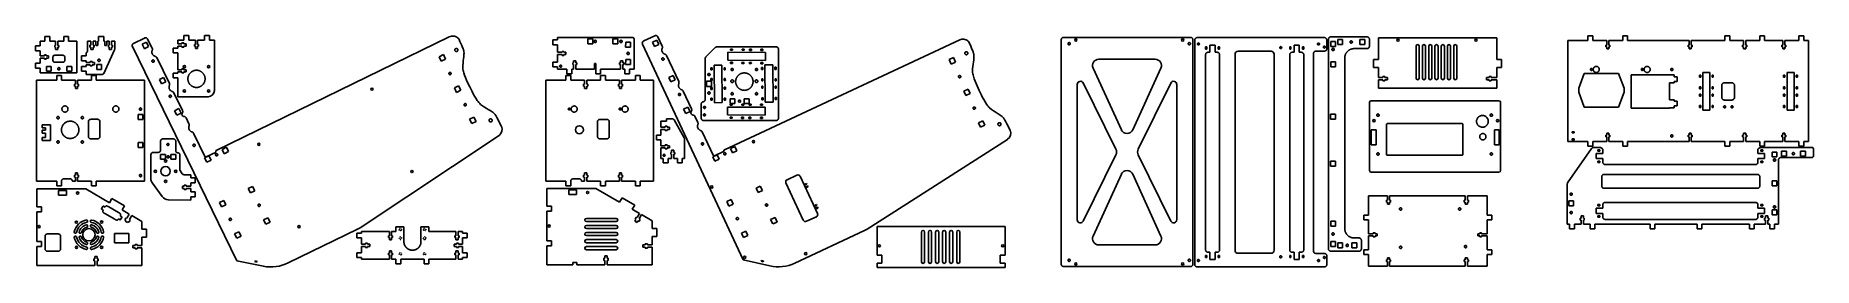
# Model space of a CAD drawing. Header units: millimetres. Extents: x -794 to 1477, y -521 to -225.
import ezdxf

# ---------------------------------------------------------------- set-up
doc = ezdxf.new("R2010")
doc.units = ezdxf.units.MM
doc.linetypes.add('HIDDEN', pattern=[9.525, 6.35, -3.175])
doc.layers.get('0').update_dxf_attribs({"color": 253, "lineweight": 70, "true_color": 0x8faf8f})
doc.layers.add('Hidden', color=98, linetype='Continuous', lineweight=70, true_color=0x054805)

msp = doc.modelspace()

# ---------------------------------------------------------------- linework, layer by layer
at = {"color": 98, "lineweight": -3, "true_color": 0x054805}
for p, q in [((-776, -226.1), (-782.2, -226.1)), ((-782.2, -226.1), (-782.2, -231.9)), ((-782.2, -226.1), (-782.2, -231.9)), ((-776, -231.9), (-776, -226.1)), ((-751.8, -226.1), (-758, -226.1)), ((-758, -226.1), (-758, -231.9)), ((-758, -226.1), (-758, -231.9)), ((-751.8, -231.9), (-751.8, -226.1)), ((-706.7, -225.9), (-713.5, -225.9)), ((-713.5, -225.9), (-713.5, -231.8)), ((-706.7, -231.8), (-706.7, -225.9)), ((-604.4, -230.7), (-604.4, -224.8)), ((-604.4, -224.8), (-598.2, -224.8)), ((-598.2, -224.8), (-598.2, -230.7)), ((-578.2, -230.7), (-578.2, -224.8)), ((-578.2, -224.8), (-572, -224.8)), ((-572, -224.8), (-572, -230.7)), ((-563.2, -371.7), (-265.4, -226.5)), ((-265.4, -226.5), (-264.1, -225.9)), ((-264.1, -225.9), (-263.4, -225.7)), ((-263.4, -225.7), (-262.7, -225.5)), ((-262.7, -225.5), (-262.1, -225.4)), ((-262.1, -225.4), (-261.3, -225.3)), ((-261.3, -225.3), (-260.6, -225.3)), ((-260.6, -225.3), (-259.9, -225.3)), ((-259.9, -225.3), (-259.2, -225.4)), ((-259.2, -225.4), (-258.5, -225.6)), ((-258.5, -225.6), (-257.9, -225.8)), ((-257.9, -225.8), (-257.2, -226)), ((-257.2, -226), (-256.6, -226.3)), ((-256.6, -226.3), (-256, -226.7)), ((-256, -226.7), (-255.4, -227.1)), ((-255.4, -227.1), (-254.8, -227.5)), ((-3, -225), (-17.1, -231.6)), ((-3, -225), (-2.9, -225)), ((-3, -225), (-3, -225)), ((-2.9, -225), (-2.8, -224.9)), ((-2.8, -224.9), (-2.7, -224.9)), ((-2.7, -224.9), (-2.4, -224.8)), ((-2.4, -224.8), (-2.1, -224.7)), ((-2.1, -224.7), (-1.8, -224.7)), ((-1.8, -224.7), (-1.5, -224.7)), ((-1.5, -224.7), (-1.2, -224.8)), ((-1.2, -224.8), (-0.9, -224.8)), ((-0.9, -224.8), (-0.6, -224.9)), ((-0.6, -224.9), (-0.3, -225)), ((-0.3, -225), (-0.1, -225.2)), ((-0.1, -225.2), (0.2, -225.3)), ((0.2, -225.3), (0.4, -225.5)), ((0.4, -225.5), (0.6, -225.7)), ((0.6, -225.7), (0.8, -226)), ((0.8, -226), (1, -226.2)), ((1.1, -226.5), (1, -226.2)), ((6.6, -238.3), (1.1, -226.5)), ((518.8, -227.1), (518.6, -227.2)), ((519.1, -227), (518.8, -227.1)), ((519.3, -227), (519.1, -227)), ((519.4, -227), (519.3, -227)), ((681.5, -227), (519.4, -227)), ((519.4, -227), (519.4, -227)), ((519.4, -227), (519.4, -227)), ((681.9, -227.1), (681.5, -227)), ((682.4, -227.2), (681.9, -227.1)), ((858.7, -227.3), (858.9, -227.1)), ((858.9, -227.1), (859.1, -226.9)), ((859.1, -226.9), (859.4, -226.8)), ((859.4, -226.8), (859.7, -226.6)), ((859.7, -226.6), (859.9, -226.5)), ((859.9, -226.5), (860.2, -226.4)), ((860.2, -226.4), (860.5, -226.4)), ((860.9, -226.4), (860.5, -226.4)), ((860.9, -226.4), (906.9, -226.4)), ((907, -226.4), (907.1, -226.4)), ((907, -226.4), (907, -226.4)), ((907, -226.4), (907, -226.4)), ((907.1, -226.4), (907.2, -226.4)), ((907.2, -226.4), (907.5, -226.4)), ((907.5, -226.4), (907.8, -226.5)), ((907.8, -226.5), (908.1, -226.6)), ((908.1, -226.6), (908.4, -226.7)), ((908.4, -226.7), (908.7, -226.9)), ((908.7, -226.9), (908.9, -227.1)), ((908.9, -227.1), (909.1, -227.3)), ((1189.3, -225), (1195.5, -225)), ((1189.3, -231), (1189.3, -225)), ((1195.5, -225), (1195.5, -231)), ((1233.7, -225), (1239.9, -225)), ((1233.7, -231), (1233.7, -225)), ((1239.9, -225), (1239.9, -231)), ((1364.2, -225), (1370.4, -225)), ((1364.2, -231), (1364.2, -225)), ((1370.4, -225), (1370.4, -231)), ((1408.7, -225), (1414.9, -225)), ((1408.7, -231), (1408.7, -225)), ((1414.9, -225), (1414.9, -231)), ((1458.7, -225), (1464.9, -225)), ((1458.7, -231), (1458.7, -225)), ((1464.9, -225), (1464.9, -231)), ((-788.2, -237.9), (-794, -237.9)), ((-794, -237.9), (-794, -244.1)), ((-794, -237.9), (-794, -244.1)), ((-794, -244.1), (-788.2, -244.1)), ((-782.2, -231.9), (-788.2, -231.9)), ((-788.2, -231.9), (-788.2, -237.9)), ((-788.2, -231.9), (-788.2, -237.9)), ((-788.2, -244.1), (-788.2, -250.7)), ((-788.2, -244.1), (-788.2, -250.7)), ((-782.8, -250.7), (-782.8, -249.5)), ((-782.8, -249.5), (-780.5, -249.5)), ((-780.5, -249.5), (-780.5, -250.7)), ((-780.5, -249.5), (-780.5, -250.7)), ((-768.4, -231.9), (-776, -231.9)), ((-769.6, -239.6), (-769.6, -237.3)), ((-769.6, -237.3), (-768.4, -237.3)), ((-768.4, -239.6), (-769.6, -239.6)), ((-768.4, -237.3), (-768.4, -231.9)), ((-768.4, -242.6), (-768.4, -239.6)), ((-765.5, -242.6), (-768.4, -242.6)), ((-758, -231.9), (-765.5, -231.9)), ((-765.5, -231.9), (-765.5, -237.3)), ((-765.5, -231.9), (-765.5, -237.3)), ((-765.5, -237.3), (-764.3, -237.3)), ((-764.3, -239.6), (-765.5, -239.6)), ((-765.5, -239.6), (-765.5, -242.6)), ((-765.5, -239.6), (-765.5, -242.6)), ((-764.4, -237.3), (-764.4, -239.6)), ((-764.3, -237.3), (-764.3, -239.6)), ((-741.4, -231.9), (-751.8, -231.9)), ((-741.4, -272.3), (-741.4, -231.9)), ((-729.4, -246.8), (-729.5, -246.9)), ((-729.5, -246.9), (-729.5, -250.8)), ((-729.3, -246.8), (-729.4, -246.8)), ((-729.4, -246.8), (-729.4, -246.8)), ((-729.3, -246.7), (-729.1, -246.6)), ((-729.3, -246.7), (-729.3, -246.8)), ((-729.1, -246.6), (-728.9, -246.5)), ((-728.9, -246.5), (-728.7, -246.4)), ((-728.7, -246.4), (-728.6, -246.2)), ((-728.6, -246.2), (-728.5, -246.1)), ((-728.5, -246.1), (-728.3, -245.9)), ((-728.3, -245.9), (-728.2, -245.8)), ((-728.2, -245.8), (-728.1, -245.6)), ((-728.1, -245.6), (-728, -245.4)), ((-728, -245.4), (-727.9, -245.2)), ((-727.9, -245.2), (-727.8, -245)), ((-727.8, -244.9), (-727.7, -244.7)), ((-727.8, -245), (-727.8, -244.9)), ((-723.3, -231.8), (-727.7, -231.8)), ((-727.7, -231.8), (-727.7, -244)), ((-727.7, -244), (-727.7, -244.2)), ((-727.7, -244.4), (-727.7, -244.2)), ((-727.7, -244.7), (-727.7, -244.4)), ((-724.5, -239.4), (-724.5, -237.1)), ((-724.5, -237.1), (-723.3, -237.1)), ((-723.3, -239.4), (-724.5, -239.4)), ((-723.3, -237.1), (-723.3, -231.8)), ((-723.3, -242.4), (-723.3, -239.4)), ((-720.4, -242.4), (-723.3, -242.4)), ((-717.1, -231.8), (-720.4, -231.8)), ((-720.4, -231.8), (-720.4, -237.1)), ((-720.4, -237.1), (-719.2, -237.1)), ((-719.2, -239.4), (-720.4, -239.4)), ((-720.4, -239.4), (-720.4, -242.4)), ((-719.2, -237.1), (-719.2, -239.4)), ((-717.1, -236.5), (-717.1, -231.8)), ((-717.1, -236.5), (-717.1, -236.6)), ((-717.1, -236.6), (-717.1, -236.7)), ((-717.1, -236.7), (-717.1, -236.8)), ((-717.1, -236.8), (-717, -236.9)), ((-717, -236.9), (-717, -237)), ((-717, -237), (-716.9, -237.1)), ((-716.9, -237.1), (-716.8, -237.2)), ((-716.8, -237.3), (-716.8, -237.2)), ((-716.8, -237.3), (-716.7, -237.4)), ((-716.7, -237.4), (-716.6, -237.4)), ((-716.6, -237.4), (-716.5, -237.5)), ((-716.5, -237.5), (-716.4, -237.5)), ((-716.4, -237.5), (-716.3, -237.6)), ((-716.3, -237.6), (-716.2, -237.6)), ((-716.2, -237.6), (-716.1, -237.6)), ((-715.9, -237.6), (-716.1, -237.6)), ((-715.7, -237.6), (-715.9, -237.6)), ((-715.7, -237.6), (-715.6, -237.6)), ((-715.6, -237.6), (-715.5, -237.6)), ((-715.5, -237.6), (-715.3, -237.6)), ((-715.3, -237.6), (-715.2, -237.5)), ((-715.2, -237.5), (-715.1, -237.5)), ((-715.1, -237.5), (-715, -237.4)), ((-715, -237.4), (-714.9, -237.4)), ((-714.9, -237.3), (-714.8, -237.2)), ((-714.9, -237.3), (-714.9, -237.4)), ((-714.8, -237.2), (-714.7, -237.1)), ((-714.7, -237.1), (-714.6, -237)), ((-714.6, -236.8), (-714.5, -236.7)), ((-714.6, -236.9), (-714.6, -236.8)), ((-714.6, -237), (-714.6, -236.9)), ((-713.5, -231.8), (-714.5, -231.8)), ((-714.5, -231.8), (-714.5, -236.5)), ((-714.5, -236.5), (-714.5, -236.6)), ((-714.5, -236.7), (-714.5, -236.6)), ((-706.9, -273.1), (-693.2, -242.8)), ((-705.7, -231.8), (-706.7, -231.8)), ((-705.7, -236.5), (-705.7, -231.8)), ((-705.7, -236.5), (-705.7, -236.6)), ((-705.7, -236.6), (-705.7, -236.7)), ((-705.7, -236.7), (-705.7, -236.8)), ((-705.7, -236.8), (-705.6, -236.9)), ((-705.6, -236.9), (-705.6, -237)), ((-705.6, -237), (-705.5, -237.1)), ((-705.5, -237.1), (-705.4, -237.2)), ((-705.4, -237.3), (-705.4, -237.2)), ((-705.4, -237.3), (-705.3, -237.4)), ((-705.3, -237.4), (-705.2, -237.4)), ((-705.2, -237.4), (-705.1, -237.5)), ((-705.1, -237.5), (-705, -237.5)), ((-705, -237.5), (-704.9, -237.6)), ((-704.9, -237.6), (-704.8, -237.6)), ((-704.8, -237.6), (-704.7, -237.6)), ((-704.5, -237.6), (-704.7, -237.6)), ((-704.3, -237.6), (-704.5, -237.6)), ((-704.3, -237.6), (-704.2, -237.6)), ((-704.2, -237.6), (-704.1, -237.6)), ((-704.1, -237.6), (-703.9, -237.6)), ((-703.9, -237.6), (-703.8, -237.5)), ((-703.8, -237.5), (-703.7, -237.5)), ((-703.7, -237.5), (-703.6, -237.4)), ((-703.6, -237.4), (-703.5, -237.4)), ((-703.5, -237.3), (-703.4, -237.2)), ((-703.5, -237.3), (-703.5, -237.4)), ((-703.4, -237.2), (-703.3, -237.1)), ((-703.3, -237.1), (-703.2, -237)), ((-703.2, -236.8), (-703.1, -236.7)), ((-703.2, -236.9), (-703.2, -236.8)), ((-703.2, -237), (-703.2, -236.9)), ((-699.8, -231.8), (-703.1, -231.8)), ((-703.1, -231.8), (-703.1, -236.5)), ((-703.1, -236.5), (-703.1, -236.6)), ((-703.1, -236.7), (-703.1, -236.6)), ((-701, -239.4), (-701, -237.1)), ((-701, -237.1), (-699.8, -237.1)), ((-699.8, -239.4), (-701, -239.4)), ((-699.8, -237.1), (-699.8, -231.8)), ((-699.8, -242.4), (-699.8, -239.4)), ((-696.9, -242.4), (-699.8, -242.4)), ((-692.6, -231.8), (-696.9, -231.8)), ((-696.9, -231.8), (-696.9, -237.1)), ((-696.9, -237.1), (-695.7, -237.1)), ((-695.7, -239.4), (-696.9, -239.4)), ((-696.9, -239.4), (-696.9, -242.4)), ((-695.7, -237.1), (-695.7, -239.4)), ((-693.2, -242.8), (-693.1, -242.6)), ((-692.9, -242.3), (-693.1, -242.6)), ((-692.8, -242.1), (-692.9, -242.3)), ((-692.7, -241.9), (-692.8, -242.1)), ((-692.6, -241.4), (-692.7, -241.6)), ((-692.7, -241.6), (-692.7, -241.9)), ((-692.6, -240.8), (-692.6, -231.8)), ((-692.6, -240.8), (-692.6, -241.1)), ((-692.6, -241.1), (-692.6, -241.4)), ((-670.6, -237), (-670.5, -236.7)), ((-670.6, -237.3), (-670.6, -237)), ((-670.6, -237.6), (-670.6, -237.3)), ((-670.6, -237.9), (-670.6, -237.6)), ((-670.5, -238.2), (-670.6, -237.9)), ((-670.5, -236.4), (-670.3, -236.2)), ((-670.5, -236.7), (-670.5, -236.4)), ((-670.4, -238.5), (-670.5, -238.2)), ((-670.4, -238.7), (-670.4, -238.5)), ((-670.3, -238.7), (-670.4, -238.7)), ((-670.3, -236.2), (-670.2, -235.9)), ((-670.3, -238.8), (-670.3, -238.7)), ((-670.3, -238.8), (-670.3, -238.8)), ((-670.3, -238.8), (-536.9, -512.4)), ((-670.2, -235.9), (-670, -235.6)), ((-670, -235.6), (-669.8, -235.4)), ((-669.6, -235.2), (-669.8, -235.4)), ((-669.6, -235.2), (-669.4, -235)), ((-669.4, -235), (-669.1, -234.8)), ((-668.9, -234.7), (-669.1, -234.8)), ((-654.9, -227.9), (-668.9, -234.7)), ((-652.3, -233.3), (-657.8, -235.9)), ((-657.8, -235.9), (-655, -241.5)), ((-649.6, -238.8), (-655, -241.5)), ((-654.9, -227.8), (-654.8, -227.8)), ((-654.9, -227.8), (-654.9, -227.8)), ((-654.8, -227.8), (-654.6, -227.7)), ((-654.8, -227.8), (-654.8, -227.8)), ((-654.6, -227.7), (-654.3, -227.6)), ((-654.3, -227.6), (-654, -227.6)), ((-654, -227.6), (-653.7, -227.5)), ((-653.7, -227.5), (-653.4, -227.5)), ((-653.4, -227.5), (-653.1, -227.6)), ((-653.1, -227.6), (-652.8, -227.6)), ((-652.8, -227.6), (-652.5, -227.7)), ((-652.5, -227.7), (-652.3, -227.8)), ((-652.3, -227.8), (-652, -228)), ((-652.3, -233.3), (-649.6, -238.8)), ((-652, -228), (-651.7, -228.1)), ((-651.7, -228.1), (-651.5, -228.3)), ((-651.3, -228.5), (-651.5, -228.3)), ((-651.3, -228.5), (-651.1, -228.8)), ((-651.1, -228.8), (-650.9, -229)), ((-650.8, -229.3), (-650.9, -229)), ((-645.1, -241), (-650.8, -229.3)), ((-645.3, -244.7), (-645.4, -245.3)), ((-645.4, -245.3), (-645.4, -245.9)), ((-645.4, -245.9), (-645.4, -246.5)), ((-645.4, -246.5), (-645.3, -247.1)), ((-645.2, -244.1), (-645.3, -244.7)), ((-645.3, -247.1), (-645.1, -247.7)), ((-645, -243.5), (-645.2, -244.1)), ((-645.1, -241), (-644.8, -241.6)), ((-644.8, -248.3), (-645.1, -247.7)), ((-645, -243.5), (-644.9, -243.2)), ((-644.8, -242.9), (-644.9, -243.2)), ((-644.8, -241.6), (-644.8, -241.9)), ((-644.8, -241.9), (-644.8, -242.2)), ((-644.8, -242.2), (-644.8, -242.6)), ((-644.8, -242.6), (-644.8, -242.9)), ((-644.8, -248.3), (-644.6, -248.8)), ((-644.6, -248.8), (-644.2, -249.3)), ((-644.2, -249.3), (-643.8, -249.8)), ((-643.8, -249.8), (-643.3, -250.2)), ((-618.2, -246.9), (-618.2, -240.7)), ((-618.2, -240.7), (-612.4, -240.7)), ((-612.4, -246.9), (-618.2, -246.9)), ((-612.4, -235.3), (-612.4, -230.7)), ((-612.4, -230.7), (-604.4, -230.7)), ((-607, -235.3), (-612.4, -235.3)), ((-612.4, -240.7), (-612.4, -238.2)), ((-612.4, -238.2), (-607, -238.2)), ((-612.4, -268.3), (-612.4, -246.9)), ((-604.7, -234.1), (-607, -234.1)), ((-607, -234.1), (-607, -235.3)), ((-607, -238.2), (-607, -239.4)), ((-607, -239.4), (-604.7, -239.4)), ((-604.7, -235.3), (-604.7, -234.1)), ((-601.7, -235.3), (-604.7, -235.3)), ((-604.7, -239.4), (-604.7, -238.2)), ((-604.7, -238.2), (-601.7, -238.2)), ((-601.7, -238.2), (-601.7, -235.3)), ((-598.2, -230.7), (-589.9, -230.7)), ((-589.9, -236), (-591.1, -236)), ((-591.1, -236), (-591.1, -238.3)), ((-591.1, -238.3), (-589.9, -238.3)), ((-589.9, -230.7), (-589.9, -236)), ((-589.9, -238.3), (-589.9, -241.3)), ((-589.9, -241.3), (-587, -241.3)), ((-587, -236), (-587, -230.7)), ((-587, -230.7), (-578.2, -230.7)), ((-585.8, -236), (-587, -236)), ((-587, -241.3), (-587, -238.3)), ((-587, -238.3), (-585.8, -238.3)), ((-585.8, -238.3), (-585.8, -236)), ((-565.6, -230.7), (-572, -230.7)), ((-565.6, -294.9), (-565.6, -230.7)), ((-272.9, -249.1), (-278.4, -251.8)), ((-272.9, -249.1), (-270.2, -254.7)), ((-258.3, -242.5), (-258.4, -242.7)), ((-258.4, -242.7), (-258.4, -242.9)), ((-258.4, -242.9), (-258.4, -243.1)), ((-258.4, -243.3), (-258.4, -243.1)), ((-258.4, -243.3), (-258.4, -243.5)), ((-258.4, -243.5), (-258.3, -243.7)), ((-258.2, -242.3), (-258.3, -242.5)), ((-258.3, -243.7), (-258.3, -243.8)), ((-258.2, -244), (-258.3, -243.8)), ((-258.1, -242.2), (-258.2, -242.3)), ((-258.2, -244), (-258.1, -244.2)), ((-258, -242), (-258.1, -242.2)), ((-258.1, -244.2), (-258, -244.4)), ((-257.9, -241.9), (-258, -242)), ((-258, -244.4), (-257.9, -244.5)), ((-257.8, -241.7), (-257.9, -241.9)), ((-257.9, -244.5), (-257.7, -244.6)), ((-257.6, -241.6), (-257.8, -241.7)), ((-257.7, -244.6), (-257.6, -244.7)), ((-257.5, -241.5), (-257.6, -241.6)), ((-257.6, -244.7), (-257.4, -244.8)), ((-257.3, -241.4), (-257.5, -241.5)), ((-257.4, -244.8), (-257.3, -244.9)), ((-257.1, -241.3), (-257.3, -241.4)), ((-257.3, -244.9), (-257.1, -245)), ((-257, -241.3), (-257.1, -241.3)), ((-257.1, -245), (-256.9, -245.1)), ((-256.8, -241.2), (-257, -241.3)), ((-256.9, -245.1), (-256.7, -245.1)), ((-256.6, -241.2), (-256.8, -241.2)), ((-256.7, -245.1), (-256.5, -245.1)), ((-256.4, -241.2), (-256.6, -241.2)), ((-256.5, -245.1), (-256.4, -245.1)), ((-256.2, -241.2), (-256.4, -241.2)), ((-256.4, -245.1), (-256.2, -245.1)), ((-256, -241.3), (-256.2, -241.2)), ((-256.2, -245.1), (-256, -245.1)), ((-255.8, -241.3), (-256, -241.3)), ((-256, -245.1), (-255.8, -245)), ((-255.6, -241.4), (-255.8, -241.3)), ((-255.6, -244.9), (-255.8, -245)), ((-255.5, -241.5), (-255.6, -241.4)), ((-255.5, -244.9), (-255.6, -244.9)), ((-255.6, -244.9), (-255.6, -244.9)), ((-255.6, -244.9), (-255.6, -244.9)), ((-255.3, -241.6), (-255.5, -241.5)), ((-255.4, -244.8), (-255.5, -244.9)), ((-255.3, -244.7), (-255.4, -244.8)), ((-255.2, -241.7), (-255.3, -241.6)), ((-255.1, -244.6), (-255.3, -244.7)), ((-255, -241.8), (-255.2, -241.7)), ((-255, -244.5), (-255.1, -244.6)), ((-254.9, -242), (-255, -241.8)), ((-254.9, -244.3), (-255, -244.5)), ((-254.8, -242.1), (-254.9, -242)), ((-254.8, -244.1), (-254.9, -244.3)), ((-254.8, -227.5), (-254.3, -228)), ((-254.7, -242.2), (-254.8, -242.1)), ((-254.7, -244), (-254.8, -244.1)), ((-254.7, -242.3), (-254.7, -242.2)), ((-254.7, -242.3), (-254.7, -242.3)), ((-254.7, -242.3), (-254.7, -242.3)), ((-254.7, -242.3), (-254.6, -242.5)), ((-254.6, -243.8), (-254.7, -244)), ((-254.6, -242.5), (-254.6, -242.7)), ((-254.6, -242.7), (-254.5, -242.9)), ((-254.5, -243.4), (-254.6, -243.6)), ((-254.6, -243.6), (-254.6, -243.8)), ((-254.5, -242.9), (-254.5, -243)), ((-254.5, -243), (-254.5, -243.2)), ((-254.5, -243.2), (-254.5, -243.4)), ((-254.3, -228), (-253.8, -228.5)), ((-253.8, -228.5), (-253.4, -229.1)), ((-253.4, -229.1), (-253, -229.7)), ((-253, -229.7), (-252.4, -231)), ((-252.4, -231), (-251.8, -232.2)), ((-251.8, -232.2), (-249.5, -237.4)), ((-249.5, -237.4), (-248.4, -240)), ((-248.4, -240), (-247.9, -241.3)), ((-247.9, -241.3), (-247.6, -242)), ((-247.6, -242), (-247.5, -242.3)), ((-247.5, -242.3), (-247.5, -242.5)), ((-247.5, -242.7), (-247.5, -242.5)), ((-247.5, -242.7), (-247.4, -242.7)), ((-247.5, -242.7), (-247.5, -242.7)), ((-247.5, -242.7), (-247.5, -242.7)), ((-247.4, -242.7), (-247.4, -242.8)), ((-247.4, -242.8), (-247.3, -243)), ((-247.4, -242.8), (-247.4, -242.8)), ((-247.2, -243.3), (-247.3, -243)), ((-247.2, -243.3), (-247, -244.1)), ((-247, -244.1), (-246.8, -244.8)), ((-246.7, -248.4), (-247, -251.3)), ((-246.8, -244.8), (-246.7, -245.5)), ((-246.7, -245.5), (-246.6, -247)), ((-246.6, -247), (-246.7, -248.4)), ((-127.3, -230.3), (-133.1, -230.3)), ((-133.1, -230.3), (-133.1, -236.5)), ((-133.1, -236.5), (-127.3, -236.5)), ((-31.1, -227.3), (-127.3, -227.3)), ((-127.3, -227.3), (-127.3, -230.3)), ((-127.3, -236.5), (-127.3, -246.1)), ((-127.3, -246.1), (-121.4, -246.1)), ((-121.4, -249), (-127.3, -249)), ((-127.3, -249), (-127.3, -258.6)), ((-121.4, -246.1), (-121.4, -244.9)), ((-121.4, -244.9), (-119.1, -244.9)), ((-121.4, -250.2), (-121.4, -249)), ((-119.1, -244.9), (-119.1, -246.1)), ((-119.1, -246.1), (-116.6, -246.1)), ((-116.6, -249), (-119.1, -249)), ((-119.1, -249), (-119.1, -250.2)), ((-116.6, -246.1), (-116.6, -249)), ((-88.3, -229.1), (-88.3, -235.3)), ((-82, -229.1), (-88.3, -229.1)), ((-88.3, -235.3), (-82, -235.3)), ((-82, -235.3), (-82, -229.1)), ((-80.5, -231.8), (-80.4, -231.7)), ((-80.5, -232), (-80.5, -231.8)), ((-80.5, -232.1), (-80.5, -232)), ((-80.5, -232.2), (-80.5, -232.1)), ((-80.5, -232.4), (-80.5, -232.2)), ((-80.5, -232.2), (-80.5, -232.2)), ((-80.5, -232.2), (-80.5, -232.2)), ((-80.5, -232.5), (-80.5, -232.4)), ((-80.5, -232.7), (-80.5, -232.5)), ((-80.4, -232.8), (-80.5, -232.7)), ((-80.4, -231.6), (-80.3, -231.4)), ((-80.4, -231.7), (-80.4, -231.6)), ((-80.3, -232.9), (-80.4, -232.8)), ((-80.3, -231.4), (-80.2, -231.3)), ((-80.3, -233), (-80.3, -232.9)), ((-80.2, -233.2), (-80.3, -233)), ((-80.2, -231.3), (-80.1, -231.2)), ((-80.1, -233.3), (-80.2, -233.2)), ((-80.1, -231.2), (-80, -231.1)), ((-80, -233.4), (-80.1, -233.3)), ((-80, -231.1), (-79.9, -231)), ((-79.9, -233.4), (-80, -233.4)), ((-79.9, -231), (-79.8, -231)), ((-79.8, -233.5), (-79.9, -233.4)), ((-79.8, -231), (-79.6, -230.9)), ((-79.6, -233.6), (-79.8, -233.5)), ((-79.6, -230.9), (-79.5, -230.9)), ((-79.5, -233.6), (-79.6, -233.6)), ((-79.5, -230.9), (-79.4, -230.8)), ((-79.4, -233.7), (-79.5, -233.6)), ((-79.4, -230.8), (-79.2, -230.8)), ((-79.2, -233.7), (-79.4, -233.7)), ((-79.2, -230.8), (-79.1, -230.8)), ((-79.1, -233.7), (-79.2, -233.7)), ((-79.1, -230.8), (-79, -230.8)), ((-78.9, -233.7), (-79.1, -233.7)), ((-79, -230.8), (-79, -230.8)), ((-79, -230.8), (-78.9, -230.8)), ((-78.9, -230.8), (-78.8, -230.8)), ((-78.8, -233.7), (-78.9, -233.7)), ((-78.8, -230.8), (-78.6, -230.9)), ((-78.6, -233.6), (-78.8, -233.7)), ((-78.6, -230.9), (-78.5, -230.9)), ((-78.5, -233.6), (-78.6, -233.6)), ((-78.5, -230.9), (-78.4, -231)), ((-78.4, -233.5), (-78.5, -233.6)), ((-78.4, -231), (-78.3, -231)), ((-78.3, -233.4), (-78.4, -233.5)), ((-78.3, -231), (-78.2, -231.1)), ((-78.2, -233.4), (-78.3, -233.4)), ((-78.2, -231.1), (-78, -231.2)), ((-78, -233.3), (-78.2, -233.4)), ((-78, -231.2), (-77.9, -231.3)), ((-77.9, -233.2), (-78, -233.3)), ((-77.9, -231.3), (-77.9, -231.4)), ((-77.9, -231.4), (-77.8, -231.6)), ((-77.8, -232.9), (-77.9, -233)), ((-77.9, -233), (-77.9, -233.2)), ((-77.8, -231.6), (-77.7, -231.7)), ((-77.7, -232.8), (-77.8, -232.9)), ((-77.7, -231.7), (-77.7, -231.8)), ((-77.7, -231.8), (-77.6, -232)), ((-77.6, -232.5), (-77.7, -232.7)), ((-77.7, -232.7), (-77.7, -232.8)), ((-77.6, -232), (-77.6, -232.1)), ((-77.6, -232.1), (-77.6, -232.2)), ((-77.6, -232.2), (-77.6, -232.4)), ((-77.6, -232.4), (-77.6, -232.5)), ((-56.3, -229.1), (-56.3, -235.3)), ((-50, -229.1), (-56.3, -229.1)), ((-50, -235.3), (-56.3, -235.3)), ((-50, -229.1), (-50, -235.3)), ((-47.6, -232.2), (-47.6, -232.2)), ((-47.6, -232.2), (-47.5, -232.4)), ((-47.4, -231.7), (-47.5, -231.8)), ((-47.5, -231.8), (-47.5, -232)), ((-47.5, -232), (-47.5, -232.1)), ((-47.5, -232.1), (-47.5, -232.2)), ((-47.5, -232.2), (-47.6, -232.2)), ((-47.5, -232.4), (-47.5, -232.5)), ((-47.5, -232.5), (-47.5, -232.7)), ((-47.5, -232.7), (-47.4, -232.8)), ((-47.3, -231.4), (-47.4, -231.6)), ((-47.4, -231.6), (-47.4, -231.7)), ((-47.4, -232.8), (-47.4, -232.9)), ((-47.4, -232.9), (-47.3, -233)), ((-47.2, -231.3), (-47.3, -231.4)), ((-47.3, -233), (-47.2, -233.2)), ((-47.1, -231.2), (-47.2, -231.3)), ((-47.2, -233.2), (-47.1, -233.3)), ((-47, -231.1), (-47.1, -231.2)), ((-47.1, -233.3), (-47, -233.4)), ((-46.9, -231), (-47, -231.1)), ((-47, -233.4), (-46.9, -233.4)), ((-46.8, -231), (-46.9, -231)), ((-46.9, -233.4), (-46.8, -233.5)), ((-46.7, -230.9), (-46.8, -231)), ((-46.8, -233.5), (-46.7, -233.6)), ((-46.5, -230.9), (-46.7, -230.9)), ((-46.7, -233.6), (-46.5, -233.6)), ((-46.4, -230.8), (-46.5, -230.9)), ((-46.5, -233.6), (-46.4, -233.7)), ((-46.2, -230.8), (-46.4, -230.8)), ((-46.4, -233.7), (-46.2, -233.7)), ((-46.1, -230.8), (-46.2, -230.8)), ((-46.1, -233.7), (-46.2, -233.7)), ((-46.1, -230.8), (-46.1, -230.8)), ((-46, -230.8), (-46.1, -230.8)), ((-46, -233.7), (-46.1, -233.7)), ((-46, -230.8), (-46, -230.8)), ((-45.8, -230.8), (-46, -230.8)), ((-46, -233.7), (-45.8, -233.7)), ((-45.7, -230.9), (-45.8, -230.8)), ((-45.8, -233.7), (-45.7, -233.6)), ((-45.5, -230.9), (-45.7, -230.9)), ((-45.7, -233.6), (-45.5, -233.6)), ((-45.4, -231), (-45.5, -230.9)), ((-45.5, -233.6), (-45.4, -233.5)), ((-45.3, -231), (-45.4, -231)), ((-45.4, -233.5), (-45.3, -233.4)), ((-45.2, -231.1), (-45.3, -231)), ((-45.3, -233.4), (-45.2, -233.4)), ((-45.1, -231.2), (-45.2, -231.1)), ((-45.2, -233.4), (-45.1, -233.3)), ((-45, -231.3), (-45.1, -231.2)), ((-45.1, -233.3), (-45, -233.2)), ((-44.9, -231.4), (-45, -231.3)), ((-45, -233.2), (-44.9, -233)), ((-44.8, -231.6), (-44.9, -231.4)), ((-44.9, -233), (-44.8, -232.9)), ((-44.8, -231.7), (-44.8, -231.6)), ((-44.7, -231.8), (-44.8, -231.7)), ((-44.8, -232.8), (-44.7, -232.7)), ((-44.8, -232.9), (-44.8, -232.8)), ((-44.7, -232), (-44.7, -231.8)), ((-44.7, -232.1), (-44.7, -232)), ((-44.7, -232.2), (-44.7, -232.1)), ((-44.7, -232.4), (-44.7, -232.2)), ((-44.7, -232.5), (-44.7, -232.4)), ((-44.7, -232.7), (-44.7, -232.5)), ((-40.2, -239.6), (-40.1, -233.3)), ((-34, -239.6), (-40.2, -239.6)), ((-34, -233.3), (-40.1, -233.3)), ((-38.4, -247.1), (-38.5, -247.3)), ((-38.5, -247.3), (-38.5, -247.4)), ((-38.5, -247.4), (-38.5, -247.5)), ((-38.5, -247.5), (-38.5, -247.5)), ((-38.5, -247.5), (-38.5, -247.5)), ((-38.5, -247.6), (-38.5, -247.7)), ((-38.5, -247.7), (-38.5, -247.8)), ((-38.5, -247.8), (-38.4, -248)), ((-38.3, -246.9), (-38.4, -247)), ((-38.4, -247), (-38.4, -247.1)), ((-38.4, -248), (-38.4, -248.1)), ((-38.4, -248.1), (-38.3, -248.2)), ((-38.2, -246.6), (-38.3, -246.8)), ((-38.3, -246.8), (-38.3, -246.9)), ((-38.3, -248.2), (-38.3, -248.4)), ((-38.3, -248.4), (-38.2, -248.5)), ((-38.1, -246.5), (-38.2, -246.6)), ((-38.2, -248.5), (-38.1, -248.6)), ((-38, -246.4), (-38.1, -246.5)), ((-38.1, -248.6), (-38, -248.7)), ((-37.9, -246.4), (-38, -246.4)), ((-38, -248.7), (-37.9, -248.8)), ((-37.7, -246.3), (-37.9, -246.4)), ((-37.9, -248.8), (-37.7, -248.8)), ((-37.6, -246.2), (-37.7, -246.3)), ((-37.7, -248.8), (-37.6, -248.9)), ((-37.5, -246.2), (-37.6, -246.2)), ((-37.6, -248.9), (-37.5, -248.9)), ((-37.3, -246.1), (-37.5, -246.2)), ((-37.5, -248.9), (-37.3, -249)), ((-37.2, -246.1), (-37.3, -246.1)), ((-37.3, -249), (-37.2, -249)), ((-37.1, -246.1), (-37.2, -246.1)), ((-37.1, -249), (-37.2, -249)), ((-36.9, -249), (-37.1, -249)), ((-37, -246.1), (-37, -246.1)), ((-37, -246.1), (-37, -246.1)), ((-36.9, -246.1), (-37, -246.1)), ((-36.8, -246.1), (-36.9, -246.1)), ((-36.9, -249), (-36.8, -249)), ((-36.6, -246.2), (-36.8, -246.1)), ((-36.8, -249), (-36.6, -248.9)), ((-36.5, -246.2), (-36.6, -246.2)), ((-36.6, -248.9), (-36.5, -248.9)), ((-36.4, -246.3), (-36.5, -246.2)), ((-36.5, -248.9), (-36.4, -248.8)), ((-36.2, -246.4), (-36.4, -246.3)), ((-36.4, -248.8), (-36.2, -248.8)), ((-36.1, -246.4), (-36.2, -246.4)), ((-36.2, -248.8), (-36.1, -248.7)), ((-36, -246.5), (-36.1, -246.4)), ((-36.1, -248.7), (-36, -248.6)), ((-35.9, -246.6), (-36, -246.5)), ((-36, -248.6), (-35.9, -248.5)), ((-35.8, -246.8), (-35.9, -246.6)), ((-35.9, -248.5), (-35.8, -248.4)), ((-35.8, -246.9), (-35.8, -246.8)), ((-35.7, -247), (-35.8, -246.9)), ((-35.8, -248.2), (-35.7, -248.1)), ((-35.8, -248.4), (-35.8, -248.2)), ((-35.7, -247.1), (-35.7, -247)), ((-35.6, -247.3), (-35.7, -247.1)), ((-35.7, -248), (-35.6, -247.8)), ((-35.7, -248.1), (-35.7, -248)), ((-35.6, -247.4), (-35.6, -247.3)), ((-35.6, -247.6), (-35.6, -247.4)), ((-35.6, -247.7), (-35.6, -247.6)), ((-35.6, -247.8), (-35.6, -247.7)), ((-34, -239.6), (-34, -233.3)), ((-31.1, -227.3), (-31, -227.3)), ((-31, -227.3), (-30.8, -227.4)), ((-30.8, -227.4), (-30.7, -227.4)), ((-30.7, -227.4), (-30.5, -227.4)), ((-30.5, -227.4), (-30.4, -227.5)), ((-30.4, -227.5), (-30.2, -227.5)), ((-30.2, -227.5), (-30.1, -227.6)), ((-30.1, -227.6), (-29.9, -227.7)), ((-29.9, -227.7), (-29.8, -227.8)), ((-29.8, -227.8), (-29.7, -227.9)), ((-29.7, -227.9), (-29.6, -228)), ((-29.6, -228), (-29.5, -228.2)), ((-29.5, -228.2), (-29.4, -228.3)), ((-29.4, -228.3), (-29.3, -228.4)), ((-29.3, -228.4), (-29.2, -228.6)), ((-29.2, -228.6), (-29.2, -228.7)), ((-29.2, -228.7), (-29.1, -228.9)), ((-29.1, -228.9), (-29.1, -229.1)), ((-29.1, -229.1), (-29.1, -229.2)), ((-29.1, -229.2), (-29.1, -229.4)), ((-29.1, -229.4), (-29.1, -230)), ((-29.1, -230), (-29.1, -267.8)), ((-18.9, -234.2), (-18.8, -233.9)), ((-18.9, -234.5), (-18.9, -234.2)), ((-18.8, -234.8), (-18.9, -234.5)), ((-18.8, -233.6), (-18.7, -233.3)), ((-18.8, -233.9), (-18.8, -233.6)), ((-18.8, -235.1), (-18.8, -234.8)), ((-18.7, -235.4), (-18.8, -235.1)), ((-18.7, -233.3), (-18.6, -233)), ((-18.6, -235.6), (-18.7, -235.4)), ((-18.6, -233), (-18.4, -232.8)), ((-18.6, -235.6), (-18.6, -235.6)), ((-18.6, -235.7), (-18.6, -235.6)), ((-18.6, -235.7), (-18.6, -235.7)), ((-18.6, -235.7), (110, -511.3)), ((-18.4, -232.8), (-18.2, -232.5)), ((-18.2, -232.5), (-18, -232.3)), ((-18, -232.3), (-17.8, -232.1)), ((-17.8, -232.1), (-17.6, -231.9)), ((-17.6, -231.9), (-17.3, -231.7)), ((-17.1, -231.6), (-17.3, -231.7)), ((-0.4, -230.5), (-6, -233)), ((-6, -233), (-3.4, -238.7)), ((2.2, -236.1), (-3.4, -238.7)), ((-0.4, -230.5), (2.2, -236.1)), ((6.3, -242), (6.2, -242.6)), ((6.2, -242.6), (6.2, -243.2)), ((6.2, -243.2), (6.2, -243.8)), ((6.2, -243.8), (6.3, -244.4)), ((6.4, -241.4), (6.3, -242)), ((6.3, -244.4), (6.5, -245)), ((6.7, -240.8), (6.4, -241.4)), ((6.7, -245.6), (6.5, -245)), ((6.6, -238.3), (6.8, -238.9)), ((6.7, -240.8), (6.8, -240.5)), ((6.7, -245.6), (7, -246.1)), ((6.8, -238.9), (6.9, -239.2)), ((6.9, -240.2), (6.8, -240.5)), ((6.9, -239.2), (6.9, -239.6)), ((6.9, -239.6), (6.9, -239.9)), ((6.9, -239.9), (6.9, -240.2)), ((7, -246.1), (7.3, -246.6)), ((7.3, -246.6), (7.7, -247.1)), ((7.7, -247.1), (8.2, -247.5)), ((8.2, -247.5), (8.7, -247.9)), ((8.7, -247.9), (9.2, -248.2)), ((9.2, -248.2), (9.7, -248.5)), ((10.3, -248.7), (9.7, -248.5)), ((10.3, -248.7), (10.9, -248.9)), ((10.9, -248.9), (11.2, -249.1)), ((11.2, -249.1), (11.5, -249.3)), ((11.5, -249.3), (11.7, -249.5)), ((11.7, -249.5), (11.9, -249.8)), ((11.9, -249.8), (12.1, -250.1)), ((62.3, -252), (74.3, -240.1)), ((74.3, -240.1), (74.5, -239.9)), ((74.5, -239.9), (74.7, -239.7)), ((74.7, -239.7), (75, -239.5)), ((75, -239.5), (75.3, -239.4)), ((75.3, -239.4), (75.6, -239.3)), ((75.6, -239.3), (75.9, -239.2)), ((75.9, -239.2), (76.2, -239.2)), ((76.5, -239.2), (76.2, -239.2)), ((152, -239.2), (76.5, -239.2)), ((86, -370.6), (387, -230.2)), ((90.5, -256.1), (90.6, -246.1)), ((138.5, -246.4), (90.6, -246.1)), ((93.9, -241.9), (93.9, -243.4)), ((96.5, -241.9), (93.9, -241.9)), ((96.5, -243.4), (93.9, -243.4)), ((96.5, -241.9), (96.5, -243.4)), ((108.6, -243.5), (108.6, -242)), ((108.6, -242), (111.2, -242)), ((108.6, -243.5), (111.2, -243.5)), ((111.2, -243.5), (111.2, -242)), ((118, -243.6), (118, -242)), ((118, -242), (120.6, -242)), ((118, -243.6), (120.6, -243.6)), ((120.6, -243.6), (120.6, -242)), ((132.6, -242.1), (132.6, -243.7)), ((135.2, -242.1), (132.6, -242.1)), ((135.2, -243.7), (132.6, -243.7)), ((135.2, -242.1), (135.2, -243.7)), ((138.4, -256.5), (138.5, -246.4)), ((152, -239.2), (152.1, -239.2)), ((152.1, -239.2), (152.2, -239.2)), ((152.1, -239.2), (152.1, -239.2)), ((152.2, -239.2), (152.3, -239.2)), ((152.3, -239.2), (152.6, -239.2)), ((152.6, -239.2), (152.9, -239.3)), ((152.9, -239.3), (153.2, -239.4)), ((153.2, -239.4), (153.5, -239.5)), ((153.5, -239.5), (153.7, -239.7)), ((153.7, -239.7), (154, -239.9)), ((154, -239.9), (154.2, -240.1)), ((154.2, -240.1), (154.4, -240.3)), ((154.4, -240.3), (154.6, -240.6)), ((154.6, -240.6), (154.8, -240.8)), ((154.8, -240.8), (154.9, -241.1)), ((155, -241.4), (154.9, -241.1)), ((155, -241.4), (155.1, -241.7)), ((155.1, -241.7), (155.1, -242)), ((155.1, -242.3), (155.1, -242)), ((155.1, -330.3), (155.1, -242.3)), ((387, -230.2), (388.2, -229.8)), ((388.2, -229.8), (389.5, -229.4)), ((389.5, -229.4), (390.8, -229.3)), ((390.8, -229.3), (392.1, -229.4)), ((392.1, -229.4), (393.4, -229.7)), ((393.3, -246.8), (393.2, -247)), ((393.2, -247), (393.2, -247.2)), ((393.2, -247.2), (393.2, -247.4)), ((393.2, -247.4), (393.2, -247.5)), ((393.2, -247.5), (393.2, -247.7)), ((393.2, -247.7), (393.3, -247.9)), ((393.4, -246.4), (393.3, -246.6)), ((393.3, -246.6), (393.3, -246.8)), ((393.4, -248.1), (393.3, -247.9)), ((393.4, -229.7), (394.7, -230.1)), ((393.5, -246.3), (393.4, -246.4)), ((393.4, -248.1), (393.4, -248.2)), ((393.4, -248.1), (393.4, -248.1)), ((393.4, -248.1), (393.4, -248.1)), ((393.4, -248.2), (393.5, -248.3)), ((393.6, -246.1), (393.5, -246.3)), ((393.5, -248.3), (393.6, -248.4)), ((393.7, -246), (393.6, -246.1)), ((393.6, -248.4), (393.7, -248.6)), ((393.8, -245.8), (393.7, -246)), ((393.7, -248.6), (393.8, -248.7)), ((394, -245.7), (393.8, -245.8)), ((393.8, -248.7), (394, -248.8)), ((394.1, -245.6), (394, -245.7)), ((394, -248.8), (394.1, -248.9)), ((394.2, -245.5), (394.1, -245.6)), ((394.1, -248.9), (394.3, -249)), ((394.3, -245.5), (394.2, -245.5)), ((394.5, -245.4), (394.3, -245.5)), ((394.3, -245.5), (394.3, -245.5)), ((394.3, -245.5), (394.3, -245.5)), ((394.3, -249), (394.5, -249.1)), ((394.7, -245.4), (394.5, -245.4)), ((394.5, -249.1), (394.7, -249.2)), ((394.7, -230.1), (395.8, -230.7)), ((394.9, -245.3), (394.7, -245.4)), ((394.7, -249.2), (394.8, -249.2)), ((394.8, -249.2), (395, -249.2)), ((395.1, -245.3), (394.9, -245.3)), ((395, -249.2), (395.2, -249.2)), ((395.3, -245.3), (395.1, -245.3)), ((395.2, -249.2), (395.4, -249.2)), ((395.4, -245.3), (395.3, -245.3)), ((395.6, -245.4), (395.4, -245.3)), ((395.4, -249.2), (395.6, -249.2)), ((395.8, -245.4), (395.6, -245.4)), ((395.6, -249.2), (395.8, -249.1)), ((395.8, -230.7), (396.9, -231.5)), ((396, -245.5), (395.8, -245.4)), ((395.8, -249.1), (396, -249)), ((396.1, -245.6), (396, -245.5)), ((396, -249), (396.1, -248.9)), ((396.3, -245.7), (396.1, -245.6)), ((396.1, -248.9), (396.3, -248.8)), ((396.4, -245.8), (396.3, -245.7)), ((396.3, -248.8), (396.4, -248.7)), ((396.6, -246), (396.4, -245.8)), ((396.4, -248.7), (396.6, -248.6)), ((396.7, -246.1), (396.6, -246)), ((396.6, -248.6), (396.7, -248.4)), ((396.8, -246.3), (396.7, -246.1)), ((396.7, -248.4), (396.8, -248.3)), ((396.9, -246.4), (396.8, -246.3)), ((396.8, -248.3), (396.9, -248.1)), ((396.9, -231.5), (397.8, -232.5)), ((396.9, -246.4), (397, -246.6)), ((396.9, -248.1), (397, -247.9)), ((397, -246.8), (397, -246.6)), ((397.1, -247), (397, -246.8)), ((397, -247.8), (397.1, -247.6)), ((397, -247.9), (397, -247.8)), ((397.1, -247.2), (397.1, -247)), ((397.1, -247.4), (397.1, -247.2)), ((397.1, -247.6), (397.1, -247.4)), ((397.8, -232.5), (398.6, -233.5)), ((398.6, -233.5), (399.2, -234.7)), ((399.2, -234.7), (400.3, -237.1)), ((400.3, -237.1), (402.3, -242)), ((402.3, -242), (403.3, -244.4)), ((403.3, -244.4), (403.8, -245.7)), ((403.8, -245.7), (404, -246.3)), ((404, -246.3), (404.1, -246.6)), ((404.1, -246.6), (404.1, -246.8)), ((404.1, -246.9), (404.1, -246.8)), ((404.1, -246.9), (404.1, -247)), ((404.1, -247), (404.2, -247)), ((404.1, -247), (404.1, -247)), ((404.2, -247), (404.2, -247.1)), ((404.2, -247), (404.2, -247)), ((404.2, -247.1), (404.3, -247.3)), ((404.3, -247.3), (404.4, -247.6)), ((404.4, -247.6), (404.6, -248.3)), ((404.6, -248.3), (404.8, -249)), ((404.8, -249), (404.8, -249.8)), ((404.8, -249.8), (404.9, -251.2)), ((516.5, -229.2), (516.4, -229.5)), ((516.4, -229.5), (516.4, -229.8)), ((516.4, -229.8), (516.4, -230.1)), ((516.4, -230.1), (516.4, -516.8)), ((516.6, -228.9), (516.5, -229.2)), ((516.7, -228.7), (516.6, -228.9)), ((516.9, -228.4), (516.7, -228.7)), ((517.1, -228.2), (516.9, -228.4)), ((517.3, -227.9), (517.1, -228.2)), ((517.5, -227.7), (517.3, -227.9)), ((517.7, -227.5), (517.5, -227.7)), ((518, -227.4), (517.7, -227.5)), ((518.3, -227.3), (518, -227.4)), ((518.6, -227.2), (518.3, -227.3)), ((525, -234.8), (525.1, -234.7)), ((525, -235), (525, -234.8)), ((525, -235.1), (525, -235)), ((525, -235.3), (525, -235.1)), ((525, -235.4), (525, -235.3)), ((525.1, -235.6), (525, -235.4)), ((525.1, -234.6), (525.2, -234.4)), ((525.1, -234.7), (525.1, -234.6)), ((525.1, -235.7), (525.1, -235.6)), ((525.2, -235.8), (525.1, -235.7)), ((525.2, -234.3), (525.3, -234.2)), ((525.2, -234.4), (525.2, -234.3)), ((525.3, -235.9), (525.2, -235.8)), ((525.3, -234.2), (525.4, -234.1)), ((525.3, -236), (525.3, -235.9)), ((525.4, -236.2), (525.3, -236)), ((525.4, -234.1), (525.5, -234)), ((525.5, -236.2), (525.4, -236.2)), ((525.5, -234), (525.6, -233.9)), ((525.6, -236.3), (525.5, -236.2)), ((525.6, -233.9), (525.8, -233.8)), ((525.8, -236.4), (525.6, -236.3)), ((525.8, -233.8), (525.9, -233.8)), ((525.9, -236.5), (525.8, -236.4)), ((525.9, -233.8), (526, -233.7)), ((526, -236.5), (525.9, -236.5)), ((526, -233.7), (526.2, -233.7)), ((526.2, -236.5), (526, -236.5)), ((526.2, -233.7), (526.3, -233.7)), ((526.3, -236.6), (526.2, -236.5)), ((526.3, -233.7), (526.5, -233.7)), ((526.5, -236.6), (526.3, -236.6)), ((526.5, -233.7), (526.6, -233.7)), ((526.7, -236.5), (526.5, -236.6)), ((526.6, -233.7), (526.7, -233.7)), ((526.7, -233.7), (526.9, -233.7)), ((526.9, -236.5), (526.7, -236.5)), ((526.9, -233.7), (527, -233.8)), ((527, -236.5), (526.9, -236.5)), ((527, -233.8), (527.1, -233.8)), ((527.1, -236.4), (527, -236.5)), ((527.1, -233.8), (527.3, -233.9)), ((527.3, -236.3), (527.1, -236.4)), ((527.3, -233.9), (527.4, -234)), ((527.4, -236.2), (527.3, -236.3)), ((527.4, -234), (527.5, -234.1)), ((527.5, -236.2), (527.4, -236.2)), ((527.5, -234.1), (527.6, -234.2)), ((527.6, -236), (527.5, -236.2)), ((527.6, -234.2), (527.7, -234.3)), ((527.7, -235.9), (527.6, -236)), ((527.7, -234.3), (527.7, -234.4)), ((527.7, -234.4), (527.8, -234.6)), ((527.8, -235.7), (527.7, -235.8)), ((527.7, -235.8), (527.7, -235.9)), ((527.8, -234.6), (527.8, -234.7)), ((527.8, -234.7), (527.9, -234.8)), ((527.9, -235.4), (527.8, -235.5)), ((527.8, -235.5), (527.8, -235.7)), ((527.9, -234.8), (527.9, -235)), ((527.9, -235), (527.9, -235.1)), ((527.9, -235.1), (527.9, -235.1)), ((527.9, -235.1), (527.9, -235.1)), ((527.9, -235.1), (527.9, -235.3)), ((527.9, -235.3), (527.9, -235.4)), ((678.5, -234.8), (678.6, -234.7)), ((678.5, -235), (678.5, -234.8)), ((678.5, -235.1), (678.5, -235)), ((678.5, -235.4), (678.5, -235.1)), ((678.6, -235.5), (678.5, -235.4)), ((678.6, -234.6), (678.7, -234.4)), ((678.6, -234.7), (678.6, -234.6)), ((678.6, -235.7), (678.6, -235.5)), ((678.7, -235.8), (678.6, -235.7)), ((678.7, -234.4), (678.8, -234.3)), ((678.7, -235.9), (678.7, -235.8)), ((678.8, -236), (678.7, -235.9)), ((678.8, -234.2), (678.9, -234.1)), ((678.8, -234.3), (678.8, -234.2)), ((678.9, -236.2), (678.8, -236)), ((678.9, -234.1), (679, -234)), ((679, -236.2), (678.9, -236.2)), ((679, -234), (679.1, -233.9)), ((679.1, -236.3), (679, -236.2)), ((679.1, -233.9), (679.3, -233.9)), ((679.3, -236.4), (679.1, -236.3)), ((679.3, -233.9), (679.4, -233.8)), ((679.4, -236.5), (679.3, -236.4)), ((679.4, -233.8), (679.5, -233.7)), ((679.5, -236.5), (679.4, -236.5)), ((679.5, -233.7), (679.7, -233.7)), ((679.7, -236.5), (679.5, -236.5)), ((679.7, -233.7), (679.8, -233.7)), ((679.8, -236.6), (679.7, -236.5)), ((679.8, -233.7), (680, -233.7)), ((680, -236.6), (679.8, -236.6)), ((680, -233.7), (680.1, -233.7)), ((680.1, -236.6), (680, -236.6)), ((680, -236.6), (680, -236.6)), ((680, -236.6), (680, -236.6)), ((680.1, -233.7), (680.2, -233.7)), ((680.2, -236.5), (680.1, -236.6)), ((680.2, -233.7), (680.4, -233.7)), ((680.4, -236.5), (680.2, -236.5)), ((680.4, -233.7), (680.5, -233.8)), ((680.5, -236.5), (680.4, -236.5)), ((680.5, -233.8), (680.6, -233.8)), ((680.6, -236.4), (680.5, -236.5)), ((680.6, -233.8), (680.8, -233.9)), ((680.8, -236.3), (680.6, -236.4)), ((680.8, -233.9), (680.9, -234)), ((680.9, -236.2), (680.8, -236.3)), ((680.9, -234), (681, -234.1)), ((681, -236.2), (680.9, -236.2)), ((681, -234.1), (681.1, -234.2)), ((681.1, -236), (681, -236.2)), ((681.1, -234.2), (681.2, -234.3)), ((681.2, -235.9), (681.1, -236)), ((681.2, -234.3), (681.2, -234.4)), ((681.2, -234.4), (681.3, -234.6)), ((681.3, -235.7), (681.2, -235.8)), ((681.2, -235.8), (681.2, -235.9)), ((681.3, -234.6), (681.3, -234.7)), ((681.3, -234.7), (681.4, -234.8)), ((681.4, -235.4), (681.3, -235.5)), ((681.3, -235.5), (681.3, -235.7)), ((681.4, -234.8), (681.4, -235)), ((681.4, -235), (681.4, -235.1)), ((681.4, -235.1), (681.4, -235.3)), ((681.4, -235.3), (681.4, -235.4)), ((682.8, -227.3), (682.4, -227.2)), ((683.2, -227.5), (682.8, -227.3)), ((683.5, -227.8), (683.2, -227.5)), ((683.8, -228.2), (683.5, -227.8)), ((684.1, -228.5), (683.8, -228.2)), ((684.3, -228.9), (684.1, -228.5)), ((684.5, -229.4), (684.3, -228.9)), ((684.5, -229.8), (684.5, -229.4)), ((684.6, -230.7), (684.5, -229.8)), ((684.6, -516.8), (684.6, -230.7)), ((687.1, -229.5), (687, -229.9)), ((687, -229.9), (687, -230.3)), ((687, -230.3), (687, -231.8)), ((687, -231.8), (687, -238.1)), ((687, -238.1), (687, -515.8)), ((687.3, -229.1), (687.1, -229.5)), ((687.5, -228.8), (687.3, -229.1)), ((687.7, -228.5), (687.5, -228.8)), ((688, -228.2), (687.7, -228.5)), ((688.3, -228), (688, -228.2)), ((688.6, -227.7), (688.3, -228)), ((688.9, -227.6), (688.6, -227.7)), ((689.3, -227.5), (688.9, -227.6)), ((689.7, -227.4), (689.3, -227.5)), ((690.1, -227.4), (689.7, -227.4)), ((852.5, -227.4), (690.1, -227.4)), ((690.3, -235.2), (690.4, -235.1)), ((690.3, -235.4), (690.3, -235.2)), ((690.3, -235.5), (690.3, -235.4)), ((690.3, -235.4), (690.3, -235.4)), ((690.3, -235.4), (690.3, -235.4)), ((690.3, -235.5), (690.3, -235.6)), ((690.3, -235.6), (690.3, -235.7)), ((690.3, -235.7), (690.4, -235.8)), ((690.4, -235), (690.5, -234.9)), ((690.4, -235.1), (690.4, -235)), ((690.4, -235.8), (690.4, -236)), ((690.4, -236), (690.5, -236.1)), ((690.5, -234.8), (690.6, -234.7)), ((690.5, -234.9), (690.5, -234.8)), ((690.5, -236.1), (690.5, -236.2)), ((690.5, -236.2), (690.6, -236.3)), ((690.6, -234.7), (690.7, -234.6)), ((690.6, -236.3), (690.7, -236.4)), ((690.7, -234.6), (690.8, -234.5)), ((690.7, -236.4), (690.8, -236.4)), ((690.8, -234.5), (690.9, -234.4)), ((690.8, -236.4), (690.9, -236.5)), ((690.9, -234.4), (691, -234.4)), ((690.9, -236.5), (691, -236.6)), ((691, -234.4), (691.1, -234.3)), ((691, -236.6), (691.1, -236.6)), ((691.1, -234.3), (691.2, -234.3)), ((691.1, -236.6), (691.2, -236.7)), ((691.2, -234.3), (691.3, -234.3)), ((691.2, -236.7), (691.3, -236.7)), ((691.3, -234.3), (691.4, -234.2)), ((691.3, -236.7), (691.4, -236.7)), ((691.6, -234.2), (691.4, -234.2)), ((691.6, -236.7), (691.4, -236.7)), ((691.6, -234.2), (691.6, -234.2)), ((691.6, -234.2), (691.6, -234.2)), ((691.6, -234.2), (691.7, -234.2)), ((691.6, -236.7), (691.7, -236.7)), ((691.7, -234.2), (691.8, -234.3)), ((691.8, -236.7), (691.7, -236.7)), ((691.8, -234.3), (691.9, -234.3)), ((691.9, -236.7), (691.8, -236.7)), ((691.9, -234.3), (692, -234.3)), ((692, -236.6), (691.9, -236.7)), ((692, -234.3), (692.1, -234.4)), ((692.1, -236.6), (692, -236.6)), ((692.1, -234.4), (692.2, -234.4)), ((692.2, -236.5), (692.1, -236.6)), ((692.2, -234.4), (692.3, -234.5)), ((692.3, -236.4), (692.2, -236.5)), ((692.3, -234.5), (692.4, -234.6)), ((692.4, -236.4), (692.3, -236.4)), ((692.4, -234.6), (692.5, -234.7)), ((692.5, -236.3), (692.4, -236.4)), ((692.5, -234.7), (692.6, -234.8)), ((692.6, -236.2), (692.5, -236.3)), ((692.6, -234.8), (692.7, -234.9)), ((692.7, -236.1), (692.6, -236.2)), ((692.7, -234.9), (692.7, -235)), ((692.7, -235), (692.8, -235.1)), ((692.8, -235.8), (692.7, -236)), ((692.7, -236), (692.7, -236.1)), ((692.8, -235.1), (692.8, -235.2)), ((692.8, -235.2), (692.8, -235.4)), ((692.8, -235.4), (692.8, -235.5)), ((692.8, -235.5), (692.8, -235.6)), ((692.8, -235.6), (692.8, -235.7)), ((692.8, -235.7), (692.8, -235.8)), ((700.8, -241.9), (700.8, -239.3)), ((702.4, -239.3), (700.8, -239.3)), ((702.4, -241.9), (700.8, -241.9)), ((700.8, -249), (700.9, -248.4)), ((700.8, -249), (700.8, -260.2)), ((700.9, -248.1), (701, -247.9)), ((700.9, -248.4), (700.9, -248.1)), ((701, -247.9), (701.1, -247.6)), ((701.1, -247.6), (701.3, -247.4)), ((701.3, -247.4), (701.5, -247.2)), ((701.7, -247), (701.5, -247.2)), ((701.7, -247), (702.1, -246.6)), ((702.1, -246.6), (702.3, -246.5)), ((702.3, -246.5), (702.6, -246.3)), ((702.4, -241.9), (702.4, -239.3)), ((702.6, -246.3), (702.9, -246.2)), ((702.9, -246.2), (703.1, -246.2)), ((703.1, -246.2), (703.4, -246.1)), ((703.7, -246.1), (703.4, -246.1)), ((706.4, -246.1), (703.7, -246.1)), ((706.4, -236.8), (706.4, -246.1)), ((713, -236.8), (706.4, -236.8)), ((713, -236.8), (713, -246.1)), ((713, -246.1), (715.7, -246.1)), ((715.7, -246.1), (716.3, -246.2)), ((716.3, -246.2), (716.6, -246.2)), ((716.6, -246.2), (716.8, -246.3)), ((716.8, -246.3), (717.1, -246.5)), ((717, -241.9), (717, -239.3)), ((717, -239.3), (718.6, -239.3)), ((717, -241.9), (718.6, -241.9)), ((717.1, -246.5), (717.3, -246.6)), ((717.3, -246.6), (717.6, -246.8)), ((717.8, -247), (717.6, -246.8)), ((717.8, -247), (718.1, -247.3)), ((718.1, -247.3), (718.3, -247.7)), ((718.3, -247.7), (718.5, -248.1)), ((718.5, -248.1), (718.6, -248.5)), ((718.6, -241.9), (718.6, -239.3)), ((718.6, -249), (718.6, -248.5)), ((718.6, -498.7), (718.6, -249)), ((738.4, -248.7), (738.4, -498.9)), ((742.4, -244.7), (784.4, -244.7)), ((788.4, -498.9), (788.4, -248.7)), ((795.6, -239.8), (795.5, -239.9)), ((795.5, -239.9), (795.5, -240.1)), ((795.5, -240.1), (795.5, -240.2)), ((795.5, -240.1), (795.5, -240.1)), ((795.5, -240.1), (795.5, -240.1)), ((795.5, -240.2), (795.5, -240.3)), ((795.5, -240.3), (795.5, -240.4)), ((795.5, -240.4), (795.6, -240.5)), ((795.7, -239.6), (795.6, -239.7)), ((795.6, -239.7), (795.6, -239.8)), ((795.6, -240.5), (795.6, -240.7)), ((795.6, -240.7), (795.7, -240.8)), ((795.8, -239.4), (795.7, -239.5)), ((795.7, -239.5), (795.7, -239.6)), ((795.7, -240.8), (795.7, -240.9)), ((795.7, -240.9), (795.8, -241)), ((795.9, -239.3), (795.8, -239.4)), ((795.8, -241), (795.9, -241.1)), ((796, -239.2), (795.9, -239.3)), ((795.9, -241.1), (796, -241.1)), ((796.1, -239.1), (796, -239.2)), ((796, -241.1), (796.1, -241.2)), ((796.2, -239.1), (796.1, -239.1)), ((796.1, -241.2), (796.2, -241.3)), ((796.3, -239), (796.2, -239.1)), ((796.2, -241.3), (796.3, -241.3)), ((796.4, -239), (796.3, -239)), ((796.3, -241.3), (796.4, -241.4)), ((796.5, -238.9), (796.4, -239)), ((796.4, -241.4), (796.5, -241.4)), ((796.6, -238.9), (796.5, -238.9)), ((796.5, -241.4), (796.6, -241.4)), ((796.8, -238.9), (796.6, -238.9)), ((796.8, -241.4), (796.6, -241.4)), ((796.8, -238.9), (796.8, -238.9)), ((796.8, -238.9), (796.8, -238.9)), ((796.8, -238.9), (796.9, -238.9)), ((796.8, -241.4), (796.9, -241.4)), ((796.9, -238.9), (797, -238.9)), ((797, -241.4), (796.9, -241.4)), ((797, -238.9), (797.1, -239)), ((797.1, -241.4), (797, -241.4)), ((797.1, -239), (797.2, -239)), ((797.2, -241.3), (797.1, -241.4)), ((797.2, -239), (797.4, -239.1)), ((797.4, -241.3), (797.2, -241.3)), ((797.4, -239.1), (797.5, -239.1)), ((797.5, -241.2), (797.4, -241.3)), ((797.5, -239.1), (797.6, -239.2)), ((797.6, -241.1), (797.5, -241.2)), ((797.6, -239.2), (797.6, -239.3)), ((797.6, -239.3), (797.7, -239.4)), ((797.7, -241), (797.6, -241.1)), ((797.6, -241.1), (797.6, -241.1)), ((797.7, -239.4), (797.8, -239.5)), ((797.8, -240.9), (797.7, -241)), ((797.8, -239.5), (797.9, -239.6)), ((797.9, -240.8), (797.8, -240.9)), ((797.9, -239.6), (797.9, -239.7)), ((797.9, -239.7), (798, -239.8)), ((798, -240.5), (797.9, -240.7)), ((797.9, -240.7), (797.9, -240.8)), ((798, -239.8), (798, -239.9)), ((798, -239.9), (798, -240.1)), ((798, -240.1), (798, -240.2)), ((798, -240.2), (798, -240.3)), ((798, -240.3), (798, -240.4)), ((798, -240.4), (798, -240.5)), ((808.3, -241.9), (808.3, -239.3)), ((808.3, -239.3), (809.8, -239.3)), ((808.3, -241.9), (809.8, -241.9)), ((808.3, -248.6), (808.4, -248.2)), ((808.3, -249), (808.3, -248.6)), ((808.3, -498.7), (808.3, -249)), ((808.4, -248.2), (808.5, -247.9)), ((808.5, -247.9), (808.7, -247.5)), ((808.7, -247.5), (808.9, -247.2)), ((809.1, -247), (808.9, -247.2)), ((809.1, -247), (809.6, -246.6)), ((809.6, -246.6), (809.8, -246.5)), ((809.8, -241.9), (809.8, -239.3)), ((809.8, -246.5), (810.1, -246.3)), ((810.1, -246.3), (810.4, -246.2)), ((810.4, -246.2), (810.6, -246.2)), ((810.6, -246.2), (810.9, -246.1)), ((811.2, -246.1), (810.9, -246.1)), ((813.9, -246.1), (811.2, -246.1)), ((813.9, -236.8), (813.9, -246.1)), ((820.5, -236.8), (813.9, -236.8)), ((820.5, -236.8), (820.5, -246.1)), ((820.5, -246.1), (823.2, -246.1)), ((823.2, -246.1), (823.8, -246.2)), ((823.8, -246.2), (824.1, -246.2)), ((824.1, -246.2), (824.3, -246.3)), ((824.3, -246.3), (824.6, -246.5)), ((826.1, -239.3), (824.5, -239.3)), ((824.5, -241.9), (824.5, -239.3)), ((826.1, -241.9), (824.5, -241.9)), ((824.6, -246.5), (824.8, -246.6)), ((824.8, -246.6), (825, -246.8)), ((825.3, -247), (825, -246.8)), ((825.3, -247), (825.5, -247.3)), ((825.5, -247.3), (825.8, -247.7)), ((825.8, -247.7), (826, -248.1)), ((826, -248.1), (826.1, -248.5)), ((826.1, -241.9), (826.1, -239.3)), ((826.1, -249), (826.1, -248.5)), ((826.1, -498.7), (826.1, -249)), ((838.6, -247.5), (838.7, -246.9)), ((838.6, -247.5), (838.6, -500.1)), ((838.7, -246.9), (838.8, -246.6)), ((838.8, -246.6), (838.9, -246.4)), ((838.9, -246.4), (839, -246.1)), ((839, -246.1), (839.1, -245.9)), ((839.1, -245.9), (839.3, -245.6)), ((839.5, -245.4), (839.3, -245.6)), ((839.5, -245.4), (839.9, -245.1)), ((839.9, -245.1), (840.2, -244.9)), ((840.2, -244.9), (840.4, -244.8)), ((840.4, -244.8), (840.7, -244.7)), ((840.7, -244.7), (841, -244.6)), ((841, -244.6), (841.3, -244.6)), ((841.5, -244.6), (841.3, -244.6)), ((852.5, -244.6), (841.5, -244.6)), ((843.9, -235), (843.8, -235.1)), ((843.8, -235.1), (843.8, -235.2)), ((843.8, -235.2), (843.8, -235.3)), ((843.8, -235.5), (843.8, -235.3)), ((843.8, -235.5), (843.8, -235.7)), ((843.8, -235.7), (843.8, -235.8)), ((843.8, -235.8), (843.9, -236)), ((844, -234.8), (843.9, -234.9)), ((843.9, -234.9), (843.9, -235)), ((843.9, -236), (843.9, -236.1)), ((843.9, -236.1), (844, -236.2)), ((844.1, -234.7), (844, -234.8)), ((844, -236.2), (844.1, -236.3)), ((844.2, -234.6), (844.1, -234.7)), ((844.1, -236.3), (844.2, -236.4)), ((844.3, -234.4), (844.2, -234.5)), ((844.2, -234.5), (844.2, -234.6)), ((844.2, -236.4), (844.3, -236.5)), ((844.2, -236.4), (844.2, -236.4)), ((844.4, -234.4), (844.3, -234.4)), ((844.3, -236.5), (844.4, -236.6)), ((844.6, -234.3), (844.4, -234.4)), ((844.4, -236.6), (844.6, -236.6)), ((844.7, -234.3), (844.6, -234.3)), ((844.6, -236.6), (844.7, -236.7)), ((844.8, -234.3), (844.7, -234.3)), ((844.7, -236.7), (844.8, -236.7)), ((844.9, -234.2), (844.8, -234.3)), ((844.8, -236.7), (844.9, -236.7)), ((845, -234.2), (844.9, -234.2)), ((845, -236.7), (844.9, -236.7)), ((845, -234.2), (845.2, -234.2)), ((845, -236.7), (845.1, -236.7)), ((845.1, -236.7), (845.2, -236.7)), ((845.1, -236.7), (845.1, -236.7)), ((845.1, -236.7), (845.1, -236.7)), ((845.3, -234.3), (845.2, -234.2)), ((845.2, -236.7), (845.3, -236.7)), ((845.4, -234.3), (845.3, -234.3)), ((845.3, -236.7), (845.4, -236.7)), ((845.5, -234.3), (845.4, -234.3)), ((845.4, -236.7), (845.5, -236.6)), ((845.6, -234.4), (845.5, -234.3)), ((845.5, -236.6), (845.6, -236.6)), ((845.7, -234.4), (845.6, -234.4)), ((845.6, -236.6), (845.7, -236.5)), ((845.8, -234.5), (845.7, -234.4)), ((845.7, -236.5), (845.8, -236.4)), ((845.9, -234.6), (845.8, -234.5)), ((845.8, -236.4), (845.9, -236.4)), ((846, -234.7), (845.9, -234.6)), ((845.9, -236.4), (846, -236.3)), ((846.1, -234.8), (846, -234.7)), ((846.1, -236.2), (846, -236.3)), ((846.1, -234.9), (846.1, -234.8)), ((846.2, -235), (846.1, -234.9)), ((846.1, -236.1), (846.2, -236)), ((846.1, -236.2), (846.1, -236.1)), ((846.2, -235.1), (846.2, -235)), ((846.3, -235.2), (846.2, -235.1)), ((846.2, -235.8), (846.3, -235.7)), ((846.2, -236), (846.2, -235.8)), ((846.3, -235.4), (846.3, -235.2)), ((846.3, -235.5), (846.3, -235.4)), ((846.3, -235.6), (846.3, -235.5)), ((846.3, -235.7), (846.3, -235.6)), ((851.4, -239), (851.3, -239.1)), ((851.3, -239.1), (851.3, -239.2)), ((851.3, -239.2), (851.3, -239.3)), ((851.3, -239.5), (851.3, -239.3)), ((851.3, -239.5), (851.3, -239.7)), ((851.3, -239.7), (851.3, -239.8)), ((851.3, -239.8), (851.4, -240)), ((851.5, -238.8), (851.4, -238.9)), ((851.4, -238.9), (851.4, -239)), ((851.4, -240), (851.4, -240.1)), ((851.4, -240.1), (851.5, -240.2)), ((851.6, -238.7), (851.5, -238.8)), ((851.5, -240.2), (851.6, -240.3)), ((851.7, -238.6), (851.6, -238.7)), ((851.6, -240.3), (851.7, -240.4)), ((851.8, -238.4), (851.7, -238.5)), ((851.7, -238.5), (851.7, -238.6)), ((851.7, -240.4), (851.8, -240.5)), ((851.7, -240.4), (851.7, -240.4)), ((851.9, -238.4), (851.8, -238.4)), ((851.8, -240.5), (851.9, -240.6)), ((852.1, -238.3), (851.9, -238.4)), ((851.9, -240.6), (852.1, -240.6)), ((852.2, -238.3), (852.1, -238.3)), ((852.1, -240.6), (852.2, -240.7)), ((852.3, -238.3), (852.2, -238.3)), ((852.2, -240.7), (852.3, -240.7)), ((852.4, -238.2), (852.3, -238.3)), ((852.3, -240.7), (852.4, -240.7)), ((852.5, -238.2), (852.4, -238.2)), ((852.5, -240.7), (852.4, -240.7)), ((852.8, -227.4), (852.5, -227.4)), ((852.5, -238.2), (852.7, -238.2)), ((852.5, -244.6), (852.5, -244.6)), ((852.6, -240.7), (852.7, -240.7)), ((852.6, -240.7), (852.6, -240.7)), ((852.6, -240.7), (852.6, -240.7)), ((852.6, -244.6), (852.6, -244.6)), ((852.6, -244.6), (852.6, -244.6)), ((852.6, -244.6), (852.7, -244.6)), ((852.8, -238.2), (852.7, -238.2)), ((852.7, -240.7), (852.8, -240.7)), ((852.7, -244.6), (852.8, -244.6)), ((853.1, -227.4), (852.8, -227.4)), ((852.9, -238.3), (852.8, -238.2)), ((852.8, -240.7), (852.9, -240.7)), ((852.8, -244.6), (853.1, -244.5)), ((853, -238.3), (852.9, -238.3)), ((852.9, -240.7), (853, -240.6)), ((853.1, -238.4), (853, -238.3)), ((853, -240.6), (853.1, -240.6)), ((853.4, -227.5), (853.1, -227.4)), ((853.2, -238.4), (853.1, -238.4)), ((853.1, -240.6), (853.2, -240.5)), ((853.1, -244.5), (853.4, -244.4)), ((853.3, -238.5), (853.2, -238.4)), ((853.2, -240.5), (853.3, -240.4)), ((853.4, -238.6), (853.3, -238.5)), ((853.3, -240.4), (853.4, -240.4)), ((853.7, -227.6), (853.4, -227.5)), ((853.5, -238.7), (853.4, -238.6)), ((853.4, -240.4), (853.5, -240.3)), ((853.4, -244.4), (853.7, -244.3)), ((853.6, -238.8), (853.5, -238.7)), ((853.6, -240.2), (853.5, -240.3)), ((853.6, -238.9), (853.6, -238.8)), ((853.7, -239), (853.6, -238.9)), ((853.6, -240.1), (853.7, -240)), ((853.6, -240.2), (853.6, -240.1)), ((854, -227.7), (853.7, -227.6)), ((853.7, -239.1), (853.7, -239)), ((853.8, -239.2), (853.7, -239.1)), ((853.7, -239.8), (853.8, -239.7)), ((853.7, -240), (853.7, -239.8)), ((853.7, -244.3), (854, -244.2)), ((853.8, -239.4), (853.8, -239.2)), ((853.8, -239.5), (853.8, -239.4)), ((853.8, -239.6), (853.8, -239.5)), ((853.8, -239.7), (853.8, -239.6)), ((854.3, -227.9), (854, -227.7)), ((854, -244.2), (854.3, -244.1)), ((854.5, -228.1), (854.3, -227.9)), ((854.3, -244.1), (854.5, -243.9)), ((854.7, -228.3), (854.5, -228.1)), ((854.5, -243.9), (854.7, -243.7)), ((854.9, -228.5), (854.7, -228.3)), ((854.7, -243.7), (854.9, -243.4)), ((855.1, -228.8), (854.9, -228.5)), ((854.9, -243.4), (855.1, -243.2)), ((855.3, -229), (855.1, -228.8)), ((855.1, -243.2), (855.3, -242.9)), ((855.4, -229.3), (855.3, -229)), ((855.3, -242.9), (855.4, -242.7)), ((855.5, -229.6), (855.4, -229.3)), ((855.4, -242.7), (855.5, -242.4)), ((855.6, -229.9), (855.5, -229.6)), ((855.5, -242.4), (855.6, -242.1)), ((855.6, -230.2), (855.6, -229.9)), ((855.6, -230.3), (855.6, -230.2)), ((855.6, -230.4), (855.6, -230.3)), ((855.6, -230.5), (855.6, -230.4)), ((855.6, -230.4), (855.6, -230.4)), ((855.6, -230.5), (855.6, -234.9)), ((855.6, -234.9), (855.6, -236)), ((855.6, -236), (855.6, -237)), ((855.6, -237), (855.6, -238)), ((855.6, -238), (855.6, -238.9)), ((855.6, -238.9), (855.6, -239.8)), ((855.6, -239.8), (855.6, -240.1)), ((855.6, -240.1), (855.6, -240.5)), ((855.6, -240.5), (855.6, -240.8)), ((855.6, -240.8), (855.6, -241)), ((855.6, -241), (855.6, -241.2)), ((855.6, -241.2), (855.6, -241.4)), ((855.6, -241.4), (855.6, -241.5)), ((855.6, -241.4), (855.6, -241.4)), ((855.6, -241.5), (855.6, -241.8)), ((855.6, -242.1), (855.6, -241.8)), ((857.8, -228.9), (857.9, -228.6)), ((857.8, -229.2), (857.8, -228.9)), ((857.8, -229.5), (857.8, -229.2)), ((857.8, -229.5), (857.8, -496.7)), ((857.9, -228.6), (858, -228.3)), ((858, -228.3), (858.1, -228)), ((858.1, -228), (858.3, -227.7)), ((858.3, -227.7), (858.5, -227.5)), ((858.5, -227.5), (858.7, -227.3)), ((860.6, -238.6), (860.6, -232.3)), ((860.6, -232.3), (866.8, -232.3)), ((860.6, -238.6), (866.8, -238.6)), ((862.3, -242.1), (862.2, -242.2)), ((862.2, -242.2), (862.2, -242.3)), ((862.2, -242.5), (862.2, -242.3)), ((862.2, -242.5), (862.2, -242.6)), ((862.2, -242.5), (862.2, -242.5)), ((862.2, -242.5), (862.2, -242.5)), ((862.2, -242.8), (862.2, -242.6)), ((862.2, -242.8), (862.3, -242.9)), ((862.4, -241.8), (862.3, -241.9)), ((862.3, -241.9), (862.3, -242.1)), ((862.3, -242.9), (862.3, -243)), ((862.3, -243), (862.4, -243.2)), ((862.5, -241.6), (862.4, -241.7)), ((862.4, -241.7), (862.4, -241.8)), ((862.4, -243.2), (862.4, -243.3)), ((862.4, -243.3), (862.5, -243.4)), ((862.6, -241.5), (862.5, -241.6)), ((862.5, -243.4), (862.6, -243.5)), ((862.7, -241.4), (862.6, -241.5)), ((862.6, -243.5), (862.7, -243.6)), ((862.8, -241.3), (862.7, -241.4)), ((862.7, -243.6), (862.8, -243.7)), ((863, -241.2), (862.8, -241.3)), ((862.8, -243.7), (863, -243.8)), ((863.1, -241.1), (863, -241.2)), ((863, -243.8), (863.1, -243.8)), ((863.2, -241.1), (863.1, -241.1)), ((863.1, -243.8), (863.2, -243.9)), ((863.4, -241.1), (863.2, -241.1)), ((863.2, -243.9), (863.4, -243.9)), ((863.5, -241), (863.4, -241.1)), ((863.4, -243.9), (863.5, -243.9)), ((863.6, -241), (863.5, -241)), ((863.5, -243.9), (863.7, -243.9)), ((863.6, -241), (863.6, -241)), ((863.6, -241), (863.6, -241)), ((863.7, -241), (863.8, -241)), ((863.7, -241), (863.7, -241)), ((863.7, -241), (863.7, -241)), ((863.7, -241), (863.7, -241)), ((863.7, -243.9), (863.8, -243.9)), ((863.9, -241.1), (863.8, -241)), ((863.8, -243.9), (863.9, -243.9)), ((864.1, -241.1), (863.9, -241.1)), ((863.9, -243.9), (864.1, -243.9)), ((864.2, -241.1), (864.1, -241.1)), ((864.1, -243.9), (864.2, -243.8)), ((864.3, -241.2), (864.2, -241.1)), ((864.2, -243.8), (864.3, -243.8)), ((864.5, -241.3), (864.3, -241.2)), ((864.3, -243.8), (864.5, -243.7)), ((864.6, -241.4), (864.5, -241.3)), ((864.5, -243.7), (864.6, -243.6)), ((864.7, -241.5), (864.6, -241.4)), ((864.6, -243.6), (864.7, -243.5)), ((864.8, -241.6), (864.7, -241.5)), ((864.7, -243.5), (864.8, -243.4)), ((864.9, -241.7), (864.8, -241.6)), ((864.8, -243.4), (864.9, -243.3)), ((864.9, -241.8), (864.9, -241.7)), ((865, -241.9), (864.9, -241.8)), ((864.9, -243.2), (865, -243)), ((864.9, -243.3), (864.9, -243.2)), ((865, -242), (865, -241.9)), ((865.1, -242.2), (865, -242)), ((865, -242.9), (865.1, -242.8)), ((865, -243), (865, -242.9)), ((865.1, -242.3), (865.1, -242.2)), ((865.1, -242.5), (865.1, -242.3)), ((865.1, -242.5), (865.1, -242.6)), ((865.1, -242.8), (865.1, -242.6)), ((866.8, -238.6), (866.8, -232.3)), ((869.6, -236), (869.6, -229.8)), ((875.9, -229.8), (869.6, -229.8)), ((875.9, -236), (869.6, -236)), ((875.9, -236), (875.9, -229.8)), ((879.3, -249.3), (879.1, -249.9)), ((879.5, -248.8), (879.3, -249.3)), ((879.7, -248.2), (879.5, -248.8)), ((880, -247.7), (879.7, -248.2)), ((880.3, -247.2), (880, -247.7)), ((880.6, -246.7), (880.3, -247.2)), ((880.9, -246.2), (880.6, -246.7)), ((881.3, -245.8), (880.9, -246.2)), ((881.7, -245.3), (881.3, -245.8)), ((882.1, -244.9), (881.7, -245.3)), ((882.1, -244.9), (882.5, -244.5)), ((882.9, -244.1), (882.5, -244.5)), ((883.4, -243.8), (882.9, -244.1)), ((883.9, -243.4), (883.4, -243.8)), ((884.4, -243.1), (883.9, -243.4)), ((884.9, -242.8), (884.4, -243.1)), ((885.4, -242.6), (884.9, -242.8)), ((885.5, -232.4), (885.4, -232.5)), ((885.4, -232.5), (885.4, -232.6)), ((885.4, -232.6), (885.4, -232.8)), ((885.4, -232.9), (885.4, -232.8)), ((885.4, -232.9), (885.4, -233)), ((885.4, -233), (885.4, -233.1)), ((885.4, -233), (885.4, -233)), ((885.4, -233.2), (885.4, -233.1)), ((885.4, -233.2), (885.4, -233.4)), ((885.4, -233.4), (885.5, -233.5)), ((885.9, -242.3), (885.4, -242.6)), ((885.6, -232.1), (885.5, -232.2)), ((885.5, -232.2), (885.5, -232.4)), ((885.5, -233.5), (885.5, -233.6)), ((885.5, -233.6), (885.6, -233.7)), ((885.7, -232), (885.6, -232.1)), ((885.6, -233.7), (885.7, -233.9)), ((885.8, -231.9), (885.7, -232)), ((885.7, -233.9), (885.8, -234)), ((885.9, -231.8), (885.8, -231.9)), ((885.8, -234), (885.9, -234.1)), ((886, -231.7), (885.9, -231.8)), ((885.9, -234.1), (886, -234.1)), ((886.5, -242.1), (885.9, -242.3)), ((886.1, -231.7), (886, -231.7)), ((886, -234.1), (886.1, -234.2)), ((886.3, -231.6), (886.1, -231.7)), ((886.1, -234.2), (886.3, -234.3)), ((886.4, -231.5), (886.3, -231.6)), ((886.3, -234.3), (886.4, -234.3)), ((886.5, -231.5), (886.4, -231.5)), ((886.4, -234.3), (886.5, -234.4)), ((886.7, -231.5), (886.5, -231.5)), ((886.5, -234.4), (886.7, -234.4)), ((887, -241.9), (886.5, -242.1)), ((886.8, -231.5), (886.7, -231.5)), ((886.7, -234.4), (886.8, -234.4)), ((886.8, -231.5), (887, -231.5)), ((886.8, -231.5), (886.8, -231.5)), ((886.8, -231.5), (886.8, -231.5)), ((886.8, -231.5), (886.8, -231.5)), ((886.8, -231.5), (886.8, -231.5)), ((886.8, -231.5), (886.8, -231.5)), ((886.8, -234.4), (887, -234.4)), ((887.1, -231.5), (887, -231.5)), ((887, -234.4), (887.1, -234.4)), ((887.6, -241.8), (887, -241.9)), ((887.3, -231.5), (887.1, -231.5)), ((887.1, -234.4), (887.2, -234.3)), ((887.2, -234.3), (887.4, -234.3)), ((887.4, -231.6), (887.3, -231.5)), ((887.5, -231.7), (887.4, -231.6)), ((887.4, -234.3), (887.5, -234.2)), ((887.6, -231.7), (887.5, -231.7)), ((887.5, -234.2), (887.6, -234.1)), ((887.7, -231.8), (887.6, -231.7)), ((887.6, -234.1), (887.7, -234.1)), ((888.2, -241.6), (887.6, -241.8)), ((887.8, -231.9), (887.7, -231.8)), ((887.7, -234.1), (887.8, -234)), ((887.9, -232), (887.8, -231.9)), ((887.8, -234), (887.9, -233.9)), ((888, -232.1), (887.9, -232)), ((887.9, -233.9), (888, -233.7)), ((888.1, -232.2), (888, -232.1)), ((888, -233.7), (888.1, -233.6)), ((888.2, -232.4), (888.1, -232.2)), ((888.1, -233.6), (888.2, -233.5)), ((888.2, -232.5), (888.2, -232.4)), ((888.2, -232.6), (888.2, -232.5)), ((888.3, -232.8), (888.2, -232.6)), ((888.2, -233.2), (888.3, -233.1)), ((888.2, -233.4), (888.2, -233.2)), ((888.2, -233.5), (888.2, -233.4)), ((888.7, -241.5), (888.2, -241.6)), ((888.3, -232.9), (888.3, -232.8)), ((888.3, -232.9), (888.3, -233.1)), ((889.3, -241.5), (888.7, -241.5)), ((889.9, -241.4), (889.3, -241.5)), ((890.5, -241.4), (889.9, -241.4)), ((890.5, -241.4), (906.9, -241.4)), ((897.8, -236), (897.8, -229.8)), ((904.1, -229.8), (897.8, -229.8)), ((904.1, -236), (897.8, -236)), ((904.1, -236), (904.1, -229.8)), ((906.9, -241.4), (907.2, -241.4)), ((907.5, -241.4), (907.2, -241.4)), ((907.8, -241.3), (907.5, -241.4)), ((907.8, -241.3), (908.1, -241.2)), ((908.4, -241.1), (908.1, -241.2)), ((908.7, -240.9), (908.4, -241.1)), ((908.9, -240.7), (908.7, -240.9)), ((909.1, -240.5), (908.9, -240.7)), ((909.1, -227.3), (909.3, -227.5)), ((909.3, -240.3), (909.1, -240.5)), ((909.3, -227.5), (909.5, -227.8)), ((909.5, -240), (909.3, -240.3)), ((909.5, -227.8), (909.7, -228)), ((909.7, -239.8), (909.5, -240)), ((909.7, -228), (909.8, -228.3)), ((909.8, -239.5), (909.7, -239.8)), ((909.9, -228.6), (909.8, -228.3)), ((909.9, -239.2), (909.8, -239.5)), ((909.9, -228.6), (910, -228.9)), ((910, -238.9), (909.9, -239.2)), ((910, -228.9), (910, -229.2)), ((910, -229.5), (910, -229.2)), ((910, -229.5), (910, -238.3)), ((910, -238.3), (910, -238.4)), ((910, -238.4), (910, -238.5)), ((910, -238.4), (910, -238.4)), ((910, -238.5), (910, -238.6)), ((910, -238.6), (910, -238.9)), ((1072.7, -227.5), (921.5, -227.5)), ((921.5, -227.5), (921.5, -255.5)), ((969.8, -279.2), (969.8, -238.2)), ((973.8, -238.2), (973.8, -279.2)), ((977.8, -279.2), (977.8, -238.2)), ((981.8, -238.2), (981.8, -279.2)), ((985.8, -279.2), (985.8, -238.2)), ((989.8, -238.2), (989.8, -279.2)), ((993.8, -279.2), (993.8, -238.2)), ((997.8, -238.2), (997.8, -279.2)), ((1001.8, -279.2), (1001.8, -238.2)), ((1005.8, -238.2), (1005.8, -279.2)), ((1009.8, -279.2), (1009.8, -238.2)), ((1013.8, -238.2), (1013.8, -279.2)), ((1017.8, -279.2), (1017.8, -238.2)), ((1021.8, -238.2), (1021.8, -279.2)), ((1072.7, -227.5), (1072.7, -255.5)), ((1163.6, -231), (1163.6, -231)), ((1163.6, -231), (1163.6, -231)), ((1163.7, -231), (1163.6, -231)), ((1163.6, -360.1), (1163.6, -231)), ((1163.8, -231), (1163.7, -231)), ((1164.2, -231), (1163.8, -231)), ((1164.7, -231), (1164.2, -231)), ((1165.2, -231), (1164.7, -231)), ((1165.9, -231), (1165.2, -231)), ((1166.7, -231), (1165.9, -231)), ((1167.6, -231), (1166.7, -231)), ((1168.5, -231), (1167.6, -231)), ((1169.5, -231), (1168.5, -231)), ((1170.6, -231), (1169.5, -231)), ((1171.7, -231), (1170.6, -231)), ((1174, -231), (1171.7, -231)), ((1176.4, -231), (1174, -231)), ((1178.8, -231), (1176.4, -231)), ((1182.3, -231), (1178.8, -231)), ((1183.3, -231), (1182.3, -231)), ((1189.3, -231), (1183.3, -231)), ((1195.5, -231), (1213.2, -231)), ((1212, -236.8), (1212, -239.1)), ((1213.2, -236.8), (1212, -236.8)), ((1212, -239.1), (1213.2, -239.1)), ((1213.2, -231), (1213.2, -236.8)), ((1213.2, -239.1), (1213.2, -241.6)), ((1213.2, -241.6), (1216.1, -241.6)), ((1216.1, -231), (1233.7, -231)), ((1216.1, -236.8), (1216.1, -231)), ((1217.3, -236.8), (1216.1, -236.8)), ((1216.1, -239.1), (1217.3, -239.1)), ((1216.1, -241.6), (1216.1, -239.1)), ((1217.3, -239.1), (1217.3, -236.8)), ((1239.9, -231), (1318.4, -231)), ((1317.2, -236.8), (1317.2, -239.1)), ((1318.4, -236.8), (1317.2, -236.8)), ((1317.2, -239.1), (1318.4, -239.1)), ((1318.4, -231), (1318.4, -236.8)), ((1318.4, -239.1), (1318.4, -241.6)), ((1318.4, -241.6), (1321.3, -241.6)), ((1321.3, -231), (1364.2, -231)), ((1321.3, -236.8), (1321.3, -231)), ((1322.5, -236.8), (1321.3, -236.8)), ((1321.3, -239.1), (1322.5, -239.1)), ((1321.3, -241.6), (1321.3, -239.1)), ((1322.5, -239.1), (1322.5, -236.8)), ((1370.4, -231), (1388.1, -231)), ((1386.9, -236.8), (1386.9, -239.1)), ((1388.1, -236.8), (1386.9, -236.8)), ((1386.9, -239.1), (1388.1, -239.1)), ((1388.1, -231), (1388.1, -236.8)), ((1388.1, -239.1), (1388.1, -241.6)), ((1388.1, -241.6), (1391, -241.6)), ((1391, -231), (1408.7, -231)), ((1391, -236.8), (1391, -231)), ((1392.2, -236.8), (1391, -236.8)), ((1391, -239.1), (1392.2, -239.1)), ((1391, -241.6), (1391, -239.1)), ((1392.2, -239.1), (1392.2, -236.8)), ((1414.9, -231), (1438.1, -231)), ((1436.9, -236.8), (1436.9, -239.1)), ((1438.1, -236.8), (1436.9, -236.8)), ((1436.9, -239.1), (1438.1, -239.1)), ((1438.1, -231), (1438.1, -236.8)), ((1438.1, -239.1), (1438.1, -241.6)), ((1438.1, -241.6), (1441, -241.6)), ((1441, -231), (1458.7, -231)), ((1441, -236.8), (1441, -231)), ((1442.2, -236.8), (1441, -236.8)), ((1441, -239.1), (1442.2, -239.1)), ((1441, -241.6), (1441, -239.1)), ((1442.2, -239.1), (1442.2, -236.8)), ((1470.9, -231), (1464.9, -231)), ((1470.9, -360.1), (1470.9, -231)), ((-788.2, -260.1), (-794, -260.1)), ((-794, -260.1), (-794, -266.3)), ((-794, -260.1), (-794, -266.3)), ((-794, -266.3), (-788.2, -266.3)), ((-788.2, -250.7), (-782.8, -250.7)), ((-782.8, -253.6), (-788.2, -253.6)), ((-788.2, -253.6), (-788.2, -260.1)), ((-788.2, -253.6), (-788.2, -260.1)), ((-788.2, -272.3), (-788.2, -266.3)), ((-788.2, -272.3), (-788.2, -266.3)), ((-776.5, -272.3), (-788.2, -272.3)), ((-782.8, -254.8), (-782.8, -253.6)), ((-780.5, -254.8), (-782.8, -254.8)), ((-780.5, -250.7), (-777.5, -250.7)), ((-777.5, -253.6), (-780.5, -253.6)), ((-780.5, -253.6), (-780.5, -254.8)), ((-780.5, -253.6), (-780.5, -254.8)), ((-780.2, -270.3), (-780.2, -264.1)), ((-780.2, -264.1), (-773.9, -264.1)), ((-773.9, -270.3), (-780.2, -270.3)), ((-777.5, -250.7), (-777.5, -253.6)), ((-777.5, -250.7), (-777.5, -253.6)), ((-764.8, -272.3), (-776.5, -272.3)), ((-773.9, -270.3), (-773.9, -264.1)), ((-773.9, -270.3), (-773.9, -264.1)), ((-771.7, -251.6), (-771.8, -251.8)), ((-771.8, -252.1), (-771.8, -251.8)), ((-771.8, -252.1), (-771.8, -256.7)), ((-771.8, -256.7), (-771.8, -256.8)), ((-771.8, -256.7), (-771.8, -256.7)), ((-771.8, -256.7), (-771.8, -256.7)), ((-771.8, -256.8), (-771.8, -256.9)), ((-771.8, -256.9), (-771.7, -257.1)), ((-771.6, -251.2), (-771.7, -251.4)), ((-771.7, -251.4), (-771.7, -251.6)), ((-771.7, -257.1), (-771.7, -257.3)), ((-771.7, -257.3), (-771.6, -257.6)), ((-771.5, -251), (-771.6, -251.2)), ((-771.5, -257.8), (-771.6, -257.6)), ((-771.4, -250.8), (-771.5, -251)), ((-771.5, -257.8), (-771.3, -257.9)), ((-771.2, -250.7), (-771.4, -250.8)), ((-771.3, -257.9), (-771.2, -258.1)), ((-771.1, -250.5), (-771.2, -250.7)), ((-771.2, -258.1), (-771, -258.3)), ((-771.1, -250.5), (-770.9, -250.4)), ((-771, -258.3), (-770.8, -258.4)), ((-770.7, -250.2), (-770.9, -250.4)), ((-770.8, -258.4), (-770.7, -258.5)), ((-770.5, -250.1), (-770.7, -250.2)), ((-770.7, -258.5), (-770.5, -258.6)), ((-770.3, -250), (-770.5, -250.1)), ((-770.5, -258.6), (-770.2, -258.7)), ((-770, -250), (-770.3, -250)), ((-770.2, -258.7), (-770, -258.8)), ((-769.8, -249.9), (-770, -250)), ((-770, -258.8), (-769.8, -258.8)), ((-769.6, -249.9), (-769.8, -249.9)), ((-769.8, -258.8), (-769.6, -258.9)), ((-769.4, -249.9), (-769.6, -249.9)), ((-769.4, -258.9), (-769.6, -258.9)), ((-769.4, -249.9), (-759.2, -249.9)), ((-759.2, -258.9), (-769.4, -258.9)), ((-765.6, -266.7), (-765.7, -266.9)), ((-765.7, -266.9), (-765.7, -267)), ((-765.7, -267.2), (-765.7, -267)), ((-765.7, -267.3), (-765.7, -267.2)), ((-765.7, -267.3), (-765.7, -267.5)), ((-765.7, -267.5), (-765.6, -267.6)), ((-765.5, -266.5), (-765.6, -266.6)), ((-765.6, -266.6), (-765.6, -266.7)), ((-765.6, -267.6), (-765.6, -267.7)), ((-765.6, -267.7), (-765.5, -267.9)), ((-765.4, -266.2), (-765.5, -266.4)), ((-765.5, -266.4), (-765.5, -266.5)), ((-765.5, -267.9), (-765.5, -268)), ((-765.5, -268), (-765.4, -268.1)), ((-765.3, -266.1), (-765.4, -266.2)), ((-765.4, -268.1), (-765.3, -268.2)), ((-765.2, -266.1), (-765.3, -266.1)), ((-765.3, -268.2), (-765.2, -268.3)), ((-765.1, -266), (-765.2, -266.1)), ((-765.2, -268.3), (-765.1, -268.4)), ((-765, -265.9), (-765.1, -266)), ((-765.1, -268.4), (-764.9, -268.4)), ((-764.8, -265.8), (-765, -265.9)), ((-764.9, -268.4), (-764.8, -268.5)), ((-764.7, -265.8), (-764.8, -265.8)), ((-764.8, -268.5), (-764.7, -268.6)), ((-753.1, -272.3), (-764.8, -272.3)), ((-764.6, -265.7), (-764.7, -265.8)), ((-764.7, -268.6), (-764.5, -268.6)), ((-764.4, -265.7), (-764.6, -265.7)), ((-764.5, -268.6), (-764.4, -268.6)), ((-764.3, -265.7), (-764.4, -265.7)), ((-764.4, -268.6), (-764.3, -268.6)), ((-764.3, -265.7), (-764.3, -265.7)), ((-764.3, -265.7), (-764.3, -265.7)), ((-764.3, -268.6), (-764.1, -268.6)), ((-764.2, -265.7), (-764.2, -265.7)), ((-764.2, -265.7), (-764.2, -265.7)), ((-764.1, -265.7), (-764.2, -265.7)), ((-764, -265.7), (-764.1, -265.7)), ((-764, -265.7), (-764.1, -265.7)), ((-764.1, -268.6), (-764, -268.6)), ((-764, -268.6), (-764.1, -268.6)), ((-763.8, -265.8), (-764, -265.7)), ((-763.8, -265.8), (-764, -265.7)), ((-764, -268.6), (-763.8, -268.6)), ((-763.8, -268.6), (-764, -268.6)), ((-763.7, -265.8), (-763.8, -265.8)), ((-763.7, -265.8), (-763.8, -265.8)), ((-763.8, -268.6), (-763.7, -268.5)), ((-763.7, -268.5), (-763.8, -268.6)), ((-763.6, -265.9), (-763.7, -265.8)), ((-763.6, -265.9), (-763.7, -265.8)), ((-763.7, -268.5), (-763.6, -268.4)), ((-763.6, -268.4), (-763.7, -268.5)), ((-763.5, -266), (-763.6, -265.9)), ((-763.5, -266), (-763.6, -265.9)), ((-763.6, -268.4), (-763.5, -268.4)), ((-763.5, -268.4), (-763.6, -268.4)), ((-763.3, -266), (-763.5, -266)), ((-763.3, -266), (-763.5, -266)), ((-763.5, -268.4), (-763.3, -268.3)), ((-763.3, -268.3), (-763.5, -268.4)), ((-763.2, -266.1), (-763.3, -266)), ((-763.2, -266.1), (-763.3, -266)), ((-763.3, -268.3), (-763.2, -268.2)), ((-763.2, -268.2), (-763.3, -268.3)), ((-763.1, -266.3), (-763.2, -266.1)), ((-763.1, -266.3), (-763.2, -266.1)), ((-763.2, -268.2), (-763.1, -268.1)), ((-763.1, -268.1), (-763.2, -268.2)), ((-763.1, -266.4), (-763.1, -266.3)), ((-763.1, -266.4), (-763.1, -266.3)), ((-763, -266.5), (-763.1, -266.4)), ((-763, -266.5), (-763.1, -266.4)), ((-763.1, -268), (-763, -267.9)), ((-763, -267.9), (-763.1, -268)), ((-763.1, -268.1), (-763.1, -268)), ((-763.1, -268), (-763.1, -268.1)), ((-762.9, -266.6), (-763, -266.5)), ((-762.9, -266.6), (-763, -266.5)), ((-763, -267.9), (-762.9, -267.7)), ((-762.9, -267.7), (-763, -267.9)), ((-762.9, -266.7), (-762.9, -266.6)), ((-762.9, -266.7), (-762.9, -266.6)), ((-762.8, -266.9), (-762.9, -266.7)), ((-762.8, -266.9), (-762.9, -266.7)), ((-762.9, -267.6), (-762.8, -267.5)), ((-762.8, -267.5), (-762.9, -267.6)), ((-762.9, -267.7), (-762.9, -267.6)), ((-762.9, -267.6), (-762.9, -267.7)), ((-762.8, -267), (-762.8, -266.9)), ((-762.8, -267), (-762.8, -266.9)), ((-762.8, -267.2), (-762.8, -267)), ((-762.8, -267.2), (-762.8, -267)), ((-762.8, -267.2), (-762.8, -267.2)), ((-762.8, -267.2), (-762.8, -267.2)), ((-762.8, -267.3), (-762.8, -267.2)), ((-762.8, -267.2), (-762.8, -267.3)), ((-762.8, -267.2), (-762.8, -267.2)), ((-762.8, -267.2), (-762.8, -267.2)), ((-762.8, -267.5), (-762.8, -267.3)), ((-762.8, -267.3), (-762.8, -267.5)), ((-759.2, -249.9), (-759, -249.9)), ((-759.2, -258.9), (-759, -258.9)), ((-758.7, -249.9), (-759, -249.9)), ((-758.7, -249.9), (-759, -249.9)), ((-759, -258.9), (-758.7, -258.8)), ((-759, -258.9), (-758.7, -258.8)), ((-758.5, -250), (-758.7, -249.9)), ((-758.5, -250), (-758.7, -249.9)), ((-758.7, -258.8), (-758.5, -258.8)), ((-758.7, -258.8), (-758.5, -258.8)), ((-758.3, -250), (-758.5, -250)), ((-758.3, -250), (-758.5, -250)), ((-758.5, -258.8), (-758.3, -258.7)), ((-758.5, -258.8), (-758.3, -258.7)), ((-758.1, -250.1), (-758.3, -250)), ((-758.1, -250.1), (-758.3, -250)), ((-758.3, -258.7), (-758.1, -258.6)), ((-758.3, -258.7), (-758.1, -258.6)), ((-757.9, -250.2), (-758.1, -250.1)), ((-757.9, -250.2), (-758.1, -250.1)), ((-758.1, -258.6), (-757.9, -258.5)), ((-758.1, -258.6), (-757.9, -258.5)), ((-757.7, -250.4), (-757.9, -250.2)), ((-757.7, -250.4), (-757.9, -250.2)), ((-757.9, -258.5), (-757.7, -258.4)), ((-757.9, -258.5), (-757.7, -258.4)), ((-757.5, -250.5), (-757.7, -250.4)), ((-757.5, -250.5), (-757.7, -250.4)), ((-757.7, -258.4), (-757.5, -258.2)), ((-757.7, -258.4), (-757.5, -258.2)), ((-757.5, -250.5), (-757.3, -250.7)), ((-757.5, -250.5), (-757.3, -250.7)), ((-757.5, -258.2), (-757.3, -258.1)), ((-757.5, -258.2), (-757.3, -258.1)), ((-757.2, -250.8), (-757.3, -250.7)), ((-757.2, -250.8), (-757.3, -250.7)), ((-757.3, -258.1), (-757.2, -257.9)), ((-757.3, -258.1), (-757.2, -257.9)), ((-757.1, -251), (-757.2, -250.8)), ((-757.1, -251), (-757.2, -250.8)), ((-757.2, -257.9), (-757.1, -257.7)), ((-757.2, -257.9), (-757.1, -257.7)), ((-757, -251.2), (-757.1, -251)), ((-757, -251.2), (-757.1, -251)), ((-757.1, -257.7), (-757, -257.5)), ((-757.1, -257.7), (-757, -257.5)), ((-756.9, -251.4), (-757, -251.2)), ((-756.9, -251.4), (-757, -251.2)), ((-757, -257.5), (-756.9, -257.3)), ((-757, -257.5), (-756.9, -257.3)), ((-756.8, -251.6), (-756.9, -251.4)), ((-756.8, -251.6), (-756.9, -251.4)), ((-756.9, -257.3), (-756.8, -257.1)), ((-756.9, -257.3), (-756.8, -257.1)), ((-756.8, -251.8), (-756.8, -251.6)), ((-756.8, -251.8), (-756.8, -251.6)), ((-756.8, -252.1), (-756.8, -251.8)), ((-756.8, -252.1), (-756.8, -251.8)), ((-756.8, -252.1), (-756.8, -256.7)), ((-756.8, -252.1), (-756.8, -256.7)), ((-756.8, -256.7), (-756.8, -256.9)), ((-756.8, -256.7), (-756.8, -256.9)), ((-756.8, -257.1), (-756.8, -256.9)), ((-756.8, -257.1), (-756.8, -256.9)), ((-754.1, -270.3), (-754.1, -264.1)), ((-754.1, -264.1), (-747.8, -264.1)), ((-747.8, -270.3), (-754.1, -270.3)), ((-741.4, -272.3), (-753.1, -272.3)), ((-747.8, -270.3), (-747.8, -264.1)), ((-747.8, -270.3), (-747.8, -264.1)), ((-729.5, -250.8), (-735.3, -250.8)), ((-735.3, -250.8), (-735.3, -257)), ((-735.3, -257), (-729.5, -257)), ((-729.5, -264.2), (-735.3, -264.2)), ((-735.3, -264.2), (-735.3, -270.4)), ((-735.3, -270.4), (-729.5, -270.4)), ((-729.5, -257), (-729.5, -259.2)), ((-729.5, -259.2), (-724.1, -259.2)), ((-724.1, -262.1), (-729.5, -262.1)), ((-729.5, -262.1), (-729.5, -264.2)), ((-729.5, -270.4), (-729.5, -274.4)), ((-724.1, -259.2), (-724.1, -258)), ((-724.1, -258), (-721.8, -258)), ((-724.1, -263.3), (-724.1, -262.1)), ((-721.8, -263.3), (-724.1, -263.3)), ((-721.8, -258), (-721.8, -259.2)), ((-721.8, -259.2), (-718.8, -259.2)), ((-718.8, -262.1), (-721.8, -262.1)), ((-721.8, -262.1), (-721.8, -263.3)), ((-718.8, -259.2), (-718.8, -262.1)), ((-715.9, -261.9), (-715.9, -268.1)), ((-709.9, -261.9), (-715.9, -261.9)), ((-709.9, -268.1), (-715.9, -268.1)), ((-714.3, -255.9), (-714.4, -256)), ((-714.4, -256), (-714.4, -256.2)), ((-714.4, -256.3), (-714.4, -256.2)), ((-714.4, -256.5), (-714.4, -256.3)), ((-714.4, -256.5), (-714.4, -256.6)), ((-714.4, -256.6), (-714.3, -256.7)), ((-714.2, -255.6), (-714.3, -255.8)), ((-714.3, -255.8), (-714.3, -255.9)), ((-714.3, -256.7), (-714.3, -256.9)), ((-714.3, -256.9), (-714.2, -257)), ((-714.1, -255.5), (-714.2, -255.6)), ((-714.2, -257), (-714.1, -257.1)), ((-714, -255.3), (-714.1, -255.4)), ((-714.1, -255.4), (-714.1, -255.5)), ((-714.1, -257.1), (-714.1, -257.2)), ((-714.1, -257.2), (-714, -257.3)), ((-713.9, -255.2), (-714, -255.3)), ((-714, -257.3), (-713.9, -257.4)), ((-713.7, -255.1), (-713.9, -255.2)), ((-713.9, -257.4), (-713.7, -257.5)), ((-713.6, -255), (-713.7, -255.1)), ((-713.7, -257.5), (-713.6, -257.6)), ((-713.5, -255), (-713.6, -255)), ((-713.6, -257.6), (-713.5, -257.7)), ((-713.4, -254.9), (-713.5, -255)), ((-713.5, -257.7), (-713.4, -257.7)), ((-713.2, -254.9), (-713.4, -254.9)), ((-713.4, -257.7), (-713.2, -257.7)), ((-713.1, -254.9), (-713.2, -254.9)), ((-713.2, -257.7), (-713.1, -257.8)), ((-712.9, -254.9), (-713.1, -254.9)), ((-713.1, -257.8), (-712.9, -257.8)), ((-712.9, -254.9), (-712.9, -254.9)), ((-712.9, -254.9), (-712.9, -254.9)), ((-712.8, -254.9), (-712.9, -254.9)), ((-712.9, -257.8), (-712.8, -257.8)), ((-712.7, -254.9), (-712.8, -254.9)), ((-712.8, -257.8), (-712.7, -257.7)), ((-712.5, -254.9), (-712.7, -254.9)), ((-712.7, -257.7), (-712.5, -257.7)), ((-712.4, -255), (-712.5, -254.9)), ((-712.5, -257.7), (-712.4, -257.7)), ((-712.3, -255), (-712.4, -255)), ((-712.4, -257.7), (-712.3, -257.6)), ((-712.1, -255.1), (-712.3, -255)), ((-712.3, -257.6), (-712.1, -257.5)), ((-712, -255.2), (-712.1, -255.1)), ((-712.1, -257.5), (-712, -257.4)), ((-711.9, -255.3), (-712, -255.2)), ((-712, -257.4), (-711.9, -257.3)), ((-711.8, -255.4), (-711.9, -255.3)), ((-711.9, -257.3), (-711.8, -257.2)), ((-711.7, -255.5), (-711.8, -255.4)), ((-711.8, -257.2), (-711.7, -257.1)), ((-711.7, -255.6), (-711.7, -255.5)), ((-711.6, -255.8), (-711.7, -255.6)), ((-711.7, -257), (-711.6, -256.9)), ((-711.7, -257.1), (-711.7, -257)), ((-711.6, -255.9), (-711.6, -255.8)), ((-711.5, -256), (-711.6, -255.9)), ((-711.6, -256.7), (-711.5, -256.6)), ((-711.6, -256.9), (-711.6, -256.7)), ((-711.5, -256.2), (-711.5, -256)), ((-711.5, -256.3), (-711.5, -256.2)), ((-711.5, -256.4), (-711.5, -256.3)), ((-711.5, -256.4), (-711.5, -256.4)), ((-711.5, -256.5), (-711.5, -256.4)), ((-711.5, -256.6), (-711.5, -256.5)), ((-709.9, -261.9), (-709.9, -268.1)), ((-645.3, -257), (-645.4, -257.2)), ((-645.4, -257.2), (-645.4, -257.3)), ((-645.4, -257.3), (-645.4, -257.4)), ((-645.4, -257.4), (-645.3, -257.6)), ((-645.2, -256.7), (-645.3, -256.9)), ((-645.3, -256.9), (-645.3, -257)), ((-645.3, -257.6), (-645.3, -257.7)), ((-645.3, -257.7), (-645.3, -257.9)), ((-645.3, -257.9), (-645.2, -258)), ((-645.3, -257.9), (-645.3, -257.9)), ((-645.3, -257.9), (-645.2, -258)), ((-645.3, -257.9), (-645.2, -258)), ((-645.1, -256.5), (-645.2, -256.6)), ((-645.2, -256.6), (-645.2, -256.7)), ((-645.2, -258), (-645.2, -258.1)), ((-645.2, -258), (-645.2, -258)), ((-645.2, -258.1), (-645.1, -258.2)), ((-645, -256.4), (-645.1, -256.5)), ((-645, -258.3), (-645.1, -258.2)), ((-644.9, -256.3), (-645, -256.4)), ((-644.9, -258.4), (-645, -258.3)), ((-644.8, -256.2), (-644.9, -256.3)), ((-644.8, -258.5), (-644.9, -258.4)), ((-644.7, -256.1), (-644.8, -256.2)), ((-644.6, -258.6), (-644.8, -258.5)), ((-644.6, -256), (-644.7, -256.1)), ((-644.4, -256), (-644.6, -256)), ((-644.5, -258.7), (-644.6, -258.6)), ((-644.4, -258.7), (-644.5, -258.7)), ((-644.3, -255.9), (-644.4, -256)), ((-644.3, -258.8), (-644.4, -258.7)), ((-644.1, -255.9), (-644.3, -255.9)), ((-644.1, -258.8), (-644.3, -258.8)), ((-644, -255.9), (-644.1, -255.9)), ((-644, -258.8), (-644.1, -258.8)), ((-643.9, -255.9), (-644, -255.9)), ((-643.8, -258.8), (-644, -258.8)), ((-643.7, -255.9), (-643.9, -255.9)), ((-643.7, -258.8), (-643.8, -258.8)), ((-643.6, -255.9), (-643.7, -255.9)), ((-643.5, -258.8), (-643.7, -258.8)), ((-643.4, -256), (-643.6, -255.9)), ((-643.3, -258.7), (-643.5, -258.8)), ((-643.4, -258.7), (-643.5, -258.8)), ((-643.3, -256), (-643.4, -256)), ((-643.3, -258.7), (-643.4, -258.7)), ((-643.3, -250.2), (-642.9, -250.5)), ((-643.2, -256.1), (-643.3, -256)), ((-643.3, -258.7), (-643.2, -258.6)), ((-643.3, -258.7), (-643.3, -258.7)), ((-643.3, -258.7), (-643.3, -258.7)), ((-643.3, -258.7), (-643.3, -258.7)), ((-643.3, -258.7), (-643.3, -258.7)), ((-643.3, -258.7), (-643.3, -258.7)), ((-643.1, -256.2), (-643.2, -256.1)), ((-643.2, -258.6), (-643, -258.5)), ((-643, -256.3), (-643.1, -256.2)), ((-642.9, -256.4), (-643, -256.3)), ((-643, -258.5), (-642.9, -258.4)), ((-642.9, -250.5), (-642.3, -250.8)), ((-642.8, -256.5), (-642.9, -256.4)), ((-642.9, -258.4), (-642.8, -258.3)), ((-642.7, -256.6), (-642.8, -256.5)), ((-642.8, -258.3), (-642.7, -258.2)), ((-642.7, -256.6), (-642.6, -256.7)), ((-642.7, -258.1), (-642.6, -258)), ((-642.7, -258.2), (-642.7, -258.1)), ((-642.6, -256.7), (-642.6, -256.9)), ((-642.5, -257), (-642.6, -256.9)), ((-642.6, -258), (-642.5, -257.8)), ((-642.5, -257.1), (-642.5, -257)), ((-642.5, -257.3), (-642.5, -257.1)), ((-642.5, -257.4), (-642.5, -257.3)), ((-642.5, -257.6), (-642.5, -257.4)), ((-642.5, -257.7), (-642.5, -257.6)), ((-642.5, -257.8), (-642.5, -257.7)), ((-642.3, -250.8), (-641.8, -251.1)), ((-641.2, -251.3), (-641.8, -251.1)), ((-641.2, -251.3), (-640.6, -251.5)), ((-640.6, -251.5), (-640.3, -251.7)), ((-640.3, -251.7), (-640, -251.9)), ((-640, -251.9), (-639.8, -252.1)), ((-639.8, -252.1), (-639.6, -252.4)), ((-639.6, -252.4), (-639.4, -252.6)), ((-639.2, -252.9), (-639.4, -252.6)), ((-623.1, -285.9), (-639.2, -252.9)), ((-607, -268.3), (-612.4, -268.3)), ((-612.4, -271.2), (-612.4, -272.7)), ((-612.4, -271.2), (-607, -271.2)), ((-607, -267.1), (-607, -268.3)), ((-604.7, -267.1), (-607, -267.1)), ((-607, -271.2), (-607, -272.4)), ((-607, -272.4), (-604.7, -272.4)), ((-604.7, -268.3), (-604.7, -267.1)), ((-601.7, -268.3), (-604.7, -268.3)), ((-604.7, -271.2), (-601.7, -271.2)), ((-604.7, -272.4), (-604.7, -271.2)), ((-601.7, -271.2), (-601.7, -268.3)), ((-596.6, -272.7), (-596.2, -272.3)), ((-596.2, -272.3), (-595.8, -271.9)), ((-595.8, -271.9), (-595.4, -271.5)), ((-595.4, -271.5), (-595, -271.2)), ((-595, -271.2), (-594.6, -270.9)), ((-594.6, -270.9), (-594.1, -270.6)), ((-594.1, -270.6), (-593.6, -270.3)), ((-593.6, -270.3), (-593.1, -270.1)), ((-593.1, -270.1), (-592.7, -269.9)), ((-592.7, -269.9), (-592.2, -269.7)), ((-592.2, -269.7), (-591.6, -269.5)), ((-591.6, -269.5), (-591.1, -269.4)), ((-591.1, -269.4), (-590.6, -269.3)), ((-590.6, -269.3), (-590.1, -269.2)), ((-590.1, -269.2), (-589.5, -269.1)), ((-589.5, -269.1), (-589, -269.1)), ((-589, -269.1), (-588.7, -269.1)), ((-588.7, -269.1), (-588.4, -269)), ((-588.4, -269), (-587.9, -269.1)), ((-587.9, -269.1), (-587.3, -269.1)), ((-587.3, -269.1), (-586.8, -269.2)), ((-586.8, -269.2), (-586.2, -269.3)), ((-586.2, -269.3), (-585.7, -269.4)), ((-585.7, -269.4), (-585.2, -269.5)), ((-585.2, -269.5), (-584.7, -269.7)), ((-584.7, -269.7), (-584.2, -269.9)), ((-584.2, -269.9), (-583.7, -270.1)), ((-583.7, -270.1), (-583.2, -270.4)), ((-583.2, -270.4), (-582.7, -270.6)), ((-582.7, -270.6), (-582.3, -270.9)), ((-582.3, -270.9), (-581.9, -271.2)), ((-581.9, -271.2), (-581.4, -271.6)), ((-581.4, -271.6), (-581, -271.9)), ((-581, -271.9), (-580.7, -272.3)), ((-580.7, -272.3), (-580.3, -272.7)), ((-278.4, -251.8), (-275.7, -257.4)), ((-270.2, -254.7), (-275.7, -257.4)), ((-265.8, -272.5), (-265.9, -272.6)), ((-265.7, -272.2), (-265.8, -272.4)), ((-265.8, -272.4), (-265.8, -272.5)), ((-265.6, -272.1), (-265.7, -272.2)), ((-265.5, -272), (-265.6, -272.1)), ((-265.3, -272), (-265.5, -272)), ((-265.2, -271.9), (-265.3, -272)), ((-265.1, -271.8), (-265.2, -271.9)), ((-264.9, -271.8), (-265.1, -271.8)), ((-264.8, -271.8), (-264.9, -271.8)), ((-264.7, -271.8), (-264.8, -271.8)), ((-264.5, -271.8), (-264.7, -271.8)), ((-264.4, -271.8), (-264.5, -271.8)), ((-264.2, -271.8), (-264.4, -271.8)), ((-264.1, -271.8), (-264.2, -271.8)), ((-264, -271.9), (-264.1, -271.8)), ((-263.8, -271.9), (-264, -271.9)), ((-263.7, -272), (-263.8, -271.9)), ((-263.6, -272.1), (-263.7, -272)), ((-263.5, -272.2), (-263.6, -272.1)), ((-263.4, -272.3), (-263.5, -272.2)), ((-263.3, -272.4), (-263.4, -272.3)), ((-263.3, -272.4), (-263.3, -272.6)), ((-263.3, -272.6), (-263.2, -272.7)), ((-248.2, -265.9), (-248.1, -263)), ((-248.2, -265.9), (-248, -267.6)), ((-247.9, -260.1), (-248.1, -263)), ((-248, -267.6), (-247.7, -269.2)), ((-247.7, -257.2), (-247.9, -260.1)), ((-247.3, -254.3), (-247.7, -257.2)), ((-247.7, -269.2), (-247.3, -270.8)), ((-247, -251.3), (-247.3, -254.3)), ((-247.3, -270.8), (-246.9, -272.4)), ((-246.9, -272.4), (-245.9, -275.5)), ((-127.3, -258.6), (-133.1, -258.6)), ((-133.1, -258.6), (-133.1, -264.8)), ((-133.1, -264.8), (-127.3, -264.8)), ((-127.3, -264.8), (-127.3, -267.8)), ((-127.3, -267.8), (-115.3, -267.8)), ((-124.4, -263.4), (-124.5, -263.5)), ((-124.5, -263.5), (-124.5, -263.6)), ((-124.5, -263.8), (-124.5, -263.6)), ((-124.5, -263.8), (-124.5, -263.9)), ((-124.5, -263.9), (-124.5, -264)), ((-124.5, -264), (-124.4, -264.1)), ((-124.3, -263.1), (-124.4, -263.2)), ((-124.4, -263.2), (-124.4, -263.3)), ((-124.4, -263.3), (-124.4, -263.4)), ((-124.4, -264.1), (-124.4, -264.3)), ((-124.4, -264.3), (-124.3, -264.4)), ((-124.2, -263), (-124.3, -263.1)), ((-124.3, -264.4), (-124.3, -264.5)), ((-124.3, -264.5), (-124.2, -264.6)), ((-124.1, -262.9), (-124.2, -263)), ((-124.2, -264.6), (-124.1, -264.6)), ((-124, -262.8), (-124.1, -262.9)), ((-124.1, -264.6), (-124, -264.7)), ((-123.9, -262.7), (-124, -262.8)), ((-124, -264.7), (-123.9, -264.8)), ((-123.8, -262.7), (-123.9, -262.7)), ((-123.9, -264.8), (-123.8, -264.9)), ((-123.7, -262.6), (-123.8, -262.7)), ((-123.8, -264.9), (-123.7, -264.9)), ((-123.6, -262.6), (-123.7, -262.6)), ((-123.7, -264.9), (-123.6, -265)), ((-123.5, -262.5), (-123.6, -262.6)), ((-123.6, -265), (-123.5, -265)), ((-123.4, -262.5), (-123.5, -262.5)), ((-123.5, -265), (-123.4, -265)), ((-123.3, -262.5), (-123.4, -262.5)), ((-123.3, -265), (-123.4, -265)), ((-123.1, -262.5), (-123.3, -262.5)), ((-123.2, -265), (-123.3, -265)), ((-123.2, -265), (-123.1, -265)), ((-123.2, -265), (-123.2, -265)), ((-123.2, -265), (-123.2, -265)), ((-123.3, -265), (-123.2, -265)), ((-123.2, -265), (-123.3, -265)), ((-123, -262.5), (-123.1, -262.5)), ((-123.1, -265), (-123, -265)), ((-122.9, -262.6), (-123, -262.5)), ((-123, -265), (-122.9, -265)), ((-122.8, -262.6), (-122.9, -262.6)), ((-122.9, -265), (-122.8, -264.9)), ((-122.7, -262.7), (-122.8, -262.6)), ((-122.8, -264.9), (-122.7, -264.9)), ((-122.6, -262.7), (-122.7, -262.7)), ((-122.7, -264.9), (-122.6, -264.8)), ((-122.6, -262.7), (-122.5, -262.8)), ((-122.6, -264.8), (-122.5, -264.7)), ((-122.4, -262.9), (-122.5, -262.8)), ((-122.5, -264.7), (-122.4, -264.6)), ((-122.3, -263), (-122.4, -262.9)), ((-122.4, -264.6), (-122.3, -264.6)), ((-122.2, -263.1), (-122.3, -263)), ((-122.3, -264.6), (-122.2, -264.5)), ((-122.1, -263.2), (-122.2, -263.1)), ((-122.2, -264.5), (-122.1, -264.4)), ((-122.1, -263.3), (-122.1, -263.2)), ((-122.1, -263.4), (-122.1, -263.3)), ((-122, -263.5), (-122.1, -263.4)), ((-122.1, -264.1), (-122, -264)), ((-122.1, -264.1), (-122.1, -264.2)), ((-122.1, -264.4), (-122.1, -264.2)), ((-122, -263.6), (-122, -263.5)), ((-122, -263.7), (-122, -263.6)), ((-122, -263.7), (-122, -263.7)), ((-122, -263.7), (-122, -263.7)), ((-122, -263.8), (-122, -263.7)), ((-122, -263.8), (-122, -263.9)), ((-122, -264), (-122, -263.9)), ((-119.1, -250.2), (-121.4, -250.2)), ((-115.3, -267.8), (-115.3, -273.6)), ((-109.1, -273.6), (-109.1, -267.8)), ((-109.1, -267.8), (-106.6, -267.8)), ((-107.8, -261.9), (-107.8, -259.6)), ((-107.8, -259.6), (-106.6, -259.6)), ((-106.6, -261.9), (-107.8, -261.9)), ((-106.6, -259.6), (-106.6, -257.1)), ((-106.6, -257.1), (-103.7, -257.1)), ((-106.6, -267.8), (-106.6, -261.9)), ((-103.7, -257.1), (-103.7, -259.6)), ((-103.7, -259.6), (-102.5, -259.6)), ((-102.5, -261.9), (-103.7, -261.9)), ((-103.7, -261.9), (-103.7, -267.8)), ((-103.7, -267.8), (-79.8, -267.8)), ((-102.5, -259.6), (-102.5, -261.9)), ((-79.8, -267.8), (-79.8, -260.6)), ((-79.8, -260.6), (-78.3, -260.6)), ((-78.3, -260.6), (-78.3, -273.6)), ((-72.1, -273.6), (-72.1, -267.8)), ((-72.1, -267.8), (-46.6, -267.8)), ((-47.8, -259.6), (-46.6, -259.6)), ((-47.8, -261.9), (-47.8, -259.6)), ((-46.6, -261.9), (-47.8, -261.9)), ((-46.6, -259.6), (-46.6, -257.1)), ((-46.6, -257.1), (-43.7, -257.1)), ((-46.6, -267.8), (-46.6, -261.9)), ((-43.7, -257.1), (-43.7, -259.6)), ((-43.7, -259.6), (-42.5, -259.6)), ((-42.5, -261.9), (-43.7, -261.9)), ((-43.7, -261.9), (-43.7, -267.8)), ((-43.7, -267.8), (-41.3, -267.8)), ((-42.5, -259.6), (-42.5, -261.9)), ((-41.3, -267.8), (-41.3, -273.6)), ((-40.2, -261.8), (-40.1, -255.5)), ((-34, -261.8), (-40.2, -261.8)), ((-34, -255.5), (-40.1, -255.5)), ((-35.1, -273.6), (-35.1, -267.8)), ((-29.1, -267.8), (-35.1, -267.8)), ((-34, -261.8), (-34, -255.5)), ((6, -254.6), (6.1, -254.5)), ((6, -254.8), (6, -254.6)), ((6.1, -254.9), (6, -254.8)), ((6.1, -254.2), (6.2, -254.1)), ((6.1, -254.3), (6.1, -254.2)), ((6.1, -254.5), (6.1, -254.3)), ((6.1, -255), (6.1, -254.9)), ((6.1, -255.2), (6.1, -255)), ((6.2, -255.3), (6.1, -255.2)), ((6.2, -253.9), (6.3, -253.8)), ((6.2, -254.1), (6.2, -253.9)), ((6.2, -255.4), (6.2, -255.3)), ((6.3, -255.5), (6.2, -255.4)), ((6.3, -253.8), (6.4, -253.7)), ((6.4, -255.7), (6.3, -255.5)), ((6.4, -253.7), (6.5, -253.6)), ((6.5, -255.8), (6.4, -255.7)), ((6.5, -253.6), (6.6, -253.5)), ((6.6, -255.9), (6.5, -255.8)), ((6.6, -253.5), (6.8, -253.4)), ((6.7, -255.9), (6.6, -255.9)), ((6.9, -256), (6.7, -255.9)), ((6.9, -253.4), (6.8, -253.4)), ((6.9, -253.4), (7, -253.3)), ((7, -256.1), (6.9, -256)), ((7, -253.3), (7.2, -253.3)), ((7.1, -256.1), (7, -256.1)), ((7.3, -256.1), (7.1, -256.1)), ((7.2, -253.3), (7.3, -253.3)), ((7.3, -253.3), (7.4, -253.2)), ((7.4, -256.1), (7.3, -256.1)), ((7.4, -253.2), (7.6, -253.2)), ((7.6, -256.1), (7.4, -256.1)), ((7.6, -253.2), (7.7, -253.3)), ((7.7, -256.1), (7.6, -256.1)), ((7.7, -253.3), (7.9, -253.3)), ((7.8, -256.1), (7.7, -256.1)), ((7.8, -256.1), (8, -256.1)), ((7.9, -253.3), (8, -253.3)), ((8, -253.3), (8.1, -253.4)), ((8.1, -256), (8, -256)), ((8, -256), (8, -256.1)), ((8.1, -253.4), (8.2, -253.4)), ((8.1, -256), (8.2, -255.9)), ((8.1, -256), (8.1, -256)), ((8.2, -253.4), (8.4, -253.5)), ((8.2, -255.9), (8.3, -255.9)), ((8.3, -255.9), (8.5, -255.8)), ((8.4, -253.5), (8.5, -253.6)), ((8.5, -253.6), (8.6, -253.7)), ((8.5, -255.8), (8.6, -255.7)), ((8.6, -253.7), (8.7, -253.8)), ((8.6, -255.6), (8.7, -255.4)), ((8.6, -255.7), (8.6, -255.6)), ((8.7, -253.8), (8.7, -253.9)), ((8.8, -254.1), (8.7, -253.9)), ((8.7, -255.4), (8.8, -255.3)), ((8.8, -254.1), (8.9, -254.3)), ((8.8, -255.3), (8.9, -255.2)), ((8.9, -254.5), (8.9, -254.3)), ((8.9, -254.6), (8.9, -254.5)), ((8.9, -254.8), (8.9, -254.6)), ((8.9, -254.9), (8.9, -254.8)), ((8.9, -255.1), (8.9, -254.9)), ((8.9, -255.2), (8.9, -255.1)), ((12.2, -250.3), (12.1, -250.1)), ((27.8, -283.6), (12.2, -250.3)), ((61.4, -253.9), (61.5, -253.6)), ((61.4, -254.2), (61.4, -253.9)), ((61.4, -254.2), (61.4, -306.4)), ((61.5, -253.6), (61.6, -253.3)), ((61.6, -253.3), (61.7, -253)), ((61.7, -253), (61.8, -252.8)), ((61.8, -252.8), (61.9, -252.5)), ((61.9, -252.5), (62.1, -252.3)), ((62.3, -252), (62.1, -252.3)), ((70.2, -265.9), (68.6, -265.9)), ((68.6, -268.5), (68.6, -265.9)), ((70.2, -268.5), (68.6, -268.5)), ((70.2, -268.5), (70.2, -265.9)), ((72.8, -262.6), (82.9, -262.5)), ((72.8, -262.6), (73.2, -310.5)), ((82.9, -262.5), (83.2, -310.4)), ((85.6, -268.4), (85.6, -265.8)), ((87.1, -265.8), (85.6, -265.8)), ((87.2, -268.4), (85.6, -268.4)), ((87.2, -268.4), (87.1, -265.8)), ((138.4, -256.5), (90.5, -256.1)), ((93.8, -258.9), (96.4, -258.9)), ((93.8, -260.4), (93.8, -258.9)), ((93.8, -260.4), (96.4, -260.4)), ((94.6, -267.9), (94.5, -268)), ((94.5, -268), (94.6, -268.2)), ((94.7, -267.5), (94.6, -267.6)), ((94.6, -267.6), (94.6, -267.8)), ((94.6, -267.8), (94.6, -267.9)), ((94.6, -268.2), (94.6, -268.3)), ((94.6, -268.3), (94.6, -268.5)), ((94.6, -268.5), (94.7, -268.6)), ((94.8, -267.2), (94.7, -267.4)), ((94.7, -267.4), (94.7, -267.5)), ((94.7, -268.6), (94.7, -268.7)), ((94.7, -268.7), (94.8, -268.9)), ((94.9, -267.1), (94.8, -267.2)), ((94.8, -268.9), (94.9, -269)), ((95, -267), (94.9, -267.1)), ((94.9, -269), (95, -269.1)), ((95.1, -266.9), (95, -267)), ((95, -269.1), (95.1, -269.2)), ((95.2, -266.8), (95.1, -266.9)), ((95.1, -269.2), (95.2, -269.3)), ((95.3, -266.8), (95.2, -266.8)), ((95.2, -269.3), (95.3, -269.3)), ((95.4, -266.7), (95.3, -266.8)), ((95.3, -269.3), (95.4, -269.4)), ((95.6, -266.7), (95.4, -266.7)), ((95.4, -269.4), (95.6, -269.4)), ((95.7, -266.6), (95.6, -266.7)), ((95.6, -269.4), (95.7, -269.5)), ((95.7, -266.6), (95.9, -266.6)), ((95.7, -269.5), (95.9, -269.5)), ((95.9, -266.6), (95.9, -266.6)), ((96, -266.6), (95.9, -266.6)), ((96, -269.5), (95.9, -269.5)), ((96, -266.6), (96.1, -266.6)), ((96, -266.6), (96, -266.6)), ((96, -269.5), (96.1, -269.5)), ((96.3, -266.6), (96.1, -266.6)), ((96.1, -269.5), (96.3, -269.5)), ((96.4, -266.7), (96.3, -266.6)), ((96.3, -269.5), (96.4, -269.4)), ((96.4, -260.4), (96.4, -258.9)), ((96.6, -266.7), (96.4, -266.7)), ((96.4, -269.4), (96.6, -269.4)), ((96.7, -266.8), (96.6, -266.7)), ((96.6, -269.4), (96.7, -269.3)), ((96.8, -266.8), (96.7, -266.8)), ((96.7, -269.3), (96.8, -269.3)), ((96.9, -266.9), (96.8, -266.8)), ((96.8, -269.3), (96.9, -269.2)), ((97, -267), (96.9, -266.9)), ((96.9, -269.2), (97, -269.1)), ((97.1, -267.1), (97, -267)), ((97, -269.1), (97.1, -269)), ((97.2, -267.2), (97.1, -267.1)), ((97.1, -269), (97.2, -268.9)), ((97.3, -267.4), (97.2, -267.2)), ((97.2, -268.9), (97.3, -268.7)), ((97.3, -267.5), (97.3, -267.4)), ((97.4, -267.6), (97.3, -267.5)), ((97.3, -268.6), (97.4, -268.5)), ((97.3, -268.7), (97.3, -268.6)), ((97.4, -267.8), (97.4, -267.6)), ((97.4, -267.9), (97.4, -267.8)), ((97.4, -268), (97.4, -267.9)), ((97.4, -268), (97.4, -268)), ((97.4, -268), (97.4, -268)), ((97.4, -268), (97.4, -268.2)), ((97.4, -268), (97.4, -268)), ((97.4, -268), (97.4, -268)), ((97.4, -268), (97.4, -268)), ((97.4, -268.3), (97.4, -268.2)), ((97.4, -268.5), (97.4, -268.3)), ((108.5, -259), (108.4, -260.5)), ((111, -260.5), (108.4, -260.5)), ((111.1, -259), (108.5, -259)), ((109.3, -272.6), (109.9, -272.6)), ((110.4, -272.5), (109.9, -272.6)), ((110.9, -272.5), (110.4, -272.5)), ((111.2, -272.4), (110.9, -272.5)), ((111.1, -259), (111, -260.5)), ((111.4, -272.4), (111.2, -272.4)), ((111.4, -272.4), (111.4, -272.4)), ((111.5, -272.4), (111.4, -272.4)), ((111.5, -272.4), (111.5, -272.4)), ((112, -272.5), (111.5, -272.4)), ((112.6, -272.5), (112, -272.5)), ((113.1, -272.6), (112.6, -272.5)), ((113.7, -272.6), (113.1, -272.6)), ((117.9, -259), (117.8, -260.6)), ((120.4, -260.6), (117.8, -260.6)), ((120.5, -259), (117.9, -259)), ((120.5, -259), (120.4, -260.6)), ((125.6, -267.9), (125.5, -268)), ((125.5, -268), (125.6, -268.2)), ((125.7, -267.5), (125.6, -267.6)), ((125.6, -267.6), (125.6, -267.8)), ((125.6, -267.8), (125.6, -267.9)), ((125.6, -268.2), (125.6, -268.3)), ((125.6, -268.3), (125.6, -268.5)), ((125.6, -268.5), (125.7, -268.6)), ((125.8, -267.2), (125.7, -267.4)), ((125.7, -267.4), (125.7, -267.5)), ((125.7, -268.6), (125.7, -268.7)), ((125.7, -268.7), (125.8, -268.9)), ((125.9, -267.1), (125.8, -267.2)), ((125.8, -268.9), (125.9, -269)), ((126, -267), (125.9, -267.1)), ((125.9, -269), (126, -269.1)), ((126.1, -266.9), (126, -267)), ((126, -269.1), (126.1, -269.2)), ((126.2, -266.8), (126.1, -266.9)), ((126.1, -269.2), (126.2, -269.3)), ((126.3, -266.8), (126.2, -266.8)), ((126.2, -269.3), (126.3, -269.3)), ((126.4, -266.7), (126.3, -266.8)), ((126.3, -269.3), (126.4, -269.4)), ((126.6, -266.7), (126.4, -266.7)), ((126.4, -269.4), (126.6, -269.4)), ((126.7, -266.6), (126.6, -266.7)), ((126.6, -269.4), (126.7, -269.5)), ((126.7, -266.6), (126.9, -266.6)), ((126.7, -269.5), (126.9, -269.5)), ((126.9, -266.6), (126.9, -266.6)), ((127, -266.6), (126.9, -266.6)), ((127, -269.5), (126.9, -269.5)), ((127, -266.6), (127, -266.6)), ((127, -266.6), (127.1, -266.6)), ((127, -269.5), (127.1, -269.5)), ((127.3, -266.6), (127.1, -266.6)), ((127.1, -269.5), (127.3, -269.5)), ((127.4, -266.7), (127.3, -266.6)), ((127.3, -269.5), (127.4, -269.4)), ((127.6, -266.7), (127.4, -266.7)), ((127.4, -269.4), (127.6, -269.4)), ((127.7, -266.8), (127.6, -266.7)), ((127.6, -269.4), (127.7, -269.3)), ((127.8, -266.8), (127.7, -266.8)), ((127.7, -269.3), (127.8, -269.3)), ((127.9, -266.9), (127.8, -266.8)), ((127.8, -269.3), (127.9, -269.2)), ((128, -267), (127.9, -266.9)), ((127.9, -269.2), (128, -269.1)), ((128.1, -267.1), (128, -267)), ((128, -269.1), (128.1, -269)), ((128.2, -267.2), (128.1, -267.1)), ((128.1, -269), (128.2, -268.9)), ((128.3, -267.4), (128.2, -267.2)), ((128.2, -268.9), (128.3, -268.7)), ((128.3, -267.5), (128.3, -267.4)), ((128.4, -267.6), (128.3, -267.5)), ((128.3, -268.6), (128.4, -268.5)), ((128.3, -268.7), (128.3, -268.6)), ((128.4, -267.8), (128.4, -267.6)), ((128.4, -267.9), (128.4, -267.8)), ((128.4, -268), (128.4, -267.9)), ((128.4, -268), (128.4, -268)), ((128.4, -268), (128.4, -268)), ((128.4, -268), (128.4, -268.2)), ((128.4, -268), (128.4, -268)), ((128.4, -268.3), (128.4, -268.2)), ((128.4, -268.5), (128.4, -268.3)), ((132.5, -260.7), (132.5, -259.1)), ((132.5, -259.1), (135.1, -259.1)), ((132.5, -260.7), (135.1, -260.7)), ((133.6, -265.5), (133.6, -268.1)), ((133.6, -265.5), (135.2, -265.5)), ((133.6, -268.1), (135.2, -268.1)), ((135.1, -260.7), (135.1, -259.1)), ((135.2, -265.5), (135.2, -268.1)), ((138.2, -310), (137.8, -262.1)), ((137.8, -262.1), (147.9, -262.1)), ((148.2, -310), (147.9, -262.1)), ((150.6, -267.9), (150.6, -265.3)), ((152.1, -265.3), (150.6, -265.3)), ((152.2, -267.9), (150.6, -267.9)), ((152.2, -267.9), (152.1, -265.3)), ((378.6, -252.9), (373, -255.5)), ((373, -255.5), (375.7, -261.1)), ((381.2, -258.6), (375.7, -261.1)), ((378.6, -252.9), (381.2, -258.6)), ((403, -270.2), (403.1, -267.3)), ((403, -270.2), (403.2, -271.8)), ((403.4, -264.3), (403.1, -267.3)), ((403.2, -271.8), (403.4, -273.4)), ((403.7, -261.4), (403.4, -264.3)), ((404.1, -258.5), (403.7, -261.4)), ((404.5, -255.6), (404.1, -258.5)), ((404.8, -252.7), (404.5, -255.6)), ((404.9, -251.2), (404.8, -252.7)), ((593.2, -345.1), (557.1, -266.3)), ((564.3, -255), (636.5, -255)), ((607.7, -345.1), (643.8, -266.3)), ((700.8, -260.2), (700.8, -498.7)), ((860.6, -264.6), (860.6, -258.3)), ((866.8, -258.3), (860.6, -258.3)), ((866.7, -264.6), (860.6, -264.6)), ((866.7, -264.2), (866.8, -263.8)), ((866.7, -264.4), (866.7, -264.2)), ((866.7, -264.5), (866.7, -264.4)), ((866.7, -264.6), (866.7, -264.5)), ((866.7, -264.6), (866.7, -264.6)), ((866.7, -264.6), (866.7, -264.6)), ((866.8, -259.9), (866.8, -258.3)), ((866.8, -261.5), (866.8, -259.9)), ((866.8, -263.1), (866.8, -261.5)), ((866.8, -263.8), (866.8, -263.1)), ((878.7, -251.6), (878.6, -252.2)), ((878.6, -252.2), (878.6, -252.7)), ((878.6, -253.3), (878.6, -252.7)), ((878.6, -471.3), (878.6, -253.3)), ((878.8, -251), (878.7, -251.6)), ((878.9, -250.4), (878.8, -251)), ((879.1, -249.9), (878.9, -250.4)), ((915.5, -255.5), (921.5, -255.5)), ((915.5, -265.5), (915.5, -255.5)), ((921.5, -265.5), (915.5, -265.5)), ((921.5, -265.5), (921.5, -278.1)), ((1072.7, -255.5), (1078.7, -255.5)), ((1072.7, -265.5), (1072.7, -278.1)), ((1072.7, -265.5), (1078.7, -265.5)), ((1078.7, -255.5), (1078.7, -265.5)), ((1192.4, -268), (1192.5, -267.9)), ((1192.5, -268.1), (1192.4, -268)), ((1192.5, -267.5), (1192.6, -267.4)), ((1192.5, -267.6), (1192.5, -267.5)), ((1192.5, -267.7), (1192.5, -267.6)), ((1192.5, -267.9), (1192.5, -267.7)), ((1192.5, -268.2), (1192.5, -268.1)), ((1192.5, -268.4), (1192.5, -268.2)), ((1192.5, -268.5), (1192.5, -268.4)), ((1192.6, -268.6), (1192.5, -268.5)), ((1192.6, -267.4), (1192.7, -267.3)), ((1192.7, -268.7), (1192.6, -268.6)), ((1192.7, -267.2), (1192.8, -267.1)), ((1192.7, -267.3), (1192.7, -267.2)), ((1192.7, -268.8), (1192.7, -268.7)), ((1192.8, -268.9), (1192.7, -268.8)), ((1192.8, -267.1), (1192.9, -267)), ((1192.9, -269), (1192.8, -268.9)), ((1192.9, -267), (1193, -267)), ((1193, -269), (1192.9, -269)), ((1193, -267), (1193.1, -266.9)), ((1193.1, -269.1), (1193, -269)), ((1193.1, -266.9), (1193.2, -266.8)), ((1193.2, -269.1), (1193.1, -269.1)), ((1193.2, -266.8), (1193.3, -266.8)), ((1193.3, -269.2), (1193.2, -269.1)), ((1193.3, -266.8), (1193.5, -266.8)), ((1193.5, -269.2), (1193.3, -269.2)), ((1193.5, -266.8), (1193.6, -266.7)), ((1193.6, -269.2), (1193.5, -269.2)), ((1193.7, -266.7), (1193.6, -266.7)), ((1193.7, -269.2), (1193.6, -269.2)), ((1193.6, -269.2), (1193.6, -269.2)), ((1193.7, -266.7), (1193.8, -266.7)), ((1193.7, -269.2), (1193.8, -269.2)), ((1193.7, -269.2), (1193.7, -269.2)), ((1193.9, -266.8), (1193.8, -266.7)), ((1193.8, -269.2), (1193.9, -269.2)), ((1194.1, -266.8), (1193.9, -266.8)), ((1193.9, -269.2), (1194.1, -269.2)), ((1194.2, -266.8), (1194.1, -266.8)), ((1194.1, -269.2), (1194.2, -269.1)), ((1194.3, -266.9), (1194.2, -266.8)), ((1194.2, -269.1), (1194.3, -269.1)), ((1194.4, -267), (1194.3, -266.9)), ((1194.3, -269.1), (1194.4, -269)), ((1194.5, -267), (1194.4, -267)), ((1194.4, -269), (1194.5, -269)), ((1194.6, -267.1), (1194.5, -267)), ((1194.5, -269), (1194.6, -268.9)), ((1194.7, -267.2), (1194.6, -267.1)), ((1194.6, -268.9), (1194.7, -268.8)), ((1194.7, -267.3), (1194.7, -267.2)), ((1194.8, -267.4), (1194.7, -267.3)), ((1194.7, -268.7), (1194.8, -268.6)), ((1194.7, -268.8), (1194.7, -268.7)), ((1194.8, -267.5), (1194.8, -267.4)), ((1194.9, -267.6), (1194.8, -267.5)), ((1194.8, -268.6), (1194.9, -268.5)), ((1194.9, -267.7), (1194.9, -267.6)), ((1194.9, -267.9), (1194.9, -267.7)), ((1194.9, -268), (1194.9, -267.9)), ((1194.9, -268), (1194.9, -268)), ((1194.9, -268.1), (1194.9, -268)), ((1194.9, -268.1), (1194.9, -268.1)), ((1194.9, -268.2), (1194.9, -268.1)), ((1194.9, -268.4), (1194.9, -268.2)), ((1194.9, -268.5), (1194.9, -268.4)), ((1196.1, -267.2), (1196, -267.6)), ((1196, -267.6), (1196, -268)), ((1196, -268), (1196, -268.4)), ((1196, -268.4), (1196.1, -268.8)), ((1196.2, -266.9), (1196.1, -267.2)), ((1196.1, -268.8), (1196.2, -269.1)), ((1196.3, -266.5), (1196.2, -266.9)), ((1196.2, -269.1), (1196.3, -269.5)), ((1196.5, -266.2), (1196.3, -266.5)), ((1196.3, -269.5), (1196.5, -269.8)), ((1196.7, -265.8), (1196.5, -266.2)), ((1196.5, -269.8), (1196.7, -270.2)), ((1196.7, -265.8), (1196.9, -265.5)), ((1196.7, -270.2), (1196.9, -270.5)), ((1197.1, -265.2), (1196.9, -265.5)), ((1196.9, -270.5), (1197.1, -270.8)), ((1197.4, -265), (1197.1, -265.2)), ((1197.1, -270.8), (1197.4, -271)), ((1197.7, -264.8), (1197.4, -265)), ((1197.4, -271), (1197.7, -271.2)), ((1198.1, -264.6), (1197.7, -264.8)), ((1197.7, -271.2), (1198.1, -271.4)), ((1198.4, -264.4), (1198.1, -264.6)), ((1198.1, -271.4), (1198.4, -271.6)), ((1198.8, -264.3), (1198.4, -264.4)), ((1198.4, -271.6), (1198.8, -271.7)), ((1199.1, -264.2), (1198.8, -264.3)), ((1198.8, -271.7), (1199.1, -271.8)), ((1199.5, -264.1), (1199.1, -264.2)), ((1199.1, -271.8), (1199.5, -271.9)), ((1199.7, -264.1), (1199.5, -264.1)), ((1199.9, -271.9), (1199.5, -271.9)), ((1199.8, -264.1), (1199.7, -264.1)), ((1199.8, -264.1), (1199.8, -264.1)), ((1199.9, -264.1), (1199.8, -264.1)), ((1199.9, -264.1), (1199.9, -264.1)), ((1199.9, -264.1), (1199.9, -264.1)), ((1199.9, -264.1), (1200.3, -264.1)), ((1200.3, -271.9), (1199.9, -271.9)), ((1200.7, -264.2), (1200.3, -264.1)), ((1200.7, -271.8), (1200.3, -271.9)), ((1201, -264.3), (1200.7, -264.2)), ((1201.1, -271.7), (1200.7, -271.8)), ((1201.4, -264.4), (1201, -264.3)), ((1201.4, -271.6), (1201.1, -271.7)), ((1201.7, -264.6), (1201.4, -264.4)), ((1201.8, -271.4), (1201.4, -271.6)), ((1202.1, -264.8), (1201.7, -264.6)), ((1202.1, -271.2), (1201.8, -271.4)), ((1202.4, -265), (1202.1, -264.8)), ((1202.4, -271), (1202.1, -271.2)), ((1202.7, -265.2), (1202.4, -265)), ((1202.7, -270.8), (1202.4, -271)), ((1202.9, -265.5), (1202.7, -265.2)), ((1202.9, -270.5), (1202.7, -270.8)), ((1203.1, -265.8), (1202.9, -265.5)), ((1203.1, -270.2), (1202.9, -270.5)), ((1203.3, -266.2), (1203.1, -265.8)), ((1203.3, -269.9), (1203.1, -270.2)), ((1203.5, -266.5), (1203.3, -266.2)), ((1203.5, -269.5), (1203.3, -269.9)), ((1203.6, -266.9), (1203.5, -266.5)), ((1203.6, -269.2), (1203.5, -269.5)), ((1203.6, -266.9), (1203.7, -267.2)), ((1203.7, -268.8), (1203.6, -269.2)), ((1203.8, -267.6), (1203.7, -267.2)), ((1203.8, -268.4), (1203.7, -268.8)), ((1203.8, -267.8), (1203.8, -267.6)), ((1203.8, -267.9), (1203.8, -267.8)), ((1203.8, -267.9), (1203.8, -267.9)), ((1203.8, -268), (1203.8, -267.9)), ((1203.8, -268), (1203.8, -268)), ((1203.8, -268), (1203.8, -268.4)), ((1257.4, -267.9), (1257.5, -267.7)), ((1257.4, -268), (1257.4, -267.9)), ((1257.4, -268.1), (1257.4, -268)), ((1257.5, -268.2), (1257.4, -268.1)), ((1257.5, -267.5), (1257.6, -267.4)), ((1257.5, -267.6), (1257.5, -267.5)), ((1257.5, -267.7), (1257.5, -267.6)), ((1257.5, -268.4), (1257.5, -268.2)), ((1257.5, -268.5), (1257.5, -268.4)), ((1257.6, -268.6), (1257.5, -268.5)), ((1257.6, -267.4), (1257.7, -267.3)), ((1257.7, -268.7), (1257.6, -268.6)), ((1257.7, -267.2), (1257.8, -267.1)), ((1257.7, -267.3), (1257.7, -267.2)), ((1257.7, -268.8), (1257.7, -268.7)), ((1257.8, -268.9), (1257.7, -268.8)), ((1257.8, -267.1), (1257.9, -267)), ((1257.9, -269), (1257.8, -268.9)), ((1257.9, -267), (1258, -267)), ((1258, -269), (1257.9, -269)), ((1258, -267), (1258.1, -266.9)), ((1258.1, -269.1), (1258, -269)), ((1258.1, -266.9), (1258.2, -266.8)), ((1258.2, -269.1), (1258.1, -269.1)), ((1258.2, -266.8), (1258.3, -266.8)), ((1258.3, -269.2), (1258.2, -269.1)), ((1258.3, -266.8), (1258.4, -266.8)), ((1258.4, -269.2), (1258.3, -269.2)), ((1258.4, -266.8), (1258.6, -266.7)), ((1258.6, -269.2), (1258.4, -269.2)), ((1258.7, -266.7), (1258.6, -266.7)), ((1258.7, -269.2), (1258.6, -269.2)), ((1258.6, -269.2), (1258.6, -269.2)), ((1258.7, -266.7), (1258.8, -266.7)), ((1258.7, -269.2), (1258.8, -269.2)), ((1258.7, -269.2), (1258.7, -269.2)), ((1258.9, -266.8), (1258.8, -266.7)), ((1258.8, -269.2), (1258.9, -269.2)), ((1259.1, -266.8), (1258.9, -266.8)), ((1258.9, -269.2), (1259.1, -269.2)), ((1259.2, -266.8), (1259.1, -266.8)), ((1259.1, -269.2), (1259.2, -269.1)), ((1259.3, -266.9), (1259.2, -266.8)), ((1259.2, -269.1), (1259.3, -269.1)), ((1259.4, -267), (1259.3, -266.9)), ((1259.3, -269.1), (1259.4, -269)), ((1259.5, -267), (1259.4, -267)), ((1259.4, -269), (1259.5, -269)), ((1259.6, -267.1), (1259.5, -267)), ((1259.5, -269), (1259.6, -268.9)), ((1259.7, -267.2), (1259.6, -267.1)), ((1259.6, -268.9), (1259.7, -268.8)), ((1259.7, -267.3), (1259.7, -267.2)), ((1259.8, -267.4), (1259.7, -267.3)), ((1259.7, -268.7), (1259.8, -268.6)), ((1259.7, -268.8), (1259.7, -268.7)), ((1259.8, -267.5), (1259.8, -267.4)), ((1259.9, -267.6), (1259.8, -267.5)), ((1259.8, -268.5), (1259.9, -268.4)), ((1259.8, -268.6), (1259.8, -268.5)), ((1259.9, -267.7), (1259.9, -267.6)), ((1259.9, -267.9), (1259.9, -267.7)), ((1259.9, -268), (1259.9, -267.9)), ((1259.9, -268), (1259.9, -268)), ((1259.9, -268), (1259.9, -268)), ((1259.9, -268.1), (1259.9, -268)), ((1259.9, -268), (1259.9, -268)), ((1259.9, -268), (1259.9, -268)), ((1259.9, -268), (1259.9, -268)), ((1259.9, -268.1), (1259.9, -268.1)), ((1259.9, -268.2), (1259.9, -268.1)), ((1259.9, -268.4), (1259.9, -268.2)), ((1261.1, -267.2), (1261, -267.6)), ((1261, -267.6), (1261, -268)), ((1261, -268), (1261, -268.4)), ((1261, -268.4), (1261.1, -268.8)), ((1261.2, -266.9), (1261.1, -267.2)), ((1261.1, -268.8), (1261.2, -269.1)), ((1261.3, -266.5), (1261.2, -266.9)), ((1261.2, -269.1), (1261.3, -269.5)), ((1261.5, -266.2), (1261.3, -266.5)), ((1261.3, -269.5), (1261.5, -269.8)), ((1261.6, -265.8), (1261.5, -266.2)), ((1261.5, -269.8), (1261.6, -270.2)), ((1261.6, -265.8), (1261.9, -265.5)), ((1261.6, -270.2), (1261.9, -270.5)), ((1262.1, -265.2), (1261.9, -265.5)), ((1261.9, -270.5), (1262.1, -270.8)), ((1262.4, -265), (1262.1, -265.2)), ((1262.1, -270.8), (1262.4, -271)), ((1262.7, -264.8), (1262.4, -265)), ((1262.4, -271), (1262.7, -271.2)), ((1263.1, -264.6), (1262.7, -264.8)), ((1262.7, -271.2), (1263.1, -271.4)), ((1263.4, -264.4), (1263.1, -264.6)), ((1263.1, -271.4), (1263.4, -271.6)), ((1263.8, -264.3), (1263.4, -264.4)), ((1263.4, -271.6), (1263.8, -271.7)), ((1264.1, -264.2), (1263.8, -264.3)), ((1263.8, -271.7), (1264.1, -271.8)), ((1264.5, -264.1), (1264.1, -264.2)), ((1264.1, -271.8), (1264.5, -271.9)), ((1264.7, -264.1), (1264.5, -264.1)), ((1264.9, -271.9), (1264.5, -271.9)), ((1264.8, -264.1), (1264.7, -264.1)), ((1264.8, -264.1), (1264.8, -264.1)), ((1264.9, -264.1), (1264.8, -264.1)), ((1264.9, -264.1), (1264.9, -264.1)), ((1264.9, -264.1), (1264.9, -264.1)), ((1264.9, -264.1), (1265.3, -264.1)), ((1265.3, -271.9), (1264.9, -271.9)), ((1265.7, -264.2), (1265.3, -264.1)), ((1265.7, -271.8), (1265.3, -271.9)), ((1266, -264.3), (1265.7, -264.2)), ((1266, -271.7), (1265.7, -271.8)), ((1266.4, -264.4), (1266, -264.3)), ((1266.4, -271.6), (1266, -271.7)), ((1266.7, -264.6), (1266.4, -264.4)), ((1266.7, -271.4), (1266.4, -271.6)), ((1267.1, -264.8), (1266.7, -264.6)), ((1267.1, -271.2), (1266.7, -271.4)), ((1267.4, -265), (1267.1, -264.8)), ((1267.4, -271), (1267.1, -271.2)), ((1267.6, -265.2), (1267.4, -265)), ((1267.6, -270.8), (1267.4, -271)), ((1267.9, -265.5), (1267.6, -265.2)), ((1267.9, -270.5), (1267.6, -270.8)), ((1268.1, -265.8), (1267.9, -265.5)), ((1268.1, -270.2), (1267.9, -270.5)), ((1268.3, -266.2), (1268.1, -265.8)), ((1268.3, -269.9), (1268.1, -270.2)), ((1268.5, -266.5), (1268.3, -266.2)), ((1268.5, -269.5), (1268.3, -269.9)), ((1268.6, -266.9), (1268.5, -266.5)), ((1268.6, -269.2), (1268.5, -269.5)), ((1268.6, -266.9), (1268.7, -267.2)), ((1268.7, -268.8), (1268.6, -269.2)), ((1268.8, -267.6), (1268.7, -267.2)), ((1268.8, -268.4), (1268.7, -268.8)), ((1268.8, -267.8), (1268.8, -267.6)), ((1268.8, -267.9), (1268.8, -267.8)), ((1268.8, -267.9), (1268.8, -267.9)), ((1268.8, -268), (1268.8, -267.9)), ((1268.8, -268), (1268.8, -268)), ((1268.8, -268), (1268.8, -268.4)), ((1295.1, -267.5), (1295, -267.6)), ((1295, -267.6), (1295, -267.8)), ((1295, -267.8), (1295, -267.9)), ((1295, -267.9), (1295, -268.1)), ((1295, -268.1), (1295, -268.2)), ((1295, -268.2), (1295, -268.4)), ((1295, -268.4), (1295, -268.5)), ((1295, -268.5), (1295.1, -268.6)), ((1295.2, -267.3), (1295.1, -267.4)), ((1295.1, -267.4), (1295.1, -267.5)), ((1295.1, -268.6), (1295.1, -268.8)), ((1295.1, -268.8), (1295.2, -268.9)), ((1295.3, -267.1), (1295.2, -267.3)), ((1295.2, -268.9), (1295.3, -269)), ((1295.4, -267), (1295.3, -267.1)), ((1295.3, -269), (1295.4, -269.1)), ((1295.5, -266.9), (1295.4, -267)), ((1295.4, -269.1), (1295.5, -269.2)), ((1295.6, -266.9), (1295.5, -266.9)), ((1295.5, -269.2), (1295.6, -269.3)), ((1295.7, -266.8), (1295.6, -266.9)), ((1295.6, -269.3), (1295.7, -269.3)), ((1295.9, -266.7), (1295.7, -266.8)), ((1295.7, -269.3), (1295.9, -269.4)), ((1296, -266.7), (1295.9, -266.7)), ((1295.9, -269.4), (1296, -269.5)), ((1296.1, -266.6), (1296, -266.7)), ((1296, -269.5), (1296.1, -269.5)), ((1296.1, -266.6), (1296.3, -266.6)), ((1296.1, -269.5), (1296.3, -269.5)), ((1296.3, -266.6), (1296.3, -266.6)), ((1296.4, -266.6), (1296.3, -266.6)), ((1296.4, -269.5), (1296.3, -269.5)), ((1296.4, -266.6), (1296.4, -266.6)), ((1296.4, -266.6), (1296.6, -266.6)), ((1296.4, -269.5), (1296.6, -269.5)), ((1296.7, -266.6), (1296.6, -266.6)), ((1296.6, -269.5), (1296.7, -269.5)), ((1296.8, -266.7), (1296.7, -266.6)), ((1296.7, -269.5), (1296.8, -269.5)), ((1297, -266.7), (1296.8, -266.7)), ((1296.8, -269.5), (1297, -269.4)), ((1297.1, -266.8), (1297, -266.7)), ((1297, -269.4), (1297.1, -269.3)), ((1297.2, -266.9), (1297.1, -266.8)), ((1297.1, -269.3), (1297.2, -269.3)), ((1297.3, -266.9), (1297.2, -266.9)), ((1297.2, -269.3), (1297.3, -269.2)), ((1297.4, -267), (1297.3, -266.9)), ((1297.3, -269.2), (1297.4, -269.1)), ((1297.5, -267.1), (1297.4, -267)), ((1297.4, -269.1), (1297.5, -269)), ((1297.6, -267.3), (1297.5, -267.1)), ((1297.5, -269), (1297.6, -268.9)), ((1297.7, -267.4), (1297.6, -267.3)), ((1297.6, -268.9), (1297.7, -268.8)), ((1297.8, -267.5), (1297.7, -267.4)), ((1297.7, -268.8), (1297.8, -268.6)), ((1297.8, -267.6), (1297.8, -267.5)), ((1297.8, -267.8), (1297.8, -267.6)), ((1297.9, -268.1), (1297.8, -267.8)), ((1297.9, -268.1), (1297.8, -267.8)), ((1297.8, -268.4), (1297.9, -268.2)), ((1297.8, -268.5), (1297.8, -268.4)), ((1297.8, -268.6), (1297.8, -268.5)), ((1297.9, -268.1), (1297.9, -268.2)), ((1336.1, -320), (1336.1, -272.1)), ((1336.1, -272.1), (1345.2, -272.1)), ((1345.2, -320), (1345.2, -272.1)), ((1443.6, -272.1), (1452.7, -272.1)), ((1443.6, -320), (1443.6, -272.1)), ((1452.7, -320), (1452.7, -272.1)), ((-792.8, -281.5), (-767, -281.5)), ((-792.8, -410.7), (-792.8, -281.5)), ((-767, -281.5), (-767, -275.6)), ((-767, -275.6), (-760.8, -275.6)), ((-760.8, -275.6), (-760.8, -281.5)), ((-760.8, -281.5), (-743.2, -281.5)), ((-743.2, -286.9), (-744.4, -286.9)), ((-744.4, -286.9), (-744.4, -289.2)), ((-744.4, -289.2), (-743.2, -289.2)), ((-743.2, -281.5), (-743.2, -286.9)), ((-743.2, -289.2), (-743.2, -292.2)), ((-743.2, -292.2), (-740.3, -292.2)), ((-740.3, -286.9), (-740.3, -281.5)), ((-740.3, -281.5), (-722.6, -281.5)), ((-739.1, -286.9), (-740.3, -286.9)), ((-740.3, -292.2), (-740.3, -289.2)), ((-740.3, -289.2), (-739.1, -289.2)), ((-739.1, -289.2), (-739.1, -286.9)), ((-729.5, -274.4), (-724.5, -274.4)), ((-719.6, -274.4), (-724.5, -274.4)), ((-722.6, -281.5), (-722.6, -275.6)), ((-722.6, -275.6), (-716.4, -275.6)), ((-714.6, -274.4), (-719.6, -274.4)), ((-716.4, -275.6), (-716.4, -281.5)), ((-716.4, -281.5), (-655, -281.5)), ((-709.7, -274.4), (-714.6, -274.4)), ((-709.7, -274.4), (-709.5, -274.4)), ((-709.5, -274.4), (-709.3, -274.4)), ((-709.1, -274.4), (-709.3, -274.4)), ((-708.9, -274.3), (-709.1, -274.4)), ((-708.7, -274.3), (-708.9, -274.3)), ((-708.5, -274.2), (-708.7, -274.3)), ((-708.3, -274.2), (-708.5, -274.2)), ((-708.1, -274.1), (-708.3, -274.2)), ((-708, -274), (-708.1, -274.1)), ((-707.8, -273.9), (-708, -274)), ((-707.6, -273.8), (-707.8, -273.9)), ((-707.5, -273.7), (-707.6, -273.8)), ((-707.3, -273.5), (-707.5, -273.7)), ((-707.2, -273.4), (-707.3, -273.5)), ((-707.1, -273.3), (-707.2, -273.4)), ((-707, -273.2), (-707.1, -273.3)), ((-707, -273.1), (-707, -273.2)), ((-707, -273.1), (-707, -273.1)), ((-706.9, -273.1), (-707, -273.1)), ((-655, -281.5), (-655, -410.7)), ((-630.4, -278.2), (-635.8, -280.9)), ((-635.8, -280.9), (-633.1, -286.5)), ((-627.6, -283.8), (-633.1, -286.5)), ((-630.4, -278.2), (-627.6, -283.8)), ((-623.4, -289.6), (-623.5, -290.2)), ((-623.5, -290.2), (-623.5, -290.8)), ((-623.5, -290.8), (-623.5, -291.5)), ((-623.5, -291.5), (-623.3, -292.1)), ((-623.3, -289), (-623.4, -289.6)), ((-623.1, -288.5), (-623.3, -289)), ((-623.3, -292.1), (-623.2, -292.6)), ((-622.9, -293.2), (-623.2, -292.6)), ((-623.1, -285.9), (-622.9, -286.5)), ((-623.1, -288.5), (-623, -288.1)), ((-622.9, -287.8), (-623, -288.1)), ((-622.9, -286.5), (-622.9, -286.8)), ((-622.9, -286.8), (-622.8, -287.2)), ((-622.8, -287.5), (-622.9, -287.8)), ((-622.9, -293.2), (-622.6, -293.7)), ((-622.8, -287.2), (-622.8, -287.5)), ((-622.6, -293.7), (-622.3, -294.2)), ((-622.3, -294.2), (-621.9, -294.7)), ((-621.9, -294.7), (-621.4, -295.1)), ((-621.4, -295.1), (-620.9, -295.5)), ((-618.2, -272.7), (-612.4, -272.7)), ((-618.2, -278.9), (-618.2, -272.7)), ((-612.4, -278.9), (-618.2, -278.9)), ((-612.4, -302.9), (-612.4, -278.9)), ((-599.4, -279), (-599.3, -278.4)), ((-599.4, -279.5), (-599.4, -279)), ((-599.4, -280), (-599.4, -279.5)), ((-599.4, -280.2), (-599.4, -280)), ((-599.4, -280.3), (-599.4, -280.2)), ((-599.4, -280.6), (-599.4, -280.3)), ((-599.4, -281.1), (-599.4, -280.6)), ((-599.3, -281.7), (-599.4, -281.1)), ((-599.3, -278.4), (-599.2, -277.9)), ((-599.2, -282.2), (-599.3, -281.7)), ((-599.2, -277.9), (-599.1, -277.4)), ((-599.1, -282.7), (-599.2, -282.2)), ((-599.1, -277.4), (-599, -276.9)), ((-599, -283.2), (-599.1, -282.7)), ((-599, -276.9), (-598.8, -276.3)), ((-598.8, -283.8), (-599, -283.2)), ((-598.8, -276.3), (-598.6, -275.8)), ((-598.6, -284.3), (-598.8, -283.8)), ((-598.6, -275.8), (-598.4, -275.3)), ((-598.4, -284.8), (-598.6, -284.3)), ((-598.4, -275.3), (-598.1, -274.9)), ((-598.1, -285.2), (-598.4, -284.8)), ((-598.1, -274.9), (-597.9, -274.4)), ((-597.9, -285.7), (-598.1, -285.2)), ((-597.9, -274.4), (-597.6, -273.9)), ((-597.6, -286.2), (-597.9, -285.7)), ((-597.6, -273.9), (-597.3, -273.5)), ((-597.3, -286.6), (-597.6, -286.2)), ((-597.3, -273.5), (-596.9, -273.1)), ((-596.9, -287), (-597.3, -286.6)), ((-596.9, -273.1), (-596.6, -272.7)), ((-596.6, -287.4), (-596.9, -287)), ((-596.2, -287.8), (-596.6, -287.4)), ((-595.8, -288.2), (-596.2, -287.8)), ((-595.4, -288.6), (-595.8, -288.2)), ((-595, -288.9), (-595.4, -288.6)), ((-594.6, -289.2), (-595, -288.9)), ((-594.1, -289.5), (-594.6, -289.2)), ((-593.6, -289.7), (-594.1, -289.5)), ((-593.1, -290), (-593.6, -289.7)), ((-592.7, -290.2), (-593.1, -290)), ((-592.2, -290.4), (-592.7, -290.2)), ((-591.6, -290.6), (-592.2, -290.4)), ((-591.1, -290.7), (-591.6, -290.6)), ((-590.6, -290.8), (-591.1, -290.7)), ((-590.1, -290.9), (-590.6, -290.8)), ((-589.5, -291), (-590.1, -290.9)), ((-589, -291), (-589.5, -291)), ((-588.4, -291), (-589, -291)), ((-588.3, -291), (-588.4, -291)), ((-588.2, -291), (-588.3, -291)), ((-587.9, -291), (-588.2, -291)), ((-587.4, -291), (-587.9, -291)), ((-586.8, -290.9), (-587.4, -291)), ((-586.3, -290.8), (-586.8, -290.9)), ((-585.8, -290.7), (-586.3, -290.8)), ((-585.2, -290.6), (-585.8, -290.7)), ((-584.7, -290.4), (-585.2, -290.6)), ((-584.2, -290.2), (-584.7, -290.4)), ((-583.7, -290), (-584.2, -290.2)), ((-583.3, -289.7), (-583.7, -290)), ((-582.8, -289.5), (-583.3, -289.7)), ((-582.3, -289.2), (-582.8, -289.5)), ((-581.9, -288.9), (-582.3, -289.2)), ((-581.5, -288.6), (-581.9, -288.9)), ((-581.1, -288.2), (-581.5, -288.6)), ((-580.7, -287.8), (-581.1, -288.2)), ((-580.3, -287.4), (-580.7, -287.8)), ((-580.3, -272.7), (-580, -273)), ((-579.9, -287), (-580.3, -287.4)), ((-580, -273), (-579.6, -273.5)), ((-579.6, -286.6), (-579.9, -287)), ((-579.6, -273.5), (-579.3, -273.9)), ((-579.3, -286.2), (-579.6, -286.6)), ((-579.3, -273.9), (-579, -274.3)), ((-579, -285.7), (-579.3, -286.2)), ((-579, -274.3), (-578.8, -274.8)), ((-578.7, -285.2), (-579, -285.7)), ((-578.8, -274.8), (-578.5, -275.3)), ((-578.5, -284.8), (-578.7, -285.2)), ((-578.5, -275.3), (-578.3, -275.8)), ((-578.3, -284.3), (-578.5, -284.8)), ((-578.3, -275.8), (-578.1, -276.3)), ((-578.1, -283.8), (-578.3, -284.3)), ((-578.1, -276.3), (-577.9, -276.8)), ((-577.9, -283.2), (-578.1, -283.8)), ((-577.9, -276.8), (-577.8, -277.3)), ((-577.8, -282.7), (-577.9, -283.2)), ((-577.8, -277.3), (-577.7, -277.8)), ((-577.7, -282.2), (-577.8, -282.7)), ((-577.7, -277.8), (-577.6, -278.4)), ((-577.6, -281.7), (-577.7, -282.2)), ((-577.6, -278.4), (-577.5, -278.9)), ((-577.5, -281.1), (-577.6, -281.7)), ((-577.5, -278.9), (-577.5, -279.5)), ((-577.5, -279.5), (-577.4, -280)), ((-577.4, -280), (-577.5, -280.6)), ((-577.5, -280.6), (-577.5, -281.1)), ((-265.9, -272.6), (-266, -272.7)), ((-266, -272.7), (-266, -272.9)), ((-266, -272.9), (-266, -273)), ((-266, -273), (-266, -273.1)), ((-266, -273.1), (-266, -273.3)), ((-266, -273.3), (-266, -273.4)), ((-266, -273.4), (-266, -273.6)), ((-266, -273.6), (-265.9, -273.7)), ((-265.9, -273.7), (-265.9, -273.8)), ((-265.9, -273.8), (-265.8, -274)), ((-265.9, -273.8), (-265.9, -273.8)), ((-265.9, -273.8), (-265.9, -273.8)), ((-265.9, -273.8), (-265.9, -273.8)), ((-265.9, -273.8), (-265.9, -273.8)), ((-265.8, -274), (-265.7, -274.1)), ((-265.6, -274.2), (-265.7, -274.1)), ((-265.5, -274.3), (-265.6, -274.2)), ((-265.4, -274.4), (-265.5, -274.3)), ((-265.3, -274.5), (-265.4, -274.4)), ((-265.2, -274.5), (-265.3, -274.5)), ((-265.1, -274.6), (-265.2, -274.5)), ((-264.9, -274.6), (-265.1, -274.6)), ((-264.8, -274.6), (-264.9, -274.6)), ((-264.6, -274.7), (-264.8, -274.6)), ((-264.5, -274.7), (-264.6, -274.7)), ((-264.3, -274.6), (-264.5, -274.7)), ((-264.2, -274.6), (-264.3, -274.6)), ((-263.9, -274.5), (-264.2, -274.6)), ((-264.1, -274.6), (-264.2, -274.6)), ((-264, -274.5), (-264.1, -274.6)), ((-264, -274.5), (-264, -274.5)), ((-264, -274.5), (-264, -274.5)), ((-264, -274.5), (-264, -274.5)), ((-263.9, -274.5), (-264, -274.5)), ((-263.9, -274.5), (-263.8, -274.4)), ((-263.8, -274.4), (-263.7, -274.3)), ((-263.7, -274.3), (-263.6, -274.3)), ((-263.6, -274.3), (-263.5, -274.2)), ((-263.5, -274.2), (-263.4, -274)), ((-263.4, -274), (-263.3, -273.9)), ((-263.3, -273.8), (-263.2, -273.7)), ((-263.3, -273.9), (-263.3, -273.8)), ((-263.2, -272.8), (-263.2, -272.7)), ((-263.1, -273), (-263.2, -272.8)), ((-263.2, -273.5), (-263.1, -273.4)), ((-263.2, -273.7), (-263.2, -273.5)), ((-263.1, -273.1), (-263.1, -273)), ((-263.1, -273.3), (-263.1, -273.1)), ((-263.1, -273.4), (-263.1, -273.3)), ((-253.5, -289), (-258.9, -291.7)), ((-258.9, -291.7), (-256.2, -297.3)), ((-250.7, -294.6), (-256.2, -297.3)), ((-253.5, -289), (-250.7, -294.6)), ((-245.9, -275.5), (-244.7, -278.5)), ((-244.7, -278.5), (-243.4, -281.5)), ((-243.4, -281.5), (-242, -284.5)), ((-242, -284.5), (-239.2, -290.4)), ((-239.2, -290.4), (-236.3, -296.3)), ((-142.2, -410.8), (-142.2, -281.6)), ((-142.2, -281.6), (-116.5, -281.6)), ((-116.5, -275.6), (-110.3, -275.6)), ((-116.5, -281.6), (-116.5, -275.6)), ((-115.3, -273.6), (-109.1, -273.6)), ((-110.3, -275.6), (-110.3, -281.6)), ((-110.3, -281.6), (-92.7, -281.6)), ((-93.9, -286.9), (-93.9, -289.2)), ((-92.7, -286.9), (-93.9, -286.9)), ((-93.9, -289.2), (-92.7, -289.2)), ((-92.7, -281.6), (-92.7, -286.9)), ((-92.7, -289.2), (-92.7, -292.2)), ((-92.7, -292.2), (-89.7, -292.2)), ((-89.7, -281.6), (-72.1, -281.6)), ((-89.7, -286.9), (-89.7, -281.6)), ((-88.5, -286.9), (-89.7, -286.9)), ((-89.7, -289.2), (-88.5, -289.2)), ((-89.7, -292.2), (-89.7, -289.2)), ((-88.5, -289.2), (-88.5, -286.9)), ((-78.3, -273.6), (-72.1, -273.6)), ((-72.1, -275.6), (-65.9, -275.6)), ((-72.1, -281.6), (-72.1, -275.6)), ((-65.9, -275.6), (-65.9, -281.6)), ((-65.9, -281.6), (-48.2, -281.6)), ((-49.4, -286.9), (-49.4, -289.2)), ((-48.2, -286.9), (-49.4, -286.9)), ((-49.4, -289.2), (-48.2, -289.2)), ((-48.2, -281.6), (-48.2, -286.9)), ((-48.2, -289.2), (-48.2, -292.2)), ((-48.2, -292.2), (-45.3, -292.2)), ((-45.3, -281.6), (-27.7, -281.6)), ((-45.3, -286.9), (-45.3, -281.6)), ((-44.1, -286.9), (-45.3, -286.9)), ((-45.3, -289.2), (-44.1, -289.2)), ((-45.3, -292.2), (-45.3, -289.2)), ((-44.1, -289.2), (-44.1, -286.9)), ((-41.3, -273.6), (-35.1, -273.6)), ((-27.7, -275.6), (-21.5, -275.6)), ((-27.7, -281.6), (-27.7, -275.6)), ((-21.5, -275.6), (-21.5, -281.6)), ((-21.5, -281.6), (-4.5, -281.6)), ((-4.5, -281.6), (-4.5, -410.8)), ((20.7, -275.8), (15.2, -278.4)), ((15.2, -278.4), (17.8, -284)), ((23.3, -281.4), (17.8, -284)), ((20.7, -275.8), (23.3, -281.4)), ((27.4, -287.3), (27.3, -287.9)), ((27.3, -287.9), (27.3, -288.5)), ((27.3, -288.5), (27.3, -289.1)), ((27.3, -289.1), (27.5, -289.7)), ((27.6, -286.7), (27.4, -287.3)), ((27.5, -289.7), (27.6, -290.3)), ((27.8, -286.2), (27.6, -286.7)), ((27.8, -290.9), (27.6, -290.3)), ((27.8, -283.6), (28, -284.2)), ((27.8, -286.2), (27.9, -285.8)), ((27.8, -290.9), (28.1, -291.4)), ((28, -285.5), (27.9, -285.8)), ((28, -284.2), (28, -284.5)), ((28, -284.5), (28, -284.9)), ((28, -284.9), (28, -285.2)), ((28, -285.2), (28, -285.5)), ((28.1, -291.4), (28.5, -291.9)), ((28.5, -291.9), (28.9, -292.4)), ((28.9, -292.4), (29.3, -292.8)), ((29.3, -292.8), (29.8, -293.2)), ((29.8, -293.2), (30.3, -293.5)), ((30.3, -293.5), (30.9, -293.8)), ((31.4, -294), (30.9, -293.8)), ((31.4, -294), (32.1, -294.2)), ((32.1, -294.2), (32.3, -294.4)), ((32.3, -294.4), (32.6, -294.6)), ((32.6, -294.6), (32.8, -294.8)), ((32.8, -294.8), (33, -295.1)), ((33, -295.1), (33.2, -295.4)), ((63.3, -289.7), (63.3, -282.8)), ((63.3, -282.8), (69.4, -282.8)), ((69.4, -289.7), (63.3, -289.7)), ((65, -273.9), (64.9, -274.1)), ((64.9, -274.1), (64.9, -274.2)), ((64.9, -274.2), (64.9, -274.4)), ((64.9, -274.4), (64.9, -274.5)), ((64.9, -274.5), (64.9, -274.6)), ((64.9, -274.6), (64.9, -274.8)), ((64.9, -274.8), (64.9, -274.9)), ((64.9, -274.9), (65, -275.1)), ((65.1, -273.7), (65, -273.8)), ((65, -273.8), (65, -273.9)), ((65, -275.1), (65, -275.2)), ((65, -275.2), (65.1, -275.3)), ((65.2, -273.6), (65.1, -273.7)), ((65.1, -275.3), (65.2, -275.4)), ((65.3, -273.5), (65.2, -273.6)), ((65.2, -275.4), (65.3, -275.5)), ((65.4, -273.4), (65.3, -273.5)), ((65.3, -275.5), (65.4, -275.6)), ((65.5, -273.3), (65.4, -273.4)), ((65.4, -275.6), (65.5, -275.7)), ((65.6, -273.2), (65.5, -273.3)), ((65.5, -275.7), (65.6, -275.8)), ((65.8, -273.2), (65.6, -273.2)), ((65.6, -275.8), (65.8, -275.8)), ((65.9, -273.1), (65.8, -273.2)), ((65.8, -275.8), (65.9, -275.9)), ((66, -273.1), (65.9, -273.1)), ((65.9, -275.9), (66, -275.9)), ((66, -273.1), (66.2, -273.1)), ((66, -275.9), (66.2, -275.9)), ((66.2, -273.1), (66.2, -273.1)), ((66.3, -273.1), (66.2, -273.1)), ((66.3, -276), (66.2, -275.9)), ((66.3, -273.1), (66.3, -273.1)), ((66.3, -273.1), (66.5, -273.1)), ((66.3, -276), (66.5, -275.9)), ((66.6, -273.1), (66.5, -273.1)), ((66.5, -275.9), (66.6, -275.9)), ((66.7, -273.1), (66.6, -273.1)), ((66.6, -275.9), (66.7, -275.9)), ((66.9, -273.2), (66.7, -273.1)), ((66.7, -275.9), (66.9, -275.8)), ((67, -273.2), (66.9, -273.2)), ((66.9, -275.8), (67, -275.8)), ((67.1, -273.3), (67, -273.2)), ((67, -275.8), (67.1, -275.7)), ((67.2, -273.4), (67.1, -273.3)), ((67.1, -275.7), (67.2, -275.6)), ((67.3, -273.5), (67.2, -273.4)), ((67.2, -275.6), (67.3, -275.5)), ((67.4, -273.6), (67.3, -273.5)), ((67.3, -275.5), (67.4, -275.4)), ((67.5, -273.7), (67.4, -273.6)), ((67.4, -275.4), (67.5, -275.3)), ((67.6, -273.8), (67.5, -273.7)), ((67.5, -275.3), (67.6, -275.2)), ((67.7, -273.9), (67.6, -273.8)), ((67.6, -275.1), (67.7, -274.9)), ((67.6, -275.2), (67.6, -275.1)), ((67.7, -274.1), (67.7, -273.9)), ((67.7, -274.2), (67.7, -274.1)), ((67.8, -274.4), (67.7, -274.2)), ((67.7, -274.8), (67.8, -274.7)), ((67.7, -274.9), (67.7, -274.8)), ((67.8, -274.4), (67.8, -274.4)), ((67.8, -274.5), (67.8, -274.4)), ((67.8, -274.5), (67.8, -274.5)), ((67.8, -274.5), (67.8, -274.7)), ((67.8, -274.5), (67.8, -274.5)), ((68.7, -282.2), (68.7, -279.6)), ((68.7, -279.6), (70.2, -279.6)), ((68.7, -282.2), (70.3, -282.2)), ((70.3, -291), (68.8, -291)), ((68.8, -293.6), (68.8, -291)), ((70.3, -293.6), (68.8, -293.6)), ((69.4, -289.7), (69.4, -282.8)), ((70.3, -282.2), (70.2, -279.6)), ((70.3, -293.6), (70.3, -291)), ((85.7, -279.4), (85.7, -282)), ((85.7, -279.4), (87.2, -279.4)), ((85.7, -282), (87.3, -282)), ((85.8, -290.8), (87.3, -290.8)), ((85.8, -290.8), (85.8, -293.4)), ((85.8, -293.4), (87.3, -293.4)), ((87.2, -279.4), (87.3, -282)), ((87.3, -290.8), (87.3, -293.4)), ((94.4, -282.6), (94.3, -282.7)), ((94.3, -282.7), (94.3, -282.9)), ((94.3, -282.9), (94.3, -283)), ((94.3, -283), (94.3, -283.2)), ((94.3, -283.2), (94.3, -283.4)), ((94.3, -283.4), (94.4, -283.5)), ((94.5, -282.2), (94.4, -282.4)), ((94.4, -282.4), (94.4, -282.6)), ((94.4, -283.5), (94.4, -283.7)), ((94.4, -283.7), (94.5, -283.8)), ((94.6, -282.1), (94.5, -282.2)), ((94.5, -283.8), (94.6, -284)), ((94.7, -282), (94.6, -282.1)), ((94.6, -284), (94.7, -284.1)), ((94.8, -281.8), (94.7, -282)), ((94.7, -284.1), (94.8, -284.2)), ((94.9, -281.7), (94.8, -281.8)), ((94.8, -284.2), (94.9, -284.4)), ((95.1, -281.6), (94.9, -281.7)), ((94.9, -284.4), (95.1, -284.5)), ((95.2, -281.5), (95.1, -281.6)), ((95.1, -284.5), (95.2, -284.5)), ((95.3, -281.5), (95.2, -281.5)), ((95.2, -284.5), (95.3, -284.6)), ((95.5, -281.4), (95.3, -281.5)), ((95.3, -284.6), (95.5, -284.7)), ((95.7, -281.4), (95.5, -281.4)), ((95.5, -284.7), (95.7, -284.7)), ((95.8, -281.4), (95.7, -281.4)), ((95.7, -284.7), (95.8, -284.7)), ((95.9, -281.3), (95.8, -281.4)), ((96, -284.7), (95.8, -284.7)), ((96, -281.3), (95.9, -281.3)), ((96, -281.3), (96, -281.3)), ((96, -281.3), (96, -281.3)), ((96, -281.3), (96.2, -281.4)), ((96, -284.7), (96.2, -284.7)), ((96.3, -281.4), (96.2, -281.4)), ((96.2, -284.7), (96.3, -284.7)), ((96.5, -281.4), (96.3, -281.4)), ((96.3, -284.7), (96.5, -284.7)), ((96.6, -281.5), (96.5, -281.4)), ((96.5, -284.7), (96.7, -284.6)), ((96.8, -281.5), (96.6, -281.5)), ((96.7, -284.6), (96.8, -284.5)), ((96.9, -281.6), (96.8, -281.5)), ((96.8, -284.5), (96.9, -284.5)), ((97.1, -281.7), (96.9, -281.6)), ((96.9, -284.5), (97.1, -284.4)), ((97.2, -281.8), (97.1, -281.7)), ((97.1, -284.4), (97.2, -284.2)), ((97.3, -282), (97.2, -281.8)), ((97.2, -284.2), (97.3, -284.1)), ((97.3, -282), (97.4, -282.1)), ((97.3, -284.1), (97.4, -284)), ((97.5, -282.2), (97.4, -282.1)), ((97.4, -284), (97.5, -283.9)), ((97.6, -282.4), (97.5, -282.2)), ((97.5, -283.9), (97.6, -283.7)), ((97.6, -282.6), (97.6, -282.4)), ((97.7, -282.7), (97.6, -282.6)), ((97.6, -283.6), (97.7, -283.4)), ((97.6, -283.7), (97.6, -283.6)), ((97.7, -282.9), (97.7, -282.7)), ((97.7, -283), (97.7, -282.9)), ((97.7, -283), (97.7, -283.2)), ((97.7, -283), (97.7, -283)), ((97.7, -283), (97.7, -283)), ((97.7, -283), (97.7, -283)), ((97.7, -283.4), (97.7, -283.2)), ((100.5, -281.9), (100.4, -282.5)), ((100.4, -282.5), (100.4, -283)), ((100.4, -283), (100.4, -283.5)), ((100.4, -283.5), (100.4, -284.1)), ((100.4, -284.1), (100.4, -284.6)), ((100.4, -284.6), (100.5, -285.2)), ((100.6, -281.4), (100.5, -281.9)), ((100.5, -285.2), (100.6, -285.7)), ((100.7, -280.8), (100.6, -281.4)), ((100.6, -285.7), (100.7, -286.2)), ((100.9, -280.3), (100.7, -280.8)), ((100.7, -286.2), (100.9, -286.8)), ((101, -279.8), (100.9, -280.3)), ((100.9, -286.8), (101, -287.3)), ((101.2, -279.3), (101, -279.8)), ((101, -287.3), (101.2, -287.8)), ((101.4, -278.8), (101.2, -279.3)), ((101.2, -287.8), (101.4, -288.3)), ((101.7, -278.3), (101.4, -278.8)), ((101.4, -288.3), (101.7, -288.8)), ((102, -277.8), (101.7, -278.3)), ((101.7, -288.8), (102, -289.3)), ((102.3, -277.4), (102, -277.8)), ((102, -289.3), (102.3, -289.7)), ((102.6, -276.9), (102.3, -277.4)), ((102.3, -289.7), (102.6, -290.2)), ((102.9, -276.5), (102.6, -276.9)), ((102.6, -290.2), (102.9, -290.6)), ((103.3, -276.1), (102.9, -276.5)), ((102.9, -290.6), (103.3, -291)), ((103.6, -275.7), (103.3, -276.1)), ((103.3, -291), (103.6, -291.4)), ((104, -275.3), (103.6, -275.7)), ((103.6, -291.4), (104, -291.8)), ((104.4, -275), (104, -275.3)), ((104, -291.8), (104.4, -292.1)), ((104.9, -274.6), (104.4, -275)), ((104.4, -292.1), (104.9, -292.5)), ((105.3, -274.3), (104.9, -274.6)), ((104.9, -292.5), (105.3, -292.8)), ((105.8, -274), (105.3, -274.3)), ((105.3, -292.8), (105.8, -293.1)), ((106.3, -273.7), (105.8, -274)), ((105.8, -293.1), (106.3, -293.3)), ((106.7, -273.5), (106.3, -273.7)), ((106.3, -293.3), (106.7, -293.6)), ((107.2, -273.3), (106.7, -273.5)), ((106.7, -293.6), (107.2, -293.8)), ((107.8, -273.1), (107.2, -273.3)), ((107.2, -293.8), (107.8, -294)), ((108.3, -272.9), (107.8, -273.1)), ((107.8, -294), (108.3, -294.2)), ((108.8, -272.8), (108.3, -272.9)), ((108.3, -294.2), (108.8, -294.3)), ((109.3, -272.6), (108.8, -272.8)), ((108.8, -294.3), (109.3, -294.4)), ((109.3, -294.4), (109.9, -294.5)), ((109.9, -294.5), (110.4, -294.6)), ((110.4, -294.6), (110.9, -294.6)), ((111.5, -294.7), (110.9, -294.6)), ((111.5, -294.7), (112.1, -294.6)), ((112.1, -294.6), (112.6, -294.6)), ((112.6, -294.6), (113.2, -294.5)), ((113.2, -294.5), (113.7, -294.4)), ((114.2, -272.8), (113.7, -272.6)), ((113.7, -294.4), (114.3, -294.3)), ((114.7, -272.9), (114.2, -272.8)), ((114.3, -294.3), (114.8, -294.2)), ((115.2, -273.1), (114.7, -272.9)), ((114.8, -294.2), (115.3, -294)), ((115.7, -273.3), (115.2, -273.1)), ((115.3, -294), (115.8, -293.8)), ((116.2, -273.5), (115.7, -273.3)), ((115.8, -293.8), (116.3, -293.6)), ((116.7, -273.7), (116.2, -273.5)), ((116.3, -293.6), (116.8, -293.3)), ((117.2, -274), (116.7, -273.7)), ((116.8, -293.3), (117.3, -293.1)), ((117.7, -274.3), (117.2, -274)), ((117.3, -293.1), (117.7, -292.8)), ((118.1, -274.6), (117.7, -274.3)), ((117.7, -292.8), (118.1, -292.5)), ((118.5, -275), (118.1, -274.6)), ((118.1, -292.5), (118.6, -292.1)), ((119, -275.3), (118.5, -275)), ((118.6, -292.1), (119, -291.8)), ((119.4, -275.7), (119, -275.3)), ((119, -291.8), (119.4, -291.4)), ((119.7, -276.1), (119.4, -275.7)), ((119.4, -291.4), (119.7, -291)), ((120.1, -276.5), (119.7, -276.1)), ((119.7, -291), (120.1, -290.6)), ((120.4, -276.9), (120.1, -276.5)), ((120.1, -290.6), (120.4, -290.2)), ((120.7, -277.4), (120.4, -276.9)), ((120.4, -290.2), (120.7, -289.8)), ((121, -277.8), (120.7, -277.4)), ((120.7, -289.8), (121, -289.3)), ((121.3, -278.3), (121, -277.8)), ((121, -289.3), (121.3, -288.8)), ((121.5, -278.8), (121.3, -278.3)), ((121.3, -288.8), (121.5, -288.4)), ((121.8, -279.3), (121.5, -278.8)), ((121.5, -288.4), (121.7, -287.9)), ((121.7, -287.9), (121.9, -287.4)), ((122, -279.8), (121.8, -279.3)), ((121.9, -287.4), (122.1, -286.9)), ((122.1, -280.3), (122, -279.8)), ((122.3, -280.8), (122.1, -280.3)), ((122.1, -286.9), (122.3, -286.3)), ((122.4, -281.4), (122.3, -280.8)), ((122.3, -286.3), (122.4, -285.8)), ((122.4, -281.4), (122.5, -281.9)), ((122.4, -285.8), (122.5, -285.2)), ((122.6, -282.5), (122.5, -281.9)), ((122.5, -284.7), (122.6, -284.1)), ((122.5, -285.2), (122.5, -284.7)), ((122.6, -283), (122.6, -282.5)), ((122.6, -283.3), (122.6, -283)), ((122.6, -283.4), (122.6, -283.3)), ((122.6, -283.5), (122.6, -283.4)), ((122.6, -283.5), (122.6, -283.5)), ((122.6, -283.5), (122.6, -283.5)), ((122.6, -283.5), (122.6, -284.1)), ((125.4, -282.6), (125.3, -282.7)), ((125.3, -282.7), (125.3, -282.9)), ((125.3, -282.9), (125.3, -283)), ((125.3, -283), (125.3, -283.2)), ((125.3, -283.2), (125.3, -283.4)), ((125.3, -283.4), (125.4, -283.5)), ((125.5, -282.2), (125.4, -282.4)), ((125.4, -282.4), (125.4, -282.6)), ((125.4, -283.5), (125.4, -283.7)), ((125.4, -283.7), (125.5, -283.8)), ((125.6, -282.1), (125.5, -282.2)), ((125.5, -283.8), (125.6, -284)), ((125.7, -282), (125.6, -282.1)), ((125.6, -284), (125.7, -284.1)), ((125.8, -281.8), (125.7, -282)), ((125.7, -284.1), (125.8, -284.2)), ((125.9, -281.7), (125.8, -281.8)), ((125.8, -284.2), (125.9, -284.4)), ((126.1, -281.6), (125.9, -281.7)), ((125.9, -284.4), (126.1, -284.5)), ((126.2, -281.5), (126.1, -281.6)), ((126.1, -284.5), (126.2, -284.5)), ((126.3, -281.5), (126.2, -281.5)), ((126.2, -284.5), (126.3, -284.6)), ((126.5, -281.4), (126.3, -281.5)), ((126.3, -284.6), (126.5, -284.7)), ((126.7, -281.4), (126.5, -281.4)), ((126.5, -284.7), (126.7, -284.7)), ((126.8, -281.4), (126.7, -281.4)), ((126.7, -284.7), (126.8, -284.7)), ((126.9, -281.3), (126.8, -281.4)), ((127, -284.7), (126.8, -284.7)), ((127, -281.3), (126.9, -281.3)), ((127, -281.3), (127, -281.3)), ((127, -281.3), (127, -281.3)), ((127, -281.3), (127.2, -281.4)), ((127, -284.7), (127.2, -284.7)), ((127.3, -281.4), (127.2, -281.4)), ((127.2, -284.7), (127.3, -284.7)), ((127.5, -281.4), (127.3, -281.4)), ((127.3, -284.7), (127.5, -284.7)), ((127.6, -281.5), (127.5, -281.4)), ((127.5, -284.7), (127.7, -284.6)), ((127.8, -281.5), (127.6, -281.5)), ((127.7, -284.6), (127.8, -284.5)), ((127.9, -281.6), (127.8, -281.5)), ((127.8, -284.5), (127.9, -284.5)), ((128.1, -281.7), (127.9, -281.6)), ((127.9, -284.5), (128.1, -284.4)), ((128.2, -281.8), (128.1, -281.7)), ((128.1, -284.4), (128.2, -284.2)), ((128.3, -282), (128.2, -281.8)), ((128.2, -284.2), (128.3, -284.1)), ((128.3, -282), (128.4, -282.1)), ((128.3, -284.1), (128.4, -284)), ((128.5, -282.2), (128.4, -282.1)), ((128.4, -284), (128.5, -283.9)), ((128.6, -282.4), (128.5, -282.2)), ((128.5, -283.9), (128.6, -283.7)), ((128.6, -282.6), (128.6, -282.4)), ((128.7, -282.7), (128.6, -282.6)), ((128.6, -283.6), (128.7, -283.4)), ((128.6, -283.7), (128.6, -283.6)), ((128.7, -282.9), (128.7, -282.7)), ((128.7, -283), (128.7, -282.9)), ((128.7, -283), (128.7, -283.2)), ((128.7, -283), (128.7, -283)), ((128.7, -283), (128.7, -283)), ((128.7, -283), (128.7, -283)), ((128.7, -283), (128.7, -283)), ((128.7, -283.4), (128.7, -283.2)), ((133.7, -282.7), (133.7, -280.1)), ((135.3, -280.1), (133.7, -280.1)), ((135.3, -282.7), (133.7, -282.7)), ((133.8, -292.1), (133.8, -289.5)), ((135.3, -289.5), (133.8, -289.5)), ((135.3, -292.1), (133.8, -292.1)), ((135.3, -282.7), (135.3, -280.1)), ((135.3, -292.1), (135.3, -289.5)), ((150.7, -280), (152.2, -280)), ((150.7, -280), (150.7, -282.6)), ((150.7, -282.6), (152.3, -282.6)), ((150.8, -289.4), (150.8, -292)), ((150.8, -289.4), (152.3, -289.4)), ((150.8, -292), (152.3, -292)), ((152.2, -280), (152.3, -282.6)), ((152.3, -289.4), (152.3, -292)), ((385, -277.1), (385.1, -276.9)), ((385, -277.2), (385, -277.1)), ((385.1, -277.4), (385, -277.2)), ((385.1, -276.7), (385.2, -276.5)), ((385.1, -276.8), (385.1, -276.7)), ((385.1, -276.9), (385.1, -276.8)), ((385.1, -277.5), (385.1, -277.4)), ((385.1, -277.6), (385.1, -277.5)), ((385.2, -277.8), (385.1, -277.6)), ((385.2, -276.5), (385.3, -276.4)), ((385.2, -277.8), (385.2, -277.9)), ((385.3, -278), (385.2, -277.9)), ((385.3, -276.3), (385.4, -276.2)), ((385.3, -276.4), (385.3, -276.3)), ((385.4, -278.1), (385.3, -278)), ((385.4, -276.2), (385.5, -276.1)), ((385.5, -278.2), (385.4, -278.1)), ((385.5, -276.1), (385.6, -276)), ((385.6, -278.3), (385.5, -278.2)), ((385.6, -276), (385.8, -275.9)), ((385.7, -278.4), (385.6, -278.3)), ((385.9, -278.5), (385.7, -278.4)), ((385.9, -275.8), (385.8, -275.9)), ((385.9, -275.8), (386.2, -275.8)), ((386, -278.5), (385.9, -278.5)), ((386.1, -278.6), (386, -278.5)), ((386.3, -278.6), (386.1, -278.6)), ((386.3, -275.7), (386.2, -275.8)), ((386.4, -275.7), (386.3, -275.7)), ((386.4, -278.6), (386.3, -278.6)), ((386.6, -275.7), (386.4, -275.7)), ((386.6, -278.6), (386.4, -278.6)), ((386.7, -275.7), (386.6, -275.7)), ((386.7, -278.6), (386.6, -278.6)), ((386.9, -275.8), (386.7, -275.7)), ((386.8, -278.6), (386.7, -278.6)), ((387, -278.5), (386.8, -278.6)), ((387, -275.8), (386.9, -275.8)), ((387.1, -275.9), (387, -275.8)), ((387.1, -278.5), (387, -278.5)), ((387.2, -275.9), (387.1, -275.9)), ((387.2, -278.4), (387.1, -278.5)), ((387.4, -276), (387.2, -275.9)), ((387.4, -278.3), (387.2, -278.4)), ((387.5, -276.1), (387.4, -276)), ((387.5, -278.2), (387.4, -278.3)), ((387.6, -276.2), (387.5, -276.1)), ((387.6, -278.1), (387.5, -278.2)), ((387.7, -276.3), (387.6, -276.2)), ((387.7, -278), (387.6, -278.1)), ((387.7, -276.4), (387.7, -276.3)), ((387.8, -276.6), (387.7, -276.4)), ((387.8, -277.8), (387.7, -277.9)), ((387.7, -277.9), (387.7, -278)), ((387.8, -276.6), (387.8, -276.6)), ((387.8, -276.6), (387.8, -276.6)), ((387.8, -276.6), (387.9, -276.7)), ((387.9, -277.7), (387.8, -277.8)), ((387.9, -276.8), (387.9, -276.7)), ((387.9, -276.8), (387.9, -277)), ((387.9, -277), (387.9, -277.1)), ((387.9, -277.1), (387.9, -277.2)), ((387.9, -277.2), (387.9, -277.4)), ((387.9, -277.4), (387.9, -277.5)), ((387.9, -277.5), (387.9, -277.7)), ((397.3, -293.2), (391.8, -295.8)), ((397.3, -293.2), (400, -298.8)), ((403.4, -273.4), (403.8, -275)), ((403.8, -275), (404.2, -276.6)), ((404.2, -276.6), (405.2, -279.8)), ((405.2, -279.8), (406.3, -282.8)), ((406.3, -282.8), (407.5, -285.9)), ((407.5, -285.9), (408.8, -288.9)), ((408.8, -288.9), (411.5, -294.8)), ((411.5, -294.8), (414.4, -300.8)), ((536.9, -460), (536.9, -287.1)), ((544.4, -285.3), (586.2, -369.9)), ((656.4, -285.4), (614.7, -369.9)), ((664, -287.1), (664, -459.9)), ((921.5, -278.1), (927.3, -278.1)), ((921.5, -281.2), (921.5, -291.8)), ((927.3, -281.2), (921.5, -281.2)), ((1072.7, -291.8), (921.5, -291.8)), ((929.6, -276.9), (927.3, -276.9)), ((927.3, -276.9), (927.3, -278.1)), ((927.3, -282.4), (927.3, -281.2)), ((929.6, -282.4), (927.3, -282.4)), ((929.6, -278.1), (929.6, -276.9)), ((929.6, -278.1), (933.2, -278.1)), ((933.2, -281.2), (929.6, -281.2)), ((929.6, -281.2), (929.6, -282.4)), ((933.2, -278.1), (933.2, -281.2)), ((1059.6, -281.2), (1059.6, -278.1)), ((1059.6, -278.1), (1063.2, -278.1)), ((1063.2, -281.2), (1059.6, -281.2)), ((1063.2, -278.1), (1063.2, -276.9)), ((1063.2, -276.9), (1065.5, -276.9)), ((1063.2, -282.4), (1063.2, -281.2)), ((1065.5, -282.4), (1063.2, -282.4)), ((1065.5, -276.9), (1065.5, -278.1)), ((1065.5, -278.1), (1072.7, -278.1)), ((1072.7, -281.2), (1065.5, -281.2)), ((1065.5, -281.2), (1065.5, -282.4)), ((1072.7, -281.2), (1072.7, -291.8)), ((1184.5, -273.1), (1177.5, -292.1)), ((1177.5, -292.1), (1177.5, -297.1)), ((1228.5, -273.1), (1184.5, -273.1)), ((1228.5, -273.1), (1235.5, -292.1)), ((1235.5, -292.1), (1235.5, -297.1)), ((1244.4, -274.7), (1244.4, -317.5)), ((1293.4, -274.7), (1244.4, -274.7)), ((1293.4, -275), (1293.4, -274.7)), ((1299.4, -275), (1293.4, -275)), ((1293.4, -285.2), (1299.4, -285.2)), ((1293.4, -307), (1293.4, -285.2)), ((1299.4, -277.6), (1299.4, -275)), ((1303.2, -277.6), (1299.4, -277.6)), ((1299.4, -283.5), (1303.2, -283.5)), ((1299.4, -285.2), (1299.4, -283.5)), ((1303.2, -283.5), (1303.2, -277.6)), ((1331.8, -278), (1331.8, -275.4)), ((1331.8, -275.4), (1333.4, -275.4)), ((1331.8, -278), (1333.4, -278)), ((1331.8, -290.1), (1333.4, -290.1)), ((1331.8, -292.7), (1331.8, -290.1)), ((1331.8, -292.7), (1333.4, -292.7)), ((1333.4, -278), (1333.4, -275.4)), ((1333.4, -292.7), (1333.4, -290.1)), ((1347.9, -275.4), (1349.4, -275.4)), ((1347.9, -278), (1347.9, -275.4)), ((1347.9, -278), (1349.4, -278)), ((1347.9, -292.7), (1347.9, -290.1)), ((1349.4, -290.1), (1347.9, -290.1)), ((1349.4, -292.7), (1347.9, -292.7)), ((1349.4, -278), (1349.4, -275.4)), ((1349.4, -292.7), (1349.4, -290.1)), ((1360.4, -287.8), (1360.5, -287.3)), ((1360.4, -288.3), (1360.4, -287.8)), ((1360.4, -288.3), (1360.4, -303.8)), ((1360.5, -287.3), (1360.7, -286.8)), ((1360.7, -286.8), (1361, -286.4)), ((1361, -286.4), (1361.3, -286)), ((1361.3, -286), (1361.5, -285.8)), ((1361.5, -285.8), (1361.8, -285.6)), ((1361.8, -285.6), (1362.1, -285.4)), ((1362.1, -285.4), (1362.3, -285.3)), ((1362.3, -285.3), (1362.6, -285.2)), ((1362.6, -285.2), (1362.9, -285.1)), ((1363.5, -285.1), (1362.9, -285.1)), ((1373.2, -285.1), (1363.5, -285.1)), ((1373.2, -285.1), (1373.5, -285.1)), ((1373.5, -285.1), (1373.8, -285.1)), ((1373.8, -285.1), (1374.1, -285.2)), ((1374.1, -285.2), (1374.4, -285.3)), ((1374.4, -285.3), (1374.7, -285.4)), ((1374.7, -285.4), (1375, -285.6)), ((1375.4, -286), (1375, -285.6)), ((1375.4, -286), (1375.7, -286.2)), ((1375.7, -286.2), (1375.8, -286.5)), ((1375.8, -286.5), (1376, -286.8)), ((1376, -286.8), (1376.1, -287.1)), ((1376.1, -287.1), (1376.2, -287.4)), ((1376.2, -287.4), (1376.3, -287.7)), ((1376.4, -288.3), (1376.3, -287.7)), ((1376.4, -303.8), (1376.4, -288.3)), ((1440.9, -275.4), (1439.3, -275.4)), ((1439.3, -275.4), (1439.3, -278)), ((1440.9, -278), (1439.3, -278)), ((1439.3, -292.7), (1439.3, -290.1)), ((1440.9, -290.1), (1439.3, -290.1)), ((1440.9, -292.7), (1439.3, -292.7)), ((1440.9, -275.4), (1440.9, -278)), ((1440.9, -292.7), (1440.9, -290.1)), ((1455.4, -278), (1455.4, -275.4)), ((1455.4, -275.4), (1456.9, -275.4)), ((1455.4, -278), (1456.9, -278)), ((1455.4, -292.7), (1455.4, -290.1)), ((1456.9, -290.1), (1455.4, -290.1)), ((1456.9, -292.7), (1455.4, -292.7)), ((1456.9, -278), (1456.9, -275.4)), ((1456.9, -292.7), (1456.9, -290.1)), ((-760.3, -317.8), (-760.2, -317.4)), ((-760.3, -318.2), (-760.3, -317.8)), ((-760.2, -317.4), (-760, -317.1)), ((-760, -317.1), (-759.9, -316.7)), ((-759.9, -316.7), (-759.7, -316.4)), ((-759.7, -316.4), (-759.5, -316.1)), ((-759.5, -316.1), (-759.2, -315.8)), ((-759.2, -315.8), (-758.9, -315.6)), ((-758.9, -315.6), (-758.6, -315.3)), ((-758.6, -315.3), (-758.3, -315.1)), ((-758.3, -315.1), (-758, -315)), ((-758, -315), (-757.6, -314.8)), ((-757.6, -314.8), (-757.2, -314.7)), ((-757.2, -314.7), (-756.8, -314.7)), ((-756.8, -314.7), (-756.4, -314.7)), ((-756.4, -314.7), (-756.1, -314.7)), ((-755.7, -314.7), (-756.1, -314.7)), ((-755.3, -314.8), (-755.7, -314.7)), ((-755, -315), (-755.3, -314.8)), ((-754.6, -315.1), (-755, -315)), ((-754.3, -315.3), (-754.6, -315.1)), ((-754, -315.6), (-754.3, -315.3)), ((-753.7, -315.8), (-754, -315.6)), ((-753.4, -316.1), (-753.7, -315.8)), ((-753.2, -316.4), (-753.4, -316.1)), ((-753, -316.7), (-753.2, -316.4)), ((-752.8, -317.1), (-753, -316.7)), ((-752.7, -317.4), (-752.8, -317.1)), ((-752.6, -317.8), (-752.7, -317.4)), ((-752.6, -318.2), (-752.6, -317.8)), ((-695.3, -317.8), (-695.2, -317.4)), ((-695.3, -318.2), (-695.3, -317.8)), ((-695.2, -317.4), (-695, -317.1)), ((-695, -317.1), (-694.9, -316.7)), ((-694.9, -316.7), (-694.7, -316.4)), ((-694.7, -316.4), (-694.5, -316.1)), ((-694.5, -316.1), (-694.2, -315.8)), ((-694.2, -315.8), (-693.9, -315.6)), ((-693.9, -315.6), (-693.6, -315.3)), ((-693.6, -315.3), (-693.3, -315.1)), ((-693.3, -315.1), (-693, -315)), ((-693, -315), (-692.6, -314.8)), ((-692.6, -314.8), (-692.2, -314.7)), ((-692.2, -314.7), (-691.8, -314.7)), ((-691.8, -314.7), (-691.4, -314.7)), ((-691.4, -314.7), (-691.1, -314.7)), ((-690.7, -314.7), (-691.1, -314.7)), ((-690.3, -314.8), (-690.7, -314.7)), ((-690, -315), (-690.3, -314.8)), ((-689.6, -315.1), (-690, -315)), ((-689.3, -315.3), (-689.6, -315.1)), ((-689, -315.6), (-689.3, -315.3)), ((-688.7, -315.8), (-689, -315.6)), ((-688.4, -316.1), (-688.7, -315.8)), ((-688.2, -316.4), (-688.4, -316.1)), ((-688, -316.7), (-688.2, -316.4)), ((-687.8, -317.1), (-688, -316.7)), ((-687.7, -317.4), (-687.8, -317.1)), ((-687.6, -317.8), (-687.7, -317.4)), ((-687.6, -318.2), (-687.6, -317.8)), ((-661.2, -318), (-661.3, -318.1)), ((-661.1, -317.8), (-661.2, -318)), ((-661, -317.7), (-661.1, -317.8)), ((-660.9, -317.6), (-661, -317.7)), ((-660.8, -317.5), (-660.9, -317.6)), ((-660.7, -317.4), (-660.8, -317.5)), ((-660.6, -317.4), (-660.7, -317.4)), ((-660.5, -317.3), (-660.6, -317.4)), ((-660.4, -317.3), (-660.5, -317.3)), ((-660.2, -317.2), (-660.4, -317.3)), ((-660.1, -317.2), (-660.2, -317.2)), ((-659.9, -317.2), (-660.1, -317.2)), ((-659.9, -317.2), (-659.8, -317.2)), ((-659.6, -317.2), (-659.8, -317.2)), ((-659.5, -317.3), (-659.6, -317.2)), ((-659.4, -317.3), (-659.5, -317.3)), ((-659.2, -317.4), (-659.4, -317.3)), ((-659.1, -317.4), (-659.2, -317.4)), ((-659, -317.5), (-659.1, -317.4)), ((-658.9, -317.6), (-659, -317.5)), ((-658.8, -317.7), (-658.9, -317.6)), ((-658.7, -317.8), (-658.8, -317.7)), ((-658.6, -318), (-658.7, -317.8)), ((-658.6, -318.1), (-658.6, -318)), ((-623.3, -301.7), (-623.4, -301.8)), ((-623.4, -301.8), (-623.4, -302)), ((-623.4, -302), (-623.4, -302.1)), ((-623.4, -302.1), (-623.4, -302.2)), ((-623.4, -302.2), (-623.4, -302.4)), ((-623.4, -302.4), (-623.4, -302.5)), ((-623.4, -302.5), (-623.4, -302.7)), ((-623.4, -302.7), (-623.4, -302.8)), ((-623.4, -302.8), (-623.3, -302.9)), ((-623.2, -301.4), (-623.3, -301.6)), ((-623.3, -301.6), (-623.3, -301.7)), ((-623.3, -302.9), (-623.2, -303.1)), ((-623.3, -302.9), (-623.3, -302.9)), ((-623.3, -302.9), (-623.3, -302.9)), ((-623.3, -302.9), (-623.3, -302.9)), ((-623.3, -302.9), (-623.3, -302.9)), ((-623.1, -301.3), (-623.2, -301.4)), ((-623.2, -303.1), (-623.2, -303.2)), ((-623.1, -303.3), (-623.2, -303.2)), ((-623, -301.2), (-623.1, -301.3)), ((-623, -303.4), (-623.1, -303.3)), ((-622.9, -301.1), (-623, -301.2)), ((-622.8, -303.5), (-623, -303.4)), ((-622.8, -301.1), (-622.9, -301.1)), ((-622.6, -301), (-622.8, -301.1)), ((-622.7, -303.5), (-622.8, -303.5)), ((-622.6, -303.6), (-622.7, -303.5)), ((-622.5, -300.9), (-622.6, -301)), ((-622.5, -303.7), (-622.6, -303.6)), ((-622.4, -300.9), (-622.5, -300.9)), ((-622.3, -303.7), (-622.5, -303.7)), ((-622.2, -300.9), (-622.4, -300.9)), ((-622.2, -303.7), (-622.3, -303.7)), ((-622.1, -300.8), (-622.2, -300.9)), ((-622.1, -303.7), (-622.2, -303.7)), ((-621.9, -300.8), (-622.1, -300.8)), ((-621.9, -303.7), (-622.1, -303.7)), ((-621.8, -300.9), (-621.9, -300.8)), ((-621.8, -303.7), (-621.9, -303.7)), ((-621.7, -300.9), (-621.8, -300.9)), ((-621.6, -303.7), (-621.8, -303.7)), ((-621.5, -300.9), (-621.7, -300.9)), ((-621.4, -303.6), (-621.6, -303.7)), ((-621.5, -303.7), (-621.6, -303.7)), ((-621.4, -301), (-621.5, -300.9)), ((-621.4, -303.6), (-621.5, -303.7)), ((-621.3, -301), (-621.4, -301)), ((-621.4, -303.6), (-621.2, -303.5)), ((-621.4, -303.6), (-621.4, -303.6)), ((-621.4, -303.6), (-621.4, -303.6)), ((-621.4, -303.6), (-621.4, -303.6)), ((-621.4, -303.6), (-621.4, -303.6)), ((-621.1, -301.1), (-621.3, -301)), ((-621.2, -303.5), (-621.1, -303.4)), ((-621, -301.2), (-621.1, -301.1)), ((-621.1, -303.4), (-621, -303.4)), ((-620.9, -301.3), (-621, -301.2)), ((-621, -303.4), (-620.9, -303.2)), ((-620.9, -295.5), (-620.4, -295.8)), ((-620.8, -301.4), (-620.9, -301.3)), ((-620.9, -303.2), (-620.8, -303.1)), ((-620.8, -301.5), (-620.8, -301.4)), ((-620.8, -301.5), (-620.7, -301.7)), ((-620.8, -303.1), (-620.7, -303)), ((-620.7, -301.7), (-620.6, -301.8)), ((-620.7, -302.9), (-620.6, -302.8)), ((-620.7, -303), (-620.7, -302.9)), ((-620.6, -301.9), (-620.6, -301.8)), ((-620.6, -302.1), (-620.6, -301.9)), ((-620.5, -302.2), (-620.6, -302.1)), ((-620.6, -302.5), (-620.5, -302.4)), ((-620.6, -302.6), (-620.6, -302.5)), ((-620.6, -302.8), (-620.6, -302.6)), ((-620.5, -302.4), (-620.5, -302.2)), ((-620.4, -295.8), (-619.9, -296)), ((-619.3, -296.2), (-619.9, -296)), ((-619.3, -296.2), (-618.7, -296.5)), ((-618.7, -296.5), (-618.4, -296.6)), ((-618.4, -296.6), (-618.1, -296.8)), ((-618.1, -296.8), (-617.9, -297.1)), ((-617.9, -297.1), (-617.7, -297.3)), ((-617.7, -297.3), (-617.5, -297.6)), ((-617.3, -297.9), (-617.5, -297.6)), ((-606.3, -320.5), (-617.3, -297.9)), ((-573.6, -302.9), (-612.4, -302.9)), ((-246.5, -312.9), (-246.6, -313.1)), ((-246.6, -313.1), (-246.6, -313.2)), ((-246.6, -313.2), (-246.5, -313.4)), ((-246.4, -312.5), (-246.5, -312.7)), ((-246.5, -312.7), (-246.5, -312.8)), ((-246.5, -312.8), (-246.5, -312.9)), ((-246.5, -313.4), (-246.5, -313.5)), ((-246.5, -313.5), (-246.5, -313.6)), ((-246.5, -313.6), (-246.4, -313.7)), ((-246.3, -312.3), (-246.4, -312.4)), ((-246.4, -312.4), (-246.4, -312.5)), ((-246.4, -313.7), (-246.4, -313.7)), ((-246.4, -313.7), (-246.4, -313.7)), ((-246.4, -313.7), (-246.4, -313.8)), ((-246.4, -313.7), (-246.4, -313.8)), ((-246.4, -313.8), (-246.3, -313.9)), ((-246.2, -312.2), (-246.3, -312.3)), ((-246.3, -313.9), (-246.3, -314)), ((-246.2, -314.1), (-246.3, -314)), ((-246.1, -312.1), (-246.2, -312.2)), ((-246.1, -314.2), (-246.2, -314.1)), ((-246, -312), (-246.1, -312.1)), ((-246, -314.3), (-246.1, -314.2)), ((-245.9, -311.9), (-246, -312)), ((-245.8, -314.4), (-246, -314.3)), ((-245.7, -311.8), (-245.9, -311.9)), ((-245.7, -314.4), (-245.8, -314.4)), ((-245.6, -311.8), (-245.7, -311.8)), ((-245.6, -314.5), (-245.7, -314.4)), ((-245.5, -311.7), (-245.6, -311.8)), ((-245.4, -314.5), (-245.6, -314.5)), ((-245.3, -311.7), (-245.5, -311.7)), ((-245.3, -314.6), (-245.4, -314.5)), ((-245.2, -311.7), (-245.3, -311.7)), ((-245.2, -314.6), (-245.3, -314.6)), ((-245.1, -311.7), (-245.2, -311.7)), ((-245, -314.6), (-245.2, -314.6)), ((-244.9, -311.7), (-245.1, -311.7)), ((-244.9, -314.6), (-245, -314.6)), ((-244.8, -311.7), (-244.9, -311.7)), ((-244.7, -314.5), (-244.9, -314.6)), ((-244.6, -311.8), (-244.8, -311.7)), ((-244.5, -314.4), (-244.7, -314.5)), ((-244.6, -314.5), (-244.7, -314.5)), ((-244.5, -311.8), (-244.6, -311.8)), ((-244.5, -314.5), (-244.6, -314.5)), ((-244.4, -311.9), (-244.5, -311.8)), ((-244.5, -314.4), (-244.3, -314.4)), ((-244.5, -314.4), (-244.5, -314.4)), ((-244.5, -314.4), (-244.5, -314.5)), ((-244.5, -314.5), (-244.5, -314.4)), ((-244.5, -314.4), (-244.5, -314.5)), ((-244.3, -312), (-244.4, -311.9)), ((-244.1, -312), (-244.3, -312)), ((-244.3, -314.4), (-244.2, -314.3)), ((-244.2, -314.3), (-244.1, -314.2)), ((-244, -312.1), (-244.1, -312)), ((-244.1, -314.2), (-244, -314.1)), ((-244, -312.2), (-244, -312.1)), ((-243.9, -312.4), (-244, -312.2)), ((-244, -314.1), (-243.9, -314)), ((-243.9, -312.4), (-243.8, -312.5)), ((-243.9, -314), (-243.8, -313.9)), ((-243.8, -312.5), (-243.7, -312.6)), ((-243.8, -313.7), (-243.7, -313.6)), ((-243.8, -313.9), (-243.8, -313.7)), ((-243.7, -312.8), (-243.7, -312.6)), ((-243.7, -312.9), (-243.7, -312.8)), ((-243.7, -313), (-243.7, -312.9)), ((-243.7, -313.2), (-243.7, -313)), ((-243.7, -313.3), (-243.7, -313.2)), ((-243.7, -313.5), (-243.7, -313.3)), ((-243.7, -313.6), (-243.7, -313.5)), ((-236.3, -296.3), (-234.8, -299.2)), ((-234.8, -299.2), (-233.2, -302.1)), ((-233.2, -302.1), (-231.5, -304.9)), ((-231.5, -304.9), (-229.7, -307.6)), ((-229.7, -307.6), (-228.7, -308.9)), ((-228.7, -308.9), (-227.7, -310.2)), ((-227.7, -310.2), (-226.6, -311.4)), ((-225.4, -312.6), (-226.6, -311.4)), ((-225.4, -312.6), (-223.1, -314.3)), ((-223.1, -314.3), (-220.6, -316)), ((-220.6, -316), (-218.2, -317.6)), ((-218.2, -317.6), (-215.7, -319.1)), ((-113.2, -318), (-113.1, -317.9)), ((-113.1, -317.8), (-113, -317.7)), ((-113.1, -317.9), (-113.1, -317.8)), ((-113, -317.7), (-112.9, -317.6)), ((-112.9, -317.6), (-112.8, -317.6)), ((-112.8, -317.6), (-112.7, -317.5)), ((-112.7, -317.5), (-112.6, -317.4)), ((-112.6, -317.4), (-112.5, -317.4)), ((-112.5, -317.4), (-112.4, -317.4)), ((-112.4, -317.4), (-112.2, -317.4)), ((-112.1, -317.4), (-112.2, -317.4)), ((-112.1, -317.4), (-112, -317.4)), ((-111.9, -317.4), (-112, -317.4)), ((-111.7, -317.4), (-111.9, -317.4)), ((-111.6, -317.5), (-111.7, -317.4)), ((-111.5, -317.5), (-111.6, -317.5)), ((-111.4, -317.6), (-111.5, -317.5)), ((-111.3, -317.6), (-111.4, -317.6)), ((-111.2, -317.7), (-111.3, -317.6)), ((-111.1, -317.8), (-111.2, -317.7)), ((-111.1, -317.9), (-111.1, -317.8)), ((-111, -318), (-111.1, -317.9)), ((-109.8, -318.2), (-109.7, -317.8)), ((-109.7, -317.8), (-109.6, -317.4)), ((-109.6, -317.4), (-109.5, -317.1)), ((-109.5, -317.1), (-109.3, -316.7)), ((-109.3, -316.7), (-109.1, -316.4)), ((-109.1, -316.4), (-108.9, -316.1)), ((-108.9, -316.1), (-108.7, -315.8)), ((-108.7, -315.8), (-108.4, -315.6)), ((-108.4, -315.6), (-108.1, -315.4)), ((-108.1, -315.4), (-107.8, -315.2)), ((-107.8, -315.2), (-107.4, -315)), ((-107.4, -315), (-107.1, -314.9)), ((-107.1, -314.9), (-106.7, -314.8)), ((-106.7, -314.8), (-106.3, -314.7)), ((-106.3, -314.7), (-105.9, -314.7)), ((-105.9, -314.7), (-105.5, -314.7)), ((-105.1, -314.8), (-105.5, -314.7)), ((-104.8, -314.9), (-105.1, -314.8)), ((-104.4, -315), (-104.8, -314.9)), ((-104.1, -315.2), (-104.4, -315)), ((-103.7, -315.4), (-104.1, -315.2)), ((-103.4, -315.6), (-103.7, -315.4)), ((-103.2, -315.8), (-103.4, -315.6)), ((-102.9, -316.1), (-103.2, -315.8)), ((-102.7, -316.4), (-102.9, -316.1)), ((-102.5, -316.8), (-102.7, -316.4)), ((-102.3, -317.1), (-102.5, -316.8)), ((-102.2, -317.5), (-102.3, -317.1)), ((-102.1, -317.8), (-102.2, -317.5)), ((-102, -318.2), (-102.1, -317.8)), ((-48.2, -317.9), (-48.1, -317.8)), ((-48.2, -318), (-48.2, -317.9)), ((-48.1, -317.8), (-48, -317.7)), ((-48, -317.7), (-47.9, -317.6)), ((-47.9, -317.6), (-47.8, -317.6)), ((-47.8, -317.6), (-47.7, -317.5)), ((-47.7, -317.5), (-47.6, -317.4)), ((-47.6, -317.4), (-47.5, -317.4)), ((-47.5, -317.4), (-47.4, -317.4)), ((-47.4, -317.4), (-47.2, -317.4)), ((-47.1, -317.4), (-47.2, -317.4)), ((-47.1, -317.4), (-47, -317.4)), ((-46.9, -317.4), (-47, -317.4)), ((-46.7, -317.4), (-46.9, -317.4)), ((-46.6, -317.5), (-46.7, -317.4)), ((-46.5, -317.5), (-46.6, -317.5)), ((-46.4, -317.6), (-46.5, -317.5)), ((-46.3, -317.6), (-46.4, -317.6)), ((-46.2, -317.7), (-46.3, -317.6)), ((-46.1, -317.8), (-46.2, -317.7)), ((-46.1, -317.9), (-46.1, -317.8)), ((-46, -318), (-46.1, -317.9)), ((-44.8, -318.2), (-44.7, -317.8)), ((-44.7, -317.8), (-44.6, -317.4)), ((-44.6, -317.4), (-44.5, -317.1)), ((-44.5, -317.1), (-44.3, -316.7)), ((-44.3, -316.7), (-44.1, -316.4)), ((-44.1, -316.4), (-43.9, -316.1)), ((-43.9, -316.1), (-43.7, -315.8)), ((-43.7, -315.8), (-43.4, -315.6)), ((-43.4, -315.6), (-43.1, -315.4)), ((-43.1, -315.4), (-42.8, -315.2)), ((-42.8, -315.2), (-42.4, -315)), ((-42.4, -315), (-42.1, -314.9)), ((-42.1, -314.9), (-41.7, -314.8)), ((-41.7, -314.8), (-41.3, -314.7)), ((-41.3, -314.7), (-40.9, -314.7)), ((-40.9, -314.7), (-40.5, -314.7)), ((-40.2, -314.8), (-40.5, -314.7)), ((-39.8, -314.9), (-40.2, -314.8)), ((-39.4, -315), (-39.8, -314.9)), ((-39.1, -315.2), (-39.4, -315)), ((-38.7, -315.4), (-39.1, -315.2)), ((-38.4, -315.6), (-38.7, -315.4)), ((-38.2, -315.8), (-38.4, -315.6)), ((-37.9, -316.1), (-38.2, -315.8)), ((-37.7, -316.4), (-37.9, -316.1)), ((-37.5, -316.8), (-37.7, -316.4)), ((-37.3, -317.1), (-37.5, -316.8)), ((-37.2, -317.5), (-37.3, -317.1)), ((-37.1, -317.8), (-37.2, -317.5)), ((-37, -318.2), (-37.1, -317.8)), ((27.2, -299.6), (27.3, -299.5)), ((27.2, -299.8), (27.2, -299.6)), ((27.2, -299.9), (27.2, -299.8)), ((27.2, -300.1), (27.2, -299.9)), ((27.2, -300.2), (27.2, -300.1)), ((27.2, -300.3), (27.2, -300.2)), ((27.3, -300.5), (27.2, -300.3)), ((27.3, -299.4), (27.4, -299.3)), ((27.3, -299.5), (27.3, -299.4)), ((27.3, -300.6), (27.3, -300.5)), ((27.3, -300.6), (27.4, -300.7)), ((27.4, -299.3), (27.5, -299.1)), ((27.5, -300.9), (27.4, -300.7)), ((27.5, -299), (27.6, -298.9)), ((27.5, -299.1), (27.5, -299)), ((27.5, -301), (27.5, -300.9)), ((27.6, -301.1), (27.5, -301)), ((27.6, -298.9), (27.8, -298.8)), ((27.8, -301.2), (27.6, -301.1)), ((27.8, -298.8), (27.9, -298.8)), ((27.9, -301.2), (27.8, -301.2)), ((28, -298.7), (27.9, -298.8)), ((28, -301.3), (27.9, -301.2)), ((28, -298.7), (28.3, -298.6)), ((28.1, -301.4), (28, -301.3)), ((28.3, -301.4), (28.1, -301.4)), ((28.4, -298.6), (28.3, -298.6)), ((28.4, -301.4), (28.3, -301.4)), ((28.6, -298.6), (28.4, -298.6)), ((28.5, -301.5), (28.4, -301.4)), ((28.7, -301.5), (28.5, -301.5)), ((28.7, -298.6), (28.6, -298.6)), ((28.8, -298.6), (28.7, -298.6)), ((28.8, -301.4), (28.7, -301.5)), ((29, -298.6), (28.8, -298.6)), ((29, -301.4), (28.8, -301.4)), ((29.1, -298.6), (29, -298.6)), ((29.1, -301.4), (29, -301.4)), ((29.2, -298.7), (29.1, -298.6)), ((29.2, -301.3), (29.1, -301.4)), ((29.4, -298.8), (29.2, -298.7)), ((29.4, -301.3), (29.2, -301.3)), ((29.5, -298.8), (29.4, -298.8)), ((29.5, -301.2), (29.4, -301.3)), ((29.6, -298.9), (29.5, -298.8)), ((29.6, -301.1), (29.5, -301.2)), ((29.7, -299), (29.6, -298.9)), ((29.7, -301), (29.6, -301.1)), ((29.8, -299.1), (29.7, -299)), ((29.8, -300.9), (29.7, -301)), ((29.9, -299.3), (29.8, -299.1)), ((29.9, -300.8), (29.8, -300.9)), ((29.9, -299.4), (29.9, -299.3)), ((29.9, -299.4), (29.9, -299.4)), ((29.9, -299.4), (30, -299.5)), ((30, -300.5), (29.9, -300.6)), ((29.9, -300.6), (29.9, -300.8)), ((30, -299.5), (30, -299.5)), ((30, -299.7), (30, -299.5)), ((30, -299.7), (30.1, -299.8)), ((30.1, -300.2), (30, -300.4)), ((30, -300.4), (30, -300.5)), ((30.1, -299.8), (30.1, -299.9)), ((30.1, -299.9), (30.1, -300.1)), ((30.1, -300.1), (30.1, -300.2)), ((33.4, -295.7), (33.2, -295.4)), ((44, -318.5), (33.4, -295.7)), ((39.5, -316), (33.9, -318.6)), ((39.5, -316), (42.1, -321.7)), ((56.4, -312), (56.5, -311.7)), ((56.4, -312.1), (56.4, -312)), ((56.4, -312.2), (56.4, -312.1)), ((56.4, -312.2), (56.4, -312.2)), ((56.4, -312.3), (56.4, -312.2)), ((56.4, -312.3), (56.4, -330.3)), ((56.5, -311.5), (56.6, -311.2)), ((56.5, -311.7), (56.5, -311.5)), ((56.6, -311.2), (56.7, -311)), ((56.7, -311), (56.8, -310.8)), ((56.8, -310.8), (57, -310.5)), ((57, -310.5), (57.1, -310.3)), ((57.1, -310.3), (57.3, -310.1)), ((57.3, -310.1), (57.5, -309.9)), ((57.5, -309.9), (57.7, -309.8)), ((57.7, -309.8), (57.9, -309.6)), ((57.9, -309.6), (58.1, -309.5)), ((58.1, -309.5), (58.4, -309.4)), ((58.4, -309.4), (58.6, -309.3)), ((58.9, -309.2), (58.6, -309.3)), ((59.1, -309.2), (58.9, -309.2)), ((59.1, -309.2), (59.2, -309.2)), ((59.1, -309.2), (59.1, -309.2)), ((59.1, -309.2), (59.1, -309.2)), ((59.2, -309.2), (59.3, -309.1)), ((59.2, -309.2), (59.2, -309.2)), ((59.3, -309.1), (59.6, -309.1)), ((59.4, -316.3), (59.3, -316.4)), ((59.3, -316.4), (59.3, -316.5)), ((59.3, -316.5), (59.3, -316.6)), ((59.3, -316.6), (59.4, -316.8)), ((59.5, -315.9), (59.4, -316)), ((59.4, -316), (59.4, -316.2)), ((59.4, -316.2), (59.4, -316.3)), ((59.4, -316.8), (59.4, -316.9)), ((59.4, -316.9), (59.4, -317)), ((59.4, -317), (59.5, -317.1)), ((59.5, -315.8), (59.6, -315.7)), ((59.5, -315.8), (59.5, -315.9)), ((59.5, -317.1), (59.5, -317.2)), ((59.5, -317.2), (59.6, -317.3)), ((59.6, -309.1), (59.8, -309)), ((59.7, -315.6), (59.6, -315.7)), ((59.6, -317.3), (59.7, -317.4)), ((59.8, -315.6), (59.7, -315.6)), ((59.7, -317.4), (59.8, -317.5)), ((59.8, -309), (60, -308.8)), ((59.9, -315.5), (59.8, -315.6)), ((59.8, -317.5), (59.9, -317.6)), ((60, -315.4), (59.9, -315.5)), ((59.9, -317.6), (60, -317.6)), ((60, -308.8), (60.2, -308.7)), ((60.1, -315.4), (60, -315.4)), ((60, -317.6), (60.1, -317.7)), ((60.2, -315.3), (60.1, -315.4)), ((60.1, -317.7), (60.2, -317.7)), ((60.2, -308.7), (60.4, -308.6)), ((60.3, -315.3), (60.2, -315.3)), ((60.2, -317.7), (60.3, -317.8)), ((60.5, -315.3), (60.3, -315.3)), ((60.3, -317.8), (60.5, -317.8)), ((60.4, -308.6), (60.6, -308.4)), ((60.5, -315.3), (60.5, -315.3)), ((60.6, -315.3), (60.5, -315.3)), ((60.6, -317.8), (60.5, -317.8)), ((60.6, -308.4), (60.8, -308.2)), ((60.6, -315.3), (60.6, -315.3)), ((60.6, -315.3), (60.7, -315.3)), ((60.6, -317.8), (60.7, -317.8)), ((60.8, -315.3), (60.7, -315.3)), ((60.7, -317.8), (60.8, -317.8)), ((60.8, -308.2), (60.9, -308)), ((60.9, -315.3), (60.8, -315.3)), ((60.8, -317.8), (61, -317.7)), ((60.9, -308), (61, -307.8)), ((60.9, -315.3), (61.1, -315.4)), ((61, -307.8), (61.2, -307.6)), ((61, -317.7), (61.1, -317.7)), ((61.2, -315.4), (61.1, -315.4)), ((61.1, -317.7), (61.2, -317.6)), ((61.2, -307.6), (61.3, -307.3)), ((61.3, -315.5), (61.2, -315.4)), ((61.2, -317.6), (61.3, -317.6)), ((61.3, -307.1), (61.4, -306.9)), ((61.3, -307.3), (61.3, -307.1)), ((61.4, -315.6), (61.3, -315.5)), ((61.3, -317.6), (61.4, -317.5)), ((61.4, -306.4), (61.4, -306.6)), ((61.4, -306.9), (61.4, -306.6)), ((61.5, -315.6), (61.4, -315.6)), ((61.4, -317.5), (61.5, -317.4)), ((61.5, -315.7), (61.5, -315.6)), ((61.6, -315.8), (61.5, -315.7)), ((61.5, -317.3), (61.6, -317.2)), ((61.5, -317.4), (61.5, -317.3)), ((61.7, -315.9), (61.6, -315.8)), ((61.6, -317.2), (61.7, -317.1)), ((61.7, -316), (61.7, -315.9)), ((61.8, -316.2), (61.7, -316)), ((61.7, -317), (61.8, -316.9)), ((61.7, -317.1), (61.7, -317)), ((61.8, -316.3), (61.8, -316.2)), ((61.8, -316.4), (61.8, -316.3)), ((61.8, -316.5), (61.8, -316.4)), ((61.8, -316.5), (61.8, -316.7)), ((61.8, -316.5), (61.8, -316.5)), ((61.8, -316.5), (61.8, -316.5)), ((61.8, -316.8), (61.8, -316.7)), ((61.8, -316.9), (61.8, -316.8)), ((65, -297.5), (64.9, -297.6)), ((64.9, -297.6), (64.9, -297.8)), ((64.9, -297.8), (64.9, -297.9)), ((64.9, -297.9), (64.9, -298.1)), ((64.9, -298.1), (64.9, -298.2)), ((64.9, -298.2), (64.9, -298.3)), ((64.9, -298.3), (64.9, -298.5)), ((64.9, -298.5), (65, -298.6)), ((65.1, -297.2), (65, -297.4)), ((65, -297.4), (65, -297.5)), ((65, -298.6), (65, -298.7)), ((65, -298.7), (65.1, -298.9)), ((65.2, -297.1), (65.1, -297.2)), ((65.1, -298.9), (65.2, -299)), ((65.3, -297), (65.2, -297.1)), ((65.2, -299), (65.3, -299.1)), ((65.4, -296.9), (65.3, -297)), ((65.3, -299.1), (65.4, -299.2)), ((65.5, -296.8), (65.4, -296.9)), ((65.4, -299.2), (65.5, -299.3)), ((65.6, -296.8), (65.5, -296.8)), ((65.5, -299.3), (65.6, -299.3)), ((65.8, -296.7), (65.6, -296.8)), ((65.6, -299.3), (65.8, -299.4)), ((65.9, -296.7), (65.8, -296.7)), ((65.8, -299.4), (65.9, -299.4)), ((66, -296.6), (65.9, -296.7)), ((65.9, -299.4), (66, -299.5)), ((66, -296.6), (66.2, -296.6)), ((66, -299.5), (66.2, -299.5)), ((66.2, -296.6), (66.2, -296.6)), ((66.3, -296.6), (66.2, -296.6)), ((66.3, -299.5), (66.2, -299.5)), ((66.3, -296.6), (66.5, -296.6)), ((66.3, -296.6), (66.3, -296.6)), ((66.3, -299.5), (66.5, -299.5)), ((66.6, -296.6), (66.5, -296.6)), ((66.5, -299.5), (66.6, -299.5)), ((66.7, -296.7), (66.6, -296.6)), ((66.6, -299.5), (66.7, -299.4)), ((66.9, -296.7), (66.7, -296.7)), ((66.7, -299.4), (66.9, -299.4)), ((67, -296.8), (66.9, -296.7)), ((66.9, -299.4), (67, -299.3)), ((67.1, -296.8), (67, -296.8)), ((67, -299.3), (67.1, -299.3)), ((67.2, -296.9), (67.1, -296.8)), ((67.1, -299.3), (67.2, -299.2)), ((67.3, -297), (67.2, -296.9)), ((67.2, -299.2), (67.3, -299.1)), ((67.4, -297.1), (67.3, -297)), ((67.3, -299.1), (67.4, -299)), ((67.5, -297.2), (67.4, -297.1)), ((67.4, -299), (67.5, -298.9)), ((67.6, -297.4), (67.5, -297.2)), ((67.5, -298.9), (67.6, -298.7)), ((67.7, -297.5), (67.6, -297.4)), ((67.6, -298.6), (67.7, -298.5)), ((67.6, -298.7), (67.6, -298.6)), ((67.7, -297.6), (67.7, -297.5)), ((67.7, -297.8), (67.7, -297.6)), ((67.8, -297.9), (67.7, -297.8)), ((67.7, -298.3), (67.8, -298.2)), ((67.7, -298.5), (67.7, -298.3)), ((67.8, -298), (67.8, -297.9)), ((67.8, -298), (67.8, -298)), ((67.8, -298), (67.8, -298)), ((67.8, -298), (67.8, -298.1)), ((67.8, -298.1), (67.8, -298.2)), ((68.9, -304.6), (68.9, -307.2)), ((68.9, -304.6), (70.4, -304.6)), ((68.9, -307.2), (70.4, -307.2)), ((70.4, -304.6), (70.4, -307.2)), ((73.2, -310.5), (83.2, -310.4)), ((85.9, -307.1), (85.9, -304.5)), ((87.4, -304.5), (85.9, -304.5)), ((87.4, -307.1), (85.9, -307.1)), ((87.4, -307.1), (87.4, -304.5)), ((90, -326.1), (90.1, -316.1)), ((138, -316.4), (90.1, -316.1)), ((99.5, -305.6), (93.2, -305.6)), ((93.2, -311.7), (93.2, -305.6)), ((99.5, -311.7), (93.2, -311.7)), ((93.4, -312.3), (93.4, -313.7)), ((96, -312.3), (93.4, -312.3)), ((96, -313.7), (93.4, -313.7)), ((94.6, -298.9), (94.5, -299)), ((94.5, -299), (94.6, -299.2)), ((94.7, -298.5), (94.6, -298.6)), ((94.6, -298.6), (94.6, -298.8)), ((94.6, -298.8), (94.6, -298.9)), ((94.6, -299.2), (94.6, -299.3)), ((94.6, -299.3), (94.6, -299.5)), ((94.6, -299.5), (94.7, -299.6)), ((94.8, -298.2), (94.7, -298.4)), ((94.7, -298.4), (94.7, -298.5)), ((94.7, -299.6), (94.7, -299.7)), ((94.7, -299.7), (94.8, -299.9)), ((94.9, -298.1), (94.8, -298.2)), ((94.8, -299.9), (94.9, -300)), ((95, -298), (94.9, -298.1)), ((94.9, -300), (95, -300.1)), ((95.1, -297.9), (95, -298)), ((95, -300.1), (95.1, -300.2)), ((95.2, -297.8), (95.1, -297.9)), ((95.1, -300.2), (95.2, -300.3)), ((95.3, -297.8), (95.2, -297.8)), ((95.2, -300.3), (95.3, -300.3)), ((95.4, -297.7), (95.3, -297.8)), ((95.3, -300.3), (95.4, -300.4)), ((95.6, -297.7), (95.4, -297.7)), ((95.4, -300.4), (95.6, -300.4)), ((95.7, -297.6), (95.6, -297.7)), ((95.6, -300.4), (95.7, -300.5)), ((95.7, -297.6), (95.9, -297.6)), ((95.7, -300.5), (95.9, -300.5)), ((95.9, -297.6), (95.9, -297.6)), ((96, -297.6), (95.9, -297.6)), ((96, -300.5), (95.9, -300.5)), ((96, -297.6), (96, -297.6)), ((96, -297.6), (96.1, -297.6)), ((96, -300.5), (96.1, -300.5)), ((96, -312.3), (96, -313.7)), ((96.3, -297.6), (96.1, -297.6)), ((96.1, -300.5), (96.3, -300.5)), ((96.4, -297.7), (96.3, -297.6)), ((96.3, -300.5), (96.4, -300.4)), ((96.6, -297.7), (96.4, -297.7)), ((96.4, -300.4), (96.6, -300.4)), ((96.7, -297.8), (96.6, -297.7)), ((96.6, -300.4), (96.7, -300.3)), ((96.8, -297.8), (96.7, -297.8)), ((96.7, -300.3), (96.8, -300.3)), ((96.9, -297.9), (96.8, -297.8)), ((96.8, -300.3), (96.9, -300.2)), ((97, -298), (96.9, -297.9)), ((96.9, -300.2), (97, -300.1)), ((97.1, -298.1), (97, -298)), ((97, -300.1), (97.1, -300)), ((97.2, -298.2), (97.1, -298.1)), ((97.1, -300), (97.2, -299.9)), ((97.3, -298.4), (97.2, -298.2)), ((97.2, -299.9), (97.3, -299.7)), ((97.3, -298.5), (97.3, -298.4)), ((97.4, -298.6), (97.3, -298.5)), ((97.3, -299.6), (97.4, -299.5)), ((97.3, -299.7), (97.3, -299.6)), ((97.4, -298.8), (97.4, -298.6)), ((97.4, -298.9), (97.4, -298.8)), ((97.4, -299), (97.4, -298.9)), ((97.4, -299), (97.4, -299)), ((97.4, -299), (97.4, -299)), ((97.4, -299), (97.4, -299.2)), ((97.4, -299), (97.4, -299)), ((97.4, -299.3), (97.4, -299.2)), ((97.4, -299.5), (97.4, -299.3)), ((99.5, -305.6), (99.5, -311.7)), ((104, -308.3), (103.9, -308.5)), ((103.9, -308.5), (103.9, -308.6)), ((103.9, -308.6), (103.9, -308.8)), ((103.9, -308.8), (104, -308.9)), ((104, -308.1), (104, -308.2)), ((104, -308.2), (104, -308.3)), ((104, -308.9), (104, -309)), ((104, -309), (104, -309.2)), ((104, -309.2), (104.1, -309.3)), ((104.2, -307.8), (104.1, -307.9)), ((104.1, -307.9), (104, -308.1)), ((104.1, -309.3), (104.2, -309.4)), ((104.3, -307.7), (104.2, -307.8)), ((104.2, -309.4), (104.3, -309.5)), ((104.4, -307.6), (104.3, -307.7)), ((104.3, -309.5), (104.4, -309.6)), ((104.5, -307.5), (104.4, -307.6)), ((104.4, -309.6), (104.5, -309.7)), ((104.6, -307.4), (104.5, -307.5)), ((104.5, -309.7), (104.6, -309.8)), ((104.7, -307.3), (104.6, -307.4)), ((104.6, -309.8), (104.7, -309.9)), ((104.8, -307.3), (104.7, -307.3)), ((104.7, -309.9), (104.8, -310)), ((105, -307.2), (104.8, -307.3)), ((104.8, -310), (105, -310)), ((105.1, -307.2), (105, -307.2)), ((105, -310), (105.1, -310)), ((105.1, -307.2), (105.2, -307.2)), ((105.1, -310), (105.2, -310.1)), ((105.3, -307.2), (105.2, -307.2)), ((105.4, -310.1), (105.2, -310.1)), ((105.4, -307.2), (105.3, -307.2)), ((105.4, -307.2), (105.4, -307.2)), ((105.4, -307.2), (105.5, -307.2)), ((105.4, -310.1), (105.5, -310.1)), ((105.7, -307.2), (105.5, -307.2)), ((105.5, -310.1), (105.7, -310)), ((105.8, -307.2), (105.7, -307.2)), ((105.7, -310), (105.8, -310)), ((105.9, -307.3), (105.8, -307.2)), ((105.8, -310), (106, -309.9)), ((106.1, -307.3), (105.9, -307.3)), ((106, -309.9), (106.1, -309.9)), ((106.2, -307.4), (106.1, -307.3)), ((106.1, -309.9), (106.2, -309.8)), ((106.3, -307.5), (106.2, -307.4)), ((106.2, -309.8), (106.3, -309.7)), ((106.4, -307.6), (106.3, -307.5)), ((106.3, -309.7), (106.4, -309.6)), ((106.5, -307.7), (106.4, -307.6)), ((106.4, -309.6), (106.5, -309.5)), ((106.6, -307.8), (106.5, -307.7)), ((106.5, -309.5), (106.6, -309.4)), ((106.7, -307.9), (106.6, -307.8)), ((106.6, -309.4), (106.7, -309.3)), ((106.7, -308.1), (106.7, -307.9)), ((106.8, -308.2), (106.7, -308.1)), ((106.7, -309.2), (106.8, -309)), ((106.7, -309.3), (106.7, -309.2)), ((106.8, -308.3), (106.8, -308.2)), ((106.8, -308.5), (106.8, -308.3)), ((106.8, -308.5), (106.8, -308.5)), ((106.8, -308.6), (106.8, -308.5)), ((106.8, -308.6), (106.8, -308.8)), ((106.8, -308.6), (106.8, -308.6)), ((106.8, -308.9), (106.8, -308.8)), ((106.8, -309), (106.8, -308.9)), ((108.1, -313.8), (108.1, -312.2)), ((108.1, -312.2), (110.7, -312.3)), ((108.1, -313.8), (110.7, -313.8)), ((110.7, -313.8), (110.7, -312.3)), ((117.5, -305.6), (111.2, -305.6)), ((111.2, -311.7), (111.2, -305.6)), ((117.5, -311.7), (111.2, -311.7)), ((117.5, -305.6), (117.5, -311.7)), ((117.5, -313.8), (117.5, -312.2)), ((117.5, -312.2), (120.1, -312.3)), ((117.5, -313.8), (120.1, -313.8)), ((120.1, -313.8), (120.1, -312.3)), ((125.6, -298.9), (125.5, -299)), ((125.5, -299), (125.6, -299.2)), ((125.7, -298.5), (125.6, -298.6)), ((125.6, -298.6), (125.6, -298.8)), ((125.6, -298.8), (125.6, -298.9)), ((125.6, -299.2), (125.6, -299.3)), ((125.6, -299.3), (125.6, -299.5)), ((125.6, -299.5), (125.7, -299.6)), ((125.8, -298.2), (125.7, -298.4)), ((125.7, -298.4), (125.7, -298.5)), ((125.7, -299.6), (125.7, -299.7)), ((125.7, -299.7), (125.8, -299.9)), ((125.9, -298.1), (125.8, -298.2)), ((125.8, -299.9), (125.9, -300)), ((126, -298), (125.9, -298.1)), ((125.9, -300), (126, -300.1)), ((126.1, -297.9), (126, -298)), ((126, -300.1), (126.1, -300.2)), ((126.2, -297.8), (126.1, -297.9)), ((126.1, -300.2), (126.2, -300.3)), ((126.3, -297.8), (126.2, -297.8)), ((126.2, -300.3), (126.3, -300.3)), ((126.4, -297.7), (126.3, -297.8)), ((126.3, -300.3), (126.4, -300.4)), ((126.6, -297.7), (126.4, -297.7)), ((126.4, -300.4), (126.6, -300.4)), ((126.7, -297.6), (126.6, -297.7)), ((126.6, -300.4), (126.7, -300.5)), ((126.7, -297.6), (126.9, -297.6)), ((126.7, -300.5), (126.9, -300.5)), ((126.9, -297.6), (126.9, -297.6)), ((127, -297.6), (126.9, -297.6)), ((127, -300.5), (126.9, -300.5)), ((127, -297.6), (127, -297.6)), ((127, -297.6), (127.1, -297.6)), ((127, -300.5), (127.1, -300.5)), ((127.3, -297.6), (127.1, -297.6)), ((127.1, -300.5), (127.3, -300.5)), ((127.4, -297.7), (127.3, -297.6)), ((127.3, -300.5), (127.4, -300.4)), ((127.6, -297.7), (127.4, -297.7)), ((127.4, -300.4), (127.6, -300.4)), ((127.7, -297.8), (127.6, -297.7)), ((127.6, -300.4), (127.7, -300.3)), ((127.8, -297.8), (127.7, -297.8)), ((127.7, -300.3), (127.8, -300.3)), ((127.9, -297.9), (127.8, -297.8)), ((127.8, -300.3), (127.9, -300.2)), ((128, -298), (127.9, -297.9)), ((127.9, -300.2), (128, -300.1)), ((128.1, -298.1), (128, -298)), ((128, -300.1), (128.1, -300)), ((128.2, -298.2), (128.1, -298.1)), ((128.1, -300), (128.2, -299.9)), ((128.3, -298.4), (128.2, -298.2)), ((128.2, -299.9), (128.3, -299.7)), ((128.3, -298.5), (128.3, -298.4)), ((128.4, -298.6), (128.3, -298.5)), ((128.3, -299.6), (128.4, -299.5)), ((128.3, -299.7), (128.3, -299.6)), ((128.4, -298.8), (128.4, -298.6)), ((128.4, -298.9), (128.4, -298.8)), ((128.4, -299), (128.4, -298.9)), ((128.4, -299), (128.4, -299.2)), ((128.4, -299), (128.4, -299)), ((128.4, -299), (128.4, -299)), ((128.4, -299), (128.4, -299)), ((128.4, -299.3), (128.4, -299.2)), ((128.4, -299.5), (128.4, -299.3)), ((134.7, -312.3), (132.1, -312.2)), ((132.1, -312.2), (132.1, -313.8)), ((134.7, -313.8), (132.1, -313.8)), ((133.9, -304.2), (133.9, -306.8)), ((133.9, -304.2), (135.4, -304.2)), ((133.9, -306.8), (135.4, -306.8)), ((134.7, -312.3), (134.7, -313.8)), ((135.4, -304.2), (135.4, -306.8)), ((137.9, -326.5), (138, -316.4)), ((138.2, -310), (148.2, -310)), ((152.4, -304), (150.9, -304)), ((150.9, -306.6), (150.9, -304)), ((152.4, -306.6), (150.9, -306.6)), ((152.4, -306.6), (152.4, -304)), ((391.8, -295.8), (394.4, -301.4)), ((400, -298.8), (394.4, -301.4)), ((403.8, -317.2), (403.9, -317.1)), ((403.8, -317.3), (403.8, -317.2)), ((403.8, -317.5), (403.8, -317.3)), ((403.8, -317.6), (403.8, -317.5)), ((403.9, -317.8), (403.8, -317.6)), ((403.9, -316.9), (404, -316.8)), ((403.9, -317.1), (403.9, -316.9)), ((403.9, -317.9), (403.9, -317.8)), ((404, -318), (403.9, -317.9)), ((404, -316.7), (404.1, -316.6)), ((404, -316.8), (404, -316.7)), ((404.1, -316.6), (404.2, -316.4)), ((404.2, -316.4), (404.3, -316.3)), ((404.3, -316.3), (404.4, -316.3)), ((404.4, -316.3), (404.5, -316.2)), ((404.7, -316.1), (404.5, -316.2)), ((404.7, -316.1), (404.9, -316)), ((405.1, -316), (404.9, -316)), ((405.2, -316), (405.1, -316)), ((405.3, -316), (405.2, -316)), ((405.5, -316), (405.3, -316)), ((405.6, -316), (405.5, -316)), ((405.8, -316.1), (405.6, -316)), ((405.9, -316.1), (405.8, -316.1)), ((406, -316.2), (405.9, -316.1)), ((406.1, -316.3), (406, -316.2)), ((406.2, -316.4), (406.1, -316.3)), ((406.3, -316.5), (406.2, -316.4)), ((406.4, -316.6), (406.3, -316.5)), ((406.5, -316.7), (406.4, -316.6)), ((406.6, -316.8), (406.5, -316.7)), ((406.6, -316.8), (406.6, -316.8)), ((406.6, -316.8), (406.6, -316.9)), ((406.6, -316.9), (406.6, -316.9)), ((406.7, -317.1), (406.6, -316.9)), ((406.7, -317.8), (406.6, -317.9)), ((406.6, -317.9), (406.6, -318)), ((406.7, -317.1), (406.7, -317.2)), ((406.7, -317.2), (406.7, -317.4)), ((406.7, -317.4), (406.7, -317.5)), ((406.7, -317.5), (406.7, -317.6)), ((406.7, -317.6), (406.7, -317.8)), ((414.4, -300.8), (415.8, -303.7)), ((415.8, -303.7), (417.4, -306.6)), ((417.4, -306.6), (419, -309.4)), ((419, -309.4), (420.8, -312.2)), ((420.8, -312.2), (421.7, -313.5)), ((421.7, -313.5), (422.8, -314.8)), ((422.8, -314.8), (423.8, -316)), ((424.9, -317.2), (423.8, -316)), ((424.9, -317.2), (427.3, -319)), ((910.4, -309.9), (910.4, -397.2)), ((912.4, -307.9), (1075.6, -307.9)), ((1077.6, -309.9), (1077.6, -397.2)), ((1077.6, -397.2), (1077.6, -309.9)), ((1177.5, -297.1), (1184.5, -316.1)), ((1184.5, -316.1), (1228.5, -316.1)), ((1228.5, -316.1), (1235.5, -297.1)), ((1293.4, -317.5), (1244.4, -317.5)), ((1299.4, -307), (1293.4, -307)), ((1293.4, -317.2), (1293.4, -317.5)), ((1293.4, -317.2), (1299.4, -317.2)), ((1299.4, -308.6), (1299.4, -307)), ((1303.2, -308.6), (1299.4, -308.6)), ((1299.4, -314.5), (1303.2, -314.5)), ((1299.4, -317.2), (1299.4, -314.5)), ((1303.2, -314.5), (1303.2, -308.6)), ((1331.8, -299.5), (1331.8, -302.1)), ((1331.8, -299.5), (1333.4, -299.5)), ((1331.8, -302.1), (1333.4, -302.1)), ((1333.4, -314.1), (1331.8, -314.1)), ((1331.8, -314.1), (1331.8, -316.7)), ((1333.4, -316.7), (1331.8, -316.7)), ((1333.4, -299.5), (1333.4, -302.1)), ((1333.4, -314.1), (1333.4, -316.7)), ((1347.9, -299.5), (1347.9, -302.1)), ((1347.9, -299.5), (1349.4, -299.5)), ((1347.9, -302.1), (1349.4, -302.1)), ((1347.9, -316.7), (1347.9, -314.1)), ((1347.9, -314.1), (1349.4, -314.1)), ((1347.9, -316.7), (1349.4, -316.7)), ((1349.4, -299.5), (1349.4, -302.1)), ((1349.4, -316.7), (1349.4, -314.1)), ((1360.4, -303.8), (1360.4, -304.5)), ((1360.5, -304.8), (1360.4, -304.5)), ((1360.6, -305.1), (1360.5, -304.8)), ((1360.7, -305.4), (1360.6, -305.1)), ((1360.9, -305.6), (1360.7, -305.4)), ((1361.1, -305.9), (1360.9, -305.6)), ((1361.3, -306.1), (1361.1, -305.9)), ((1361.3, -306.1), (1361.8, -306.5)), ((1362, -306.7), (1361.8, -306.5)), ((1362.3, -306.8), (1362, -306.7)), ((1362.6, -306.9), (1362.3, -306.8)), ((1362.9, -307), (1362.6, -306.9)), ((1362.7, -315.3), (1362.6, -315.5)), ((1362.6, -315.5), (1362.6, -315.6)), ((1362.6, -315.6), (1362.6, -315.7)), ((1362.6, -315.7), (1362.6, -315.8)), ((1362.6, -315.8), (1362.6, -315.9)), ((1362.6, -315.9), (1362.6, -316.1)), ((1362.6, -316.1), (1362.6, -316.2)), ((1362.6, -316.2), (1362.7, -316.3)), ((1362.8, -315.1), (1362.7, -315.2)), ((1362.7, -315.2), (1362.7, -315.3)), ((1362.7, -316.3), (1362.7, -316.4)), ((1362.7, -316.4), (1362.8, -316.5)), ((1362.9, -314.9), (1362.8, -315)), ((1362.8, -315.1), (1362.8, -315)), ((1362.8, -316.5), (1362.8, -316.6)), ((1362.8, -316.6), (1362.9, -316.7)), ((1363.2, -307), (1362.9, -307)), ((1363, -314.9), (1362.9, -314.9)), ((1362.9, -316.7), (1363, -316.8)), ((1363.1, -314.8), (1363, -314.9)), ((1363, -316.8), (1363.1, -316.9)), ((1363.2, -314.7), (1363.1, -314.8)), ((1363.1, -316.9), (1363.2, -316.9)), ((1363.5, -307.1), (1363.2, -307)), ((1363.3, -314.7), (1363.2, -314.7)), ((1363.2, -316.9), (1363.3, -317)), ((1363.4, -314.6), (1363.3, -314.7)), ((1363.3, -317), (1363.4, -317)), ((1363.6, -314.6), (1363.4, -314.6)), ((1363.4, -317), (1363.6, -317)), ((1363.5, -307.1), (1373.2, -307.1)), ((1363.7, -314.6), (1363.6, -314.6)), ((1363.6, -317), (1363.7, -317.1)), ((1363.8, -314.6), (1363.7, -314.6)), ((1363.8, -317.1), (1363.7, -317.1)), ((1363.8, -314.6), (1363.8, -314.6)), ((1363.8, -314.6), (1363.8, -314.6)), ((1363.8, -314.6), (1363.9, -314.6)), ((1363.8, -317.1), (1363.9, -317.1)), ((1363.9, -314.6), (1364.1, -314.6)), ((1363.9, -317.1), (1364.1, -317)), ((1364.1, -314.6), (1364.2, -314.6)), ((1364.1, -317), (1364.2, -317)), ((1364.2, -314.6), (1364.3, -314.7)), ((1364.2, -317), (1364.3, -317)), ((1364.3, -314.7), (1364.4, -314.7)), ((1364.3, -317), (1364.4, -316.9)), ((1364.4, -314.7), (1364.5, -314.8)), ((1364.4, -316.9), (1364.5, -316.9)), ((1364.5, -314.8), (1364.6, -314.9)), ((1364.5, -316.9), (1364.6, -316.8)), ((1364.6, -314.9), (1364.7, -314.9)), ((1364.6, -316.8), (1364.7, -316.7)), ((1364.7, -314.9), (1364.8, -315)), ((1364.7, -316.7), (1364.8, -316.6)), ((1364.8, -315), (1364.9, -315.1)), ((1364.8, -316.5), (1364.9, -316.4)), ((1364.8, -316.6), (1364.8, -316.5)), ((1364.9, -315.1), (1364.9, -315.2)), ((1364.9, -315.2), (1365, -315.3)), ((1364.9, -316.4), (1365, -316.3)), ((1365, -315.3), (1365, -315.5)), ((1365, -315.5), (1365, -315.6)), ((1365.1, -315.8), (1365, -315.6)), ((1365.1, -315.8), (1365, -315.6)), ((1365, -316.1), (1365.1, -316)), ((1365, -316.2), (1365, -316.1)), ((1365, -316.3), (1365, -316.2)), ((1365.1, -315.8), (1365.1, -316)), ((1372.2, -315.3), (1372.1, -315.5)), ((1372.1, -315.5), (1372.1, -315.6)), ((1372.1, -315.6), (1372.1, -315.7)), ((1372.1, -315.7), (1372.1, -315.8)), ((1372.1, -315.8), (1372.1, -315.9)), ((1372.1, -315.9), (1372.1, -316.1)), ((1372.1, -316.1), (1372.1, -316.2)), ((1372.1, -316.2), (1372.2, -316.3)), ((1372.3, -315.1), (1372.2, -315.2)), ((1372.2, -315.2), (1372.2, -315.3)), ((1372.2, -316.3), (1372.2, -316.4)), ((1372.2, -316.4), (1372.3, -316.5)), ((1372.4, -314.9), (1372.3, -315)), ((1372.3, -315.1), (1372.3, -315)), ((1372.3, -316.5), (1372.3, -316.6)), ((1372.3, -316.6), (1372.4, -316.7)), ((1372.5, -314.9), (1372.4, -314.9)), ((1372.4, -316.7), (1372.5, -316.8)), ((1372.6, -314.8), (1372.5, -314.9)), ((1372.5, -316.8), (1372.6, -316.9)), ((1372.7, -314.7), (1372.6, -314.8)), ((1372.6, -316.9), (1372.7, -316.9)), ((1372.8, -314.7), (1372.7, -314.7)), ((1372.7, -316.9), (1372.8, -317)), ((1372.9, -314.6), (1372.8, -314.7)), ((1372.8, -317), (1372.9, -317)), ((1373.1, -314.6), (1372.9, -314.6)), ((1372.9, -317), (1373.1, -317)), ((1373.2, -314.6), (1373.1, -314.6)), ((1373.1, -317), (1373.2, -317.1)), ((1373.2, -307.1), (1373.8, -307)), ((1373.2, -314.6), (1373.2, -314.6)), ((1373.3, -314.6), (1373.2, -314.6)), ((1373.3, -317.1), (1373.2, -317.1)), ((1373.3, -314.6), (1373.3, -314.6)), ((1373.3, -314.6), (1373.4, -314.6)), ((1373.3, -317.1), (1373.4, -317.1)), ((1373.4, -314.6), (1373.6, -314.6)), ((1373.4, -317.1), (1373.6, -317)), ((1373.6, -314.6), (1373.7, -314.6)), ((1373.6, -317), (1373.7, -317)), ((1373.7, -314.6), (1373.8, -314.7)), ((1373.7, -317), (1373.8, -317)), ((1374.1, -306.9), (1373.8, -307)), ((1373.8, -314.7), (1373.9, -314.7)), ((1373.8, -317), (1373.9, -316.9)), ((1373.9, -314.7), (1374, -314.8)), ((1373.9, -316.9), (1374, -316.9)), ((1374, -314.8), (1374.1, -314.9)), ((1374, -316.9), (1374.1, -316.8)), ((1374.4, -306.8), (1374.1, -306.9)), ((1374.1, -314.9), (1374.2, -314.9)), ((1374.1, -316.8), (1374.2, -316.7)), ((1374.2, -314.9), (1374.3, -315)), ((1374.2, -316.7), (1374.3, -316.6)), ((1374.3, -315), (1374.4, -315.1)), ((1374.3, -316.5), (1374.4, -316.4)), ((1374.3, -316.6), (1374.3, -316.5)), ((1374.7, -306.7), (1374.4, -306.8)), ((1374.4, -315.1), (1374.4, -315.2)), ((1374.4, -315.2), (1374.5, -315.3)), ((1374.4, -316.4), (1374.5, -316.3)), ((1374.5, -315.3), (1374.5, -315.5)), ((1374.5, -315.5), (1374.5, -315.6)), ((1374.6, -315.8), (1374.5, -315.6)), ((1374.6, -315.8), (1374.5, -315.6)), ((1374.5, -316.1), (1374.6, -316)), ((1374.5, -316.2), (1374.5, -316.1)), ((1374.5, -316.3), (1374.5, -316.2)), ((1374.6, -315.8), (1374.6, -316)), ((1375, -306.5), (1374.7, -306.7)), ((1375.2, -306.3), (1375, -306.5)), ((1375.4, -306.1), (1375.2, -306.3)), ((1375.4, -306.1), (1375.8, -305.6)), ((1376, -305.4), (1375.8, -305.6)), ((1376.1, -305.1), (1376, -305.4)), ((1376.2, -304.8), (1376.1, -305.1)), ((1376.3, -304.5), (1376.2, -304.8)), ((1376.4, -303.8), (1376.3, -304.2)), ((1376.3, -304.2), (1376.3, -304.5)), ((1439.3, -299.5), (1439.3, -302.1)), ((1439.3, -299.5), (1440.9, -299.5)), ((1439.3, -302.1), (1440.9, -302.1)), ((1439.3, -314.1), (1439.3, -316.7)), ((1440.9, -314.1), (1439.3, -314.1)), ((1440.9, -316.7), (1439.3, -316.7)), ((1440.9, -299.5), (1440.9, -302.1)), ((1440.9, -314.1), (1440.9, -316.7)), ((1455.4, -299.5), (1455.4, -302.1)), ((1455.4, -299.5), (1456.9, -299.5)), ((1455.4, -302.1), (1456.9, -302.1)), ((1455.4, -316.7), (1455.4, -314.1)), ((1455.4, -314.1), (1456.9, -314.1)), ((1455.4, -316.7), (1456.9, -316.7)), ((1456.9, -299.5), (1456.9, -302.1)), ((1456.9, -316.7), (1456.9, -314.1)), ((-785.7, -338.8), (-785.7, -342.7)), ((-785.7, -338.8), (-774.9, -338.8)), ((-774.9, -338.8), (-774.9, -358.7)), ((-766.6, -329.1), (-766.7, -329.2)), ((-766.7, -329.2), (-766.7, -329.4)), ((-766.7, -329.4), (-766.7, -329.5)), ((-766.7, -329.6), (-766.7, -329.5)), ((-766.7, -329.6), (-766.7, -329.9)), ((-766.7, -330.1), (-766.7, -329.9)), ((-766.7, -330.1), (-766.6, -330.2)), ((-766.5, -328.8), (-766.6, -329)), ((-766.6, -329), (-766.6, -329.1)), ((-766.6, -330.2), (-766.6, -330.3)), ((-766.5, -330.5), (-766.6, -330.3)), ((-766.4, -328.7), (-766.5, -328.8)), ((-766.5, -330.5), (-766.4, -330.6)), ((-766.3, -328.6), (-766.4, -328.7)), ((-766.4, -330.6), (-766.3, -330.7)), ((-766.2, -328.5), (-766.3, -328.6)), ((-766.3, -330.7), (-766.2, -330.8)), ((-766.1, -328.4), (-766.2, -328.5)), ((-766.2, -330.8), (-766.1, -330.9)), ((-766, -328.4), (-766.1, -328.4)), ((-766.1, -330.9), (-766, -330.9)), ((-765.9, -328.3), (-766, -328.4)), ((-766, -330.9), (-765.8, -331)), ((-765.7, -328.3), (-765.9, -328.3)), ((-765.8, -331), (-765.7, -331)), ((-765.6, -328.2), (-765.7, -328.3)), ((-765.7, -331), (-765.6, -331.1)), ((-765.4, -328.2), (-765.6, -328.2)), ((-765.6, -331.1), (-765.4, -331.1)), ((-765.3, -328.2), (-765.4, -328.2)), ((-765.4, -331.1), (-765.3, -331.1)), ((-765.3, -328.2), (-765.2, -328.2)), ((-765.3, -331.1), (-765.2, -331.1)), ((-765.3, -331.1), (-765.3, -331.1)), ((-765, -328.2), (-765.2, -328.2)), ((-765, -331.1), (-765.2, -331.1)), ((-765.2, -331.1), (-765.2, -331.1)), ((-764.9, -328.3), (-765, -328.2)), ((-765, -331.1), (-764.9, -331)), ((-764.7, -328.3), (-764.9, -328.3)), ((-764.9, -331), (-764.7, -331)), ((-764.6, -328.4), (-764.7, -328.3)), ((-764.7, -331), (-764.6, -330.9)), ((-764.5, -328.4), (-764.6, -328.4)), ((-764.6, -330.9), (-764.5, -330.9)), ((-764.4, -328.5), (-764.5, -328.4)), ((-764.5, -330.9), (-764.4, -330.8)), ((-764.3, -328.6), (-764.4, -328.5)), ((-764.4, -330.8), (-764.3, -330.7)), ((-764.2, -328.7), (-764.3, -328.6)), ((-764.3, -330.7), (-764.2, -330.6)), ((-764.1, -328.8), (-764.2, -328.7)), ((-764.2, -330.6), (-764.1, -330.5)), ((-764, -329), (-764.1, -328.8)), ((-764.1, -330.5), (-764, -330.3)), ((-764, -329.1), (-764, -329)), ((-763.9, -329.2), (-764, -329.1)), ((-764, -330.2), (-763.9, -330.1)), ((-764, -330.3), (-764, -330.2)), ((-763.9, -329.4), (-763.9, -329.2)), ((-763.8, -329.5), (-763.9, -329.4)), ((-763.9, -329.9), (-763.8, -329.8)), ((-763.9, -330.1), (-763.9, -329.9)), ((-763.8, -329.6), (-763.8, -329.5)), ((-763.8, -329.8), (-763.8, -329.6)), ((-760.3, -318.6), (-760.3, -318.2)), ((-760.3, -318.6), (-760.3, -318.7)), ((-760.3, -318.6), (-760.3, -318.6)), ((-760.3, -318.6), (-760.3, -318.6)), ((-760.3, -318.7), (-760.3, -318.8)), ((-760.3, -318.8), (-760.3, -319)), ((-760.3, -319), (-760.3, -319.3)), ((-760.2, -319.7), (-760.3, -319.3)), ((-760.2, -319.7), (-760, -320.1)), ((-760, -320.1), (-759.9, -320.4)), ((-760, -340.8), (-759.8, -340.3)), ((-759.9, -320.4), (-759.7, -320.7)), ((-759.8, -340.3), (-759.6, -339.8)), ((-759.7, -320.7), (-759.5, -321)), ((-759.6, -339.8), (-759.3, -339.4)), ((-759.5, -321), (-759.2, -321.3)), ((-759.3, -339.4), (-759, -338.9)), ((-759.2, -321.3), (-758.9, -321.6)), ((-759, -338.9), (-758.7, -338.5)), ((-758.9, -321.6), (-758.6, -321.8)), ((-758.7, -338.5), (-758.4, -338.1)), ((-758.6, -321.8), (-758.3, -322)), ((-758.4, -338.1), (-758, -337.7)), ((-758.3, -322), (-757.9, -322.2)), ((-758, -337.7), (-757.6, -337.3)), ((-757.9, -322.2), (-757.6, -322.3)), ((-757.6, -322.3), (-757.2, -322.4)), ((-757.6, -337.3), (-757.3, -336.9)), ((-757.3, -336.9), (-756.9, -336.6)), ((-757.2, -322.4), (-756.8, -322.5)), ((-756.9, -336.6), (-756.4, -336.2)), ((-756.4, -322.5), (-756.8, -322.5)), ((-756.4, -322.5), (-756.3, -322.5)), ((-756.4, -322.5), (-756.4, -322.5)), ((-756.4, -322.5), (-756.4, -322.5)), ((-756.4, -336.2), (-756, -335.9)), ((-756.3, -322.5), (-756.1, -322.5)), ((-756.3, -322.5), (-756.3, -322.5)), ((-756.1, -322.5), (-755.7, -322.4)), ((-756, -335.9), (-755.6, -335.6)), ((-755.7, -322.4), (-755.3, -322.3)), ((-755.6, -335.6), (-755.1, -335.4)), ((-755.3, -322.3), (-755, -322.2)), ((-755.1, -335.4), (-754.6, -335.1)), ((-755, -322.2), (-754.6, -322)), ((-754.6, -322), (-754.3, -321.8)), ((-754.6, -335.1), (-754.1, -334.9)), ((-754.3, -321.8), (-754, -321.6)), ((-754.1, -334.9), (-753.6, -334.7)), ((-754, -321.6), (-753.7, -321.3)), ((-753.7, -321.3), (-753.4, -321)), ((-753.6, -334.7), (-753.1, -334.5)), ((-753.2, -320.7), (-753.4, -321)), ((-753.2, -320.7), (-753, -320.4)), ((-753.1, -334.5), (-752.6, -334.4)), ((-753, -320.4), (-752.8, -320.1)), ((-752.8, -320.1), (-752.7, -319.7)), ((-752.7, -319.7), (-752.6, -319.3)), ((-752.5, -318.6), (-752.6, -318.2)), ((-752.6, -319), (-752.5, -318.6)), ((-752.6, -319.3), (-752.6, -319)), ((-752.6, -334.4), (-752, -334.3)), ((-752, -334.3), (-751.5, -334.2)), ((-751.5, -334.2), (-750.9, -334.1)), ((-750.9, -334.1), (-750.4, -334)), ((-750.4, -334), (-749.8, -334)), ((-749.8, -334), (-749.2, -334)), ((-748.7, -334.1), (-749.2, -334)), ((-748.2, -334.2), (-748.7, -334.1)), ((-747.6, -334.2), (-748.2, -334.2)), ((-747.1, -334.4), (-747.6, -334.2)), ((-746.6, -334.5), (-747.1, -334.4)), ((-746, -334.7), (-746.6, -334.5)), ((-745.5, -334.9), (-746, -334.7)), ((-745, -335.1), (-745.5, -334.9)), ((-744.6, -335.3), (-745, -335.1)), ((-744.1, -335.6), (-744.6, -335.3)), ((-743.6, -335.9), (-744.1, -335.6)), ((-743.2, -336.2), (-743.6, -335.9)), ((-742.7, -336.6), (-743.2, -336.2)), ((-742.3, -336.9), (-742.7, -336.6)), ((-741.9, -337.3), (-742.3, -336.9)), ((-741.6, -337.7), (-741.9, -337.3)), ((-741.2, -338.1), (-741.6, -337.7)), ((-740.9, -338.5), (-741.2, -338.1)), ((-740.6, -339), (-740.9, -338.5)), ((-740.3, -339.4), (-740.6, -339)), ((-740, -339.9), (-740.3, -339.4)), ((-739.7, -340.4), (-740, -339.9)), ((-739.5, -340.9), (-739.7, -340.4)), ((-735.6, -329.1), (-735.7, -329.2)), ((-735.7, -329.2), (-735.7, -329.4)), ((-735.7, -329.4), (-735.7, -329.5)), ((-735.7, -329.6), (-735.7, -329.5)), ((-735.7, -329.6), (-735.7, -329.8)), ((-735.7, -329.8), (-735.7, -329.9)), ((-735.7, -329.9), (-735.7, -330.1)), ((-735.7, -330.1), (-735.6, -330.2)), ((-735.5, -328.8), (-735.6, -329)), ((-735.6, -329), (-735.6, -329.1)), ((-735.6, -330.2), (-735.6, -330.3)), ((-735.6, -330.3), (-735.5, -330.5)), ((-735.4, -328.7), (-735.5, -328.8)), ((-735.5, -330.5), (-735.4, -330.6)), ((-735.3, -328.6), (-735.4, -328.7)), ((-735.4, -330.6), (-735.3, -330.7)), ((-735.2, -328.5), (-735.3, -328.6)), ((-735.3, -330.7), (-735.2, -330.8)), ((-735.1, -328.4), (-735.2, -328.5)), ((-735.2, -330.8), (-735.1, -330.8)), ((-735, -328.4), (-735.1, -328.4)), ((-735.1, -330.8), (-735, -330.9)), ((-734.9, -328.3), (-735, -328.4)), ((-735, -330.9), (-734.9, -331)), ((-734.7, -328.3), (-734.9, -328.3)), ((-734.9, -331), (-734.7, -331)), ((-734.6, -328.2), (-734.7, -328.3)), ((-734.7, -331), (-734.6, -331.1)), ((-734.4, -328.2), (-734.6, -328.2)), ((-734.6, -331.1), (-734.4, -331.1)), ((-734.3, -328.2), (-734.4, -328.2)), ((-734.3, -331.1), (-734.4, -331.1)), ((-734.2, -328.2), (-734.3, -328.2)), ((-734.3, -331.1), (-734, -331.1)), ((-734, -328.2), (-734.2, -328.2)), ((-733.9, -328.3), (-734, -328.2)), ((-733.9, -331), (-734, -331.1)), ((-733.7, -328.3), (-733.9, -328.3)), ((-733.9, -331), (-733.7, -331)), ((-733.6, -328.4), (-733.7, -328.3)), ((-733.7, -331), (-733.6, -330.9)), ((-733.5, -328.4), (-733.6, -328.4)), ((-733.5, -330.9), (-733.6, -330.9)), ((-733.4, -328.5), (-733.5, -328.4)), ((-733.5, -330.9), (-733.4, -330.8)), ((-733.3, -328.6), (-733.4, -328.5)), ((-733.4, -330.8), (-733.3, -330.7)), ((-733.2, -328.7), (-733.3, -328.6)), ((-733.3, -330.7), (-733.2, -330.6)), ((-733.1, -328.8), (-733.2, -328.7)), ((-733.2, -330.6), (-733.1, -330.5)), ((-733, -329), (-733.1, -328.8)), ((-733.1, -330.5), (-733, -330.3)), ((-733, -329.1), (-733, -329)), ((-732.9, -329.2), (-733, -329.1)), ((-733, -330.2), (-732.9, -330.1)), ((-733, -330.3), (-733, -330.2)), ((-732.9, -329.4), (-732.9, -329.2)), ((-732.9, -329.4), (-732.9, -329.5)), ((-732.8, -329.6), (-732.9, -329.5)), ((-732.9, -329.8), (-732.8, -329.6)), ((-732.9, -329.9), (-732.9, -329.8)), ((-732.9, -330.1), (-732.9, -329.9)), ((-732.8, -329.6), (-732.8, -329.6)), ((-732.8, -329.6), (-732.8, -329.6)), ((-726.5, -334.1), (-726.4, -333.8)), ((-726.5, -334.4), (-726.5, -334.1)), ((-726.5, -334.6), (-726.5, -334.4)), ((-726.5, -334.6), (-726.5, -353.6)), ((-726.4, -333.8), (-726.3, -333.5)), ((-726.3, -333.5), (-726.2, -333.3)), ((-726.2, -333.3), (-726.1, -333)), ((-726.1, -333), (-725.9, -332.8)), ((-725.7, -332.6), (-725.9, -332.8)), ((-725.7, -332.6), (-725.5, -332.4)), ((-725.5, -332.4), (-725.3, -332.2)), ((-725.3, -332.2), (-725, -332.1)), ((-725, -332.1), (-724.8, -332)), ((-724.8, -332), (-724.5, -331.9)), ((-724.5, -331.9), (-724.2, -331.8)), ((-724.2, -331.8), (-723.9, -331.8)), ((-723.9, -331.8), (-723.6, -331.7)), ((-723.6, -331.7), (-714.6, -331.7)), ((-714.6, -331.7), (-714.4, -331.8)), ((-714.4, -331.8), (-714.1, -331.8)), ((-714.1, -331.8), (-713.8, -331.9)), ((-713.8, -331.9), (-713.5, -332)), ((-713.5, -332), (-713.3, -332.1)), ((-713.3, -332.1), (-713, -332.2)), ((-713, -332.2), (-712.8, -332.4)), ((-712.6, -332.6), (-712.8, -332.4)), ((-712.6, -332.6), (-712.3, -332.9)), ((-712.3, -332.9), (-712.1, -333.2)), ((-712.1, -333.2), (-712, -333.5)), ((-712, -333.5), (-711.8, -333.9)), ((-711.8, -333.9), (-711.8, -334.3)), ((-711.7, -334.6), (-711.8, -334.3)), ((-711.7, -353.6), (-711.7, -334.6)), ((-695.3, -318.6), (-695.3, -318.2)), ((-695.3, -318.6), (-695.3, -318.7)), ((-695.3, -318.6), (-695.3, -318.6)), ((-695.3, -318.6), (-695.3, -318.6)), ((-695.3, -318.7), (-695.3, -318.8)), ((-695.3, -318.8), (-695.3, -319)), ((-695.3, -319), (-695.3, -319.3)), ((-695.2, -319.7), (-695.3, -319.3)), ((-695.2, -319.7), (-695.1, -320.1)), ((-695.1, -320.1), (-694.9, -320.4)), ((-694.9, -320.4), (-694.7, -320.7)), ((-694.7, -320.7), (-694.5, -321)), ((-694.5, -321), (-694.2, -321.3)), ((-694.2, -321.3), (-693.9, -321.6)), ((-693.9, -321.6), (-693.6, -321.8)), ((-693.6, -321.8), (-693.3, -322)), ((-693.3, -322), (-692.9, -322.2)), ((-692.9, -322.2), (-692.6, -322.3)), ((-692.6, -322.3), (-692.2, -322.4)), ((-692.2, -322.4), (-691.8, -322.5)), ((-691.4, -322.5), (-691.8, -322.5)), ((-691.4, -322.5), (-691.3, -322.5)), ((-691.4, -322.5), (-691.4, -322.5)), ((-691.4, -322.5), (-691.4, -322.5)), ((-691.4, -322.5), (-691.4, -322.5)), ((-691.3, -322.5), (-691.1, -322.5)), ((-691.1, -322.5), (-690.7, -322.4)), ((-690.7, -322.4), (-690.3, -322.3)), ((-690.3, -322.3), (-690, -322.2)), ((-690, -322.2), (-689.6, -322)), ((-689.6, -322), (-689.3, -321.8)), ((-689.3, -321.8), (-689, -321.6)), ((-689, -321.6), (-688.7, -321.3)), ((-688.7, -321.3), (-688.4, -321)), ((-688.2, -320.7), (-688.4, -321)), ((-688.2, -320.7), (-688, -320.4)), ((-688, -320.4), (-687.8, -320.1)), ((-687.8, -320.1), (-687.7, -319.7)), ((-687.7, -319.7), (-687.6, -319.3)), ((-687.5, -318.6), (-687.6, -318.2)), ((-687.6, -319), (-687.5, -318.6)), ((-687.6, -319.3), (-687.6, -319)), ((-662.9, -331.8), (-662.9, -325.5)), ((-662.9, -325.5), (-656.9, -325.5)), ((-662.9, -331.8), (-657, -331.8)), ((-661.3, -318.4), (-661.4, -318.5)), ((-661.4, -318.6), (-661.4, -318.5)), ((-661.4, -318.6), (-661.3, -318.9)), ((-661.3, -318.1), (-661.3, -318.2)), ((-661.3, -318.2), (-661.3, -318.4)), ((-661.3, -319.1), (-661.3, -318.9)), ((-661.3, -319.1), (-661.3, -319.2)), ((-661.3, -319.2), (-661.2, -319.3)), ((-661.1, -319.5), (-661.2, -319.3)), ((-661.1, -319.5), (-661, -319.6)), ((-661, -319.6), (-660.9, -319.7)), ((-660.9, -319.7), (-660.8, -319.8)), ((-660.8, -319.8), (-660.7, -319.9)), ((-660.7, -319.9), (-660.6, -319.9)), ((-660.6, -319.9), (-660.5, -320)), ((-660.5, -320), (-660.3, -320)), ((-660.3, -320), (-660.2, -320.1)), ((-660.2, -320.1), (-660.1, -320.1)), ((-660.1, -320.1), (-659.9, -320.1)), ((-659.9, -320.1), (-659.8, -320.1)), ((-659.9, -320.1), (-659.9, -320.1)), ((-659.9, -320.1), (-659.9, -320.1)), ((-659.6, -320.1), (-659.8, -320.1)), ((-659.6, -320.1), (-659.5, -320)), ((-659.5, -320), (-659.4, -320)), ((-659.4, -320), (-659.2, -319.9)), ((-659.2, -319.9), (-659.1, -319.9)), ((-659.1, -319.9), (-659, -319.8)), ((-659, -319.8), (-658.9, -319.7)), ((-658.9, -319.7), (-658.8, -319.6)), ((-658.8, -319.6), (-658.7, -319.5)), ((-658.7, -319.5), (-658.6, -319.3)), ((-658.5, -318.2), (-658.6, -318.1)), ((-658.6, -319.2), (-658.5, -319.1)), ((-658.6, -319.3), (-658.6, -319.2)), ((-658.5, -318.4), (-658.5, -318.2)), ((-658.5, -318.5), (-658.5, -318.4)), ((-658.5, -318.6), (-658.5, -318.5)), ((-658.5, -318.8), (-658.5, -318.6)), ((-658.5, -318.9), (-658.5, -318.8)), ((-658.5, -319.1), (-658.5, -318.9)), ((-657, -331.8), (-656.9, -331.8)), ((-656.9, -331.8), (-656.9, -325.5)), ((-610.9, -318.1), (-616.4, -320.8)), ((-616.4, -320.8), (-613.6, -326.4)), ((-608.2, -323.7), (-613.6, -326.4)), ((-610.9, -318.1), (-608.2, -323.7)), ((-606.9, -324.7), (-607, -325.1)), ((-607, -325.1), (-607, -325.5)), ((-607, -325.5), (-606.9, -325.8)), ((-606.8, -324.4), (-606.9, -324.7)), ((-606.9, -325.8), (-606.8, -326.2)), ((-606.5, -323.7), (-606.8, -324.4)), ((-606.7, -326.5), (-606.8, -326.2)), ((-606.7, -326.5), (-606.3, -327.1)), ((-606.5, -323.7), (-606.4, -323.5)), ((-606.4, -323.5), (-606.2, -323.2)), ((-606.3, -320.5), (-606.1, -320.9)), ((-606.3, -327.1), (-606, -327.4)), ((-606.1, -322.8), (-606.2, -323.2)), ((-606.1, -320.9), (-606, -321.3)), ((-606, -322.4), (-606.1, -322.8)), ((-606, -321.3), (-606, -321.7)), ((-606, -321.7), (-605.9, -322.1)), ((-605.9, -322.1), (-606, -322.4)), ((-606, -327.4), (-605.7, -327.6)), ((-605.7, -327.6), (-605.4, -327.8)), ((-605.4, -327.8), (-605.1, -328)), ((-605.1, -328), (-604.7, -328.1)), ((-604.4, -328.1), (-604.7, -328.1)), ((-604.2, -328.2), (-604.4, -328.1)), ((-604.2, -328.2), (-603.8, -328.2)), ((-603.8, -328.2), (-603.4, -328.3)), ((-603.4, -328.3), (-603, -328.5)), ((-603, -328.5), (-602.7, -328.7)), ((-602.7, -328.7), (-602.4, -328.9)), ((-602.4, -328.9), (-602.1, -329.2)), ((-602.1, -329.2), (-601.9, -329.5)), ((-601.7, -329.9), (-601.9, -329.5)), ((-601.7, -329.9), (-598, -337.4)), ((-598, -340.4), (-598.1, -340.7)), ((-598, -337.4), (-597.8, -338.1)), ((-597.9, -340.3), (-598, -340.4)), ((-597.9, -340.1), (-597.7, -339.8)), ((-597.9, -340.2), (-597.9, -340.3)), ((-597.9, -340.2), (-597.9, -340.2)), ((-597.9, -340.2), (-597.9, -340.2)), ((-597.8, -338.1), (-597.7, -338.4)), ((-597.7, -338.4), (-597.6, -338.8)), ((-597.6, -339.1), (-597.7, -339.5)), ((-597.7, -339.5), (-597.7, -339.8)), ((-597.6, -338.8), (-597.6, -339.1)), ((-234, -329), (-239.5, -331.6)), ((-239.5, -331.6), (-236.8, -337.2)), ((-231.3, -334.5), (-236.8, -337.2)), ((-234, -329), (-231.3, -334.5)), ((-215.7, -319.1), (-213.2, -320.6)), ((-214.4, -332.4), (-214.5, -332.6)), ((-214.5, -332.6), (-214.5, -332.8)), ((-214.5, -332.8), (-214.5, -333)), ((-214.5, -333.2), (-214.5, -333)), ((-214.5, -333.2), (-214.5, -333.4)), ((-214.5, -333.4), (-214.5, -333.6)), ((-214.5, -333.6), (-214.4, -333.8)), ((-214.3, -332.1), (-214.4, -332.3)), ((-214.4, -332.3), (-214.4, -332.4)), ((-214.4, -333.9), (-214.4, -333.8)), ((-214.4, -333.9), (-214.3, -334.1)), ((-214.2, -331.9), (-214.3, -332.1)), ((-214.3, -334.1), (-214.1, -334.3)), ((-214.1, -331.8), (-214.2, -331.9)), ((-213.9, -331.7), (-214.1, -331.8)), ((-214.1, -334.3), (-214, -334.4)), ((-214, -334.4), (-213.9, -334.6)), ((-213.8, -331.5), (-213.9, -331.7)), ((-213.9, -334.6), (-213.7, -334.7)), ((-213.6, -331.4), (-213.8, -331.5)), ((-213.7, -334.7), (-213.6, -334.8)), ((-213.5, -331.3), (-213.6, -331.4)), ((-213.6, -334.8), (-213.4, -334.9)), ((-213.3, -331.3), (-213.5, -331.3)), ((-213.4, -334.9), (-213.2, -334.9)), ((-213.1, -331.2), (-213.3, -331.3)), ((-213.2, -320.6), (-210.7, -322.2)), ((-213.2, -334.9), (-213.1, -335)), ((-212.9, -331.2), (-213.1, -331.2)), ((-213.1, -335), (-212.9, -335)), ((-212.7, -331.1), (-212.9, -331.2)), ((-212.9, -335), (-212.7, -335)), ((-212.5, -331.1), (-212.7, -331.1)), ((-212.7, -335), (-212.5, -335)), ((-212.3, -331.1), (-212.5, -331.1)), ((-212.5, -335), (-212.3, -335)), ((-212.1, -331.2), (-212.3, -331.1)), ((-212.3, -335), (-212.1, -335)), ((-212, -331.2), (-212.1, -331.2)), ((-212.1, -335), (-211.9, -334.9)), ((-211.8, -331.3), (-212, -331.2)), ((-211.7, -334.8), (-211.9, -334.9)), ((-211.6, -331.4), (-211.8, -331.3)), ((-211.6, -334.7), (-211.7, -334.8)), ((-211.7, -334.8), (-211.7, -334.8)), ((-211.7, -334.8), (-211.7, -334.8)), ((-211.7, -334.8), (-211.7, -334.8)), ((-211.5, -331.5), (-211.6, -331.4)), ((-211.4, -334.6), (-211.6, -334.7)), ((-211.3, -331.6), (-211.5, -331.5)), ((-211.3, -334.5), (-211.4, -334.6)), ((-211.2, -331.8), (-211.3, -331.6)), ((-211.1, -334.4), (-211.3, -334.5)), ((-211, -331.9), (-211.2, -331.8)), ((-211, -334.2), (-211.1, -334.4)), ((-210.9, -332.1), (-211, -331.9)), ((-210.9, -334.1), (-211, -334.2)), ((-210.9, -332.1), (-210.9, -332.1)), ((-210.9, -332.2), (-210.9, -332.1)), ((-210.9, -332.2), (-210.9, -332.2)), ((-210.9, -332.2), (-210.9, -332.2)), ((-210.8, -333.9), (-210.9, -334.1)), ((-210.8, -332.2), (-210.8, -332.4)), ((-210.8, -332.4), (-210.7, -332.6)), ((-210.7, -333.5), (-210.8, -333.7)), ((-210.8, -333.7), (-210.8, -333.9)), ((-210.7, -322.2), (-209.5, -323.1)), ((-210.7, -332.6), (-210.7, -332.8)), ((-210.7, -332.8), (-210.7, -333)), ((-210.7, -333), (-210.7, -333.2)), ((-210.7, -333.2), (-210.7, -333.3)), ((-210.7, -333.3), (-210.7, -333.5)), ((-209.5, -323.1), (-208.4, -324)), ((-208.4, -324), (-207.9, -324.5)), ((-207.9, -324.5), (-207.4, -325.1)), ((-207.4, -325.1), (-207, -325.7)), ((-207, -325.7), (-206.6, -326.3)), ((-206.6, -326.3), (-206.6, -326.4)), ((-206.5, -326.5), (-206.6, -326.4)), ((-206.6, -326.4), (-206.6, -326.4)), ((-206.6, -326.4), (-206.6, -326.4)), ((-206.5, -326.5), (-206.4, -326.7)), ((-206.4, -326.7), (-206.1, -327)), ((-206.1, -327), (-205.7, -327.8)), ((-205.7, -327.8), (-204.8, -329.2)), ((-204.8, -329.2), (-203.2, -332.3)), ((-203.2, -332.3), (-201.6, -335.3)), ((-201.6, -335.3), (-198.9, -340.7)), ((-113.4, -318.5), (-113.3, -318.4)), ((-113.4, -318.6), (-113.4, -318.5)), ((-113.4, -318.7), (-113.4, -318.6)), ((-113.3, -318.8), (-113.4, -318.7)), ((-113.3, -318.1), (-113.2, -318)), ((-113.3, -318.2), (-113.3, -318.1)), ((-113.3, -318.4), (-113.3, -318.2)), ((-113.3, -319), (-113.3, -318.8)), ((-113.3, -319.1), (-113.3, -319)), ((-113.2, -319.2), (-113.3, -319.1)), ((-113.1, -319.3), (-113.2, -319.2)), ((-113.1, -319.4), (-113.1, -319.3)), ((-113, -319.5), (-113.1, -319.4)), ((-112.9, -319.6), (-113, -319.5)), ((-112.8, -319.6), (-112.9, -319.6)), ((-112.7, -319.7), (-112.8, -319.6)), ((-112.6, -319.8), (-112.7, -319.7)), ((-112.5, -319.8), (-112.6, -319.8)), ((-112.4, -319.8), (-112.5, -319.8)), ((-112.2, -319.8), (-112.4, -319.8)), ((-112.2, -319.9), (-112.2, -319.8)), ((-112.1, -319.9), (-112.2, -319.9)), ((-112.1, -319.9), (-112, -319.8)), ((-112.1, -319.9), (-112.1, -319.9)), ((-112, -319.8), (-111.9, -319.8)), ((-111.9, -319.8), (-111.7, -319.8)), ((-111.7, -319.8), (-111.6, -319.8)), ((-111.6, -319.8), (-111.5, -319.7)), ((-111.5, -319.7), (-111.4, -319.6)), ((-111.4, -319.6), (-111.3, -319.6)), ((-111.3, -319.6), (-111.2, -319.5)), ((-111.2, -319.5), (-111.1, -319.4)), ((-111.1, -319.3), (-111, -319.2)), ((-111.1, -319.4), (-111.1, -319.3)), ((-111, -318.1), (-111, -318)), ((-110.9, -318.2), (-111, -318.1)), ((-111, -319.1), (-110.9, -319)), ((-111, -319.2), (-111, -319.1)), ((-110.9, -318.4), (-110.9, -318.2)), ((-110.9, -318.5), (-110.9, -318.4)), ((-110.9, -318.6), (-110.9, -318.5)), ((-110.9, -318.6), (-110.9, -318.6)), ((-110.9, -318.7), (-110.9, -318.6)), ((-110.9, -318.6), (-110.9, -318.6)), ((-110.9, -318.6), (-110.9, -318.6)), ((-110.9, -318.8), (-110.9, -318.7)), ((-110.9, -318.7), (-110.9, -318.7)), ((-110.9, -319), (-110.9, -318.8)), ((-109.8, -318.6), (-109.8, -318.2)), ((-109.8, -318.6), (-109.8, -318.6)), ((-109.8, -318.6), (-109.8, -318.7)), ((-109.8, -318.7), (-109.8, -318.7)), ((-109.8, -318.7), (-109.8, -318.8)), ((-109.8, -318.8), (-109.8, -319)), ((-109.8, -319), (-109.7, -319.4)), ((-109.6, -319.7), (-109.7, -319.4)), ((-109.6, -319.7), (-109.5, -320.1)), ((-109.5, -320.1), (-109.3, -320.4)), ((-109.3, -320.4), (-109.2, -320.8)), ((-109.2, -320.8), (-108.9, -321.1)), ((-108.9, -321.1), (-108.7, -321.4)), ((-108.7, -321.4), (-108.4, -321.6)), ((-108.4, -321.6), (-108.1, -321.8)), ((-108.1, -321.8), (-107.7, -322)), ((-107.7, -322), (-107.4, -322.2)), ((-107.4, -322.2), (-107, -322.3)), ((-107, -322.3), (-106.7, -322.4)), ((-106.7, -322.4), (-106.3, -322.5)), ((-105.9, -322.5), (-106.3, -322.5)), ((-105.9, -322.5), (-105.9, -322.5)), ((-105.9, -322.5), (-105.9, -322.5)), ((-105.9, -322.5), (-105.8, -322.5)), ((-105.8, -322.5), (-105.7, -322.5)), ((-105.7, -322.5), (-105.5, -322.5)), ((-105.5, -322.5), (-105.1, -322.4)), ((-105.1, -322.4), (-104.8, -322.3)), ((-104.8, -322.3), (-104.4, -322.2)), ((-104.4, -322.2), (-104.1, -322)), ((-104.1, -322), (-103.7, -321.8)), ((-103.7, -321.8), (-103.4, -321.6)), ((-103.4, -321.6), (-103.2, -321.4)), ((-103.2, -321.4), (-102.9, -321.1)), ((-102.7, -320.8), (-102.9, -321.1)), ((-102.7, -320.8), (-102.5, -320.4)), ((-102.5, -320.4), (-102.3, -320.1)), ((-102.3, -320.1), (-102.2, -319.7)), ((-102.2, -319.7), (-102.1, -319.4)), ((-102.1, -319.4), (-102, -319)), ((-102, -318.6), (-102, -318.2)), ((-102, -319), (-102, -318.6)), ((-76, -334.1), (-75.9, -333.8)), ((-76, -334.4), (-76, -334.1)), ((-76, -334.7), (-76, -334.4)), ((-76, -334.7), (-76, -353.7)), ((-75.9, -333.8), (-75.8, -333.6)), ((-75.8, -333.6), (-75.7, -333.3)), ((-75.7, -333.3), (-75.5, -333.1)), ((-75.5, -333.1), (-75.4, -332.8)), ((-75.2, -332.6), (-75.4, -332.8)), ((-75.2, -332.6), (-75, -332.4)), ((-75, -332.4), (-74.7, -332.3)), ((-74.7, -332.3), (-74.5, -332.1)), ((-74.5, -332.1), (-74.2, -332)), ((-74.2, -332), (-74, -331.9)), ((-74, -331.9), (-73.7, -331.8)), ((-73.7, -331.8), (-73.4, -331.8)), ((-73.4, -331.8), (-73.1, -331.8)), ((-73.1, -331.8), (-64.1, -331.8)), ((-64.1, -331.8), (-63.8, -331.8)), ((-63.8, -331.8), (-63.5, -331.8)), ((-63.5, -331.8), (-63.3, -331.9)), ((-63.3, -331.9), (-63, -332)), ((-63, -332), (-62.7, -332.1)), ((-62.7, -332.1), (-62.5, -332.3)), ((-62.5, -332.3), (-62.3, -332.4)), ((-62.1, -332.6), (-62.3, -332.4)), ((-62.1, -332.6), (-61.8, -332.9)), ((-61.8, -332.9), (-61.6, -333.2)), ((-61.6, -333.2), (-61.4, -333.6)), ((-61.4, -333.6), (-61.3, -333.9)), ((-61.3, -333.9), (-61.2, -334.3)), ((-61.2, -334.7), (-61.2, -334.3)), ((-61.2, -353.7), (-61.2, -334.7)), ((-48.4, -318.5), (-48.3, -318.4)), ((-48.4, -318.6), (-48.4, -318.5)), ((-48.4, -318.7), (-48.4, -318.6)), ((-48.3, -318.8), (-48.4, -318.7)), ((-48.3, -318.1), (-48.2, -318)), ((-48.3, -318.2), (-48.3, -318.1)), ((-48.3, -318.4), (-48.3, -318.2)), ((-48.3, -319), (-48.3, -318.8)), ((-48.3, -319.1), (-48.3, -319)), ((-48.2, -319.2), (-48.3, -319.1)), ((-48.2, -319.3), (-48.2, -319.2)), ((-48.1, -319.4), (-48.2, -319.3)), ((-48, -319.5), (-48.1, -319.4)), ((-47.9, -319.6), (-48, -319.5)), ((-47.8, -319.6), (-47.9, -319.6)), ((-47.7, -319.7), (-47.8, -319.6)), ((-47.6, -319.8), (-47.7, -319.7)), ((-47.5, -319.8), (-47.6, -319.8)), ((-47.4, -319.8), (-47.5, -319.8)), ((-47.2, -319.8), (-47.4, -319.8)), ((-47.2, -319.9), (-47.2, -319.8)), ((-47.1, -319.9), (-47.2, -319.9)), ((-47.1, -319.9), (-47, -319.8)), ((-47.1, -319.9), (-47.1, -319.9)), ((-47, -319.8), (-46.9, -319.8)), ((-46.9, -319.8), (-46.8, -319.8)), ((-46.8, -319.8), (-46.6, -319.8)), ((-46.6, -319.8), (-46.5, -319.7)), ((-46.5, -319.7), (-46.4, -319.6)), ((-46.4, -319.6), (-46.3, -319.6)), ((-46.3, -319.6), (-46.2, -319.5)), ((-46.2, -319.5), (-46.1, -319.4)), ((-46.1, -319.3), (-46, -319.2)), ((-46.1, -319.4), (-46.1, -319.3)), ((-46, -318.1), (-46, -318)), ((-45.9, -318.2), (-46, -318.1)), ((-46, -319.1), (-45.9, -319)), ((-46, -319.2), (-46, -319.1)), ((-45.9, -318.4), (-45.9, -318.2)), ((-45.9, -318.5), (-45.9, -318.4)), ((-45.9, -318.6), (-45.9, -318.5)), ((-45.9, -318.6), (-45.9, -318.6)), ((-45.9, -318.6), (-45.9, -318.6)), ((-45.9, -318.7), (-45.9, -318.6)), ((-45.9, -318.8), (-45.9, -318.7)), ((-45.9, -318.7), (-45.9, -318.7)), ((-45.9, -319), (-45.9, -318.8)), ((-44.8, -318.6), (-44.8, -318.2)), ((-44.8, -318.6), (-44.8, -318.6)), ((-44.8, -318.6), (-44.8, -318.7)), ((-44.8, -318.7), (-44.8, -318.7)), ((-44.8, -318.7), (-44.8, -318.8)), ((-44.8, -318.8), (-44.8, -319)), ((-44.8, -319), (-44.7, -319.4)), ((-44.6, -319.7), (-44.7, -319.4)), ((-44.6, -319.7), (-44.5, -320.1)), ((-44.5, -320.1), (-44.4, -320.4)), ((-44.4, -320.4), (-44.2, -320.8)), ((-44.2, -320.8), (-43.9, -321.1)), ((-43.9, -321.1), (-43.7, -321.4)), ((-43.7, -321.4), (-43.4, -321.6)), ((-43.4, -321.6), (-43.1, -321.8)), ((-43.1, -321.8), (-42.8, -322)), ((-42.8, -322), (-42.4, -322.2)), ((-42.4, -322.2), (-42, -322.3)), ((-42, -322.3), (-41.7, -322.4)), ((-41.7, -322.4), (-41.3, -322.5)), ((-40.9, -322.5), (-41.3, -322.5)), ((-40.9, -322.5), (-40.9, -322.5)), ((-40.9, -322.5), (-40.9, -322.5)), ((-40.9, -322.5), (-40.8, -322.5)), ((-40.8, -322.5), (-40.7, -322.5)), ((-40.7, -322.5), (-40.5, -322.5)), ((-40.5, -322.5), (-40.2, -322.4)), ((-40.2, -322.4), (-39.8, -322.3)), ((-39.8, -322.3), (-39.4, -322.2)), ((-39.4, -322.2), (-39.1, -322)), ((-39.1, -322), (-38.7, -321.8)), ((-38.7, -321.8), (-38.4, -321.6)), ((-38.4, -321.6), (-38.2, -321.4)), ((-38.2, -321.4), (-37.9, -321.1)), ((-37.7, -320.8), (-37.9, -321.1)), ((-37.7, -320.8), (-37.5, -320.4)), ((-37.5, -320.4), (-37.3, -320.1)), ((-37.3, -320.1), (-37.2, -319.7)), ((-37.2, -319.7), (-37.1, -319.4)), ((-37.1, -319.4), (-37, -319)), ((-37, -318.6), (-37, -318.2)), ((-37, -319), (-37, -318.6)), ((12.2, -334.2), (5, -334.2)), ((5, -334.2), (5, -341.8)), ((10.4, -341.8), (10.4, -340.6)), ((10.4, -340.6), (12.7, -340.6)), ((12.2, -331.2), (13.9, -331.2)), ((12.2, -331.2), (12.2, -334.2)), ((12.7, -340.6), (12.7, -341.8)), ((13.9, -331.2), (14.2, -331.2)), ((14.2, -331.2), (16.5, -331.2)), ((16.5, -331.2), (16.8, -331.2)), ((16.8, -331.2), (17.7, -331.2)), ((17.7, -331.2), (18, -331.2)), ((18, -331.2), (18.5, -331.2)), ((18.5, -331.2), (18.7, -331.2)), ((18.7, -331.2), (19, -331.2)), ((19, -331.2), (19.1, -331.2)), ((19.1, -331.2), (19.3, -331.2)), ((19.3, -331.2), (19.4, -331.2)), ((19.3, -331.2), (19.3, -331.2)), ((19.4, -331.2), (19.6, -331.2)), ((19.6, -331.2), (19.8, -331.2)), ((19.8, -331.2), (19.9, -331.2)), ((19.9, -331.2), (20.1, -331.3)), ((20.1, -331.3), (20.3, -331.3)), ((20.3, -331.3), (20.5, -331.4)), ((20.5, -331.4), (20.7, -331.4)), ((20.7, -331.4), (20.8, -331.5)), ((20.8, -331.5), (21, -331.6)), ((21, -331.6), (21.1, -331.7)), ((21.1, -331.7), (21.3, -331.8)), ((21.3, -331.8), (21.4, -331.9)), ((21.4, -331.9), (21.6, -332.1)), ((21.6, -332.1), (21.7, -332.2)), ((21.7, -332.2), (21.8, -332.3)), ((21.9, -332.5), (21.8, -332.3)), ((34.6, -355.5), (21.9, -332.5)), ((33.9, -318.6), (36.6, -324.2)), ((42.1, -321.7), (36.6, -324.2)), ((43.3, -323.1), (43.2, -323.4)), ((43.2, -323.4), (43.3, -323.8)), ((43.4, -322.4), (43.3, -322.7)), ((43.3, -322.7), (43.3, -323.1)), ((43.3, -323.8), (43.4, -324.2)), ((43.7, -321.7), (43.4, -322.4)), ((43.5, -324.5), (43.4, -324.2)), ((43.5, -324.5), (43.9, -325.1)), ((43.7, -321.7), (43.8, -321.5)), ((43.8, -321.5), (44, -321.2)), ((43.9, -325.1), (44.2, -325.4)), ((44, -318.5), (44.2, -318.9)), ((44.2, -320.8), (44, -321.2)), ((44.2, -318.9), (44.3, -319.3)), ((44.3, -320.4), (44.2, -320.8)), ((44.2, -325.4), (44.4, -325.6)), ((44.3, -319.3), (44.3, -319.7)), ((44.3, -319.7), (44.3, -320)), ((44.3, -320), (44.3, -320.4)), ((44.4, -325.6), (44.7, -325.8)), ((44.7, -325.8), (45.1, -326)), ((45.1, -326), (45.4, -326.1)), ((45.8, -326.2), (45.4, -326.1)), ((46, -326.2), (45.8, -326.2)), ((46, -326.2), (46.4, -326.2)), ((46.4, -326.2), (46.8, -326.4)), ((46.8, -326.4), (47.1, -326.5)), ((47.1, -326.5), (47.4, -326.7)), ((47.4, -326.7), (47.7, -327)), ((47.7, -327), (48, -327.3)), ((48, -327.3), (48.2, -327.6)), ((48.4, -327.9), (48.2, -327.6)), ((48.4, -327.9), (52, -335.6)), ((51.7, -339.4), (51.6, -340)), ((51.6, -340), (51.6, -340.6)), ((51.6, -340.6), (51.6, -341.3)), ((51.9, -338.8), (51.7, -339.4)), ((52, -338.5), (51.9, -338.8)), ((52, -335.6), (52.2, -336.2)), ((52.1, -338.3), (52, -338.4)), ((52, -338.4), (52, -338.5)), ((52.1, -338.3), (52.2, -337.9)), ((52.1, -338.3), (52.1, -338.3)), ((52.1, -338.3), (52.1, -338.3)), ((52.2, -336.2), (52.3, -336.6)), ((52.3, -337.6), (52.2, -337.9)), ((52.3, -336.6), (52.3, -336.9)), ((52.3, -336.9), (52.3, -337.2)), ((52.3, -337.2), (52.3, -337.6)), ((56.4, -330.3), (56.4, -330.6)), ((56.5, -330.9), (56.4, -330.6)), ((56.6, -331.2), (56.5, -330.9)), ((56.6, -331.2), (56.7, -331.5)), ((56.8, -331.7), (56.7, -331.5)), ((56.9, -332), (56.8, -331.7)), ((57.1, -332.2), (56.9, -332)), ((57.3, -332.5), (57.1, -332.2)), ((57.6, -332.7), (57.3, -332.5)), ((57.8, -332.9), (57.6, -332.7)), ((58.1, -333), (57.8, -332.9)), ((58.3, -333.1), (58.1, -333)), ((58.6, -333.2), (58.3, -333.1)), ((58.9, -333.3), (58.6, -333.2)), ((59.2, -333.4), (58.9, -333.3)), ((59.4, -333.4), (59.2, -333.4)), ((59.4, -325.8), (59.3, -325.9)), ((59.3, -325.9), (59.3, -326)), ((59.3, -326), (59.3, -326.1)), ((59.3, -326.1), (59.4, -326.3)), ((59.5, -325.4), (59.4, -325.5)), ((59.4, -325.5), (59.4, -325.7)), ((59.4, -325.7), (59.4, -325.8)), ((59.4, -326.3), (59.4, -326.4)), ((59.4, -326.4), (59.4, -326.5)), ((59.4, -326.5), (59.5, -326.6)), ((59.4, -333.4), (59.4, -333.4)), ((59.5, -333.4), (59.4, -333.4)), ((59.5, -325.3), (59.6, -325.2)), ((59.5, -325.3), (59.5, -325.4)), ((59.5, -326.6), (59.5, -326.7)), ((59.5, -326.7), (59.6, -326.8)), ((59.5, -333.4), (152, -333.4)), ((59.5, -333.4), (59.5, -333.4)), ((59.7, -325.1), (59.6, -325.2)), ((59.6, -326.8), (59.7, -326.9)), ((59.8, -325.1), (59.7, -325.1)), ((59.7, -326.9), (59.8, -327)), ((59.9, -325), (59.8, -325.1)), ((59.8, -327), (59.9, -327.1)), ((60, -324.9), (59.9, -325)), ((59.9, -327.1), (60, -327.1)), ((60.1, -324.9), (60, -324.9)), ((60, -327.1), (60.1, -327.2)), ((60.2, -324.8), (60.1, -324.9)), ((60.1, -327.2), (60.2, -327.2)), ((60.3, -324.8), (60.2, -324.8)), ((60.2, -327.2), (60.3, -327.3)), ((60.5, -324.8), (60.3, -324.8)), ((60.3, -327.3), (60.5, -327.3)), ((60.5, -324.8), (60.5, -324.8)), ((60.6, -324.8), (60.5, -324.8)), ((60.6, -327.3), (60.5, -327.3)), ((60.6, -324.8), (60.6, -324.8)), ((60.6, -324.8), (60.7, -324.8)), ((60.6, -327.3), (60.7, -327.3)), ((60.8, -324.8), (60.7, -324.8)), ((60.7, -327.3), (60.8, -327.3)), ((60.9, -324.8), (60.8, -324.8)), ((60.8, -327.3), (61, -327.2)), ((60.9, -324.8), (61.1, -324.9)), ((61, -327.2), (61.1, -327.2)), ((61.2, -324.9), (61.1, -324.9)), ((61.1, -327.2), (61.2, -327.1)), ((61.3, -325), (61.2, -324.9)), ((61.2, -327.1), (61.3, -327.1)), ((61.4, -325.1), (61.3, -325)), ((61.3, -327.1), (61.4, -327)), ((61.5, -325.1), (61.4, -325.1)), ((61.4, -327), (61.5, -326.9)), ((61.5, -325.2), (61.5, -325.1)), ((61.6, -325.3), (61.5, -325.2)), ((61.5, -326.8), (61.6, -326.7)), ((61.5, -326.9), (61.5, -326.8)), ((61.7, -325.4), (61.6, -325.3)), ((61.6, -326.7), (61.7, -326.6)), ((61.7, -325.5), (61.7, -325.4)), ((61.8, -325.7), (61.7, -325.5)), ((61.7, -326.5), (61.8, -326.4)), ((61.7, -326.6), (61.7, -326.5)), ((61.8, -325.8), (61.8, -325.7)), ((61.8, -325.9), (61.8, -325.8)), ((61.8, -326), (61.8, -325.9)), ((61.8, -326), (61.8, -326.2)), ((61.8, -326), (61.8, -326)), ((61.8, -326), (61.8, -326)), ((61.8, -326.3), (61.8, -326.2)), ((61.8, -326.4), (61.8, -326.3)), ((137.9, -326.5), (90, -326.1)), ((93.3, -330.4), (93.3, -328.9)), ((93.3, -328.9), (95.9, -328.9)), ((93.3, -330.4), (95.9, -330.4)), ((95.9, -330.4), (95.9, -328.9)), ((110.6, -329), (108, -329)), ((108, -329), (108, -330.5)), ((110.6, -330.5), (108, -330.5)), ((110.6, -329), (110.6, -330.5)), ((117.4, -329), (117.4, -330.6)), ((120, -329), (117.4, -329)), ((120, -330.6), (117.4, -330.6)), ((120, -329), (120, -330.6)), ((132, -330.7), (132, -329.1)), ((132, -329.1), (134.6, -329.1)), ((132, -330.7), (134.6, -330.7)), ((134.6, -330.7), (134.6, -329.1)), ((152, -333.4), (152.3, -333.4)), ((152.6, -333.3), (152.3, -333.4)), ((152.9, -333.2), (152.6, -333.3)), ((152.9, -333.2), (153.2, -333.1)), ((153.5, -333), (153.2, -333.1)), ((153.7, -332.9), (153.5, -333)), ((154, -332.7), (153.7, -332.9)), ((154.2, -332.5), (154, -332.7)), ((154.4, -332.2), (154.2, -332.5)), ((154.6, -332), (154.4, -332.2)), ((154.8, -331.7), (154.6, -332)), ((154.9, -331.5), (154.8, -331.7)), ((155, -331.2), (154.9, -331.5)), ((155.1, -330.9), (155, -331.2)), ((155.1, -330.3), (155.1, -330.4)), ((155.1, -330.3), (155.1, -330.3)), ((155.1, -330.4), (155.1, -330.6)), ((155.1, -330.4), (155.1, -330.4)), ((155.1, -330.6), (155.1, -330.9)), ((404, -318), (404, -318.2)), ((404.1, -318.3), (404, -318.2)), ((404.2, -318.4), (404.1, -318.3)), ((404.3, -318.5), (404.2, -318.4)), ((404.4, -318.6), (404.3, -318.5)), ((404.5, -318.7), (404.4, -318.6)), ((404.6, -318.7), (404.5, -318.7)), ((404.8, -318.8), (404.6, -318.7)), ((404.9, -318.8), (404.8, -318.8)), ((405, -318.9), (404.9, -318.8)), ((405.2, -318.9), (405, -318.9)), ((405.3, -318.9), (405.2, -318.9)), ((405.5, -318.9), (405.3, -318.9)), ((405.6, -318.8), (405.5, -318.9)), ((405.7, -318.8), (405.6, -318.8)), ((405.9, -318.7), (405.7, -318.8)), ((406, -318.7), (405.9, -318.7)), ((406.1, -318.6), (406, -318.7)), ((406.2, -318.5), (406.1, -318.6)), ((406.3, -318.4), (406.2, -318.5)), ((406.4, -318.3), (406.3, -318.4)), ((406.5, -318.2), (406.4, -318.3)), ((406.6, -318), (406.5, -318.2)), ((416.1, -333.5), (410.6, -336)), ((410.6, -336), (413.2, -341.7)), ((418.7, -339.1), (413.2, -341.7)), ((416.1, -333.5), (418.7, -339.1)), ((427.3, -319), (429.7, -320.7)), ((429.7, -320.7), (432.1, -322.3)), ((432.1, -322.3), (434.6, -323.9)), ((434.6, -323.9), (437.1, -325.4)), ((435.6, -337.3), (435.5, -337.5)), ((435.5, -337.5), (435.5, -337.6)), ((435.5, -337.6), (435.5, -337.8)), ((435.5, -337.8), (435.5, -338)), ((435.5, -338), (435.5, -338.2)), ((435.5, -338.2), (435.5, -338.4)), ((435.5, -338.4), (435.6, -338.6)), ((435.7, -337.1), (435.6, -337.3)), ((435.7, -338.8), (435.6, -338.6)), ((435.8, -336.9), (435.7, -337.1)), ((435.7, -338.8), (435.7, -338.9)), ((435.7, -338.8), (435.7, -338.8)), ((435.7, -338.8), (435.7, -338.8)), ((435.7, -338.8), (435.7, -338.8)), ((435.7, -338.9), (435.8, -339.1)), ((435.9, -336.8), (435.8, -336.9)), ((435.8, -339.1), (436, -339.2)), ((436, -336.6), (435.9, -336.8)), ((436.1, -336.5), (436, -336.6)), ((436, -339.2), (436.1, -339.4)), ((436.3, -336.4), (436.1, -336.5)), ((436.1, -339.4), (436.2, -339.5)), ((436.2, -339.5), (436.4, -339.6)), ((436.4, -336.3), (436.3, -336.4)), ((436.5, -336.2), (436.4, -336.3)), ((436.4, -339.6), (436.6, -339.7)), ((436.6, -336.2), (436.5, -336.2)), ((436.8, -336.1), (436.6, -336.2)), ((436.6, -336.2), (436.6, -336.2)), ((436.6, -336.2), (436.6, -336.2)), ((436.6, -339.7), (436.8, -339.8)), ((437, -336), (436.8, -336.1)), ((436.8, -339.8), (436.9, -339.8)), ((436.9, -339.8), (437.1, -339.9)), ((437.2, -336), (437, -336)), ((437.1, -325.4), (439.5, -327.1)), ((437.1, -339.9), (437.3, -339.9)), ((437.3, -336), (437.2, -336)), ((437.5, -336), (437.3, -336)), ((437.3, -339.9), (437.5, -339.9)), ((437.7, -336), (437.5, -336)), ((437.5, -339.9), (437.7, -339.9)), ((437.9, -336), (437.7, -336)), ((437.7, -339.9), (437.9, -339.8)), ((438.1, -336.1), (437.9, -336)), ((437.9, -339.8), (438.1, -339.8)), ((438.3, -336.2), (438.1, -336.1)), ((438.1, -339.8), (438.2, -339.7)), ((438.2, -339.7), (438.4, -339.6)), ((438.4, -336.3), (438.3, -336.2)), ((438.6, -336.4), (438.4, -336.3)), ((438.4, -339.6), (438.6, -339.5)), ((438.7, -336.5), (438.6, -336.4)), ((438.6, -339.5), (438.7, -339.4)), ((438.9, -336.6), (438.7, -336.5)), ((438.7, -339.4), (438.9, -339.3)), ((439, -336.8), (438.9, -336.6)), ((438.9, -339.3), (439, -339.1)), ((439.1, -336.9), (439, -336.8)), ((439, -339.1), (439.1, -338.9)), ((439.2, -337.1), (439.1, -336.9)), ((439.1, -338.9), (439.2, -338.8)), ((439.2, -337.1), (439.3, -337.3)), ((439.2, -338.8), (439.3, -338.6)), ((439.3, -337.5), (439.3, -337.3)), ((439.4, -337.7), (439.3, -337.5)), ((439.3, -338.2), (439.4, -338)), ((439.3, -338.4), (439.3, -338.2)), ((439.3, -338.6), (439.3, -338.4)), ((439.4, -337.9), (439.4, -337.7)), ((439.4, -338), (439.4, -337.9)), ((439.5, -327.1), (440.7, -328)), ((440.7, -328), (441.8, -328.9)), ((441.8, -328.9), (442.3, -329.5)), ((442.3, -329.5), (442.7, -330)), ((442.7, -330), (443.2, -330.7)), ((443.5, -331.3), (443.2, -330.7)), ((443.5, -331.3), (443.6, -331.4)), ((443.5, -331.3), (443.5, -331.3)), ((443.5, -331.3), (443.5, -331.3)), ((443.6, -331.4), (443.6, -331.5)), ((443.6, -331.5), (443.8, -331.6)), ((443.8, -331.6), (444, -332)), ((444, -332), (444.4, -332.7)), ((444.4, -332.7), (445.3, -334.2)), ((445.3, -334.2), (446.9, -337.3)), ((446.9, -337.3), (448.4, -340.3)), ((448.4, -340.3), (451.1, -345.8)), ((860.5, -331.4), (860.5, -325.1)), ((860.5, -325.1), (866.7, -325.1)), ((860.5, -331.4), (866.7, -331.4)), ((866.7, -331.4), (866.7, -325.1)), ((919.5, -326.3), (919.6, -326.1)), ((919.5, -326.5), (919.5, -326.3)), ((919.5, -326.7), (919.5, -326.5)), ((919.6, -326.9), (919.5, -326.7)), ((919.6, -325.9), (919.7, -325.7)), ((919.6, -326.1), (919.6, -325.9)), ((919.7, -327.1), (919.6, -326.9)), ((919.7, -325.7), (919.8, -325.5)), ((919.8, -327.3), (919.7, -327.1)), ((919.8, -325.5), (920, -325.3)), ((919.9, -327.5), (919.8, -327.3)), ((920.1, -327.6), (919.9, -327.5)), ((920, -325.3), (920.2, -325.2)), ((920.3, -327.7), (920.1, -327.6)), ((920.2, -325.2), (920.4, -325.1)), ((920.5, -327.8), (920.3, -327.7)), ((920.4, -325.1), (920.6, -325)), ((920.7, -327.9), (920.5, -327.8)), ((920.6, -325), (920.8, -324.9)), ((920.9, -327.9), (920.7, -327.9)), ((920.8, -324.9), (921, -324.9)), ((921.2, -327.9), (920.9, -327.9)), ((921, -324.9), (921.2, -324.9)), ((921.2, -324.9), (921.3, -325)), ((921.4, -327.9), (921.2, -327.9)), ((921.3, -325), (921.5, -325)), ((921.6, -327.8), (921.4, -327.9)), ((921.5, -325), (921.6, -325)), ((921.6, -325), (921.7, -325.1)), ((921.8, -327.7), (921.6, -327.8)), ((921.7, -325.1), (921.8, -325.2)), ((921.8, -325.2), (922, -325.3)), ((922, -327.6), (921.8, -327.7)), ((922, -325.3), (922.1, -325.4)), ((922.1, -327.4), (922, -327.6)), ((922.1, -325.4), (922.2, -325.5)), ((922.3, -327.3), (922.1, -327.4)), ((922.2, -325.5), (922.3, -325.6)), ((922.3, -325.6), (922.3, -325.7)), ((922.3, -325.7), (922.4, -325.8)), ((922.4, -327.1), (922.3, -327.3)), ((922.4, -325.8), (922.4, -326)), ((922.4, -326), (922.5, -326.1)), ((922.5, -326.6), (922.4, -326.9)), ((922.4, -326.9), (922.4, -327.1)), ((922.5, -326.1), (922.5, -326.3)), ((922.5, -326.3), (922.5, -326.4)), ((922.5, -326.4), (922.5, -326.5)), ((922.5, -326.5), (922.5, -326.5)), ((922.5, -326.5), (922.5, -326.5)), ((922.5, -326.5), (922.5, -326.6)), ((932, -337.9), (932.1, -337.8)), ((932, -338), (932, -337.9)), ((932, -338.1), (932, -338)), ((932, -338.2), (932, -338.1)), ((932, -338.1), (932, -338.1)), ((932, -376.6), (932, -338.2)), ((932.1, -337.7), (932.2, -337.6)), ((932.1, -337.8), (932.1, -337.7)), ((932.2, -337.6), (932.3, -337.6)), ((932.3, -337.6), (932.4, -337.5)), ((932.4, -337.4), (932.6, -337.3)), ((932.4, -337.5), (932.4, -337.4)), ((932.6, -337.3), (932.8, -337.2)), ((932.8, -337.2), (933.1, -337.2)), ((933.1, -337.2), (933.3, -337.2)), ((933.3, -337.2), (1028.2, -337.2)), ((1028.2, -337.2), (1028.3, -337.2)), ((1028.3, -337.2), (1028.3, -337.2)), ((1028.3, -337.2), (1028.4, -337.2)), ((1028.4, -337.2), (1028.7, -337.2)), ((1028.7, -337.2), (1028.9, -337.3)), ((1028.9, -337.3), (1029.1, -337.4)), ((1029.1, -337.4), (1029.2, -337.5)), ((1029.2, -337.5), (1029.2, -337.6)), ((1029.2, -337.6), (1029.3, -337.6)), ((1029.3, -337.6), (1029.4, -337.7)), ((1029.4, -337.7), (1029.4, -337.8)), ((1029.4, -337.8), (1029.5, -337.9)), ((1029.5, -337.9), (1029.5, -338)), ((1029.5, -338), (1029.5, -338.2)), ((1029.5, -338.2), (1029.5, -376.6)), ((1047, -333.5), (1047.1, -333)), ((1047, -334.1), (1047, -333.5)), ((1047, -334.6), (1047, -334.1)), ((1047.1, -335.2), (1047, -334.6)), ((1047.1, -333), (1047.2, -332.5)), ((1047.1, -335.7), (1047.1, -335.2)), ((1047.3, -336.3), (1047.1, -335.7)), ((1047.2, -332.5), (1047.4, -331.9)), ((1047.4, -336.8), (1047.3, -336.3)), ((1047.4, -331.9), (1047.6, -331.4)), ((1047.6, -337.3), (1047.4, -336.8)), ((1047.6, -331.4), (1047.8, -330.9)), ((1047.9, -337.8), (1047.6, -337.3)), ((1047.8, -330.9), (1048.1, -330.4)), ((1048.2, -338.3), (1047.9, -337.8)), ((1048.1, -330.4), (1048.4, -330)), ((1048.5, -338.7), (1048.2, -338.3)), ((1048.4, -330), (1048.7, -329.5)), ((1048.8, -339.2), (1048.5, -338.7)), ((1048.7, -329.5), (1049.1, -329.1)), ((1049.2, -339.6), (1048.8, -339.2)), ((1049.1, -329.1), (1049.5, -328.7)), ((1049.6, -340), (1049.2, -339.6)), ((1049.5, -328.7), (1049.9, -328.4)), ((1050, -340.3), (1049.6, -340)), ((1049.9, -328.4), (1050.3, -328)), ((1050.5, -340.6), (1050, -340.3)), ((1050.3, -328), (1050.8, -327.7)), ((1051, -340.9), (1050.5, -340.6)), ((1050.8, -327.7), (1051.3, -327.5)), ((1051.3, -327.5), (1051.8, -327.3)), ((1051.8, -327.3), (1052.3, -327.1)), ((1052.3, -327.1), (1052.9, -327)), ((1052.9, -327), (1053.4, -326.9)), ((1053.4, -326.9), (1053.9, -326.8)), ((1053.9, -326.8), (1054.5, -326.8)), ((1054.5, -326.8), (1054.9, -326.8)), ((1054.9, -326.8), (1055.3, -326.8)), ((1055.3, -326.8), (1055.6, -326.9)), ((1055.6, -326.9), (1056, -326.9)), ((1056, -326.9), (1056.4, -327)), ((1056.4, -327), (1056.7, -327.1)), ((1056.7, -327.1), (1057.4, -327.4)), ((1057.4, -327.4), (1058.1, -327.7)), ((1058.4, -340.7), (1057.9, -341)), ((1058.1, -327.7), (1058.7, -328.1)), ((1058.8, -340.4), (1058.4, -340.7)), ((1058.7, -328.1), (1059.3, -328.5)), ((1059.3, -340.1), (1058.8, -340.4)), ((1059.3, -328.5), (1059.8, -329)), ((1059.7, -339.7), (1059.3, -340.1)), ((1060.1, -339.3), (1059.7, -339.7)), ((1059.8, -329), (1060.3, -329.5)), ((1060.4, -338.9), (1060.1, -339.3)), ((1060.3, -329.5), (1060.7, -330.1)), ((1060.7, -338.4), (1060.4, -338.9)), ((1060.7, -330.1), (1061.1, -330.7)), ((1061, -338), (1060.7, -338.4)), ((1061.3, -337.5), (1061, -338)), ((1061.1, -330.7), (1061.4, -331.4)), ((1061.5, -337), (1061.3, -337.5)), ((1061.4, -331.4), (1061.7, -332)), ((1061.7, -336.5), (1061.5, -337)), ((1061.7, -332), (1061.8, -332.4)), ((1061.8, -335.9), (1061.7, -336.5)), ((1061.8, -332.4), (1061.8, -332.8)), ((1061.8, -332.8), (1061.9, -333.1)), ((1061.9, -335.4), (1061.8, -335.9)), ((1061.9, -333.1), (1062, -333.5)), ((1062, -334.8), (1061.9, -335.4)), ((1062, -333.5), (1062, -333.9)), ((1062, -333.9), (1062, -334.3)), ((1062, -334.3), (1062, -334.4)), ((1062, -334.4), (1062, -334.6)), ((1062, -334.6), (1062, -334.8)), ((1064.3, -326.1), (1064.4, -325.9)), ((1064.3, -326.3), (1064.3, -326.1)), ((1064.3, -326.5), (1064.3, -326.3)), ((1064.3, -326.7), (1064.3, -326.5)), ((1064.4, -326.9), (1064.3, -326.7)), ((1064.4, -325.9), (1064.5, -325.7)), ((1064.5, -327.1), (1064.4, -326.9)), ((1064.5, -325.7), (1064.6, -325.5)), ((1064.6, -327.3), (1064.5, -327.1)), ((1064.6, -325.5), (1064.8, -325.3)), ((1064.7, -327.5), (1064.6, -327.3)), ((1064.9, -327.6), (1064.7, -327.5)), ((1064.8, -325.3), (1065, -325.2)), ((1065.1, -327.7), (1064.9, -327.6)), ((1065, -325.2), (1065.2, -325.1)), ((1065.3, -327.8), (1065.1, -327.7)), ((1065.2, -325.1), (1065.4, -325)), ((1065.5, -327.9), (1065.3, -327.8)), ((1065.4, -325), (1065.6, -324.9)), ((1065.7, -327.9), (1065.5, -327.9)), ((1065.6, -324.9), (1065.8, -324.9)), ((1065.9, -327.9), (1065.7, -327.9)), ((1065.8, -324.9), (1066, -324.9)), ((1066.2, -327.9), (1065.9, -327.9)), ((1066, -324.9), (1066.1, -325)), ((1066.1, -325), (1066.2, -325)), ((1066.2, -325), (1066.4, -325)), ((1066.4, -327.8), (1066.2, -327.9)), ((1066.4, -325), (1066.5, -325.1)), ((1066.6, -327.7), (1066.4, -327.8)), ((1066.5, -325.1), (1066.6, -325.2)), ((1066.6, -325.2), (1066.8, -325.3)), ((1066.7, -327.6), (1066.6, -327.7)), ((1066.9, -327.4), (1066.7, -327.6)), ((1066.8, -325.3), (1066.9, -325.4)), ((1066.9, -325.4), (1067, -325.5)), ((1067, -327.3), (1066.9, -327.4)), ((1067, -325.5), (1067, -325.6)), ((1067, -325.6), (1067.1, -325.7)), ((1067.2, -327.1), (1067, -327.3)), ((1067.1, -325.7), (1067.2, -325.8)), ((1067.2, -325.8), (1067.2, -326)), ((1067.2, -326), (1067.3, -326.1)), ((1067.3, -326.6), (1067.2, -326.9)), ((1067.2, -326.9), (1067.2, -327.1)), ((1067.3, -326.1), (1067.3, -326.3)), ((1067.3, -326.3), (1067.3, -326.4)), ((1067.3, -326.4), (1067.3, -326.5)), ((1067.3, -326.5), (1067.3, -326.5)), ((1067.3, -326.5), (1067.3, -326.5)), ((1067.3, -326.5), (1067.3, -326.6)), ((1336.1, -320), (1345.2, -320)), ((1443.6, -320), (1452.7, -320)), ((-785.7, -342.7), (-781.2, -342.7)), ((-785.7, -345.7), (-785.7, -349.6)), ((-781.2, -345.7), (-785.7, -345.7)), ((-785.7, -349.6), (-781.2, -349.6)), ((-781.2, -354.8), (-785.7, -354.8)), ((-785.7, -354.8), (-785.7, -358.7)), ((-785.7, -358.7), (-774.9, -358.7)), ((-781.2, -342.7), (-781.2, -345.7)), ((-781.2, -349.6), (-781.2, -354.8)), ((-766.6, -360.1), (-766.7, -360.2)), ((-766.7, -360.2), (-766.7, -360.3)), ((-766.7, -360.3), (-766.7, -360.5)), ((-766.7, -360.6), (-766.7, -360.5)), ((-766.7, -360.6), (-766.7, -360.9)), ((-766.7, -361.1), (-766.7, -360.9)), ((-766.7, -361.1), (-766.6, -361.2)), ((-766.5, -359.8), (-766.6, -360)), ((-766.6, -360), (-766.6, -360.1)), ((-766.6, -361.2), (-766.6, -361.3)), ((-766.5, -361.4), (-766.6, -361.3)), ((-766.4, -359.7), (-766.5, -359.8)), ((-766.5, -361.4), (-766.4, -361.6)), ((-766.3, -359.6), (-766.4, -359.7)), ((-766.4, -361.6), (-766.3, -361.7)), ((-766.2, -359.5), (-766.3, -359.6)), ((-766.3, -361.7), (-766.2, -361.8)), ((-766.1, -359.4), (-766.2, -359.5)), ((-766.2, -361.8), (-766.1, -361.8)), ((-766, -359.4), (-766.1, -359.4)), ((-766.1, -361.8), (-766, -361.9)), ((-765.9, -359.3), (-766, -359.4)), ((-766, -361.9), (-765.8, -362)), ((-765.7, -359.3), (-765.9, -359.3)), ((-765.8, -362), (-765.7, -362)), ((-765.6, -359.2), (-765.7, -359.3)), ((-765.7, -362), (-765.6, -362.1)), ((-765.4, -359.2), (-765.6, -359.2)), ((-765.6, -362.1), (-765.4, -362.1)), ((-765.3, -359.2), (-765.4, -359.2)), ((-765.4, -362.1), (-765.3, -362.1)), ((-765.3, -359.2), (-765.2, -359.2)), ((-765.3, -362.1), (-765.2, -362.1)), ((-765.3, -362.1), (-765.3, -362.1)), ((-765.3, -362.1), (-765.3, -362.1)), ((-765, -359.2), (-765.2, -359.2)), ((-765, -362.1), (-765.2, -362.1)), ((-765.2, -362.1), (-765.2, -362.1)), ((-764.9, -359.3), (-765, -359.2)), ((-765, -362.1), (-764.9, -362)), ((-764.7, -359.3), (-764.9, -359.3)), ((-764.9, -362), (-764.7, -362)), ((-764.6, -359.4), (-764.7, -359.3)), ((-764.7, -362), (-764.6, -361.9)), ((-764.5, -359.4), (-764.6, -359.4)), ((-764.6, -361.9), (-764.5, -361.8)), ((-764.4, -359.5), (-764.5, -359.4)), ((-764.5, -361.8), (-764.4, -361.8)), ((-764.3, -359.6), (-764.4, -359.5)), ((-764.4, -361.8), (-764.3, -361.7)), ((-764.2, -359.7), (-764.3, -359.6)), ((-764.3, -361.7), (-764.2, -361.6)), ((-764.1, -359.8), (-764.2, -359.7)), ((-764.2, -361.6), (-764.1, -361.4)), ((-764, -360), (-764.1, -359.8)), ((-764.1, -361.4), (-764, -361.3)), ((-764, -360.1), (-764, -360)), ((-763.9, -360.2), (-764, -360.1)), ((-764, -361.2), (-763.9, -361.1)), ((-764, -361.3), (-764, -361.2)), ((-763.9, -360.4), (-763.9, -360.2)), ((-763.8, -360.5), (-763.9, -360.4)), ((-763.9, -360.9), (-763.8, -360.8)), ((-763.9, -361.1), (-763.9, -360.9)), ((-763.8, -360.6), (-763.8, -360.5)), ((-763.8, -360.8), (-763.8, -360.6)), ((-760.9, -344.6), (-760.8, -344)), ((-760.9, -345.1), (-760.9, -344.6)), ((-760.9, -345.2), (-760.9, -345.3)), ((-760.9, -345.2), (-760.9, -345.2)), ((-760.9, -345.2), (-760.9, -345.2)), ((-760.9, -345.3), (-760.9, -345.4)), ((-760.9, -345.4), (-760.9, -345.7)), ((-760.9, -345.7), (-760.9, -346.2)), ((-760.9, -346.2), (-760.8, -346.8)), ((-760.8, -343.5), (-760.7, -342.9)), ((-760.8, -344), (-760.8, -343.5)), ((-760.7, -347.3), (-760.8, -346.8)), ((-760.7, -342.9), (-760.6, -342.4)), ((-760.7, -347.3), (-760.6, -347.8)), ((-760.6, -342.4), (-760.4, -341.8)), ((-760.6, -347.8), (-760.4, -348.4)), ((-760.4, -341.8), (-760.2, -341.3)), ((-760.4, -348.4), (-760.3, -348.9)), ((-760.3, -348.9), (-760.1, -349.4)), ((-760.2, -341.3), (-760, -340.8)), ((-760.1, -349.4), (-759.8, -349.9)), ((-759.8, -349.9), (-759.6, -350.4)), ((-759.6, -350.4), (-759.3, -350.9)), ((-759.3, -350.9), (-759, -351.3)), ((-759, -351.3), (-758.7, -351.8)), ((-758.7, -351.8), (-758.4, -352.2)), ((-758.4, -352.2), (-758, -352.6)), ((-758, -352.6), (-757.6, -353)), ((-757.6, -353), (-757.3, -353.4)), ((-757.3, -353.4), (-756.8, -353.7)), ((-756.8, -353.7), (-756.4, -354.1)), ((-756.4, -354.1), (-756, -354.4)), ((-756, -354.4), (-755.5, -354.7)), ((-755.5, -354.7), (-755, -354.9)), ((-755, -354.9), (-754.5, -355.2)), ((-754.5, -355.2), (-754, -355.4)), ((-754, -355.4), (-753.5, -355.6)), ((-753.5, -355.6), (-753, -355.8)), ((-753, -355.8), (-752.5, -355.9)), ((-752.5, -355.9), (-752, -356)), ((-752, -356), (-751.4, -356.1)), ((-751.4, -356.1), (-750.9, -356.2)), ((-750.9, -356.2), (-750.3, -356.2)), ((-750.3, -356.2), (-749.8, -356.3)), ((-749.8, -356.3), (-749.7, -356.3)), ((-749.8, -356.3), (-749.8, -356.3)), ((-749.8, -356.3), (-749.8, -356.3)), ((-749.7, -356.3), (-749.5, -356.2)), ((-749.7, -356.3), (-749.7, -356.3)), ((-749.5, -356.2), (-749.2, -356.2)), ((-749.2, -356.2), (-748.7, -356.2)), ((-748.7, -356.2), (-748.2, -356.1)), ((-748.2, -356.1), (-747.6, -356)), ((-747.6, -356), (-747.1, -355.9)), ((-747.1, -355.9), (-746.6, -355.8)), ((-746.6, -355.8), (-746.1, -355.6)), ((-746.1, -355.6), (-745.5, -355.4)), ((-745.5, -355.4), (-745, -355.2)), ((-745, -355.2), (-744.6, -354.9)), ((-744.6, -354.9), (-744.1, -354.7)), ((-744.1, -354.7), (-743.6, -354.4)), ((-743.6, -354.4), (-743.2, -354.1)), ((-743.2, -354.1), (-742.7, -353.7)), ((-742.7, -353.7), (-742.3, -353.4)), ((-742.3, -353.4), (-741.9, -353)), ((-741.9, -353), (-741.6, -352.6)), ((-741.6, -352.6), (-741.2, -352.2)), ((-741.2, -352.2), (-740.9, -351.8)), ((-740.9, -351.8), (-740.6, -351.3)), ((-740.6, -351.3), (-740.3, -350.9)), ((-740.3, -350.9), (-740, -350.4)), ((-740, -350.4), (-739.7, -349.9)), ((-739.7, -349.9), (-739.5, -349.4)), ((-739.3, -341.4), (-739.5, -340.9)), ((-739.5, -349.4), (-739.3, -348.9)), ((-739.2, -341.9), (-739.3, -341.4)), ((-739.3, -348.9), (-739.2, -348.4)), ((-739, -342.4), (-739.2, -341.9)), ((-739.2, -348.4), (-739, -347.8)), ((-738.9, -343), (-739, -342.4)), ((-739, -347.8), (-738.9, -347.3)), ((-738.8, -343.5), (-738.9, -343)), ((-738.9, -347.3), (-738.8, -346.8)), ((-738.7, -344.1), (-738.8, -343.5)), ((-738.8, -346.8), (-738.7, -346.2)), ((-738.7, -344.6), (-738.7, -344.1)), ((-738.7, -345.1), (-738.7, -344.6)), ((-738.7, -345.7), (-738.7, -345.1)), ((-738.7, -346.2), (-738.7, -345.7)), ((-735.6, -360.1), (-735.7, -360.2)), ((-735.7, -360.2), (-735.7, -360.4)), ((-735.7, -360.4), (-735.7, -360.5)), ((-735.7, -360.6), (-735.7, -360.5)), ((-735.7, -360.6), (-735.7, -360.8)), ((-735.7, -360.8), (-735.7, -360.9)), ((-735.7, -360.9), (-735.7, -361.1)), ((-735.7, -361.1), (-735.6, -361.2)), ((-735.5, -359.8), (-735.6, -360)), ((-735.6, -360), (-735.6, -360.1)), ((-735.6, -361.2), (-735.6, -361.3)), ((-735.6, -361.3), (-735.5, -361.5)), ((-735.4, -359.7), (-735.5, -359.8)), ((-735.5, -361.5), (-735.4, -361.6)), ((-735.3, -359.6), (-735.4, -359.7)), ((-735.4, -361.6), (-735.3, -361.7)), ((-735.2, -359.5), (-735.3, -359.6)), ((-735.3, -361.7), (-735.2, -361.8)), ((-735.1, -359.4), (-735.2, -359.5)), ((-735.2, -361.8), (-735.1, -361.8)), ((-735, -359.4), (-735.1, -359.4)), ((-735.1, -361.8), (-735, -361.9)), ((-734.9, -359.3), (-735, -359.4)), ((-735, -361.9), (-734.9, -362)), ((-734.7, -359.3), (-734.9, -359.3)), ((-734.9, -362), (-734.7, -362)), ((-734.6, -359.2), (-734.7, -359.3)), ((-734.7, -362), (-734.6, -362.1)), ((-734.4, -359.2), (-734.6, -359.2)), ((-734.6, -362.1), (-734.4, -362.1)), ((-734.3, -359.2), (-734.4, -359.2)), ((-734.3, -362.1), (-734.4, -362.1)), ((-734.2, -359.2), (-734.3, -359.2)), ((-734.3, -362.1), (-734, -362.1)), ((-734, -359.2), (-734.2, -359.2)), ((-733.9, -359.3), (-734, -359.2)), ((-733.9, -362), (-734, -362.1)), ((-733.7, -359.3), (-733.9, -359.3)), ((-733.9, -362), (-733.7, -362)), ((-733.6, -359.4), (-733.7, -359.3)), ((-733.7, -362), (-733.6, -361.9)), ((-733.5, -359.4), (-733.6, -359.4)), ((-733.5, -361.8), (-733.6, -361.9)), ((-733.4, -359.5), (-733.5, -359.4)), ((-733.5, -361.8), (-733.4, -361.8)), ((-733.3, -359.6), (-733.4, -359.5)), ((-733.4, -361.8), (-733.3, -361.7)), ((-733.2, -359.7), (-733.3, -359.6)), ((-733.3, -361.7), (-733.2, -361.6)), ((-733.1, -359.8), (-733.2, -359.7)), ((-733.2, -361.6), (-733.1, -361.4)), ((-733, -360), (-733.1, -359.8)), ((-733.1, -361.4), (-733, -361.3)), ((-733, -360.1), (-733, -360)), ((-732.9, -360.2), (-733, -360.1)), ((-733, -361.2), (-732.9, -361.1)), ((-733, -361.3), (-733, -361.2)), ((-732.9, -360.4), (-732.9, -360.2)), ((-732.9, -360.4), (-732.9, -360.5)), ((-732.8, -360.6), (-732.9, -360.5)), ((-732.9, -360.8), (-732.8, -360.6)), ((-732.9, -360.9), (-732.9, -360.8)), ((-732.9, -361.1), (-732.9, -360.9)), ((-732.8, -360.6), (-732.8, -360.6)), ((-732.8, -360.6), (-732.8, -360.6)), ((-726.5, -353.6), (-726.5, -353.9)), ((-726.5, -354.2), (-726.5, -353.9)), ((-726.4, -354.5), (-726.5, -354.2)), ((-726.3, -354.8), (-726.4, -354.5)), ((-726.2, -355), (-726.3, -354.8)), ((-726.1, -355.3), (-726.2, -355)), ((-725.9, -355.5), (-726.1, -355.3)), ((-725.7, -355.7), (-725.9, -355.5)), ((-725.7, -355.7), (-725.5, -355.9)), ((-725.3, -356.1), (-725.5, -355.9)), ((-725, -356.2), (-725.3, -356.1)), ((-724.8, -356.3), (-725, -356.2)), ((-724.5, -356.4), (-724.8, -356.3)), ((-724.2, -356.5), (-724.5, -356.4)), ((-723.9, -356.5), (-724.2, -356.5)), ((-723.6, -356.5), (-723.9, -356.5)), ((-723.6, -356.5), (-714.6, -356.5)), ((-714.6, -356.5), (-714.4, -356.5)), ((-714.1, -356.5), (-714.4, -356.5)), ((-713.8, -356.4), (-714.1, -356.5)), ((-713.5, -356.3), (-713.8, -356.4)), ((-713.3, -356.2), (-713.5, -356.3)), ((-713, -356.1), (-713.3, -356.2)), ((-712.8, -355.9), (-713, -356.1)), ((-712.6, -355.7), (-712.8, -355.9)), ((-712.6, -355.7), (-712.4, -355.5)), ((-712.2, -355.3), (-712.4, -355.5)), ((-712.1, -355), (-712.2, -355.3)), ((-712, -354.8), (-712.1, -355)), ((-711.9, -354.5), (-712, -354.8)), ((-711.8, -354.2), (-711.9, -354.5)), ((-711.7, -353.6), (-711.8, -353.9)), ((-711.8, -353.9), (-711.8, -354.2)), ((-662.9, -367.8), (-662.9, -361.5)), ((-662.9, -361.5), (-656.9, -361.5)), ((-656.9, -367.8), (-656.9, -361.5)), ((-634.3, -359.5), (-634.2, -359.2)), ((-634.3, -359.7), (-634.3, -359.5)), ((-634.3, -359.7), (-634.3, -359.7)), ((-634.3, -359.8), (-634.3, -359.7)), ((-634.3, -359.8), (-634.3, -359.8)), ((-634.2, -371.1), (-634.3, -359.8)), ((-634.3, -359.8), (-634.3, -359.8)), ((-634.2, -358.9), (-634, -358.6)), ((-634.2, -359.2), (-634.2, -358.9)), ((-634, -358.6), (-633.9, -358.3)), ((-633.9, -358.3), (-633.8, -358.1)), ((-633.8, -358.1), (-633.6, -357.8)), ((-633.6, -357.8), (-633.4, -357.6)), ((-633.4, -357.6), (-633.2, -357.4)), ((-633.2, -357.4), (-632.9, -357.2)), ((-632.9, -357.2), (-632.6, -357.1)), ((-632.6, -357.1), (-632.4, -356.9)), ((-632.4, -356.9), (-632.1, -356.8)), ((-631.8, -356.8), (-632.1, -356.8)), ((-631.8, -356.8), (-631.5, -356.7)), ((-631.5, -356.7), (-631.2, -356.7)), ((-631.2, -356.7), (-618.1, -356.7)), ((-625.9, -363.2), (-626, -363.3)), ((-626, -363.3), (-626, -363.4)), ((-625.8, -363), (-625.9, -363.1)), ((-625.9, -363.1), (-625.9, -363.2)), ((-625.7, -362.9), (-625.8, -363)), ((-625.6, -362.8), (-625.7, -362.9)), ((-625.5, -362.8), (-625.6, -362.8)), ((-625.4, -362.7), (-625.5, -362.8)), ((-625.3, -362.6), (-625.4, -362.7)), ((-625.2, -362.6), (-625.3, -362.6)), ((-625.1, -362.6), (-625.2, -362.6)), ((-625, -362.6), (-625.1, -362.6)), ((-624.8, -362.6), (-625, -362.6)), ((-624.7, -362.6), (-624.8, -362.6)), ((-624.6, -362.6), (-624.7, -362.6)), ((-624.5, -362.6), (-624.6, -362.6)), ((-624.4, -362.6), (-624.5, -362.6)), ((-624.2, -362.7), (-624.4, -362.6)), ((-624.1, -362.8), (-624.2, -362.7)), ((-624, -362.8), (-624.1, -362.8)), ((-623.9, -362.9), (-624, -362.8)), ((-623.9, -362.9), (-623.9, -363)), ((-623.8, -363.1), (-623.9, -363)), ((-623.7, -363.2), (-623.8, -363.1)), ((-623.7, -363.3), (-623.7, -363.2)), ((-623.6, -363.4), (-623.7, -363.3)), ((-618.1, -356.7), (-618, -356.7)), ((-618, -356.7), (-617.9, -356.7)), ((-618, -356.7), (-618, -356.7)), ((-617.9, -356.7), (-617.8, -356.7)), ((-617.8, -356.7), (-617.5, -356.8)), ((-617.5, -356.8), (-617.2, -356.8)), ((-617.2, -356.8), (-616.9, -356.9)), ((-616.9, -356.9), (-616.6, -357.1)), ((-616.6, -357.1), (-616.4, -357.2)), ((-616.4, -357.2), (-616.1, -357.4)), ((-616.1, -357.4), (-615.9, -357.6)), ((-615.9, -357.6), (-615.7, -357.8)), ((-615.7, -357.8), (-615.5, -358.1)), ((-615.5, -358.1), (-615.3, -358.3)), ((-615.3, -358.3), (-615.2, -358.6)), ((-615.2, -358.6), (-615.1, -358.9)), ((-615, -359.2), (-615.1, -358.9)), ((-615, -359.2), (-615, -359.5)), ((-615, -359.5), (-615, -359.8)), ((-615, -359.8), (-615, -371.5)), ((-598.2, -341.3), (-598.3, -341.9)), ((-598.3, -341.9), (-598.3, -342.5)), ((-598.3, -342.5), (-598.3, -343.1)), ((-598.3, -343.1), (-598.1, -343.7)), ((-598.1, -340.7), (-598.2, -341.3)), ((-598.1, -343.7), (-598, -344.3)), ((-598, -344.3), (-597.7, -344.9)), ((-597.7, -344.9), (-597.4, -345.4)), ((-597.4, -345.4), (-597.1, -345.9)), ((-597.1, -345.9), (-596.7, -346.4)), ((-596.7, -346.4), (-596.2, -346.8)), ((-595.7, -347.2), (-596.2, -346.8)), ((-595.7, -347.2), (-595.2, -347.5)), ((-595.2, -347.5), (-594.6, -347.7)), ((-594.1, -347.9), (-594.6, -347.7)), ((-594.1, -347.9), (-593.5, -348.2)), ((-593.5, -348.2), (-593.2, -348.3)), ((-593.2, -348.3), (-592.9, -348.5)), ((-592.9, -348.5), (-592.7, -348.7)), ((-592.7, -348.7), (-592.5, -349)), ((-592.5, -349), (-592.3, -349.3)), ((-592.1, -349.5), (-592.3, -349.3)), ((-592.1, -349.5), (-577.3, -380)), ((-379.5, -470.2), (-201.9, -352.2)), ((-76, -353.7), (-76, -354)), ((-76, -354.2), (-76, -354)), ((-75.9, -354.5), (-76, -354.2)), ((-75.8, -354.8), (-75.9, -354.5)), ((-75.7, -355), (-75.8, -354.8)), ((-75.5, -355.3), (-75.7, -355)), ((-75.4, -355.5), (-75.5, -355.3)), ((-75.2, -355.7), (-75.4, -355.5)), ((-75.2, -355.7), (-75, -355.9)), ((-74.7, -356.1), (-75, -355.9)), ((-74.5, -356.2), (-74.7, -356.1)), ((-74.2, -356.4), (-74.5, -356.2)), ((-74, -356.5), (-74.2, -356.4)), ((-73.7, -356.5), (-74, -356.5)), ((-73.4, -356.6), (-73.7, -356.5)), ((-73.1, -356.6), (-73.4, -356.6)), ((-73.1, -356.6), (-64.1, -356.6)), ((-64.1, -356.6), (-63.8, -356.6)), ((-63.5, -356.5), (-63.8, -356.6)), ((-63.3, -356.5), (-63.5, -356.5)), ((-63, -356.4), (-63.3, -356.5)), ((-62.7, -356.2), (-63, -356.4)), ((-62.5, -356.1), (-62.7, -356.2)), ((-62.3, -355.9), (-62.5, -356.1)), ((-62.1, -355.7), (-62.3, -355.9)), ((-62.1, -355.7), (-61.9, -355.5)), ((-61.7, -355.3), (-61.9, -355.5)), ((-61.6, -355), (-61.7, -355.3)), ((-61.4, -354.8), (-61.6, -355)), ((-61.3, -354.5), (-61.4, -354.8)), ((-61.2, -354), (-61.3, -354.2)), ((-61.3, -354.2), (-61.3, -354.5)), ((-61.2, -353.7), (-61.2, -354)), ((5, -351.9), (-0.8, -351.9)), ((-0.8, -351.9), (-0.8, -358.1)), ((-0.8, -358.1), (5, -358.1)), ((5, -341.8), (10.4, -341.8)), ((5, -344.7), (10.4, -344.7)), ((5, -351.9), (5, -344.7)), ((5, -358.1), (5, -365.4)), ((10.4, -345.9), (10.4, -344.7)), ((12.7, -345.9), (10.4, -345.9)), ((12.7, -341.8), (15.7, -341.8)), ((15.7, -344.7), (12.7, -344.7)), ((12.7, -344.7), (12.7, -345.9)), ((15.7, -341.8), (15.7, -344.7)), ((34.6, -355.5), (34.8, -355.7)), ((34.8, -355.7), (34.9, -355.9)), ((34.9, -355.9), (35, -356.1)), ((35, -356.1), (35, -356.3)), ((35, -356.3), (35.1, -356.6)), ((35.1, -356.6), (35.2, -356.8)), ((35.2, -356.8), (35.2, -357)), ((35.2, -357.3), (35.2, -357)), ((35.2, -357.3), (35.2, -363.4)), ((35.2, -363.4), (35.2, -369.5)), ((51.6, -341.3), (51.8, -341.9)), ((51.8, -341.9), (51.9, -342.4)), ((51.9, -342.4), (52.1, -343)), ((52.1, -343), (52.4, -343.6)), ((52.4, -343.6), (52.8, -344.1)), ((52.8, -344.1), (53.2, -344.5)), ((53.2, -344.5), (53.6, -344.9)), ((53.6, -344.9), (54.1, -345.3)), ((54.1, -345.3), (54.6, -345.6)), ((54.6, -345.6), (55.2, -345.9)), ((55.7, -346.1), (55.2, -345.9)), ((55.7, -346.1), (56.4, -346.4)), ((56.4, -346.4), (56.6, -346.5)), ((56.6, -346.5), (56.9, -346.7)), ((56.6, -362.9), (56.7, -362.8)), ((56.6, -363.1), (56.6, -362.9)), ((56.6, -363.2), (56.6, -363.1)), ((56.6, -363.3), (56.6, -363.2)), ((56.6, -363.5), (56.6, -363.3)), ((56.7, -362.6), (56.8, -362.5)), ((56.7, -362.8), (56.7, -362.6)), ((56.8, -362.4), (56.9, -362.3)), ((56.8, -362.5), (56.8, -362.4)), ((56.9, -346.7), (57.1, -347)), ((56.9, -362.3), (57, -362.2)), ((57, -362.2), (57.1, -362.1)), ((57.1, -347), (57.3, -347.2)), ((57.1, -362.1), (57.2, -362)), ((57.2, -362), (57.3, -361.9)), ((57.3, -347.2), (57.5, -347.5)), ((57.4, -361.8), (57.3, -361.9)), ((57.4, -361.8), (57.7, -361.7)), ((57.7, -347.8), (57.5, -347.5)), ((57.7, -347.8), (72, -378.5)), ((57.9, -361.7), (57.7, -361.7)), ((58, -361.7), (57.9, -361.7)), ((58.1, -361.7), (58, -361.7)), ((58.3, -361.7), (58.1, -361.7)), ((58.4, -361.7), (58.3, -361.7)), ((58.6, -361.8), (58.4, -361.7)), ((58.7, -361.8), (58.6, -361.8)), ((58.8, -361.9), (58.7, -361.8)), ((58.9, -362), (58.8, -361.9)), ((59, -362.1), (58.9, -362)), ((59.1, -362.2), (59, -362.1)), ((59.2, -362.3), (59.1, -362.2)), ((59.3, -362.4), (59.2, -362.3)), ((59.4, -362.5), (59.3, -362.4)), ((59.4, -362.5), (59.4, -362.6)), ((59.4, -362.6), (59.4, -362.6)), ((59.4, -362.6), (59.4, -362.7)), ((59.5, -362.8), (59.4, -362.7)), ((59.5, -362.8), (59.5, -362.9)), ((59.5, -362.9), (59.5, -363.1)), ((59.5, -363.1), (59.5, -363.2)), ((59.5, -363.2), (59.5, -363.4)), ((59.5, -363.4), (59.5, -363.5)), ((268.6, -471.9), (447.8, -357.3)), ((912.2, -364.2), (912.2, -345.2)), ((912.2, -345.2), (918.7, -345.2)), ((918.7, -345.2), (918.7, -364.2)), ((1051.5, -341.1), (1051, -340.9)), ((1051, -353.6), (1051.1, -353.2)), ((1051, -354), (1051, -353.6)), ((1051, -354.4), (1051, -354)), ((1051.1, -354.7), (1051, -354.4)), ((1051.1, -353.2), (1051.2, -352.8)), ((1051.2, -355.1), (1051.1, -354.7)), ((1051.2, -352.8), (1051.3, -352.4)), ((1051.3, -355.5), (1051.2, -355.1)), ((1051.3, -352.4), (1051.5, -352.1)), ((1051.5, -355.9), (1051.3, -355.5)), ((1052, -341.3), (1051.5, -341.1)), ((1051.5, -352.1), (1051.7, -351.7)), ((1051.7, -356.2), (1051.5, -355.9)), ((1051.7, -351.7), (1051.9, -351.4)), ((1051.9, -356.5), (1051.7, -356.2)), ((1051.9, -351.4), (1052.2, -351.1)), ((1052.2, -356.8), (1051.9, -356.5)), ((1052.5, -341.5), (1052, -341.3)), ((1052.2, -351.1), (1052.5, -350.9)), ((1052.5, -357.1), (1052.2, -356.8)), ((1053, -341.6), (1052.5, -341.5)), ((1052.5, -350.9), (1052.8, -350.6)), ((1052.8, -357.3), (1052.5, -357.1)), ((1052.8, -350.6), (1053.1, -350.4)), ((1053.1, -357.5), (1052.8, -357.3)), ((1053.6, -341.7), (1053, -341.6)), ((1053.1, -350.4), (1053.5, -350.3)), ((1053.5, -357.7), (1053.1, -357.5)), ((1053.5, -350.3), (1053.8, -350.1)), ((1053.8, -357.8), (1053.5, -357.7)), ((1054.1, -341.8), (1053.6, -341.7)), ((1053.8, -350.1), (1054.2, -350)), ((1054.2, -357.9), (1053.8, -357.8)), ((1054.7, -341.8), (1054.1, -341.8)), ((1054.2, -350), (1054.6, -350)), ((1054.6, -357.9), (1054.2, -357.9)), ((1054.6, -350), (1055, -350)), ((1054.8, -358), (1054.6, -357.9)), ((1055.2, -341.7), (1054.7, -341.8)), ((1054.9, -358), (1054.8, -358)), ((1055, -358), (1054.9, -358)), ((1054.9, -358), (1054.9, -358)), ((1055, -350), (1055.4, -350)), ((1055.4, -357.9), (1055, -358)), ((1055.8, -341.7), (1055.2, -341.7)), ((1055.4, -350), (1055.8, -350)), ((1055.8, -357.9), (1055.4, -357.9)), ((1056.3, -341.6), (1055.8, -341.7)), ((1055.8, -350), (1056.2, -350.1)), ((1056.2, -357.8), (1055.8, -357.9)), ((1056.2, -350.1), (1056.6, -350.3)), ((1056.5, -357.7), (1056.2, -357.8)), ((1056.9, -341.4), (1056.3, -341.6)), ((1056.9, -357.5), (1056.5, -357.7)), ((1056.6, -350.3), (1056.9, -350.4)), ((1057.4, -341.2), (1056.9, -341.4)), ((1056.9, -350.4), (1057.2, -350.6)), ((1057.2, -357.3), (1056.9, -357.5)), ((1057.2, -350.6), (1057.5, -350.9)), ((1057.5, -357.1), (1057.2, -357.3)), ((1057.9, -341), (1057.4, -341.2)), ((1057.5, -350.9), (1057.8, -351.1)), ((1057.8, -356.8), (1057.5, -357.1)), ((1057.8, -351.1), (1058.1, -351.4)), ((1058.1, -356.5), (1057.8, -356.8)), ((1058.1, -351.4), (1058.3, -351.7)), ((1058.3, -356.2), (1058.1, -356.5)), ((1058.3, -351.7), (1058.5, -352.1)), ((1058.5, -355.8), (1058.3, -356.2)), ((1058.5, -352.1), (1058.7, -352.4)), ((1058.7, -355.5), (1058.5, -355.8)), ((1058.7, -352.4), (1058.8, -352.8)), ((1058.8, -355.1), (1058.7, -355.5)), ((1058.8, -352.8), (1058.9, -353.2)), ((1058.9, -354.7), (1058.8, -355.1)), ((1058.9, -353.2), (1059, -353.6)), ((1059, -354.4), (1058.9, -354.7)), ((1059, -353.6), (1059, -354)), ((1059, -354), (1059, -354)), ((1059, -354), (1059, -354.1)), ((1059, -354.1), (1059, -354.2)), ((1059, -354.2), (1059, -354.4)), ((1069.8, -364.2), (1069.8, -345.2)), ((1069.8, -345.2), (1076, -345.2)), ((1076, -345.2), (1076, -364.2)), ((1189.3, -360.1), (1163.6, -360.1)), ((1169.2, -347.5), (1169.2, -349.1)), ((1171.8, -347.5), (1169.2, -347.5)), ((1169.2, -349.1), (1171.8, -349.1)), ((1169.2, -358.2), (1169.2, -356.7)), ((1171.8, -356.7), (1169.2, -356.7)), ((1171.8, -358.2), (1169.2, -358.2)), ((1171.8, -349.1), (1171.8, -347.5)), ((1171.8, -358.2), (1171.8, -356.7)), ((1189.3, -366.1), (1189.3, -360.1)), ((1195.5, -360.1), (1195.5, -366.1)), ((1213.2, -360.1), (1195.5, -360.1)), ((1212, -351.9), (1212, -354.2)), ((1213.2, -351.9), (1212, -351.9)), ((1212, -354.2), (1213.2, -354.2)), ((1213.2, -349.4), (1213.2, -351.9)), ((1216.1, -349.4), (1213.2, -349.4)), ((1213.2, -354.2), (1213.2, -360.1)), ((1216.1, -351.9), (1216.1, -349.4)), ((1217.3, -351.9), (1216.1, -351.9)), ((1216.1, -354.2), (1217.3, -354.2)), ((1216.1, -360.1), (1216.1, -354.2)), ((1233.7, -360.1), (1216.1, -360.1)), ((1217.3, -354.2), (1217.3, -351.9)), ((1233.7, -366), (1233.7, -360.1)), ((1239.9, -360.1), (1239.9, -366)), ((1318.4, -360.1), (1239.9, -360.1)), ((1295.1, -352.4), (1295, -352.5)), ((1295, -352.5), (1295, -352.7)), ((1295, -352.7), (1295, -352.8)), ((1295, -352.8), (1295, -353)), ((1295, -353), (1295, -353.1)), ((1295, -353.1), (1295, -353.2)), ((1295, -353.2), (1295, -353.4)), ((1295, -353.4), (1295.1, -353.5)), ((1295.2, -352.2), (1295.1, -352.3)), ((1295.1, -352.3), (1295.1, -352.4)), ((1295.1, -353.5), (1295.1, -353.6)), ((1295.1, -353.6), (1295.2, -353.8)), ((1295.3, -352), (1295.2, -352.2)), ((1295.2, -353.8), (1295.3, -353.9)), ((1295.4, -351.9), (1295.3, -352)), ((1295.3, -353.9), (1295.4, -354)), ((1295.5, -351.8), (1295.4, -351.9)), ((1295.4, -354), (1295.5, -354.1)), ((1295.6, -351.8), (1295.5, -351.8)), ((1295.5, -354.1), (1295.6, -354.2)), ((1295.7, -351.7), (1295.6, -351.8)), ((1295.6, -354.2), (1295.7, -354.2)), ((1295.9, -351.6), (1295.7, -351.7)), ((1295.7, -354.2), (1295.9, -354.3)), ((1296, -351.6), (1295.9, -351.6)), ((1295.9, -354.3), (1296, -354.4)), ((1296.1, -351.5), (1296, -351.6)), ((1296, -354.4), (1296.1, -354.4)), ((1296.1, -351.5), (1296.3, -351.5)), ((1296.1, -354.4), (1296.3, -354.4)), ((1296.4, -351.5), (1296.3, -351.5)), ((1296.3, -351.5), (1296.3, -351.5)), ((1296.4, -354.4), (1296.3, -354.4)), ((1296.4, -351.5), (1296.4, -351.5)), ((1296.4, -351.5), (1296.6, -351.5)), ((1296.4, -354.4), (1296.6, -354.4)), ((1296.7, -351.5), (1296.6, -351.5)), ((1296.6, -354.4), (1296.7, -354.4)), ((1296.8, -351.6), (1296.7, -351.5)), ((1296.7, -354.4), (1296.8, -354.3)), ((1297, -351.6), (1296.8, -351.6)), ((1296.8, -354.3), (1297, -354.3)), ((1297.1, -351.7), (1297, -351.6)), ((1297, -354.3), (1297.1, -354.2)), ((1297.2, -351.8), (1297.1, -351.7)), ((1297.1, -354.2), (1297.2, -354.2)), ((1297.3, -351.8), (1297.2, -351.8)), ((1297.2, -354.2), (1297.3, -354.1)), ((1297.4, -351.9), (1297.3, -351.8)), ((1297.3, -354.1), (1297.4, -354)), ((1297.5, -352), (1297.4, -351.9)), ((1297.4, -354), (1297.5, -353.9)), ((1297.6, -352.2), (1297.5, -352)), ((1297.5, -353.9), (1297.6, -353.8)), ((1297.7, -352.3), (1297.6, -352.2)), ((1297.6, -353.8), (1297.7, -353.7)), ((1297.8, -352.4), (1297.7, -352.3)), ((1297.7, -353.7), (1297.8, -353.5)), ((1297.8, -352.5), (1297.8, -352.4)), ((1297.8, -352.7), (1297.8, -352.5)), ((1297.9, -353), (1297.8, -352.7)), ((1297.9, -353), (1297.8, -352.7)), ((1297.8, -353.3), (1297.9, -353.1)), ((1297.8, -353.4), (1297.8, -353.3)), ((1297.8, -353.5), (1297.8, -353.4)), ((1297.9, -353), (1297.9, -353.1)), ((1317.2, -351.9), (1317.2, -354.2)), ((1318.4, -351.9), (1317.2, -351.9)), ((1317.2, -354.2), (1318.4, -354.2)), ((1318.4, -349.4), (1318.4, -351.9)), ((1321.3, -349.4), (1318.4, -349.4)), ((1318.4, -354.2), (1318.4, -360.1)), ((1321.3, -351.9), (1321.3, -349.4)), ((1322.5, -351.9), (1321.3, -351.9)), ((1321.3, -354.2), (1322.5, -354.2)), ((1321.3, -360.1), (1321.3, -354.2)), ((1364.2, -360.1), (1321.3, -360.1)), ((1322.5, -354.2), (1322.5, -351.9)), ((1364.2, -366.1), (1364.2, -360.1)), ((1370.4, -360.1), (1370.4, -366.1)), ((1388.1, -360.1), (1370.4, -360.1)), ((1386.9, -351.9), (1386.9, -354.2)), ((1388.1, -351.9), (1386.9, -351.9)), ((1386.9, -354.2), (1388.1, -354.2)), ((1388.1, -349.4), (1388.1, -351.9)), ((1391, -349.4), (1388.1, -349.4)), ((1388.1, -354.2), (1388.1, -360.1)), ((1391, -351.9), (1391, -349.4)), ((1392.2, -351.9), (1391, -351.9)), ((1391, -354.2), (1392.2, -354.2)), ((1391, -360.1), (1391, -354.2)), ((1408.7, -360.1), (1391, -360.1)), ((1392.2, -354.2), (1392.2, -351.9)), ((1408.7, -366.1), (1408.7, -360.1)), ((1414.9, -360.1), (1414.9, -366.1)), ((1438.1, -360.1), (1414.9, -360.1)), ((1436.9, -351.9), (1436.9, -354.2)), ((1438.1, -351.9), (1436.9, -351.9)), ((1436.9, -354.2), (1438.1, -354.2)), ((1438.1, -349.4), (1438.1, -351.9)), ((1441, -349.4), (1438.1, -349.4)), ((1438.1, -354.2), (1438.1, -360.1)), ((1441, -351.9), (1441, -349.4)), ((1442.2, -351.9), (1441, -351.9)), ((1441, -354.2), (1442.2, -354.2)), ((1441, -360.1), (1441, -354.2)), ((1458.7, -360.1), (1441, -360.1)), ((1442.2, -354.2), (1442.2, -351.9)), ((1458.7, -366.1), (1458.7, -360.1)), ((1464.9, -360.1), (1464.9, -366.1)), ((1470.9, -360.1), (1464.9, -360.1)), ((-662.9, -367.8), (-657, -367.8)), ((-657, -367.8), (-656.9, -367.8)), ((-646.7, -407.4), (-646.7, -376.8)), ((-637.2, -374.1), (-644, -374.1)), ((-634.4, -376.6), (-634.4, -378.1)), ((-628.2, -376.6), (-634.4, -376.6)), ((-634.4, -379.6), (-634.4, -378.1)), ((-634.4, -381.1), (-634.4, -379.6)), ((-634.4, -382.6), (-634.4, -381.1)), ((-628.2, -382.6), (-634.4, -382.6)), ((-628.2, -382.6), (-628.2, -376.6)), ((-626, -363.4), (-626.1, -363.6)), ((-626.1, -363.6), (-626.1, -363.7)), ((-626.1, -363.7), (-626.1, -363.8)), ((-626.1, -363.8), (-626.1, -363.9)), ((-626.1, -363.9), (-626.1, -364.1)), ((-626.1, -364.1), (-626, -364.2)), ((-626, -379.2), (-626.1, -379.3)), ((-626.1, -379.3), (-626.1, -379.5)), ((-626.1, -379.5), (-626.1, -379.6)), ((-626.1, -379.6), (-626.1, -379.8)), ((-626.1, -379.8), (-626.1, -379.9)), ((-626.1, -379.9), (-626, -380.1)), ((-626, -364.2), (-626, -364.3)), ((-626, -364.3), (-625.9, -364.4)), ((-625.9, -378.9), (-626, -379.1)), ((-626, -379.1), (-626, -379.2)), ((-626, -380.1), (-626, -380.2)), ((-626, -380.2), (-625.9, -380.3)), ((-625.9, -364.4), (-625.9, -364.5)), ((-625.9, -364.5), (-625.8, -364.6)), ((-625.8, -378.8), (-625.9, -378.9)), ((-625.9, -380.3), (-625.8, -380.4)), ((-625.8, -364.6), (-625.7, -364.7)), ((-625.7, -378.6), (-625.8, -378.7)), ((-625.8, -378.7), (-625.8, -378.8)), ((-625.8, -380.4), (-625.7, -380.5)), ((-625.7, -364.7), (-625.6, -364.8)), ((-625.6, -378.5), (-625.7, -378.6)), ((-625.7, -380.5), (-625.7, -380.6)), ((-625.7, -380.6), (-625.6, -380.7)), ((-625.6, -364.8), (-625.5, -364.8)), ((-625.4, -378.4), (-625.6, -378.5)), ((-625.6, -380.7), (-625.4, -380.8)), ((-625.5, -364.8), (-625.4, -364.9)), ((-625.4, -364.9), (-625.3, -365)), ((-625.4, -378.4), (-625.3, -378.3)), ((-625.4, -380.8), (-625.3, -380.9)), ((-625.3, -365), (-625.2, -365)), ((-625.2, -378.3), (-625.3, -378.3)), ((-625.3, -380.9), (-625.2, -381)), ((-625.2, -365), (-625.1, -365)), ((-625.1, -378.2), (-625.2, -378.3)), ((-625.2, -381), (-625.1, -381)), ((-625.1, -365), (-625, -365)), ((-624.9, -378.2), (-625.1, -378.2)), ((-625.1, -381), (-624.9, -381)), ((-624.8, -365.1), (-625, -365)), ((-624.8, -378.2), (-624.9, -378.2)), ((-624.9, -381), (-624.8, -381.1)), ((-624.8, -365.1), (-624.7, -365)), ((-624.8, -365.1), (-624.8, -365.1)), ((-624.8, -365.1), (-624.8, -365.1)), ((-624.7, -378.2), (-624.8, -378.2)), ((-624.6, -381.1), (-624.8, -381.1)), ((-624.7, -365), (-624.6, -365)), ((-624.7, -378.2), (-624.7, -378.2)), ((-624.6, -378.2), (-624.7, -378.2)), ((-624.6, -365), (-624.5, -365)), ((-624.6, -378.2), (-624.5, -378.2)), ((-624.6, -381.1), (-624.5, -381.1)), ((-624.6, -381.1), (-624.6, -381.1)), ((-624.6, -381.1), (-624.6, -381.1)), ((-624.5, -365), (-624.4, -365)), ((-624.3, -378.2), (-624.5, -378.2)), ((-624.5, -381.1), (-624.3, -381)), ((-624.4, -365), (-624.2, -364.9)), ((-624.2, -378.2), (-624.3, -378.2)), ((-624.3, -381), (-624.2, -381)), ((-624.2, -364.9), (-624.1, -364.8)), ((-624.1, -378.3), (-624.2, -378.2)), ((-624.2, -381), (-624.1, -381)), ((-624.1, -364.8), (-624, -364.8)), ((-623.9, -378.3), (-624.1, -378.3)), ((-624.1, -381), (-623.9, -380.9)), ((-623.9, -364.7), (-624, -364.8)), ((-623.9, -364.6), (-623.8, -364.5)), ((-623.9, -364.7), (-623.9, -364.6)), ((-623.8, -378.4), (-623.9, -378.3)), ((-623.8, -380.8), (-623.9, -380.9)), ((-623.8, -364.5), (-623.7, -364.4)), ((-623.7, -378.5), (-623.8, -378.4)), ((-623.8, -380.8), (-623.7, -380.7)), ((-623.7, -364.3), (-623.6, -364.2)), ((-623.7, -364.4), (-623.7, -364.3)), ((-623.6, -378.6), (-623.7, -378.5)), ((-623.7, -380.7), (-623.6, -380.6)), ((-623.6, -363.6), (-623.6, -363.4)), ((-623.6, -363.7), (-623.6, -363.6)), ((-623.6, -363.7), (-623.6, -363.7)), ((-623.6, -363.8), (-623.6, -363.7)), ((-623.6, -363.8), (-623.6, -363.8)), ((-623.6, -363.8), (-623.6, -363.9)), ((-623.6, -364), (-623.6, -363.9)), ((-623.6, -364.2), (-623.6, -364)), ((-623.5, -378.7), (-623.6, -378.6)), ((-623.6, -380.6), (-623.5, -380.5)), ((-623.4, -378.8), (-623.5, -378.7)), ((-623.5, -380.5), (-623.4, -380.4)), ((-623.4, -378.8), (-623.4, -378.9)), ((-623.3, -379.1), (-623.4, -378.9)), ((-623.4, -380.3), (-623.3, -380.2)), ((-623.4, -380.4), (-623.4, -380.3)), ((-623.2, -379.2), (-623.3, -379.1)), ((-623.3, -380.2), (-623.2, -380)), ((-623.2, -379.3), (-623.2, -379.2)), ((-623.2, -379.5), (-623.2, -379.3)), ((-623.2, -379.5), (-623.2, -379.5)), ((-623.2, -379.6), (-623.2, -379.5)), ((-623.2, -379.6), (-623.2, -379.6)), ((-623.2, -379.8), (-623.2, -379.6)), ((-623.2, -379.6), (-623.2, -379.6)), ((-623.2, -379.6), (-623.2, -379.6)), ((-623.2, -379.9), (-623.2, -379.8)), ((-623.2, -380), (-623.2, -379.9)), ((-621, -376.6), (-621, -378.1)), ((-614.8, -376.6), (-621, -376.6)), ((-621, -379.6), (-621, -378.1)), ((-621, -381.1), (-621, -379.6)), ((-621, -382.6), (-621, -381.1)), ((-614.8, -382.6), (-621, -382.6)), ((-615, -371.5), (-615, -371.6)), ((-615, -371.5), (-615, -371.5)), ((-615, -371.6), (-615, -371.7)), ((-615, -371.7), (-615, -371.8)), ((-615, -371.8), (-614.9, -372.1)), ((-614.9, -372.1), (-614.9, -372.4)), ((-614.9, -372.4), (-614.7, -372.7)), ((-614.8, -382.6), (-614.8, -376.6)), ((-614.7, -372.7), (-614.6, -373)), ((-614.6, -373), (-614.5, -373.2)), ((-614.5, -373.2), (-614.3, -373.5)), ((-614.3, -373.5), (-614.1, -373.7)), ((-614.1, -373.7), (-613.9, -373.9)), ((-613.9, -373.9), (-613.6, -374.1)), ((-613.6, -374.1), (-613.3, -374.2)), ((-613.3, -374.2), (-613.1, -374.4)), ((-613.1, -374.4), (-612.8, -374.5)), ((-612.5, -374.5), (-612.8, -374.5)), ((-612.5, -374.5), (-612.2, -374.6)), ((-612.2, -374.6), (-611.9, -374.6)), ((-611.9, -374.6), (-611.7, -374.6)), ((-611.9, -374.6), (-611.9, -374.6)), ((-611.5, -374.6), (-611.7, -374.6)), ((-611.3, -374.7), (-611.5, -374.6)), ((-611.1, -374.8), (-611.3, -374.7)), ((-610.9, -374.9), (-611.1, -374.8)), ((-610.8, -375), (-610.9, -374.9)), ((-610.6, -375.1), (-610.8, -375)), ((-610.4, -375.2), (-610.6, -375.1)), ((-610.3, -375.4), (-610.4, -375.2)), ((-610.2, -375.5), (-610.3, -375.4)), ((-610.1, -375.7), (-610.2, -375.5)), ((-610, -375.9), (-610.1, -375.7)), ((-609.9, -376.1), (-610, -375.9)), ((-609.9, -376.3), (-609.9, -376.1)), ((-609.8, -376.5), (-609.9, -376.3)), ((-609.8, -376.7), (-609.8, -376.5)), ((-609.8, -376.7), (-609.8, -395.6)), ((-592.8, -364.4), (-592.9, -364.6)), ((-592.9, -364.6), (-592.9, -364.7)), ((-592.9, -364.7), (-592.9, -364.9)), ((-592.9, -364.9), (-592.9, -365)), ((-592.9, -365), (-592.9, -365.1)), ((-592.9, -365.1), (-592.9, -365.3)), ((-592.9, -365.3), (-592.8, -365.4)), ((-592.7, -364.2), (-592.8, -364.3)), ((-592.8, -364.3), (-592.8, -364.4)), ((-592.8, -365.4), (-592.8, -365.5)), ((-592.8, -365.5), (-592.7, -365.7)), ((-592.8, -365.5), (-592.8, -365.5)), ((-592.8, -365.5), (-592.8, -365.5)), ((-592.8, -365.5), (-592.8, -365.5)), ((-592.8, -365.5), (-592.8, -365.5)), ((-592.6, -364.1), (-592.7, -364.2)), ((-592.7, -365.7), (-592.6, -365.8)), ((-592.5, -363.9), (-592.6, -364.1)), ((-592.5, -365.9), (-592.6, -365.8)), ((-592.4, -363.8), (-592.5, -363.9)), ((-592.4, -366), (-592.5, -365.9)), ((-592.3, -363.8), (-592.4, -363.8)), ((-592.3, -366.1), (-592.4, -366)), ((-592.2, -363.7), (-592.3, -363.8)), ((-592.2, -366.2), (-592.3, -366.1)), ((-592.1, -363.6), (-592.2, -363.7)), ((-592.1, -366.2), (-592.2, -366.2)), ((-592, -363.5), (-592.1, -363.6)), ((-591.9, -366.3), (-592.1, -366.2)), ((-591.8, -363.5), (-592, -363.5)), ((-591.8, -366.3), (-591.9, -366.3)), ((-591.7, -363.5), (-591.8, -363.5)), ((-591.7, -366.3), (-591.8, -366.3)), ((-591.5, -363.5), (-591.7, -363.5)), ((-591.5, -366.4), (-591.7, -366.3)), ((-591.4, -363.5), (-591.5, -363.5)), ((-591.4, -366.4), (-591.5, -366.4)), ((-591.3, -363.5), (-591.4, -363.5)), ((-591.2, -366.3), (-591.4, -366.4)), ((-591.1, -363.5), (-591.3, -363.5)), ((-591.1, -366.3), (-591.2, -366.3)), ((-591, -363.5), (-591.1, -363.5)), ((-590.8, -366.2), (-591.1, -366.3)), ((-591, -366.3), (-591.1, -366.3)), ((-590.9, -363.6), (-591, -363.5)), ((-590.9, -366.2), (-591, -366.3)), ((-590.7, -363.7), (-590.9, -363.6)), ((-590.8, -366.2), (-590.9, -366.2)), ((-590.9, -366.2), (-590.9, -366.2)), ((-590.9, -366.2), (-590.8, -366.2)), ((-590.8, -366.2), (-590.9, -366.2)), ((-590.8, -366.2), (-590.7, -366.1)), ((-590.6, -363.7), (-590.7, -363.7)), ((-590.7, -366.1), (-590.6, -366.1)), ((-590.5, -363.8), (-590.6, -363.7)), ((-590.6, -366.1), (-590.5, -366)), ((-590.4, -363.9), (-590.5, -363.8)), ((-590.5, -366), (-590.4, -365.9)), ((-590.3, -364), (-590.4, -363.9)), ((-590.4, -365.9), (-590.3, -365.7)), ((-590.2, -364.1), (-590.3, -364)), ((-590.3, -365.7), (-590.2, -365.6)), ((-590.2, -364.1), (-590.2, -364.3)), ((-590.2, -364.3), (-590.1, -364.4)), ((-590.2, -365.6), (-590.1, -365.5)), ((-590.1, -364.5), (-590.1, -364.4)), ((-590, -364.7), (-590.1, -364.5)), ((-590.1, -365.4), (-590, -365.2)), ((-590.1, -365.5), (-590.1, -365.4)), ((-590, -364.8), (-590, -364.7)), ((-590, -365), (-590, -364.8)), ((-590, -365.1), (-590, -365)), ((-590, -365.2), (-590, -365.1)), ((-572.5, -378.4), (-578.1, -381.1)), ((-575.4, -386.6), (-578.1, -381.1)), ((-563.4, -373.5), (-576.9, -380.1)), ((-569.8, -383.9), (-575.4, -386.6)), ((-569.8, -383.9), (-572.5, -378.4)), ((-564.1, -376.7), (-564.2, -376.8)), ((-564.2, -376.8), (-564.2, -376.9)), ((-564.2, -376.9), (-564.2, -377.1)), ((-564.2, -377.1), (-564.1, -377.2)), ((-564, -376.4), (-564.1, -376.5)), ((-564.1, -376.5), (-564.1, -376.7)), ((-564.1, -377.2), (-564.1, -377.4)), ((-564.1, -377.4), (-564.1, -377.5)), ((-564.1, -377.5), (-564, -377.6)), ((-563.9, -376.1), (-564, -376.3)), ((-564, -376.3), (-564, -376.4)), ((-564, -377.6), (-563.9, -377.8)), ((-564, -377.6), (-564, -377.6)), ((-564, -377.6), (-564, -377.6)), ((-564, -377.6), (-564, -377.6)), ((-564, -377.6), (-564, -377.6)), ((-563.8, -376), (-563.9, -376.1)), ((-563.9, -377.8), (-563.9, -377.9)), ((-563.8, -378), (-563.9, -377.9)), ((-563.7, -375.9), (-563.8, -376)), ((-563.7, -378.1), (-563.8, -378)), ((-563.6, -375.8), (-563.7, -375.9)), ((-563.6, -378.2), (-563.7, -378.1)), ((-563.6, -373.1), (-563.4, -373.5)), ((-563.5, -375.8), (-563.6, -375.8)), ((-563.4, -378.3), (-563.6, -378.2)), ((-563.3, -375.7), (-563.5, -375.8)), ((-563.3, -378.3), (-563.4, -378.3)), ((-563.2, -375.6), (-563.3, -375.7)), ((-563.2, -378.4), (-563.3, -378.3)), ((-563.1, -375.6), (-563.2, -375.6)), ((-563, -378.4), (-563.2, -378.4)), ((-562.9, -375.6), (-563.1, -375.6)), ((-562.9, -378.4), (-563, -378.4)), ((-562.8, -375.5), (-562.9, -375.6)), ((-562.8, -378.4), (-562.9, -378.4)), ((-562.7, -375.5), (-562.8, -375.5)), ((-562.6, -378.4), (-562.8, -378.4)), ((-562.5, -375.6), (-562.7, -375.5)), ((-562.5, -378.4), (-562.6, -378.4)), ((-562.4, -375.6), (-562.5, -375.6)), ((-562.3, -378.4), (-562.5, -378.4)), ((-562.2, -375.6), (-562.4, -375.6)), ((-562.1, -378.3), (-562.3, -378.4)), ((-562.2, -378.4), (-562.3, -378.4)), ((-562.1, -375.7), (-562.2, -375.6)), ((-562.1, -378.3), (-562.2, -378.4)), ((-562, -375.7), (-562.1, -375.7)), ((-562.1, -378.3), (-561.9, -378.2)), ((-562.1, -378.3), (-562.1, -378.3)), ((-562.1, -378.3), (-562.1, -378.3)), ((-562.1, -378.3), (-562.1, -378.3)), ((-562.1, -378.3), (-562.1, -378.3)), ((-561.9, -375.8), (-562, -375.7)), ((-561.8, -375.9), (-561.9, -375.8)), ((-561.9, -378.2), (-561.8, -378.1)), ((-561.7, -376), (-561.8, -375.9)), ((-561.8, -378.1), (-561.7, -378.1)), ((-561.6, -376.1), (-561.7, -376)), ((-561.7, -378.1), (-561.6, -378)), ((-561.5, -376.2), (-561.6, -376.1)), ((-561.6, -378), (-561.5, -377.8)), ((-561.5, -376.2), (-561.4, -376.4)), ((-561.5, -377.7), (-561.4, -377.6)), ((-561.5, -377.8), (-561.5, -377.7)), ((-561.4, -376.4), (-561.4, -376.5)), ((-561.3, -376.6), (-561.4, -376.5)), ((-561.4, -377.6), (-561.3, -377.5)), ((-561.3, -376.8), (-561.3, -376.6)), ((-561.3, -376.9), (-561.3, -376.8)), ((-561.3, -377.1), (-561.3, -376.9)), ((-561.3, -377.2), (-561.3, -377.1)), ((-561.3, -377.3), (-561.3, -377.2)), ((-561.3, -377.5), (-561.3, -377.3)), ((-550, -367.4), (-555.6, -370.1)), ((-552.9, -375.6), (-555.6, -370.1)), ((-547.4, -372.9), (-552.9, -375.6)), ((-547.4, -372.9), (-550, -367.4)), ((5, -365.4), (10.4, -365.4)), ((5, -368.3), (5, -381.7)), ((10.4, -368.3), (5, -368.3)), ((5, -381.7), (8, -381.7)), ((7.8, -377.4), (7.7, -377.6)), ((7.7, -377.6), (7.7, -377.7)), ((7.7, -377.7), (7.7, -377.8)), ((7.7, -377.8), (7.8, -377.9)), ((7.9, -377.1), (7.8, -377.2)), ((7.8, -377.2), (7.8, -377.3)), ((7.8, -377.3), (7.8, -377.4)), ((7.8, -377.9), (7.8, -378)), ((7.8, -378), (7.8, -378.2)), ((7.8, -378.2), (7.9, -378.3)), ((8, -377), (7.9, -377.1)), ((7.9, -378.3), (8, -378.4)), ((8.1, -376.8), (8, -376.9)), ((8, -377), (8, -376.9)), ((8, -378.4), (8, -378.5)), ((8, -378.5), (8.1, -378.6)), ((8, -381.7), (8, -387.5)), ((8.2, -376.7), (8.1, -376.8)), ((8.1, -378.6), (8.2, -378.6)), ((8.3, -376.6), (8.2, -376.7)), ((8.2, -378.6), (8.3, -378.7)), ((8.4, -376.6), (8.3, -376.6)), ((8.3, -378.7), (8.4, -378.8)), ((8.5, -376.5), (8.4, -376.6)), ((8.4, -378.8), (8.5, -378.8)), ((8.6, -376.5), (8.5, -376.5)), ((8.5, -378.8), (8.6, -378.9)), ((8.7, -376.4), (8.6, -376.5)), ((8.6, -378.9), (8.7, -378.9)), ((8.9, -376.4), (8.7, -376.4)), ((8.7, -378.9), (8.9, -378.9)), ((8.9, -376.4), (8.9, -376.4)), ((9, -376.4), (8.9, -376.4)), ((9, -378.9), (8.9, -378.9)), ((9, -376.4), (9, -376.4)), ((9, -376.4), (9.1, -376.4)), ((9, -378.9), (9.1, -378.9)), ((9.2, -376.4), (9.1, -376.4)), ((9.1, -378.9), (9.2, -378.9)), ((9.4, -376.5), (9.2, -376.4)), ((9.2, -378.9), (9.4, -378.9)), ((9.4, -376.5), (9.5, -376.5)), ((9.4, -378.9), (9.5, -378.8)), ((9.6, -376.6), (9.5, -376.5)), ((9.5, -378.8), (9.6, -378.8)), ((9.7, -376.6), (9.6, -376.6)), ((9.6, -378.8), (9.7, -378.7)), ((9.8, -376.7), (9.7, -376.6)), ((9.7, -378.7), (9.8, -378.6)), ((9.9, -376.8), (9.8, -376.7)), ((9.8, -378.6), (9.9, -378.6)), ((10, -376.9), (9.9, -376.8)), ((9.9, -378.6), (10, -378.5)), ((10, -377), (10, -376.9)), ((10.1, -377.1), (10, -377)), ((10, -378.4), (10.1, -378.3)), ((10, -378.5), (10, -378.4)), ((10.1, -377.2), (10.1, -377.1)), ((10.2, -377.3), (10.1, -377.2)), ((10.1, -378.2), (10.2, -378)), ((10.1, -378.3), (10.1, -378.2)), ((10.2, -377.4), (10.2, -377.3)), ((10.2, -377.6), (10.2, -377.4)), ((10.2, -377.6), (10.2, -377.6)), ((10.2, -377.6), (10.2, -377.6)), ((10.2, -377.7), (10.2, -377.6)), ((10.2, -377.7), (10.2, -377.8)), ((10.2, -377.7), (10.2, -377.7)), ((10.2, -377.9), (10.2, -377.8)), ((10.2, -378), (10.2, -377.9)), ((10.4, -365.4), (10.4, -364.2)), ((10.4, -364.2), (12.7, -364.2)), ((10.4, -369.5), (10.4, -368.3)), ((12.7, -369.5), (10.4, -369.5)), ((12.7, -364.2), (12.7, -365.4)), ((12.7, -365.4), (15.7, -365.4)), ((15.7, -368.3), (12.7, -368.3)), ((12.7, -368.3), (12.7, -369.5)), ((14.2, -387.5), (14.2, -381.7)), ((14.2, -381.7), (18.6, -381.7)), ((15.7, -365.4), (15.7, -368.3)), ((17.4, -376.3), (17.4, -374)), ((17.4, -374), (18.6, -374)), ((18.6, -376.3), (17.4, -376.3)), ((18.6, -374), (18.6, -371)), ((18.6, -371), (21.5, -371)), ((18.6, -381.7), (18.6, -376.3)), ((21.5, -371), (21.5, -374)), ((21.5, -374), (22.7, -374)), ((22.7, -376.3), (21.5, -376.3)), ((21.5, -376.3), (21.5, -381.7)), ((21.5, -381.7), (26, -381.7)), ((22.7, -374), (22.7, -376.3)), ((26, -381.7), (26, -387.5)), ((32.2, -387.5), (32.2, -381.7)), ((32.2, -381.7), (35.2, -381.7)), ((35.2, -369.5), (35.2, -375.6)), ((35.2, -381.7), (35.2, -375.6)), ((56.7, -363.6), (56.6, -363.5)), ((56.7, -363.8), (56.7, -363.6)), ((56.7, -363.8), (56.8, -363.9)), ((56.9, -364), (56.8, -363.9)), ((57, -364.1), (56.9, -364)), ((57.1, -364.2), (57, -364.1)), ((57.2, -364.3), (57.1, -364.2)), ((57.3, -364.4), (57.2, -364.3)), ((57.4, -364.4), (57.3, -364.4)), ((57.6, -364.5), (57.4, -364.4)), ((57.7, -364.5), (57.6, -364.5)), ((57.8, -364.6), (57.7, -364.5)), ((58, -364.6), (57.8, -364.6)), ((58.1, -364.6), (58, -364.6)), ((58.3, -364.6), (58.1, -364.6)), ((58.4, -364.5), (58.3, -364.6)), ((58.5, -364.5), (58.4, -364.5)), ((58.7, -364.5), (58.5, -364.5)), ((58.8, -364.4), (58.7, -364.5)), ((58.9, -364.3), (58.8, -364.4)), ((59, -364.2), (58.9, -364.3)), ((59.1, -364.1), (59, -364.2)), ((59.2, -364), (59.1, -364.1)), ((59.3, -363.9), (59.2, -364)), ((59.4, -363.8), (59.3, -363.9)), ((59.5, -363.5), (59.4, -363.6)), ((59.4, -363.6), (59.4, -363.8)), ((76.8, -376.9), (71.2, -379.6)), ((73.8, -385.1), (71.2, -379.6)), ((85.7, -372.4), (72.4, -378.6)), ((79.4, -382.5), (73.8, -385.1)), ((79.4, -382.5), (76.8, -376.9)), ((85.2, -375.2), (85.3, -375.1)), ((85.2, -375.4), (85.2, -375.2)), ((85.2, -375.5), (85.2, -375.4)), ((85.2, -375.7), (85.2, -375.5)), ((85.2, -375.8), (85.2, -375.7)), ((85.2, -375.9), (85.2, -375.8)), ((85.2, -376.1), (85.2, -375.9)), ((85.2, -376.2), (85.2, -376.1)), ((85.3, -376.3), (85.2, -376.2)), ((85.3, -375.1), (85.4, -375)), ((85.3, -376.3), (85.4, -376.5)), ((85.4, -374.9), (85.5, -374.8)), ((85.4, -375), (85.4, -374.9)), ((85.4, -376.6), (85.4, -376.5)), ((85.5, -376.7), (85.4, -376.6)), ((85.7, -372.4), (85.5, -371.9)), ((85.5, -374.8), (85.6, -374.7)), ((85.6, -376.8), (85.5, -376.7)), ((85.6, -374.7), (85.7, -374.6)), ((85.7, -376.9), (85.6, -376.8)), ((85.7, -374.6), (85.9, -374.5)), ((85.9, -377), (85.7, -376.9)), ((86, -374.4), (85.9, -374.5)), ((86, -377), (85.9, -377)), ((86, -374.4), (86.3, -374.3)), ((86.1, -377.1), (86, -377)), ((86.2, -377.1), (86.1, -377.1)), ((86.4, -377.2), (86.2, -377.1)), ((86.4, -374.3), (86.3, -374.3)), ((86.5, -374.3), (86.4, -374.3)), ((86.5, -377.2), (86.4, -377.2)), ((86.7, -374.3), (86.5, -374.3)), ((86.7, -377.2), (86.5, -377.2)), ((86.8, -374.3), (86.7, -374.3)), ((86.8, -377.2), (86.7, -377.2)), ((87, -374.3), (86.8, -374.3)), ((87, -377.1), (86.8, -377.2)), ((87.1, -374.4), (87, -374.3)), ((87.1, -377.1), (87, -377.1)), ((87.2, -374.4), (87.1, -374.4)), ((87.2, -377.1), (87.1, -377.1)), ((87.4, -374.5), (87.2, -374.4)), ((87.3, -377), (87.2, -377.1)), ((87.5, -376.9), (87.3, -377)), ((87.5, -374.6), (87.4, -374.5)), ((87.6, -374.7), (87.5, -374.6)), ((87.6, -376.8), (87.5, -376.9)), ((87.7, -374.8), (87.6, -374.7)), ((87.7, -376.7), (87.6, -376.8)), ((87.8, -374.9), (87.7, -374.8)), ((87.8, -376.6), (87.7, -376.7)), ((87.9, -375), (87.8, -374.9)), ((87.9, -376.4), (87.8, -376.5)), ((87.8, -376.5), (87.8, -376.6)), ((87.9, -375.1), (87.9, -375)), ((87.9, -375.1), (87.9, -375.2)), ((87.9, -375.2), (88, -375.2)), ((88, -376.2), (87.9, -376.4)), ((88, -375.2), (88, -375.3)), ((88, -375.4), (88, -375.3)), ((88, -375.4), (88, -375.5)), ((88, -375.5), (88.1, -375.7)), ((88.1, -375.8), (88, -376)), ((88, -376), (88, -376.1)), ((88, -376.1), (88, -376.2)), ((88.1, -375.7), (88.1, -375.8)), ((99.5, -366.4), (93.8, -369)), ((96.4, -374.5), (93.8, -369)), ((102, -371.9), (96.4, -374.5)), ((102, -371.9), (99.5, -366.4)), ((544.4, -461.7), (586.2, -377)), ((614.7, -377), (656.4, -461.7)), ((860.5, -391.4), (860.5, -385.1)), ((860.5, -385.1), (866.7, -385.1)), ((866.7, -391.4), (866.7, -385.1)), ((918.7, -364.2), (912.2, -364.2)), ((919.5, -375.9), (919.6, -375.7)), ((919.5, -376.1), (919.5, -375.9)), ((919.5, -376.3), (919.5, -376.1)), ((919.6, -376.5), (919.5, -376.3)), ((919.6, -375.4), (919.7, -375.2)), ((919.6, -375.7), (919.6, -375.4)), ((919.7, -376.7), (919.6, -376.5)), ((919.7, -375.2), (919.8, -375.1)), ((919.8, -376.9), (919.7, -376.7)), ((919.8, -375.1), (920, -374.9)), ((919.9, -377.1), (919.8, -376.9)), ((920.1, -377.2), (919.9, -377.1)), ((920, -374.9), (920.2, -374.8)), ((920.3, -377.3), (920.1, -377.2)), ((920.2, -374.8), (920.4, -374.7)), ((920.5, -377.4), (920.3, -377.3)), ((920.4, -374.7), (920.6, -374.6)), ((920.7, -377.5), (920.5, -377.4)), ((920.6, -374.6), (920.8, -374.5)), ((920.9, -377.5), (920.7, -377.5)), ((920.8, -374.5), (921, -374.5)), ((921.2, -377.5), (920.9, -377.5)), ((921, -374.5), (921.2, -374.5)), ((921.2, -374.5), (921.3, -374.5)), ((921.4, -377.5), (921.2, -377.5)), ((921.3, -374.5), (921.5, -374.6)), ((921.6, -377.4), (921.4, -377.5)), ((921.5, -374.6), (921.6, -374.6)), ((921.6, -374.6), (921.7, -374.7)), ((921.8, -377.3), (921.6, -377.4)), ((921.7, -374.7), (921.8, -374.8)), ((921.8, -374.8), (922, -374.9)), ((922, -377.2), (921.8, -377.3)), ((922, -374.9), (922.1, -375)), ((922.1, -377), (922, -377.2)), ((922.1, -375), (922.2, -375.1)), ((922.3, -376.8), (922.1, -377)), ((922.2, -375.1), (922.3, -375.2)), ((922.3, -375.2), (922.3, -375.3)), ((922.3, -375.3), (922.4, -375.4)), ((922.4, -376.7), (922.3, -376.8)), ((922.4, -375.4), (922.4, -375.6)), ((922.4, -375.6), (922.5, -375.7)), ((922.5, -376.2), (922.4, -376.4)), ((922.4, -376.4), (922.4, -376.7)), ((922.5, -375.7), (922.5, -375.9)), ((922.5, -375.9), (922.5, -376)), ((922.5, -376), (922.5, -376)), ((922.5, -376), (922.5, -376.1)), ((922.5, -376.1), (922.5, -376.1)), ((922.5, -376.1), (922.5, -376.2)), ((932, -376.7), (932, -376.6)), ((932, -376.9), (932, -376.7)), ((932.1, -377), (932, -376.9)), ((932.1, -377.1), (932.1, -377)), ((932.2, -377.2), (932.1, -377.1)), ((932.3, -377.2), (932.2, -377.2)), ((932.4, -377.3), (932.3, -377.2)), ((932.4, -377.4), (932.4, -377.3)), ((932.6, -377.5), (932.4, -377.4)), ((932.8, -377.6), (932.6, -377.5)), ((933.1, -377.6), (932.8, -377.6)), ((933.2, -377.6), (933.1, -377.6)), ((933.3, -377.6), (933.2, -377.6)), ((933.2, -377.6), (933.2, -377.6)), ((1028.2, -377.6), (933.3, -377.6)), ((933.3, -377.6), (933.3, -377.6)), ((933.3, -377.6), (933.3, -377.6)), ((1028.4, -377.6), (1028.2, -377.6)), ((1028.7, -377.6), (1028.4, -377.6)), ((1028.9, -377.5), (1028.7, -377.6)), ((1029.1, -377.4), (1028.9, -377.5)), ((1029.2, -377.3), (1029.1, -377.4)), ((1029.3, -377.2), (1029.2, -377.2)), ((1029.2, -377.2), (1029.2, -377.3)), ((1029.4, -377.1), (1029.3, -377.2)), ((1029.5, -376.9), (1029.4, -377)), ((1029.4, -377), (1029.4, -377.1)), ((1029.5, -376.6), (1029.5, -376.7)), ((1029.5, -376.6), (1029.5, -376.6)), ((1029.5, -376.7), (1029.5, -376.7)), ((1029.5, -376.7), (1029.5, -376.7)), ((1029.5, -376.7), (1029.5, -376.9)), ((1064.3, -375.7), (1064.4, -375.4)), ((1064.3, -375.9), (1064.3, -375.7)), ((1064.3, -376.1), (1064.3, -375.9)), ((1064.3, -376.3), (1064.3, -376.1)), ((1064.4, -376.5), (1064.3, -376.3)), ((1064.4, -375.4), (1064.5, -375.2)), ((1064.5, -376.7), (1064.4, -376.5)), ((1064.5, -375.2), (1064.6, -375.1)), ((1064.6, -376.9), (1064.5, -376.7)), ((1064.6, -375.1), (1064.8, -374.9)), ((1064.7, -377.1), (1064.6, -376.9)), ((1064.9, -377.2), (1064.7, -377.1)), ((1064.8, -374.9), (1065, -374.8)), ((1065.1, -377.3), (1064.9, -377.2)), ((1065, -374.8), (1065.2, -374.7)), ((1065.3, -377.4), (1065.1, -377.3)), ((1065.2, -374.7), (1065.4, -374.6)), ((1065.5, -377.5), (1065.3, -377.4)), ((1065.4, -374.6), (1065.6, -374.5)), ((1065.7, -377.5), (1065.5, -377.5)), ((1065.6, -374.5), (1065.8, -374.5)), ((1065.9, -377.5), (1065.7, -377.5)), ((1065.8, -374.5), (1066, -374.5)), ((1066.2, -377.5), (1065.9, -377.5)), ((1066, -374.5), (1066.1, -374.5)), ((1066.1, -374.5), (1066.2, -374.6)), ((1066.2, -374.6), (1066.4, -374.6)), ((1066.4, -377.4), (1066.2, -377.5)), ((1066.4, -374.6), (1066.5, -374.7)), ((1066.6, -377.3), (1066.4, -377.4)), ((1066.5, -374.7), (1066.6, -374.8)), ((1066.6, -374.8), (1066.8, -374.9)), ((1066.7, -377.2), (1066.6, -377.3)), ((1066.9, -377), (1066.7, -377.2)), ((1066.8, -374.9), (1066.9, -375)), ((1066.9, -375), (1067, -375.1)), ((1067, -376.8), (1066.9, -377)), ((1067, -375.1), (1067, -375.2)), ((1067, -375.2), (1067.1, -375.3)), ((1067.2, -376.7), (1067, -376.8)), ((1067.1, -375.3), (1067.2, -375.4)), ((1067.2, -375.4), (1067.2, -375.6)), ((1067.2, -375.6), (1067.3, -375.7)), ((1067.3, -376.2), (1067.2, -376.4)), ((1067.2, -376.4), (1067.2, -376.7)), ((1067.3, -375.7), (1067.3, -375.9)), ((1067.3, -375.9), (1067.3, -376)), ((1067.3, -376), (1067.3, -376)), ((1067.3, -376), (1067.3, -376.1)), ((1067.3, -376.1), (1067.3, -376.1)), ((1067.3, -376.1), (1067.3, -376.2)), ((1076, -364.2), (1069.8, -364.2)), ((1163.3, -413), (1193.9, -369.2)), ((1195.5, -366.1), (1189.3, -366.1)), ((1193.9, -369.2), (1194.1, -368.8)), ((1194.4, -368.5), (1194.1, -368.8)), ((1194.7, -368.2), (1194.4, -368.5)), ((1195, -368), (1194.7, -368.2)), ((1195.4, -367.8), (1195, -368)), ((1195.8, -367.7), (1195.4, -367.8)), ((1196.2, -367.6), (1195.8, -367.7)), ((1196.6, -367.6), (1196.2, -367.6)), ((1196.6, -367.6), (1203.8, -367.6)), ((1208.4, -375.4), (1199.8, -375.4)), ((1199.8, -375.4), (1199.8, -381.9)), ((1199.8, -381.9), (1208.4, -381.9)), ((1204.6, -370.7), (1202, -370.7)), ((1202, -370.7), (1202, -372.2)), ((1204.6, -372.2), (1202, -372.2)), ((1202, -385.1), (1204.6, -385.1)), ((1202, -385.1), (1202, -386.7)), ((1203.8, -367.6), (1204.2, -367.6)), ((1204.6, -367.7), (1204.2, -367.6)), ((1205.3, -367.8), (1204.6, -367.7)), ((1204.6, -370.7), (1204.6, -372.2)), ((1204.6, -385.1), (1204.6, -386.7)), ((1206, -368.1), (1205.3, -367.8)), ((1206.7, -368.4), (1206, -368.1)), ((1207.3, -368.8), (1206.7, -368.4)), ((1207.6, -369.1), (1207.3, -368.8)), ((1207.8, -369.3), (1207.6, -369.1)), ((1208, -369.6), (1207.8, -369.3)), ((1208.2, -370), (1208, -369.6)), ((1208.3, -370.1), (1208.2, -370)), ((1208.4, -370.3), (1208.3, -370.1)), ((1208.4, -370.5), (1208.4, -370.3)), ((1208.4, -370.6), (1208.4, -370.5)), ((1208.4, -370.7), (1208.4, -370.6)), ((1208.4, -370.6), (1208.4, -370.6)), ((1208.4, -370.7), (1208.4, -370.7)), ((1208.4, -370.7), (1208.4, -370.7)), ((1208.4, -370.7), (1208.4, -370.9)), ((1208.4, -370.9), (1208.4, -371.1)), ((1208.4, -371.1), (1208.4, -371.4)), ((1208.4, -371.4), (1208.4, -371.8)), ((1208.4, -371.8), (1208.4, -372.2)), ((1208.4, -372.2), (1208.4, -373)), ((1208.4, -373), (1208.4, -373.9)), ((1208.4, -373.9), (1208.4, -374.3)), ((1208.4, -375.4), (1208.4, -374.3)), ((1208.4, -381.9), (1208.4, -386.7)), ((1239.9, -366), (1233.7, -366)), ((1370.4, -366.1), (1364.2, -366.1)), ((1406.4, -370.1), (1406.3, -370.3)), ((1406.3, -370.3), (1406.3, -370.5)), ((1406.3, -370.7), (1406.3, -370.5)), ((1406.3, -370.7), (1406.3, -370.9)), ((1406.3, -370.7), (1406.3, -370.7)), ((1406.3, -370.7), (1406.3, -370.7)), ((1406.3, -370.9), (1406.3, -371.1)), ((1406.3, -371.1), (1406.3, -371.4)), ((1406.3, -371.4), (1406.3, -371.8)), ((1406.3, -371.8), (1406.3, -372.2)), ((1406.3, -372.2), (1406.3, -373)), ((1406.3, -373), (1406.3, -373.9)), ((1406.3, -375.4), (1406.3, -373.9)), ((1414.8, -375.4), (1406.3, -375.4)), ((1406.3, -381.9), (1406.3, -386.3)), ((1406.3, -381.9), (1414.8, -381.9)), ((1406.6, -369.6), (1406.4, -370)), ((1406.4, -370), (1406.4, -370.1)), ((1406.8, -369.3), (1406.6, -369.6)), ((1407.1, -369.1), (1406.8, -369.3)), ((1407.4, -368.8), (1407.1, -369.1)), ((1408, -368.4), (1407.4, -368.8)), ((1408.7, -368.1), (1408, -368.4)), ((1414.9, -366.1), (1408.7, -366.1)), ((1409.4, -367.8), (1408.7, -368.1)), ((1410.1, -367.7), (1409.4, -367.8)), ((1412.6, -370.7), (1410, -370.7)), ((1410, -370.7), (1410, -372.2)), ((1412.6, -372.2), (1410, -372.2)), ((1410, -385.1), (1412.6, -385.1)), ((1410, -385.1), (1410, -386.7)), ((1410.8, -367.6), (1410.1, -367.7)), ((1410.8, -367.6), (1426.9, -367.6)), ((1412.6, -370.7), (1412.6, -372.2)), ((1412.6, -385.1), (1412.6, -386.7)), ((1414.8, -381.9), (1414.8, -375.4)), ((1430.7, -373.5), (1424.5, -373.5)), ((1424.5, -373.5), (1424.5, -379.8)), ((1424.5, -379.8), (1430.7, -379.8)), ((1426.3, -383.1), (1426.2, -383.2)), ((1426.2, -383.2), (1426.2, -383.4)), ((1426.2, -383.4), (1426.2, -383.5)), ((1426.2, -383.7), (1426.2, -383.5)), ((1426.2, -383.7), (1426.2, -384)), ((1426.2, -384), (1426.2, -384.1)), ((1426.2, -384.1), (1426.3, -384.2)), ((1426.4, -382.9), (1426.3, -383)), ((1426.3, -383), (1426.3, -383.1)), ((1426.3, -384.2), (1426.3, -384.4)), ((1426.3, -384.4), (1426.4, -384.5)), ((1426.5, -382.8), (1426.4, -382.9)), ((1426.4, -384.5), (1426.5, -384.6)), ((1426.6, -382.6), (1426.5, -382.8)), ((1426.5, -384.6), (1426.6, -384.7)), ((1426.7, -382.6), (1426.6, -382.6)), ((1426.6, -384.7), (1426.7, -384.8)), ((1426.8, -382.5), (1426.7, -382.6)), ((1426.7, -384.8), (1426.8, -384.9)), ((1426.9, -382.4), (1426.8, -382.5)), ((1426.8, -384.9), (1426.9, -385)), ((1443, -367.6), (1426.9, -367.6)), ((1427.1, -382.3), (1426.9, -382.4)), ((1426.9, -385), (1427.1, -385)), ((1427.2, -382.3), (1427.1, -382.3)), ((1427.1, -385), (1427.2, -385.1)), ((1427.3, -382.3), (1427.2, -382.3)), ((1427.2, -385.1), (1427.3, -385.1)), ((1427.5, -382.2), (1427.3, -382.3)), ((1427.3, -385.1), (1427.5, -385.1)), ((1427.6, -382.2), (1427.5, -382.2)), ((1427.6, -385.1), (1427.5, -385.1)), ((1427.8, -382.2), (1427.6, -382.2)), ((1427.6, -385.1), (1427.7, -385.1)), ((1427.7, -385.1), (1427.7, -385.1)), ((1427.7, -385.1), (1427.8, -385.1)), ((1427.9, -382.3), (1427.8, -382.2)), ((1427.8, -385.1), (1427.9, -385.1)), ((1428, -382.3), (1427.9, -382.3)), ((1427.9, -385.1), (1428, -385.1)), ((1428.2, -382.3), (1428, -382.3)), ((1428, -385.1), (1428.2, -385)), ((1428.3, -382.4), (1428.2, -382.3)), ((1428.2, -385), (1428.3, -385)), ((1428.4, -382.5), (1428.3, -382.4)), ((1428.3, -385), (1428.4, -384.9)), ((1428.5, -382.6), (1428.4, -382.5)), ((1428.4, -384.9), (1428.5, -384.8)), ((1428.6, -382.6), (1428.5, -382.6)), ((1428.5, -384.8), (1428.6, -384.7)), ((1428.7, -382.8), (1428.6, -382.6)), ((1428.6, -384.7), (1428.7, -384.6)), ((1428.8, -382.9), (1428.7, -382.8)), ((1428.7, -384.6), (1428.8, -384.5)), ((1428.9, -383), (1428.8, -382.9)), ((1428.8, -384.5), (1428.9, -384.4)), ((1429, -383.1), (1428.9, -383)), ((1428.9, -384.4), (1429, -384.2)), ((1429, -383.3), (1429, -383.1)), ((1429, -383.4), (1429, -383.3)), ((1429.1, -383.5), (1429, -383.4)), ((1429, -384), (1429.1, -383.8)), ((1429, -384.1), (1429, -384)), ((1429, -384.2), (1429, -384.1)), ((1429.1, -383.7), (1429.1, -383.5)), ((1429.1, -383.8), (1429.1, -383.7)), ((1430.7, -373.5), (1430.7, -379.8)), ((1430.7, -379.8), (1430.7, -379.8)), ((1432.8, -382.9), (1432.9, -382.6)), ((1432.8, -383.5), (1432.8, -382.9)), ((1432.8, -383.5), (1432.8, -404.1)), ((1432.9, -382.6), (1433, -382.4)), ((1433, -382.4), (1433.1, -382.1)), ((1433.1, -382.1), (1433.3, -381.9)), ((1433.3, -381.9), (1433.4, -381.6)), ((1433.6, -381.4), (1433.4, -381.6)), ((1433.6, -381.4), (1434.1, -381.1)), ((1434.1, -381.1), (1434.3, -380.9)), ((1434.3, -380.9), (1434.6, -380.8)), ((1434.6, -380.8), (1434.8, -380.7)), ((1434.8, -380.7), (1435.1, -380.6)), ((1435.1, -380.6), (1435.4, -380.6)), ((1435.7, -380.6), (1435.4, -380.6)), ((1475.3, -380.6), (1435.7, -380.6)), ((1436.5, -372.5), (1442.8, -372.5)), ((1436.5, -372.5), (1436.5, -378.7)), ((1436.5, -378.7), (1442.8, -378.7)), ((1442.8, -372.5), (1442.8, -374)), ((1442.8, -374), (1442.8, -375.6)), ((1442.8, -375.6), (1442.8, -377.1)), ((1442.8, -378.7), (1442.8, -377.1)), ((1459.2, -367.6), (1443, -367.6)), ((1450.4, -375.1), (1450.3, -375.3)), ((1450.3, -375.3), (1450.3, -375.4)), ((1450.3, -375.6), (1450.3, -375.4)), ((1450.3, -375.6), (1450.3, -375.9)), ((1450.3, -375.9), (1450.4, -376)), ((1450.5, -374.9), (1450.4, -375)), ((1450.4, -375), (1450.4, -375.1)), ((1450.4, -376), (1450.4, -376.1)), ((1450.4, -376.1), (1450.5, -376.3)), ((1450.6, -374.8), (1450.5, -374.9)), ((1450.5, -376.3), (1450.6, -376.4)), ((1450.7, -374.6), (1450.6, -374.7)), ((1450.6, -374.7), (1450.6, -374.8)), ((1450.6, -376.4), (1450.6, -376.5)), ((1450.6, -376.5), (1450.7, -376.6)), ((1450.8, -374.5), (1450.7, -374.6)), ((1450.7, -376.6), (1450.8, -376.7)), ((1450.9, -374.4), (1450.8, -374.5)), ((1450.8, -376.7), (1451, -376.8)), ((1451.1, -374.3), (1450.9, -374.4)), ((1451, -376.8), (1451.1, -376.9)), ((1451.2, -374.2), (1451.1, -374.3)), ((1451.1, -376.9), (1451.2, -376.9)), ((1451.3, -374.2), (1451.2, -374.2)), ((1451.2, -376.9), (1451.3, -377)), ((1451.5, -374.2), (1451.3, -374.2)), ((1451.3, -377), (1451.5, -377)), ((1451.6, -374.1), (1451.5, -374.2)), ((1451.5, -377), (1451.6, -377)), ((1451.8, -374.1), (1451.6, -374.1)), ((1451.8, -377), (1451.6, -377)), ((1451.9, -374.1), (1451.8, -374.1)), ((1451.8, -377), (1451.8, -377)), ((1451.8, -377), (1451.8, -377)), ((1451.8, -377), (1451.9, -377)), ((1452, -374.2), (1451.9, -374.1)), ((1451.9, -377), (1452, -377)), ((1452.2, -374.2), (1452, -374.2)), ((1452, -377), (1452.2, -377)), ((1452.3, -374.2), (1452.2, -374.2)), ((1452.2, -377), (1452.3, -376.9)), ((1452.4, -374.3), (1452.3, -374.2)), ((1452.3, -376.9), (1452.4, -376.9)), ((1452.6, -374.4), (1452.4, -374.3)), ((1452.4, -376.9), (1452.6, -376.8)), ((1452.7, -374.5), (1452.6, -374.4)), ((1452.6, -376.8), (1452.7, -376.7)), ((1452.8, -374.6), (1452.7, -374.5)), ((1452.7, -376.7), (1452.8, -376.6)), ((1452.9, -374.7), (1452.8, -374.6)), ((1452.8, -376.6), (1452.9, -376.5)), ((1453, -374.8), (1452.9, -374.7)), ((1452.9, -376.5), (1453, -376.4)), ((1453, -374.9), (1453, -374.8)), ((1453.1, -375), (1453, -374.9)), ((1453, -376.3), (1453.1, -376.1)), ((1453, -376.4), (1453, -376.3)), ((1453.1, -375.2), (1453.1, -375)), ((1453.2, -375.3), (1453.1, -375.2)), ((1453.1, -376), (1453.2, -375.9)), ((1453.1, -376.1), (1453.1, -376)), ((1453.2, -375.4), (1453.2, -375.3)), ((1453.2, -375.6), (1453.2, -375.4)), ((1453.2, -375.7), (1453.2, -375.6)), ((1453.2, -375.9), (1453.2, -375.7)), ((1464.9, -366.1), (1458.7, -366.1)), ((1475.3, -367.6), (1459.2, -367.6)), ((1460.7, -372.5), (1467, -372.5)), ((1460.7, -372.5), (1460.7, -378.7)), ((1460.7, -378.7), (1467, -378.7)), ((1467, -372.5), (1467, -374)), ((1467, -374), (1467, -375.6)), ((1467, -375.6), (1467, -377.1)), ((1467, -378.7), (1467, -377.1)), ((1475.3, -367.6), (1475.5, -367.6)), ((1475.3, -380.6), (1475.4, -380.6)), ((1475.3, -380.6), (1475.3, -380.6)), ((1475.3, -380.6), (1475.3, -380.6)), ((1475.4, -380.6), (1475.5, -380.6)), ((1475.7, -367.6), (1475.5, -367.6)), ((1475.5, -380.6), (1475.7, -380.5)), ((1475.9, -367.7), (1475.7, -367.6)), ((1475.7, -380.5), (1475.9, -380.5)), ((1476.1, -367.7), (1475.9, -367.7)), ((1475.9, -380.5), (1476.1, -380.4)), ((1476.2, -367.8), (1476.1, -367.7)), ((1476.1, -380.4), (1476.2, -380.3)), ((1476.4, -367.9), (1476.2, -367.8)), ((1476.2, -380.3), (1476.4, -380.2)), ((1476.6, -368.1), (1476.4, -367.9)), ((1476.4, -380.2), (1476.6, -380.1)), ((1476.7, -368.2), (1476.6, -368.1)), ((1476.6, -380.1), (1476.7, -380)), ((1476.9, -368.3), (1476.7, -368.2)), ((1476.7, -380), (1476.9, -379.8)), ((1477, -368.5), (1476.9, -368.3)), ((1476.9, -379.8), (1477, -379.6)), ((1477.1, -368.7), (1477, -368.5)), ((1477, -379.6), (1477.1, -379.5)), ((1477.2, -368.9), (1477.1, -368.7)), ((1477.1, -379.5), (1477.2, -379.3)), ((1477.3, -369.1), (1477.2, -368.9)), ((1477.2, -379.3), (1477.3, -379.1)), ((1477.3, -369.3), (1477.3, -369.1)), ((1477.3, -369.5), (1477.3, -369.3)), ((1477.4, -369.6), (1477.3, -369.5)), ((1477.4, -378.5), (1477.3, -378.7)), ((1477.3, -378.9), (1477.3, -378.7)), ((1477.3, -379.1), (1477.3, -378.9)), ((1477.4, -369.6), (1477.4, -369.6)), ((1477.4, -369.7), (1477.4, -369.6)), ((1477.4, -369.7), (1477.4, -369.7)), ((1477.4, -369.7), (1477.4, -369.7)), ((1477.4, -369.7), (1477.4, -378.5)), ((-760.4, -409), (-760.2, -408.8)), ((-760, -408.6), (-760.2, -408.8)), ((-760, -408.6), (-759.8, -408.4)), ((-759.8, -408.4), (-759.6, -408.2)), ((-759.6, -408.2), (-759.3, -408.1)), ((-759.3, -408.1), (-759.1, -408)), ((-759.1, -408), (-758.8, -407.9)), ((-758.8, -407.9), (-758.5, -407.8)), ((-758.5, -407.8), (-758.2, -407.8)), ((-757.9, -407.7), (-758.2, -407.8)), ((-757.9, -407.7), (-750.2, -407.7)), ((-750.2, -407.7), (-749.8, -407.7)), ((-749.8, -407.7), (-749.4, -407.8)), ((-749.4, -407.8), (-749, -407.9)), ((-749, -407.9), (-748.6, -408)), ((-748.6, -408), (-748.3, -408.2)), ((-748.3, -408.2), (-748, -408.5)), ((-748, -408.5), (-747.7, -408.8)), ((-747.7, -408.8), (-747.5, -409.1)), ((-744.4, -403.1), (-744.4, -405.4)), ((-743.2, -403.1), (-744.4, -403.1)), ((-744.4, -405.4), (-743.2, -405.4)), ((-743.2, -400.1), (-743.2, -403.1)), ((-740.3, -400.1), (-743.2, -400.1)), ((-743.2, -405.4), (-743.2, -410.7)), ((-740.3, -403.1), (-740.3, -400.1)), ((-739.1, -403.1), (-740.3, -403.1)), ((-740.3, -405.4), (-739.1, -405.4)), ((-740.3, -410.7), (-740.3, -405.4)), ((-739.1, -405.4), (-739.1, -403.1)), ((-661.3, -403.3), (-661.4, -403.5)), ((-661.4, -403.6), (-661.4, -403.5)), ((-661.4, -403.6), (-661.3, -403.9)), ((-661.2, -402.9), (-661.3, -403.1)), ((-661.3, -403.1), (-661.3, -403.2)), ((-661.3, -403.2), (-661.3, -403.3)), ((-661.3, -404.1), (-661.3, -403.9)), ((-661.3, -404.1), (-661.3, -404.2)), ((-661.3, -404.2), (-661.2, -404.3)), ((-661.1, -402.8), (-661.2, -402.9)), ((-661.1, -404.4), (-661.2, -404.3)), ((-661, -402.7), (-661.1, -402.8)), ((-661.1, -404.4), (-661, -404.6)), ((-660.9, -402.6), (-661, -402.7)), ((-661, -404.6), (-660.9, -404.7)), ((-660.8, -402.5), (-660.9, -402.6)), ((-660.9, -404.7), (-660.8, -404.8)), ((-660.7, -402.4), (-660.8, -402.5)), ((-660.8, -404.8), (-660.7, -404.8)), ((-660.6, -402.4), (-660.7, -402.4)), ((-660.7, -404.8), (-660.6, -404.9)), ((-660.5, -402.3), (-660.6, -402.4)), ((-660.6, -404.9), (-660.5, -405)), ((-660.4, -402.3), (-660.5, -402.3)), ((-660.5, -405), (-660.3, -405)), ((-660.2, -402.2), (-660.4, -402.3)), ((-660.3, -405), (-660.2, -405.1)), ((-660.1, -402.2), (-660.2, -402.2)), ((-660.2, -405.1), (-660.1, -405.1)), ((-659.9, -402.2), (-660.1, -402.2)), ((-660.1, -405.1), (-659.9, -405.1)), ((-659.9, -402.2), (-659.8, -402.2)), ((-659.9, -405.1), (-659.8, -405.1)), ((-659.9, -405.1), (-659.9, -405.1)), ((-659.9, -405.1), (-659.9, -405.1)), ((-659.6, -402.2), (-659.8, -402.2)), ((-659.6, -405.1), (-659.8, -405.1)), ((-659.5, -402.3), (-659.6, -402.2)), ((-659.6, -405.1), (-659.5, -405)), ((-659.4, -402.3), (-659.5, -402.3)), ((-659.5, -405), (-659.4, -405)), ((-659.2, -402.4), (-659.4, -402.3)), ((-659.4, -405), (-659.2, -404.9)), ((-659.1, -402.4), (-659.2, -402.4)), ((-659.2, -404.9), (-659.1, -404.8)), ((-659, -402.5), (-659.1, -402.4)), ((-659.1, -404.8), (-659, -404.8)), ((-658.9, -402.6), (-659, -402.5)), ((-659, -404.8), (-658.9, -404.7)), ((-658.8, -402.7), (-658.9, -402.6)), ((-658.9, -404.7), (-658.8, -404.6)), ((-658.7, -402.8), (-658.8, -402.7)), ((-658.8, -404.6), (-658.7, -404.4)), ((-658.6, -403), (-658.7, -402.8)), ((-658.7, -404.4), (-658.6, -404.3)), ((-658.6, -403.1), (-658.6, -403)), ((-658.5, -403.2), (-658.6, -403.1)), ((-658.6, -404.2), (-658.5, -404.1)), ((-658.6, -404.3), (-658.6, -404.2)), ((-658.5, -403.4), (-658.5, -403.2)), ((-658.5, -403.5), (-658.5, -403.4)), ((-658.5, -403.6), (-658.5, -403.5)), ((-658.5, -403.8), (-658.5, -403.6)), ((-658.5, -403.9), (-658.5, -403.8)), ((-658.5, -404.1), (-658.5, -403.9)), ((-609.8, -395.6), (-609.8, -395.8)), ((-609.8, -396.1), (-609.8, -395.8)), ((-609.8, -396.3), (-609.8, -396.1)), ((-609.7, -396.5), (-609.8, -396.3)), ((-609.6, -396.7), (-609.7, -396.5)), ((-609.6, -396.9), (-609.6, -396.7)), ((-609.5, -397.1), (-609.6, -396.9)), ((-609.3, -397.2), (-609.5, -397.1)), ((-609.3, -397.2), (-606.7, -401.2)), ((-606.7, -401.2), (-606.6, -401.3)), ((-606.5, -401.5), (-606.6, -401.3)), ((-606.4, -401.6), (-606.5, -401.5)), ((-606.2, -401.7), (-606.4, -401.6)), ((-606.1, -401.8), (-606.2, -401.7)), ((-606, -401.9), (-606.1, -401.8)), ((-605.8, -402), (-606, -401.9)), ((-605.7, -402.1), (-605.8, -402)), ((-605.5, -402.2), (-605.7, -402.1)), ((-605.3, -402.3), (-605.5, -402.2)), ((-605.2, -402.3), (-605.3, -402.3)), ((-605, -402.4), (-605.2, -402.3)), ((-604.8, -402.4), (-605, -402.4)), ((-604.6, -402.4), (-604.8, -402.4)), ((-604.5, -402.5), (-604.6, -402.4)), ((-604.3, -402.5), (-604.5, -402.5)), ((-604.3, -402.5), (-595.8, -402.5)), ((-595.8, -402.5), (-595.8, -406.5)), ((-595.8, -406.5), (-590, -406.5)), ((-590, -406.5), (-590, -412.7)), ((-109.8, -409), (-109.6, -408.8)), ((-109.5, -408.6), (-109.6, -408.8)), ((-109.5, -408.6), (-109.2, -408.4)), ((-109.2, -408.4), (-109, -408.3)), ((-109, -408.3), (-108.8, -408.1)), ((-108.8, -408.1), (-108.5, -408)), ((-108.5, -408), (-108.2, -407.9)), ((-108.2, -407.9), (-108, -407.8)), ((-108, -407.8), (-107.7, -407.8)), ((-107.4, -407.8), (-107.7, -407.8)), ((-107.4, -407.8), (-99.6, -407.8)), ((-99.6, -407.8), (-99.2, -407.8)), ((-99.2, -407.8), (-98.8, -407.8)), ((-98.8, -407.8), (-98.5, -407.9)), ((-98.5, -407.9), (-98.1, -408.1)), ((-98.1, -408.1), (-97.8, -408.3)), ((-97.8, -408.3), (-97.5, -408.5)), ((-97.5, -408.5), (-97.2, -408.8)), ((-97.2, -408.8), (-97, -409.1)), ((-92.7, -403.1), (-93.9, -403.1)), ((-93.9, -403.1), (-93.9, -405.4)), ((-93.9, -405.4), (-92.7, -405.4)), ((-89.7, -400.1), (-92.7, -400.1)), ((-92.7, -400.1), (-92.7, -403.1)), ((-92.7, -405.4), (-92.7, -405.8)), ((-92.7, -405.8), (-92.7, -405.9)), ((-92.7, -405.9), (-92.7, -406.1)), ((-92.7, -406.1), (-92.7, -406.3)), ((-92.7, -406.3), (-92.7, -406.7)), ((-92.7, -406.7), (-92.7, -407.1)), ((-92.7, -407.1), (-92.7, -408.1)), ((-92.7, -408.1), (-92.7, -409.1)), ((-89.7, -403.1), (-89.7, -400.1)), ((-88.5, -403.1), (-89.7, -403.1)), ((-89.7, -410.8), (-89.7, -405.4)), ((-89.7, -405.4), (-88.5, -405.4)), ((-88.5, -405.4), (-88.5, -403.1)), ((-48.2, -403.1), (-49.4, -403.1)), ((-49.4, -403.1), (-49.4, -405.4)), ((-49.4, -405.4), (-48.2, -405.4)), ((-45.3, -400.1), (-48.2, -400.1)), ((-48.2, -400.1), (-48.2, -403.1)), ((-48.2, -405.4), (-48.2, -410.8)), ((-45.3, -403.1), (-45.3, -400.1)), ((-44.1, -403.1), (-45.3, -403.1)), ((-45.3, -410.8), (-45.3, -405.4)), ((-45.3, -405.4), (-44.1, -405.4)), ((-44.1, -405.4), (-44.1, -403.1)), ((8, -387.5), (14.2, -387.5)), ((26, -387.5), (32.2, -387.5)), ((178.7, -403), (166, -408.9)), ((182.7, -404.4), (204.9, -452.1)), ((593.2, -401.9), (557, -480.8)), ((643.8, -480.8), (607.7, -401.9)), ((860.5, -391.4), (866.7, -391.4)), ((1075.6, -399.2), (912.4, -399.2)), ((1202, -386.7), (1204.6, -386.7)), ((1206.9, -404.9), (1207, -404.4)), ((1206.9, -404.9), (1206.9, -416.9)), ((1207, -404.4), (1207.1, -404.1)), ((1207.1, -403.8), (1207.3, -403.6)), ((1207.1, -404.1), (1207.1, -403.8)), ((1207.3, -403.6), (1207.4, -403.3)), ((1207.4, -403.3), (1207.6, -403.1)), ((1207.8, -402.9), (1207.6, -403.1)), ((1207.8, -402.9), (1208.2, -402.5)), ((1208.2, -402.5), (1208.5, -402.4)), ((1208.4, -386.7), (1208.4, -387)), ((1208.4, -387.2), (1208.4, -387)), ((1208.5, -387.5), (1208.4, -387.2)), ((1208.6, -387.8), (1208.5, -387.5)), ((1208.5, -402.4), (1208.7, -402.3)), ((1208.7, -388), (1208.6, -387.8)), ((1208.9, -388.3), (1208.7, -388)), ((1208.7, -402.3), (1209, -402.2)), ((1209.2, -388.7), (1208.9, -388.3)), ((1209, -402.2), (1209.3, -402.1)), ((1209.2, -388.7), (1209.5, -389)), ((1209.3, -402.1), (1209.5, -402.1)), ((1209.8, -389.2), (1209.5, -389)), ((1209.8, -402), (1209.5, -402.1)), ((1210.2, -389.4), (1209.8, -389.2)), ((1209.8, -402), (1405, -402)), ((1210.5, -389.5), (1210.2, -389.4)), ((1210.9, -389.6), (1210.5, -389.5)), ((1211.3, -389.6), (1210.9, -389.6)), ((1403.4, -389.6), (1211.3, -389.6)), ((1403.4, -389.6), (1403.7, -389.6)), ((1404, -389.5), (1403.7, -389.6)), ((1404.2, -389.5), (1404, -389.5)), ((1404.5, -389.4), (1404.2, -389.5)), ((1404.8, -389.2), (1404.5, -389.4)), ((1405, -389.1), (1404.8, -389.2)), ((1405.4, -388.7), (1405, -389.1)), ((1405, -402), (1405.8, -402)), ((1405.4, -388.7), (1405.7, -388.4)), ((1405.9, -388), (1405.7, -388.4)), ((1405.8, -402), (1406.2, -402.1)), ((1406.1, -387.6), (1405.9, -388)), ((1406.2, -387.2), (1406.1, -387.6)), ((1406.3, -386.8), (1406.2, -387.2)), ((1406.2, -402.1), (1406.5, -402.1)), ((1406.3, -386.3), (1406.3, -386.8)), ((1406.5, -402.1), (1406.9, -402.3)), ((1406.9, -402.3), (1407.3, -402.4)), ((1407.3, -402.4), (1407.6, -402.6)), ((1407.9, -402.9), (1407.6, -402.6)), ((1407.9, -402.9), (1408.2, -403.3)), ((1408.2, -403.3), (1408.4, -403.6)), ((1408.4, -403.6), (1408.5, -403.8)), ((1408.5, -403.8), (1408.6, -404.1)), ((1408.6, -404.1), (1408.7, -404.4)), ((1408.7, -404.4), (1408.7, -404.7)), ((1408.7, -404.9), (1408.7, -404.7)), ((1408.7, -416.9), (1408.7, -404.9)), ((1410, -386.7), (1412.6, -386.7)), ((1432.8, -424.6), (1432.8, -404.1)), ((-767, -410.7), (-792.8, -410.7)), ((-792.6, -420.7), (-729.8, -420.7)), ((-792.6, -443.4), (-792.6, -420.7)), ((-767, -416.6), (-767, -410.7)), ((-760.8, -416.6), (-767, -416.6)), ((-764.6, -428.7), (-764.6, -422.6)), ((-764.6, -422.6), (-754.5, -422.6)), ((-754.5, -428.7), (-764.6, -428.7)), ((-760.8, -410.1), (-760.7, -409.8)), ((-760.8, -410.4), (-760.8, -410.1)), ((-760.8, -410.6), (-760.8, -410.4)), ((-760.8, -410.6), (-760.8, -416.6)), ((-760.7, -409.8), (-760.6, -409.5)), ((-760.6, -409.5), (-760.5, -409.3)), ((-760.5, -409.3), (-760.4, -409)), ((-754.5, -422.6), (-754.5, -428.7)), ((-747.5, -409.1), (-747.3, -409.4)), ((-747.3, -409.4), (-747.2, -409.8)), ((-747.2, -409.8), (-747.1, -410.2)), ((-747, -410.5), (-747.1, -410.2)), ((-747, -410.7), (-747, -410.5)), ((-743.2, -410.7), (-747, -410.7)), ((-722.6, -410.7), (-740.3, -410.7)), ((-729.8, -420.7), (-699.5, -438.2)), ((-722.6, -416.6), (-722.6, -410.7)), ((-716.4, -416.6), (-722.6, -416.6)), ((-716.4, -410.7), (-655, -410.7)), ((-716.4, -416.6), (-716.4, -410.7)), ((-632.3, -430.5), (-644.8, -413.2)), ((-606.5, -417.1), (-606.5, -420)), ((-604, -417.1), (-606.5, -417.1)), ((-606.5, -420), (-604, -420)), ((-604, -415.9), (-604, -417.1)), ((-601.6, -415.9), (-604, -415.9)), ((-604, -420), (-604, -421.2)), ((-604, -421.2), (-601.6, -421.2)), ((-601.6, -417.1), (-601.6, -415.9)), ((-595.8, -417.1), (-601.6, -417.1)), ((-601.6, -420), (-595.8, -420)), ((-601.6, -421.2), (-601.6, -420)), ((-595.8, -412.7), (-595.8, -417.1)), ((-590, -412.7), (-595.8, -412.7)), ((-595.8, -420), (-595.8, -424.5)), ((-595.8, -424.5), (-590, -424.5)), ((-595.8, -430.7), (-595.8, -435)), ((-590, -430.7), (-595.8, -430.7)), ((-590, -424.5), (-590, -430.7)), ((-516.7, -417.4), (-522.2, -420.1)), ((-522.2, -420.1), (-519.5, -425.7)), ((-514, -423), (-519.5, -425.7)), ((-516.7, -417.4), (-514, -423)), ((-116.5, -410.8), (-142.2, -410.8)), ((-140.9, -419.9), (-78.1, -419.9)), ((-140.9, -442.6), (-140.9, -419.9)), ((-116.5, -416.7), (-116.5, -410.8)), ((-110.3, -416.7), (-116.5, -416.7)), ((-112.9, -421.8), (-102.8, -421.8)), ((-112.9, -427.9), (-112.9, -421.8)), ((-102.8, -427.9), (-112.9, -427.9)), ((-110.3, -410.2), (-110.2, -410)), ((-110.3, -410.5), (-110.3, -410.2)), ((-110.3, -412.5), (-110.3, -410.5)), ((-110.3, -416.7), (-110.3, -412.5)), ((-110.2, -410), (-110.1, -409.7)), ((-110.1, -409.7), (-110, -409.5)), ((-110, -409.5), (-109.9, -409.2)), ((-109.9, -409.2), (-109.8, -409)), ((-102.8, -421.8), (-102.8, -427.9)), ((-97, -409.1), (-96.8, -409.5)), ((-96.8, -409.5), (-96.6, -409.8)), ((-96.6, -409.8), (-96.5, -410.2)), ((-96.5, -410.6), (-96.5, -410.2)), ((-96.5, -410.8), (-96.5, -410.6)), ((-92.7, -410.8), (-96.5, -410.8)), ((-92.7, -410.8), (-96.5, -410.8)), ((-92.7, -409.1), (-92.7, -409.5)), ((-92.7, -409.5), (-92.7, -409.9)), ((-92.7, -409.9), (-92.7, -410.1)), ((-92.7, -410.1), (-92.7, -410.3)), ((-92.7, -410.3), (-92.7, -410.4)), ((-92.7, -410.4), (-92.7, -410.5)), ((-92.7, -410.5), (-92.7, -410.6)), ((-92.7, -410.6), (-92.7, -410.7)), ((-92.7, -410.7), (-92.7, -410.8)), ((-92.7, -410.8), (-92.7, -410.8)), ((-72.1, -410.8), (-89.7, -410.8)), ((-78.1, -419.9), (-47.8, -437.4)), ((-72.1, -416.7), (-72.1, -410.8)), ((-65.9, -416.7), (-72.1, -416.7)), ((-48.2, -410.8), (-65.9, -410.8)), ((-65.9, -410.8), (-65.9, -416.7)), ((-27.7, -410.8), (-45.3, -410.8)), ((-27.7, -416.7), (-27.7, -410.8)), ((-21.5, -416.7), (-27.7, -416.7)), ((-21.5, -416.7), (-21.5, -410.8)), ((-21.5, -410.8), (-4.5, -410.8)), ((131.9, -417), (126.4, -419.6)), ((126.4, -419.6), (129, -425.2)), ((134.5, -422.6), (129, -425.2)), ((131.9, -417), (134.5, -422.6)), ((164.6, -412.9), (186.8, -460.5)), ((191.1, -413.5), (188.9, -414.6)), ((188.9, -414.6), (189.3, -415.5)), ((189.3, -415.5), (191.5, -414.4)), ((192.6, -416.7), (190.4, -417.8)), ((190.4, -417.8), (190.8, -418.7)), ((190.8, -418.7), (193, -417.6)), ((191.5, -414.4), (191.1, -413.5)), ((193, -417.6), (192.6, -416.7)), ((909.1, -442.1), (909.1, -429.3)), ((909.1, -429.3), (933, -429.3)), ((933, -435.1), (933, -429.3)), ((1032.4, -429.3), (935.9, -429.3)), ((935.9, -429.3), (935.9, -435.1)), ((1032.4, -435.1), (1032.4, -429.3)), ((1060.4, -429.3), (1035.3, -429.3)), ((1035.3, -429.3), (1035.3, -435.1)), ((1060.4, -429.3), (1060.4, -454)), ((1163, -413.7), (1162.9, -414.1)), ((1162.9, -414.5), (1162.9, -414.1)), ((1162.9, -465.8), (1162.9, -414.5)), ((1163.1, -413.3), (1163, -413.7)), ((1163.3, -413), (1163.1, -413.3)), ((1166.5, -426.8), (1166.4, -426.9)), ((1166.4, -426.9), (1166.4, -427.1)), ((1166.4, -427.1), (1166.4, -427.2)), ((1166.4, -427.2), (1166.4, -427.4)), ((1166.4, -427.4), (1166.4, -427.5)), ((1166.4, -427.5), (1166.4, -427.6)), ((1166.4, -427.6), (1166.4, -427.8)), ((1166.4, -427.8), (1166.5, -427.9)), ((1166.6, -426.5), (1166.5, -426.7)), ((1166.5, -426.7), (1166.5, -426.8)), ((1166.5, -427.9), (1166.5, -428)), ((1166.5, -428), (1166.6, -428.2)), ((1166.7, -426.4), (1166.6, -426.5)), ((1166.6, -428.2), (1166.7, -428.3)), ((1166.8, -426.3), (1166.7, -426.4)), ((1166.7, -428.3), (1166.8, -428.4)), ((1166.9, -426.2), (1166.8, -426.3)), ((1166.8, -428.4), (1166.9, -428.5)), ((1167, -426.1), (1166.9, -426.2)), ((1166.9, -428.5), (1167, -428.6)), ((1167.1, -426.1), (1167, -426.1)), ((1167, -428.6), (1167.1, -428.6)), ((1167.3, -426), (1167.1, -426.1)), ((1167.1, -428.6), (1167.3, -428.7)), ((1167.4, -426), (1167.3, -426)), ((1167.3, -428.7), (1167.4, -428.7)), ((1167.5, -425.9), (1167.4, -426)), ((1167.4, -428.7), (1167.5, -428.8)), ((1167.7, -425.9), (1167.5, -425.9)), ((1167.5, -428.8), (1167.7, -428.8)), ((1167.7, -425.9), (1167.8, -425.9)), ((1167.7, -425.9), (1167.7, -425.9)), ((1167.7, -428.8), (1167.8, -428.8)), ((1167.8, -425.9), (1167.8, -425.9)), ((1167.8, -425.9), (1168, -425.9)), ((1167.8, -428.8), (1168, -428.8)), ((1168.1, -425.9), (1168, -425.9)), ((1168, -428.8), (1168.1, -428.8)), ((1168.2, -426), (1168.1, -425.9)), ((1168.1, -428.8), (1168.2, -428.7)), ((1168.4, -426), (1168.2, -426)), ((1168.2, -428.7), (1168.4, -428.7)), ((1168.5, -426.1), (1168.4, -426)), ((1168.4, -428.7), (1168.5, -428.6)), ((1168.6, -426.1), (1168.5, -426.1)), ((1168.5, -428.6), (1168.6, -428.6)), ((1168.7, -426.2), (1168.6, -426.1)), ((1168.6, -428.6), (1168.7, -428.5)), ((1168.8, -426.3), (1168.7, -426.2)), ((1168.7, -428.5), (1168.8, -428.4)), ((1168.9, -426.4), (1168.8, -426.3)), ((1168.8, -428.4), (1168.9, -428.3)), ((1169, -426.5), (1168.9, -426.4)), ((1168.9, -428.3), (1169, -428.2)), ((1169.1, -426.7), (1169, -426.5)), ((1169, -428.2), (1169.1, -428)), ((1169.2, -426.8), (1169.1, -426.7)), ((1169.1, -427.9), (1169.2, -427.8)), ((1169.1, -428), (1169.1, -427.9)), ((1169.2, -426.9), (1169.2, -426.8)), ((1169.2, -427.1), (1169.2, -426.9)), ((1169.3, -427.4), (1169.2, -427.1)), ((1169.2, -427.6), (1169.3, -427.5)), ((1169.2, -427.8), (1169.2, -427.6)), ((1169.3, -427.4), (1169.3, -427.5)), ((1206.9, -416.9), (1206.9, -417.2)), ((1207, -417.5), (1206.9, -417.2)), ((1207.1, -417.8), (1207, -417.5)), ((1207.1, -418.1), (1207.1, -417.8)), ((1207.3, -418.3), (1207.1, -418.1)), ((1207.4, -418.6), (1207.3, -418.3)), ((1207.8, -419), (1207.4, -418.6)), ((1207.8, -419), (1208, -419.2)), ((1208.2, -419.4), (1208, -419.2)), ((1208.5, -419.5), (1208.2, -419.4)), ((1208.7, -419.6), (1208.5, -419.5)), ((1209, -419.7), (1208.7, -419.6)), ((1209.3, -419.8), (1209, -419.7)), ((1209.8, -419.8), (1209.3, -419.8)), ((1209.8, -419.8), (1405.8, -419.8)), ((1405.8, -419.8), (1406.1, -419.8)), ((1406.4, -419.8), (1406.1, -419.8)), ((1406.7, -419.7), (1406.4, -419.8)), ((1406.9, -419.6), (1406.7, -419.7)), ((1407.2, -419.5), (1406.9, -419.6)), ((1407.4, -419.4), (1407.2, -419.5)), ((1407.9, -419), (1407.4, -419.4)), ((1408.1, -418.8), (1407.9, -419)), ((1408.2, -418.6), (1408.1, -418.8)), ((1408.4, -418.3), (1408.2, -418.6)), ((1408.5, -418.1), (1408.4, -418.3)), ((1408.6, -417.8), (1408.5, -418.1)), ((1408.7, -417.5), (1408.6, -417.8)), ((1408.7, -416.9), (1408.7, -417.5)), ((1430.7, -410.5), (1424.5, -410.5)), ((1424.5, -410.5), (1424.5, -416.8)), ((1430.7, -416.8), (1424.5, -416.8)), ((1430.7, -410.5), (1430.7, -416.8)), ((1432.8, -445.2), (1432.8, -424.6)), ((-792.6, -443.4), (-786.4, -443.4)), ((-786.4, -449.9), (-792.6, -449.9)), ((-792.6, -487.9), (-792.6, -449.9)), ((-786.4, -443.4), (-786.4, -449.9)), ((-708, -443), (-709.7, -445.9)), ((-709.7, -445.9), (-709.7, -446)), ((-709.7, -446), (-709.7, -446.1)), ((-709.7, -446.1), (-709.7, -446.3)), ((-709.7, -446.3), (-709.7, -446.4)), ((-709.7, -446.4), (-709.7, -446.5)), ((-709.7, -446.5), (-709.6, -446.5)), ((-709.6, -446.5), (-709.6, -446.6)), ((-709.6, -446.5), (-709.6, -446.5)), ((-709.6, -446.6), (-709.5, -446.6)), ((-709.6, -446.6), (-709.6, -446.6)), ((-709.6, -446.6), (-709.6, -446.6)), ((-709.5, -446.6), (-707.6, -447.7)), ((-708, -448.9), (-708.1, -449)), ((-708.1, -449), (-708.1, -449.2)), ((-708.1, -449.2), (-708.1, -449.4)), ((-708.1, -449.4), (-708, -449.6)), ((-708, -442.9), (-708, -443)), ((-707.9, -442.9), (-708, -442.9)), ((-707.9, -448.5), (-708, -448.7)), ((-708, -448.7), (-708, -448.9)), ((-708, -449.6), (-708, -449.8)), ((-708, -449.8), (-707.9, -450)), ((-707.8, -442.8), (-707.9, -442.9)), ((-707.9, -442.9), (-707.9, -442.9)), ((-707.8, -448.1), (-707.9, -448.5)), ((-707.9, -450), (-707.8, -450.2)), ((-707.7, -442.7), (-707.8, -442.8)), ((-707.7, -447.9), (-707.8, -448.1)), ((-707.8, -450.2), (-707.7, -450.4)), ((-707.6, -442.7), (-707.7, -442.7)), ((-707.6, -447.8), (-707.7, -447.9)), ((-707.7, -450.4), (-707.6, -450.5)), ((-707.5, -442.7), (-707.6, -442.7)), ((-707.6, -447.7), (-707.6, -447.8)), ((-707.6, -450.5), (-707.5, -450.7)), ((-707.4, -442.7), (-707.5, -442.7)), ((-707.5, -450.7), (-707.2, -451)), ((-707.4, -442.7), (-707.4, -442.7)), ((-707.4, -442.7), (-707.4, -442.7)), ((-707.3, -442.7), (-707.4, -442.7)), ((-707.3, -442.7), (-707.3, -442.7)), ((-707.3, -442.7), (-707.3, -442.7)), ((-705.3, -443.8), (-707.3, -442.7)), ((-707.2, -451), (-706.9, -451.2)), ((-706.9, -451.2), (-706.5, -451.5)), ((-706.5, -451.5), (-706.2, -451.7)), ((-706.2, -451.7), (-705.5, -452.1)), ((-705.5, -452.1), (-692.9, -459.4)), ((-705.1, -443.5), (-705.3, -443.8)), ((-704.9, -443.2), (-705.1, -443.5)), ((-704.7, -443), (-704.9, -443.2)), ((-704.6, -442.9), (-704.7, -443)), ((-704.4, -442.8), (-704.6, -442.9)), ((-704.3, -442.7), (-704.4, -442.8)), ((-704.1, -442.6), (-704.3, -442.7)), ((-703.9, -442.5), (-704.1, -442.6)), ((-703.7, -442.4), (-703.9, -442.5)), ((-703.5, -442.4), (-703.7, -442.4)), ((-703.3, -442.4), (-703.5, -442.4)), ((-703.1, -442.4), (-703.3, -442.4)), ((-702.9, -442.4), (-703.1, -442.4)), ((-702.7, -442.5), (-702.9, -442.4)), ((-702.3, -442.6), (-702.7, -442.5)), ((-702, -442.7), (-702.3, -442.6)), ((-701.6, -442.9), (-702, -442.7)), ((-701.2, -443.1), (-701.6, -442.9)), ((-700.5, -443.4), (-701.2, -443.1)), ((-688.1, -450.6), (-700.5, -443.4)), ((-699.5, -438.2), (-696.5, -433)), ((-696.5, -433), (-680.4, -442.3)), ((-687.3, -451.1), (-688.1, -450.6)), ((-686.9, -451.3), (-687.3, -451.1)), ((-686.6, -451.6), (-686.9, -451.3)), ((-686.3, -451.8), (-686.6, -451.6)), ((-686, -452.1), (-686.3, -451.8)), ((-685.8, -452.3), (-686, -452.1)), ((-685.6, -452.6), (-685.8, -452.3)), ((-685.5, -452.8), (-685.6, -452.6)), ((-685.4, -452.9), (-685.5, -452.8)), ((-685.4, -453.1), (-685.4, -452.9)), ((-685.4, -453.2), (-685.4, -453.1)), ((-685.3, -453.4), (-685.4, -453.2)), ((-685.4, -454.1), (-685.3, -453.9)), ((-685.4, -454.3), (-685.4, -454.1)), ((-685.3, -453.6), (-685.3, -453.4)), ((-685.3, -453.7), (-685.3, -453.6)), ((-685.3, -453.9), (-685.3, -453.7)), ((-680.4, -442.3), (-683.4, -447.5)), ((-683.4, -447.5), (-674.3, -452.7)), ((-677.3, -458), (-674.3, -452.7)), ((-595.8, -435), (-624.4, -434.6)), ((-553.7, -435.5), (-559.2, -438.1)), ((-559.2, -438.1), (-556.4, -443.7)), ((-551, -441), (-556.4, -443.7)), ((-553.7, -435.5), (-551, -441)), ((-509.7, -441.1), (-509.8, -441.2)), ((-509.8, -441.2), (-509.8, -441.3)), ((-509.8, -441.3), (-509.8, -441.5)), ((-509.8, -441.5), (-509.8, -441.6)), ((-509.8, -441.6), (-509.8, -441.8)), ((-509.8, -441.8), (-509.8, -441.9)), ((-509.8, -441.9), (-509.7, -442)), ((-509.6, -440.8), (-509.7, -440.9)), ((-509.7, -440.9), (-509.7, -441.1)), ((-509.7, -442), (-509.7, -442.1)), ((-509.7, -442.1), (-509.7, -442.2)), ((-509.7, -442.1), (-509.7, -442.1)), ((-509.7, -442.1), (-509.7, -442.2)), ((-509.7, -442.1), (-509.7, -442.2)), ((-509.7, -442.2), (-509.6, -442.3)), ((-509.5, -440.7), (-509.6, -440.8)), ((-509.6, -442.3), (-509.5, -442.4)), ((-509.4, -440.5), (-509.5, -440.6)), ((-509.5, -440.6), (-509.5, -440.7)), ((-509.4, -442.5), (-509.5, -442.4)), ((-509.3, -440.4), (-509.4, -440.5)), ((-509.3, -442.6), (-509.4, -442.5)), ((-509.1, -440.3), (-509.3, -440.4)), ((-509.2, -442.7), (-509.3, -442.6)), ((-509.1, -442.8), (-509.2, -442.7)), ((-509, -440.2), (-509.1, -440.3)), ((-509, -442.9), (-509.1, -442.8)), ((-508.9, -440.2), (-509, -440.2)), ((-508.8, -442.9), (-509, -442.9)), ((-508.7, -440.1), (-508.9, -440.2)), ((-508.7, -442.9), (-508.8, -442.9)), ((-508.6, -440.1), (-508.7, -440.1)), ((-508.6, -443), (-508.7, -442.9)), ((-508.5, -440.1), (-508.6, -440.1)), ((-508.4, -443), (-508.6, -443)), ((-508.3, -440.1), (-508.5, -440.1)), ((-508.3, -443), (-508.4, -443)), ((-508.2, -440.1), (-508.3, -440.1)), ((-508.1, -443), (-508.3, -443)), ((-508, -440.1), (-508.2, -440.1)), ((-508, -442.9), (-508.1, -443)), ((-507.9, -440.2), (-508, -440.1)), ((-507.7, -442.8), (-508, -442.9)), ((-507.9, -442.9), (-508, -442.9)), ((-507.8, -440.2), (-507.9, -440.2)), ((-507.8, -442.9), (-507.9, -442.9)), ((-507.6, -440.3), (-507.8, -440.2)), ((-507.7, -442.8), (-507.8, -442.8)), ((-507.8, -442.8), (-507.8, -442.9)), ((-507.8, -442.9), (-507.8, -442.8)), ((-507.7, -442.8), (-507.8, -442.9)), ((-507.8, -442.9), (-507.8, -442.9)), ((-507.7, -442.8), (-507.6, -442.8)), ((-507.5, -440.4), (-507.6, -440.3)), ((-507.6, -442.8), (-507.5, -442.7)), ((-507.4, -440.4), (-507.5, -440.4)), ((-507.5, -442.7), (-507.4, -442.6)), ((-507.3, -440.5), (-507.4, -440.4)), ((-507.4, -442.6), (-507.3, -442.5)), ((-507.2, -440.7), (-507.3, -440.5)), ((-507.3, -442.5), (-507.2, -442.4)), ((-507.1, -440.8), (-507.2, -440.7)), ((-507.2, -442.4), (-507.1, -442.3)), ((-507.1, -440.8), (-507.1, -440.9)), ((-507.1, -440.9), (-507, -441)), ((-507.1, -442.1), (-507, -442)), ((-507.1, -442.3), (-507.1, -442.1)), ((-507, -441.2), (-507, -441)), ((-506.9, -441.3), (-507, -441.2)), ((-507, -441.9), (-506.9, -441.7)), ((-507, -442), (-507, -441.9)), ((-506.9, -441.5), (-506.9, -441.3)), ((-506.9, -441.6), (-506.9, -441.5)), ((-506.9, -441.7), (-506.9, -441.6)), ((-140.9, -442.6), (-134.7, -442.6)), ((-134.7, -449.1), (-140.9, -449.1)), ((-140.9, -487), (-140.9, -449.1)), ((-134.7, -442.6), (-134.7, -449.1)), ((-47.8, -437.4), (-44.8, -432.2)), ((-44.8, -432.2), (-28.6, -441.5)), ((-28.6, -441.5), (-31.7, -446.7)), ((-31.7, -446.7), (-22.6, -451.9)), ((-25.6, -457.2), (-22.6, -451.9)), ((-19.9, -453.5), (-22.9, -458.8)), ((-19.9, -453.5), (-6.4, -461.3)), ((94.6, -434.3), (89.1, -436.9)), ((89.1, -436.9), (91.7, -442.5)), ((97.2, -440), (91.7, -442.5)), ((94.6, -434.3), (97.2, -440)), ((138.4, -440.7), (138.5, -440.6)), ((138.4, -440.8), (138.4, -440.7)), ((138.4, -441), (138.4, -440.8)), ((138.4, -441.1), (138.4, -441)), ((138.4, -441.3), (138.4, -441.1)), ((138.4, -441.4), (138.4, -441.3)), ((138.4, -441.5), (138.4, -441.4)), ((138.4, -441.7), (138.4, -441.5)), ((138.5, -441.8), (138.4, -441.7)), ((138.5, -440.6), (138.6, -440.5)), ((138.5, -441.8), (138.6, -441.9)), ((138.6, -440.3), (138.7, -440.2)), ((138.6, -440.5), (138.6, -440.3)), ((138.6, -442.1), (138.6, -441.9)), ((138.7, -442.2), (138.6, -442.1)), ((138.7, -440.2), (138.8, -440.1)), ((138.8, -442.3), (138.7, -442.2)), ((138.8, -440.1), (138.9, -440)), ((138.9, -442.4), (138.8, -442.3)), ((138.9, -440), (139.1, -440)), ((139.1, -442.4), (138.9, -442.4)), ((139.2, -439.9), (139.1, -440)), ((139.2, -442.5), (139.1, -442.4)), ((139.2, -439.9), (139.5, -439.8)), ((139.3, -442.6), (139.2, -442.5)), ((139.5, -442.6), (139.3, -442.6)), ((139.6, -439.8), (139.5, -439.8)), ((139.6, -442.6), (139.5, -442.6)), ((139.7, -439.8), (139.6, -439.8)), ((139.7, -442.7), (139.6, -442.6)), ((139.9, -439.8), (139.7, -439.8)), ((139.9, -442.7), (139.7, -442.7)), ((140, -439.8), (139.9, -439.8)), ((140, -442.6), (139.9, -442.7)), ((140.2, -439.8), (140, -439.8)), ((140.2, -442.6), (140, -442.6)), ((140.3, -439.8), (140.2, -439.8)), ((140.3, -442.6), (140.2, -442.6)), ((140.4, -439.9), (140.3, -439.8)), ((140.4, -442.5), (140.3, -442.6)), ((140.6, -440), (140.4, -439.9)), ((140.6, -442.5), (140.4, -442.5)), ((140.7, -440), (140.6, -440)), ((140.7, -442.4), (140.6, -442.5)), ((140.8, -440.1), (140.7, -440)), ((140.8, -442.3), (140.7, -442.4)), ((140.9, -440.2), (140.8, -440.1)), ((140.9, -442.2), (140.8, -442.3)), ((141, -440.3), (140.9, -440.2)), ((141, -442.1), (140.9, -442.2)), ((141.1, -440.5), (141, -440.3)), ((141.1, -442), (141, -442.1)), ((141.1, -440.6), (141.1, -440.5)), ((141.1, -440.6), (141.1, -440.6)), ((141.1, -440.6), (141.2, -440.7)), ((141.2, -441.7), (141.1, -441.8)), ((141.1, -441.8), (141.1, -442)), ((141.2, -440.7), (141.2, -440.7)), ((141.2, -440.9), (141.2, -440.7)), ((141.2, -440.9), (141.2, -441)), ((141.2, -441), (141.3, -441.1)), ((141.3, -441.3), (141.2, -441.4)), ((141.2, -441.4), (141.2, -441.6)), ((141.2, -441.6), (141.2, -441.7)), ((141.3, -441.1), (141.3, -441.3)), ((203.8, -440.7), (201.5, -441.7)), ((201.5, -441.7), (202, -442.7)), ((202, -442.7), (204.2, -441.6)), ((203, -445), (205.3, -443.9)), ((203.5, -445.9), (203, -445)), ((205.7, -444.8), (203.5, -445.9)), ((204.2, -441.6), (203.8, -440.7)), ((205.3, -443.9), (205.7, -444.8)), ((903.1, -454), (903.1, -460.2)), ((909.1, -454), (903.1, -454)), ((909.1, -454), (909.1, -442.1)), ((931.8, -437.4), (931.8, -435.1)), ((931.8, -435.1), (933, -435.1)), ((933, -437.4), (931.8, -437.4)), ((933, -439.9), (933, -437.4)), ((935.9, -439.9), (933, -439.9)), ((935.9, -435.1), (937.1, -435.1)), ((937.1, -437.4), (935.9, -437.4)), ((935.9, -437.4), (935.9, -439.9)), ((937.1, -435.1), (937.1, -437.4)), ((948.6, -445.6), (948.5, -445.8)), ((948.5, -445.8), (948.5, -446)), ((948.5, -446), (948.5, -446.2)), ((948.5, -446.2), (948.5, -446.4)), ((948.5, -446.4), (948.5, -446.6)), ((948.5, -446.6), (948.6, -446.8)), ((948.7, -445.4), (948.6, -445.6)), ((948.6, -446.8), (948.7, -447)), ((948.9, -445.3), (948.7, -445.4)), ((948.7, -447), (948.8, -447.2)), ((948.8, -447.2), (948.9, -447.4)), ((949, -445.1), (948.9, -445.3)), ((948.9, -447.4), (949.1, -447.5)), ((949.2, -445), (949, -445.1)), ((949.1, -447.5), (949.3, -447.6)), ((949.4, -444.9), (949.2, -445)), ((949.3, -447.6), (949.5, -447.7)), ((949.6, -444.9), (949.4, -444.9)), ((949.5, -447.7), (949.7, -447.7)), ((949.8, -444.8), (949.6, -444.9)), ((949.7, -447.7), (949.9, -447.7)), ((950.1, -444.8), (949.8, -444.8)), ((949.9, -447.7), (950.1, -447.7)), ((950.3, -444.9), (950.1, -444.8)), ((950.1, -447.7), (950.2, -447.7)), ((950.2, -447.7), (950.3, -447.7)), ((950.5, -444.9), (950.3, -444.9)), ((950.3, -447.7), (950.5, -447.6)), ((950.7, -445), (950.5, -444.9)), ((950.5, -447.6), (950.6, -447.6)), ((950.6, -447.6), (950.7, -447.5)), ((950.8, -445.2), (950.7, -445)), ((950.7, -447.5), (950.8, -447.4)), ((951, -445.3), (950.8, -445.2)), ((950.8, -447.4), (950.9, -447.3)), ((950.9, -447.3), (951, -447.2)), ((951.1, -445.5), (951, -445.3)), ((951, -447.2), (951.1, -447.1)), ((951.2, -445.7), (951.1, -445.5)), ((951.1, -447.1), (951.2, -447)), ((951.3, -445.9), (951.2, -445.7)), ((951.2, -446.8), (951.3, -446.7)), ((951.2, -447), (951.2, -446.8)), ((951.3, -446.1), (951.3, -445.9)), ((951.4, -446.2), (951.3, -446.1)), ((951.3, -446.4), (951.4, -446.3)), ((951.3, -446.6), (951.3, -446.4)), ((951.3, -446.7), (951.3, -446.6)), ((951.4, -446.3), (951.4, -446.2)), ((951.4, -446.2), (951.4, -446.2)), ((951.4, -446.3), (951.4, -446.3)), ((1024.1, -445.6), (1024, -445.8)), ((1024, -445.8), (1024, -446)), ((1024, -446), (1024, -446.2)), ((1024, -446.2), (1024, -446.4)), ((1024, -446.4), (1024, -446.6)), ((1024, -446.6), (1024.1, -446.8)), ((1024.2, -445.4), (1024.1, -445.6)), ((1024.1, -446.8), (1024.2, -447)), ((1024.4, -445.3), (1024.2, -445.4)), ((1024.2, -447), (1024.3, -447.2)), ((1024.3, -447.2), (1024.4, -447.4)), ((1024.5, -445.1), (1024.4, -445.3)), ((1024.4, -447.4), (1024.6, -447.5)), ((1024.7, -445), (1024.5, -445.1)), ((1024.6, -447.5), (1024.8, -447.6)), ((1024.9, -444.9), (1024.7, -445)), ((1024.8, -447.6), (1025, -447.7)), ((1025.1, -444.9), (1024.9, -444.9)), ((1025, -447.7), (1025.2, -447.7)), ((1025.3, -444.8), (1025.1, -444.9)), ((1025.2, -447.7), (1025.4, -447.7)), ((1025.6, -444.8), (1025.3, -444.8)), ((1025.4, -447.7), (1025.6, -447.7)), ((1025.8, -444.9), (1025.6, -444.8)), ((1025.6, -447.7), (1025.7, -447.7)), ((1025.7, -447.7), (1025.8, -447.7)), ((1026, -444.9), (1025.8, -444.9)), ((1025.8, -447.7), (1026, -447.6)), ((1026.2, -445), (1026, -444.9)), ((1026, -447.6), (1026.1, -447.6)), ((1026.1, -447.6), (1026.2, -447.5)), ((1026.3, -445.2), (1026.2, -445)), ((1026.2, -447.5), (1026.3, -447.4)), ((1026.5, -445.3), (1026.3, -445.2)), ((1026.3, -447.4), (1026.4, -447.3)), ((1026.4, -447.3), (1026.5, -447.2)), ((1026.6, -445.5), (1026.5, -445.3)), ((1026.5, -447.2), (1026.6, -447.1)), ((1026.7, -445.7), (1026.6, -445.5)), ((1026.6, -447.1), (1026.7, -447)), ((1026.8, -445.9), (1026.7, -445.7)), ((1026.7, -446.8), (1026.8, -446.7)), ((1026.7, -447), (1026.7, -446.8)), ((1026.8, -446.1), (1026.8, -445.9)), ((1026.9, -446.2), (1026.8, -446.1)), ((1026.8, -446.4), (1026.9, -446.3)), ((1026.8, -446.6), (1026.8, -446.4)), ((1026.8, -446.7), (1026.8, -446.6)), ((1026.9, -446.3), (1026.9, -446.2)), ((1026.9, -446.2), (1026.9, -446.2)), ((1026.9, -446.3), (1026.9, -446.3)), ((1031.2, -437.4), (1031.2, -435.1)), ((1031.2, -435.1), (1032.4, -435.1)), ((1032.4, -437.4), (1031.2, -437.4)), ((1032.4, -439.9), (1032.4, -437.4)), ((1035.3, -439.9), (1032.4, -439.9)), ((1035.3, -435.1), (1036.5, -435.1)), ((1036.5, -437.4), (1035.3, -437.4)), ((1035.3, -437.4), (1035.3, -439.9)), ((1036.5, -435.1), (1036.5, -437.4)), ((1066.4, -454), (1060.4, -454)), ((1066.4, -454), (1066.4, -460.2)), ((1164.7, -442.3), (1164.7, -436)), ((1164.7, -436), (1170.9, -436)), ((1164.7, -442.3), (1170.9, -442.3)), ((1166.4, -450.6), (1166.3, -450.8)), ((1166.3, -450.9), (1166.3, -450.8)), ((1166.3, -450.9), (1166.4, -451.2)), ((1166.5, -450.2), (1166.4, -450.4)), ((1166.4, -450.4), (1166.4, -450.5)), ((1166.4, -450.5), (1166.4, -450.6)), ((1166.4, -451.2), (1166.4, -451.3)), ((1166.4, -451.3), (1166.4, -451.5)), ((1166.4, -451.5), (1166.5, -451.6)), ((1166.6, -450.1), (1166.5, -450.2)), ((1166.5, -451.6), (1166.6, -451.7)), ((1166.7, -450), (1166.6, -450.1)), ((1166.6, -451.7), (1166.7, -451.8)), ((1166.8, -449.9), (1166.7, -450)), ((1166.7, -451.8), (1166.8, -452)), ((1166.9, -449.8), (1166.8, -449.9)), ((1166.8, -452), (1166.9, -452)), ((1167, -449.7), (1166.9, -449.8)), ((1166.9, -452), (1167, -452.1)), ((1167.1, -449.7), (1167, -449.7)), ((1167, -452.1), (1167.1, -452.2)), ((1167.2, -449.6), (1167.1, -449.7)), ((1167.1, -452.2), (1167.2, -452.3)), ((1167.3, -449.5), (1167.2, -449.6)), ((1167.2, -452.3), (1167.4, -452.3)), ((1167.5, -449.5), (1167.3, -449.5)), ((1167.4, -452.3), (1167.5, -452.3)), ((1167.6, -449.5), (1167.5, -449.5)), ((1167.5, -452.3), (1167.6, -452.4)), ((1167.8, -449.5), (1167.6, -449.5)), ((1167.8, -452.4), (1167.6, -452.4)), ((1167.9, -449.5), (1167.8, -449.5)), ((1167.8, -452.4), (1167.8, -452.4)), ((1167.8, -452.4), (1167.8, -452.4)), ((1167.8, -452.4), (1167.9, -452.4)), ((1168.1, -449.5), (1167.9, -449.5)), ((1167.9, -452.4), (1168.1, -452.3)), ((1168.2, -449.5), (1168.1, -449.5)), ((1168.1, -452.3), (1168.2, -452.3)), ((1168.3, -449.6), (1168.2, -449.5)), ((1168.2, -452.3), (1168.3, -452.3)), ((1168.5, -449.6), (1168.3, -449.6)), ((1168.3, -452.3), (1168.5, -452.2)), ((1168.6, -449.7), (1168.5, -449.6)), ((1168.5, -452.2), (1168.6, -452.1)), ((1168.7, -449.8), (1168.6, -449.7)), ((1168.6, -452.1), (1168.7, -452)), ((1168.8, -449.9), (1168.7, -449.8)), ((1168.7, -452), (1168.8, -452)), ((1168.9, -450), (1168.8, -449.9)), ((1168.8, -452), (1168.9, -451.8)), ((1169, -450.1), (1168.9, -450)), ((1168.9, -451.8), (1169, -451.7)), ((1169.1, -450.2), (1169, -450.1)), ((1169, -451.7), (1169.1, -451.6)), ((1169.1, -450.4), (1169.1, -450.2)), ((1169.2, -450.5), (1169.1, -450.4)), ((1169.1, -451.5), (1169.2, -451.3)), ((1169.1, -451.6), (1169.1, -451.5)), ((1169.2, -450.6), (1169.2, -450.5)), ((1169.2, -450.8), (1169.2, -450.6)), ((1169.2, -450.9), (1169.2, -450.8)), ((1169.2, -451.1), (1169.2, -450.9)), ((1169.2, -451.2), (1169.2, -451.1)), ((1169.2, -451.3), (1169.2, -451.2)), ((1170.9, -442.3), (1170.9, -436)), ((1208.4, -445.4), (1199.8, -445.4)), ((1199.8, -445.4), (1199.8, -451.9)), ((1199.8, -451.9), (1208.4, -451.9)), ((1204.6, -440.7), (1202, -440.7)), ((1202, -440.7), (1202, -442.2)), ((1204.6, -442.2), (1202, -442.2)), ((1204.6, -440.7), (1204.6, -442.2)), ((1208.4, -440.1), (1208.5, -439.8)), ((1208.4, -440.7), (1208.4, -440.1)), ((1208.4, -440.7), (1208.4, -445.4)), ((1208.4, -451.9), (1208.4, -456.7)), ((1208.5, -439.8), (1208.6, -439.6)), ((1208.6, -439.6), (1208.7, -439.3)), ((1208.7, -439.3), (1208.9, -439.1)), ((1208.9, -439.1), (1209, -438.8)), ((1209.2, -438.6), (1209, -438.8)), ((1209.2, -438.6), (1209.7, -438.3)), ((1209.7, -438.3), (1209.9, -438.1)), ((1209.9, -438.1), (1210.1, -438)), ((1210.1, -438), (1210.4, -437.9)), ((1210.4, -437.9), (1210.7, -437.8)), ((1210.7, -437.8), (1211, -437.8)), ((1211.2, -437.8), (1211, -437.8)), ((1211.2, -437.8), (1308.5, -437.8)), ((1308.5, -437.8), (1357.1, -437.8)), ((1357.1, -437.8), (1381.4, -437.8)), ((1381.4, -437.8), (1393.5, -437.8)), ((1393.5, -437.8), (1402.6, -437.8)), ((1402.6, -437.8), (1403.4, -437.8)), ((1403.4, -437.8), (1403.8, -437.8)), ((1403.8, -437.8), (1404.1, -437.9)), ((1404.1, -437.9), (1404.5, -438)), ((1404.5, -438), (1404.8, -438.2)), ((1404.8, -438.2), (1405.1, -438.4)), ((1405.4, -438.6), (1405.1, -438.4)), ((1405.4, -438.6), (1405.8, -439.1)), ((1405.8, -439.1), (1405.9, -439.3)), ((1405.9, -439.3), (1406, -439.6)), ((1406, -439.6), (1406.1, -439.8)), ((1406.1, -439.8), (1406.2, -440.1)), ((1406.2, -440.1), (1406.2, -440.4)), ((1406.3, -440.7), (1406.2, -440.4)), ((1406.3, -445.4), (1406.3, -440.7)), ((1414.8, -445.4), (1406.3, -445.4)), ((1406.3, -456.7), (1406.3, -451.9)), ((1406.3, -451.9), (1414.8, -451.9)), ((1412.6, -440.7), (1410, -440.7)), ((1410, -442.2), (1410, -440.7)), ((1412.6, -442.2), (1410, -442.2)), ((1412.6, -442.2), (1412.6, -440.7)), ((1414.8, -451.9), (1414.8, -445.4)), ((1430.7, -447.5), (1424.5, -447.5)), ((1424.5, -447.5), (1424.5, -453.8)), ((1424.5, -453.8), (1426.1, -453.8)), ((1427.6, -453.8), (1426.1, -453.8)), ((1426.3, -443.1), (1426.2, -443.2)), ((1426.2, -443.2), (1426.2, -443.4)), ((1426.2, -443.4), (1426.2, -443.5)), ((1426.2, -443.7), (1426.2, -443.5)), ((1426.2, -443.7), (1426.2, -444)), ((1426.2, -444), (1426.2, -444.1)), ((1426.2, -444.1), (1426.3, -444.2)), ((1426.4, -442.9), (1426.3, -443)), ((1426.3, -443), (1426.3, -443.1)), ((1426.3, -444.2), (1426.3, -444.4)), ((1426.3, -444.4), (1426.4, -444.5)), ((1426.5, -442.8), (1426.4, -442.9)), ((1426.4, -444.5), (1426.5, -444.6)), ((1426.6, -442.6), (1426.5, -442.8)), ((1426.5, -444.6), (1426.6, -444.7)), ((1426.7, -442.6), (1426.6, -442.6)), ((1426.6, -444.7), (1426.7, -444.8)), ((1426.8, -442.5), (1426.7, -442.6)), ((1426.7, -444.8), (1426.8, -444.9)), ((1426.9, -442.4), (1426.8, -442.5)), ((1426.8, -444.9), (1426.9, -445)), ((1427.1, -442.3), (1426.9, -442.4)), ((1426.9, -445), (1427.1, -445)), ((1427.2, -442.3), (1427.1, -442.3)), ((1427.1, -445), (1427.2, -445.1)), ((1427.3, -442.3), (1427.2, -442.3)), ((1427.2, -445.1), (1427.3, -445.1)), ((1427.5, -442.2), (1427.3, -442.3)), ((1427.3, -445.1), (1427.5, -445.1)), ((1427.6, -442.2), (1427.5, -442.2)), ((1427.6, -445.1), (1427.5, -445.1)), ((1427.6, -442.2), (1427.8, -442.2)), ((1427.6, -445.1), (1427.9, -445.1)), ((1429.2, -453.8), (1427.6, -453.8)), ((1427.9, -442.3), (1427.8, -442.2)), ((1428, -442.3), (1427.9, -442.3)), ((1427.9, -445.1), (1428, -445.1)), ((1428.2, -442.3), (1428, -442.3)), ((1428, -445.1), (1428.2, -445)), ((1428.3, -442.4), (1428.2, -442.3)), ((1428.2, -445), (1428.3, -445)), ((1428.4, -442.5), (1428.3, -442.4)), ((1428.3, -445), (1428.4, -444.9)), ((1428.5, -442.6), (1428.4, -442.5)), ((1428.4, -444.9), (1428.5, -444.8)), ((1428.6, -442.6), (1428.5, -442.6)), ((1428.5, -444.8), (1428.6, -444.7)), ((1428.7, -442.8), (1428.6, -442.6)), ((1428.6, -444.7), (1428.7, -444.6)), ((1428.8, -442.9), (1428.7, -442.8)), ((1428.7, -444.6), (1428.8, -444.5)), ((1428.9, -443), (1428.8, -442.9)), ((1428.8, -444.5), (1428.9, -444.4)), ((1429, -443.1), (1428.9, -443)), ((1428.9, -444.4), (1429, -444.2)), ((1429, -443.3), (1429, -443.1)), ((1429, -443.4), (1429, -443.3)), ((1429.1, -443.7), (1429, -443.4)), ((1429, -444), (1429.1, -443.8)), ((1429, -444.1), (1429, -444)), ((1429, -444.2), (1429, -444.1)), ((1429.1, -443.7), (1429.1, -443.8)), ((1430.7, -453.8), (1429.2, -453.8)), ((1430.7, -447.5), (1430.7, -453.8)), ((1432.8, -465.8), (1432.8, -445.2)), ((-727.6, -461.3), (-727.6, -462.3)), ((-727.6, -467.4), (-727.6, -468.5)), ((-723.8, -462.4), (-723.8, -461.4)), ((-723.8, -468.5), (-723.8, -467.5)), ((-692.9, -459.4), (-692.2, -459.8)), ((-692.2, -459.8), (-691.8, -460)), ((-691.8, -460), (-691.4, -460.1)), ((-691.4, -460.1), (-691.1, -460.3)), ((-691.1, -460.3), (-690.7, -460.4)), ((-690.7, -460.4), (-690.5, -460.4)), ((-690.5, -460.4), (-690.3, -460.4)), ((-690.3, -460.4), (-690.1, -460.4)), ((-690.1, -460.4), (-689.9, -460.4)), ((-689.9, -460.4), (-689.7, -460.4)), ((-689.7, -460.4), (-689.5, -460.4)), ((-689.5, -460.4), (-689.3, -460.3)), ((-689.3, -460.3), (-689.1, -460.2)), ((-689.1, -460.2), (-689, -460.1)), ((-689, -460.1), (-688.8, -460)), ((-688.8, -460), (-688.7, -459.8)), ((-688.7, -459.8), (-688.5, -459.7)), ((-688.5, -459.7), (-688.3, -459.3)), ((-688.3, -459.3), (-688.1, -459)), ((-688.1, -459), (-686.1, -460.1)), ((-686.1, -460.1), (-686.1, -460.2)), ((-686.1, -460.2), (-686, -460.2)), ((-686.1, -460.2), (-686.1, -460.2)), ((-686, -460.2), (-685.9, -460.2)), ((-686, -460.2), (-686, -460.2)), ((-686, -460.2), (-686, -460.2)), ((-685.9, -460.2), (-685.8, -460.1)), ((-685.8, -455.1), (-685.7, -454.9)), ((-683.8, -456.2), (-685.8, -455.1)), ((-685.8, -460.1), (-685.7, -460.1)), ((-685.7, -454.9), (-685.6, -454.7)), ((-685.7, -460.1), (-685.6, -460)), ((-685.6, -454.7), (-685.5, -454.5)), ((-685.6, -460), (-685.5, -460)), ((-685.5, -454.5), (-685.4, -454.3)), ((-685.5, -460), (-685.4, -459.9)), ((-685.4, -459.9), (-683.7, -457)), ((-685.4, -459.9), (-685.4, -459.9)), ((-685.4, -459.9), (-685.4, -459.9)), ((-683.8, -456.3), (-683.8, -456.2)), ((-683.8, -456.3), (-683.8, -456.3)), ((-683.8, -456.3), (-683.8, -456.3)), ((-683.8, -456.3), (-683.8, -456.3)), ((-683.8, -456.4), (-683.8, -456.3)), ((-683.7, -456.4), (-683.8, -456.4)), ((-683.7, -456.5), (-683.7, -456.4)), ((-683.7, -456.6), (-683.7, -456.5)), ((-683.7, -456.8), (-683.7, -456.6)), ((-683.7, -456.9), (-683.7, -456.8)), ((-683.7, -457), (-683.7, -456.9)), ((-679.8, -459.9), (-678.4, -457.4)), ((-678.8, -460.5), (-679.8, -459.9)), ((-679.5, -461.9), (-678.8, -460.5)), ((-679.5, -461.9), (-676.4, -463.7)), ((-678.4, -457.4), (-677.3, -458)), ((-675.7, -462.3), (-676.4, -463.7)), ((-674.6, -462.9), (-675.7, -462.3)), ((-673.2, -460.4), (-674.6, -462.9)), ((-671.1, -454.5), (-674.2, -459.8)), ((-674.2, -459.8), (-673.2, -460.4)), ((-671.1, -454.5), (-658.1, -462.1)), ((-658.1, -462.1), (-658.1, -472.1)), ((-658.1, -472.1), (-652.1, -472.1)), ((-652.1, -472.1), (-652.1, -482.1)), ((-546.7, -459.2), (-546.8, -459.4)), ((-546.8, -459.4), (-546.8, -459.5)), ((-546.8, -459.5), (-546.8, -459.6)), ((-546.8, -459.6), (-546.7, -459.8)), ((-546.6, -458.9), (-546.7, -459.1)), ((-546.7, -459.1), (-546.7, -459.2)), ((-546.7, -459.8), (-546.7, -459.9)), ((-546.7, -459.9), (-546.7, -460.1)), ((-546.7, -460.1), (-546.6, -460.1)), ((-546.5, -458.7), (-546.6, -458.8)), ((-546.6, -458.8), (-546.6, -458.9)), ((-546.6, -460.1), (-546.6, -460.2)), ((-546.6, -460.1), (-546.6, -460.2)), ((-546.6, -460.1), (-546.6, -460.2)), ((-546.6, -460.2), (-546.6, -460.3)), ((-546.6, -460.2), (-546.6, -460.2)), ((-546.6, -460.3), (-546.5, -460.4)), ((-546.4, -458.6), (-546.5, -458.7)), ((-546.4, -460.5), (-546.5, -460.4)), ((-546.3, -458.5), (-546.4, -458.6)), ((-546.3, -460.6), (-546.4, -460.5)), ((-546.2, -458.4), (-546.3, -458.5)), ((-546.2, -460.7), (-546.3, -460.6)), ((-546.1, -458.3), (-546.2, -458.4)), ((-546, -460.8), (-546.2, -460.7)), ((-546, -458.2), (-546.1, -458.3)), ((-545.8, -458.2), (-546, -458.2)), ((-545.9, -460.9), (-546, -460.8)), ((-545.8, -460.9), (-545.9, -460.9)), ((-545.7, -458.1), (-545.8, -458.2)), ((-545.7, -461), (-545.8, -460.9)), ((-545.5, -458.1), (-545.7, -458.1)), ((-545.5, -461), (-545.7, -461)), ((-545.4, -458.1), (-545.5, -458.1)), ((-545.4, -461), (-545.5, -461)), ((-545.3, -458.1), (-545.4, -458.1)), ((-545.2, -461), (-545.4, -461)), ((-545.1, -458.1), (-545.3, -458.1)), ((-545.1, -461), (-545.2, -461)), ((-545, -458.1), (-545.1, -458.1)), ((-544.9, -461), (-545.1, -461)), ((-544.8, -458.2), (-545, -458.1)), ((-544.7, -460.9), (-544.9, -461)), ((-544.8, -460.9), (-544.9, -461)), ((-544.7, -458.2), (-544.8, -458.2)), ((-544.7, -460.9), (-544.8, -460.9)), ((-544.6, -458.3), (-544.7, -458.2)), ((-544.7, -460.9), (-544.5, -460.8)), ((-544.7, -460.9), (-544.7, -460.9)), ((-544.7, -460.9), (-544.7, -460.9)), ((-544.7, -460.9), (-544.7, -460.9)), ((-544.7, -460.9), (-544.7, -460.9)), ((-544.5, -458.4), (-544.6, -458.3)), ((-544.4, -458.5), (-544.5, -458.4)), ((-544.5, -460.8), (-544.4, -460.7)), ((-544.3, -458.6), (-544.4, -458.5)), ((-544.4, -460.7), (-544.3, -460.6)), ((-544.2, -458.7), (-544.3, -458.6)), ((-544.3, -460.6), (-544.2, -460.5)), ((-544.1, -458.8), (-544.2, -458.7)), ((-544.2, -460.5), (-544.1, -460.4)), ((-544.1, -458.8), (-544, -458.9)), ((-544.1, -460.3), (-544, -460.2)), ((-544.1, -460.4), (-544.1, -460.3)), ((-544, -458.9), (-544, -459.1)), ((-543.9, -459.2), (-544, -459.1)), ((-544, -460.2), (-543.9, -460)), ((-543.9, -459.3), (-543.9, -459.2)), ((-543.9, -459.5), (-543.9, -459.3)), ((-543.9, -459.6), (-543.9, -459.5)), ((-543.9, -459.8), (-543.9, -459.6)), ((-543.9, -459.9), (-543.9, -459.8)), ((-543.9, -460), (-543.9, -459.9)), ((-534.2, -475.4), (-539.7, -478.1)), ((-534.2, -475.4), (-531.5, -481)), ((-497.3, -457.4), (-502.7, -460)), ((-502.7, -460), (-500, -465.6)), ((-494.5, -462.9), (-500, -465.6)), ((-497.3, -457.4), (-494.5, -462.9)), ((-471.1, -515.2), (-382.9, -472.2)), ((-377.3, -475.1), (-377.6, -475.1)), ((-377.6, -475.1), (-377.6, -477.1)), ((-376.9, -475.1), (-377.3, -475.1)), ((-376.5, -475.1), (-376.9, -475.1)), ((-376.2, -475.1), (-376.5, -475.1)), ((-375.8, -475.1), (-376.2, -475.1)), ((-375.5, -475.1), (-375.8, -475.1)), ((-375.1, -475.1), (-375.5, -475.1)), ((-374.4, -475.1), (-375.1, -475.1)), ((-374, -475.1), (-374.4, -475.1)), ((-373.7, -475.1), (-374, -475.1)), ((-372.9, -475.1), (-373.7, -475.1)), ((-372.2, -475.1), (-372.9, -475.1)), ((-371.9, -475.1), (-372.2, -475.1)), ((-371.5, -475.1), (-371.9, -475.1)), ((-371.1, -475.1), (-371.5, -475.1)), ((-370.8, -475.1), (-371.1, -475.1)), ((-370.1, -475.1), (-370.8, -475.1)), ((-369.7, -475.1), (-370.1, -475.1)), ((-369.3, -475.1), (-369.7, -475.1)), ((-369, -475.1), (-369.3, -475.1)), ((-368.6, -475.1), (-369, -475.1)), ((-368.3, -475.1), (-368.6, -475.1)), ((-367.9, -475.1), (-368.3, -475.1)), ((-367.5, -475.1), (-367.9, -475.1)), ((-366.8, -475.1), (-367.5, -475.1)), ((-366.5, -475.1), (-366.8, -475.1)), ((-365.4, -475.1), (-366.5, -475.1)), ((-365, -475.1), (-365.4, -475.1)), ((-364.7, -475.1), (-365, -475.1)), ((-364.3, -475.1), (-364.7, -475.1)), ((-363.9, -475.1), (-364.3, -475.1)), ((-363.6, -475.1), (-363.9, -475.1)), ((-363.2, -475.1), (-363.6, -475.1)), ((-362.5, -475.1), (-363.2, -475.1)), ((-362.1, -475.1), (-362.5, -475.1)), ((-361.8, -475.1), (-362.1, -475.1)), ((-361.4, -475.1), (-361.8, -475.1)), ((-361.1, -475.1), (-361.4, -475.1)), ((-360.7, -475.1), (-361.1, -475.1)), ((-360.3, -475.1), (-360.7, -475.1)), ((-360, -475.1), (-360.3, -475.1)), ((-359.6, -475.1), (-360, -475.1)), ((-359.4, -475.1), (-359.6, -475.1)), ((-359.4, -475.1), (-342, -475.1)), ((-342, -480.4), (-342, -475.1)), ((-333.6, -475.1), (-339.1, -475.1)), ((-339.1, -475.1), (-339.1, -480.4)), ((-323.4, -469.2), (-333.6, -469.2)), ((-333.6, -469.2), (-333.6, -475.1)), ((-329.5, -472.6), (-329.5, -472.5)), ((-329.5, -472.6), (-329.5, -472.6)), ((-329.5, -472.6), (-329.5, -472.6)), ((-329.5, -472.6), (-329.5, -472.6)), ((-329.5, -472.6), (-329.5, -472.6)), ((-329.5, -472.7), (-329.5, -472.6)), ((-329.5, -472.7), (-329.5, -472.7)), ((-329.5, -472.7), (-329.5, -472.7)), ((-329.5, -472.7), (-329.5, -472.7)), ((-329.5, -472.7), (-329.5, -472.7)), ((-329.5, -472.7), (-329.5, -472.7)), ((-329.5, -472.8), (-329.5, -472.7)), ((-329.5, -472.8), (-329.5, -472.8)), ((-329.4, -472), (-329.4, -472)), ((-329.4, -472), (-329.4, -472)), ((-329.4, -472.1), (-329.4, -472)), ((-329.4, -472.1), (-329.4, -472.1)), ((-329.4, -472.1), (-329.4, -472.1)), ((-329.4, -472.1), (-329.4, -472.1)), ((-329.4, -472.1), (-329.4, -472.1)), ((-329.4, -472.1), (-329.4, -472.1)), ((-329.4, -472.2), (-329.4, -472.1)), ((-329.4, -472.2), (-329.4, -472.2)), ((-329.4, -472.2), (-329.4, -472.2)), ((-329.4, -472.2), (-329.4, -472.2)), ((-329.4, -472.2), (-329.4, -472.2)), ((-329.4, -473), (-329.4, -473)), ((-329.4, -473), (-329.4, -473)), ((-329.4, -473), (-329.4, -473)), ((-329.4, -473), (-329.4, -473)), ((-329.4, -473.1), (-329.4, -473)), ((-329.4, -473.1), (-329.4, -473.1)), ((-329.4, -473.1), (-329.4, -473.1)), ((-329.4, -473.1), (-329.4, -473.1)), ((-329.3, -473.1), (-329.4, -473.1)), ((-329.3, -473.1), (-329.3, -473.1)), ((-329.3, -473.2), (-329.3, -473.1)), ((-329.3, -473.2), (-329.3, -473.2)), ((-329.3, -473.2), (-329.3, -473.2)), ((-329.2, -471.6), (-329.1, -471.6)), ((-329.2, -471.6), (-329.2, -471.6)), ((-329.2, -471.6), (-329.2, -471.6)), ((-329.2, -471.7), (-329.2, -471.6)), ((-329.2, -471.7), (-329.2, -471.7)), ((-329.2, -471.7), (-329.2, -471.7)), ((-329.2, -471.7), (-329.2, -471.7)), ((-329.2, -471.7), (-329.2, -471.7)), ((-329.2, -471.7), (-329.2, -471.7)), ((-329.1, -471.6), (-329.1, -471.6)), ((-329.1, -471.6), (-329.1, -471.6)), ((-329.1, -471.6), (-329.1, -471.6)), ((-329.1, -471.6), (-329.1, -471.6)), ((-329.1, -473.5), (-329.1, -473.5)), ((-329.1, -473.5), (-329.1, -473.5)), ((-329.1, -473.5), (-329.1, -473.5)), ((-329.1, -473.5), (-329.1, -473.5)), ((-329.1, -473.5), (-329.1, -473.5)), ((-329.1, -473.5), (-329.1, -473.5)), ((-329.1, -473.5), (-329.1, -473.5)), ((-329.1, -473.6), (-329.1, -473.5)), ((-329, -473.6), (-329.1, -473.6)), ((-329, -473.6), (-329, -473.6)), ((-329, -473.6), (-329, -473.6)), ((-329, -473.6), (-329, -473.6)), ((-329, -473.6), (-329, -473.6)), ((-328.9, -471.3), (-328.8, -471.3)), ((-328.8, -471.3), (-328.7, -471.3)), ((-328.8, -471.3), (-328.8, -471.3)), ((-328.8, -471.3), (-328.8, -471.3)), ((-328.8, -471.3), (-328.8, -471.3)), ((-328.8, -471.3), (-328.8, -471.3)), ((-328.8, -471.3), (-328.8, -471.3)), ((-328.8, -471.3), (-328.8, -471.3)), ((-328.7, -471.2), (-328.7, -471.2)), ((-328.7, -471.2), (-328.7, -471.2)), ((-328.7, -471.3), (-328.7, -471.2)), ((-328.7, -471.3), (-328.7, -471.3)), ((-328.7, -471.3), (-328.7, -471.3)), ((-328.7, -473.8), (-328.7, -473.8)), ((-328.7, -473.8), (-328.7, -473.8)), ((-328.7, -473.8), (-328.7, -473.8)), ((-328.7, -473.8), (-328.7, -473.8)), ((-328.7, -473.8), (-328.7, -473.8)), ((-328.6, -473.8), (-328.7, -473.8)), ((-328.6, -473.9), (-328.6, -473.8)), ((-328.6, -473.9), (-328.6, -473.9)), ((-328.6, -473.9), (-328.6, -473.9)), ((-328.6, -473.9), (-328.6, -473.9)), ((-328.6, -473.9), (-328.6, -473.9)), ((-328.5, -473.9), (-328.6, -473.9)), ((-328.5, -473.9), (-328.5, -473.9)), ((-328.4, -471.1), (-328.3, -471.1)), ((-328.4, -471.1), (-328.4, -471.1)), ((-328.4, -471.1), (-328.4, -471.1)), ((-328.3, -471.1), (-328.2, -471.1)), ((-328.3, -471.1), (-328.3, -471.1)), ((-328.3, -471.1), (-328.3, -471.1)), ((-328.3, -471.1), (-328.3, -471.1)), ((-328.3, -471.1), (-328.3, -471.1)), ((-328.2, -471.1), (-328.2, -471.1)), ((-328.2, -471.1), (-328.2, -471.1)), ((-328.2, -471.1), (-328.2, -471.1)), ((-328.2, -471.1), (-328.2, -471.1)), ((-328.2, -471.1), (-328.2, -471.1)), ((-328.2, -474), (-328.2, -474)), ((-328.2, -474), (-328.2, -474)), ((-328.2, -474), (-328.2, -474)), ((-328.2, -474), (-328.2, -474)), ((-328.1, -474), (-328.2, -474)), ((-328.1, -474), (-328.1, -474)), ((-328.1, -474), (-328.1, -474)), ((-328.1, -474), (-328.1, -474)), ((-328.1, -474), (-328.1, -474)), ((-328, -474), (-328.1, -474)), ((-328, -474), (-328, -474)), ((-328, -474), (-328, -474)), ((-328, -474), (-328, -474)), ((-327.8, -471.1), (-327.7, -471.1)), ((-327.8, -471.1), (-327.8, -471.1)), ((-327.8, -471.1), (-327.8, -471.1)), ((-327.8, -471.1), (-327.8, -471.1)), ((-327.8, -471.1), (-327.8, -471.1)), ((-327.7, -471.1), (-327.6, -471.1)), ((-327.7, -471.1), (-327.7, -471.1)), ((-327.7, -471.1), (-327.7, -471.1)), ((-327.7, -471.1), (-327.7, -471.1)), ((-327.7, -471.1), (-327.7, -471.1)), ((-327.7, -471.1), (-327.7, -471.1)), ((-327.7, -473.9), (-327.7, -473.9)), ((-327.6, -473.9), (-327.7, -473.9)), ((-327.6, -471.1), (-327.6, -471.1)), ((-327.6, -471.1), (-327.6, -471.1)), ((-327.6, -473.9), (-327.6, -473.9)), ((-327.6, -473.9), (-327.6, -473.9)), ((-327.6, -473.9), (-327.6, -473.9)), ((-327.6, -473.9), (-327.6, -473.9)), ((-327.6, -473.9), (-327.6, -473.9)), ((-327.5, -473.9), (-327.6, -473.9)), ((-327.5, -473.9), (-327.5, -473.9)), ((-327.5, -473.9), (-327.5, -473.9)), ((-327.5, -473.9), (-327.5, -473.9)), ((-327.5, -473.9), (-327.5, -473.9)), ((-327.5, -473.9), (-327.5, -473.9)), ((-327.3, -471.3), (-327.2, -471.3)), ((-327.3, -471.3), (-327.3, -471.3)), ((-327.3, -471.3), (-327.3, -471.3)), ((-327.3, -471.3), (-327.3, -471.3)), ((-327.3, -471.3), (-327.3, -471.3)), ((-327.2, -471.3), (-327.2, -471.4)), ((-327.2, -471.3), (-327.2, -471.3)), ((-327.2, -471.3), (-327.2, -471.3)), ((-327.2, -471.3), (-327.2, -471.3)), ((-327.2, -471.3), (-327.2, -471.3)), ((-327.2, -471.4), (-327.1, -471.4)), ((-327.2, -471.4), (-327.2, -471.4)), ((-327.2, -473.7), (-327.2, -473.7)), ((-327.2, -473.7), (-327.2, -473.7)), ((-327.1, -473.7), (-327.2, -473.7)), ((-327.1, -471.4), (-327.1, -471.4)), ((-327.1, -473.6), (-327.1, -473.7)), ((-327.1, -473.6), (-327.1, -473.6)), ((-327.1, -473.6), (-327.1, -473.6)), ((-327.1, -473.6), (-327.1, -473.6)), ((-327, -473.6), (-327.1, -473.6)), ((-327.1, -473.7), (-327.1, -473.7)), ((-327.1, -473.7), (-327.1, -473.7)), ((-327, -473.6), (-327, -473.6)), ((-327, -473.6), (-327, -473.6)), ((-327, -473.6), (-327, -473.6)), ((-326.9, -471.6), (-326.9, -471.7)), ((-326.9, -471.6), (-326.9, -471.6)), ((-326.9, -471.6), (-326.9, -471.6)), ((-326.9, -471.6), (-326.9, -471.6)), ((-326.9, -471.7), (-326.8, -471.7)), ((-326.9, -471.7), (-326.9, -471.7)), ((-326.8, -471.7), (-326.8, -471.8)), ((-326.8, -471.7), (-326.8, -471.7)), ((-326.8, -471.7), (-326.8, -471.7)), ((-326.8, -471.7), (-326.8, -471.7)), ((-326.8, -471.7), (-326.8, -471.7)), ((-326.8, -471.8), (-326.8, -471.8)), ((-326.8, -471.8), (-326.8, -471.8)), ((-326.8, -473.2), (-326.8, -473.3)), ((-326.7, -473.2), (-326.8, -473.2)), ((-326.8, -473.3), (-326.8, -473.3)), ((-326.8, -473.3), (-326.8, -473.3)), ((-326.8, -473.3), (-326.8, -473.3)), ((-326.8, -473.3), (-326.8, -473.3)), ((-326.8, -473.3), (-326.8, -473.3)), ((-326.7, -473.1), (-326.7, -473.2)), ((-326.7, -473.1), (-326.7, -473.1)), ((-326.7, -473.2), (-326.7, -473.2)), ((-326.7, -473.2), (-326.7, -473.2)), ((-326.7, -473.2), (-326.7, -473.2)), ((-326.7, -473.2), (-326.7, -473.2)), ((-326.6, -472.1), (-326.6, -472.2)), ((-326.6, -472.1), (-326.6, -472.1)), ((-326.6, -472.1), (-326.6, -472.1)), ((-326.6, -472.1), (-326.6, -472.1)), ((-326.6, -472.1), (-326.6, -472.1)), ((-326.7, -472.1), (-326.6, -472.1)), ((-326.6, -472.2), (-326.6, -472.3)), ((-326.6, -472.2), (-326.6, -472.2)), ((-326.6, -472.2), (-326.6, -472.2)), ((-326.6, -472.2), (-326.6, -472.2)), ((-326.6, -472.2), (-326.6, -472.2)), ((-326.6, -472.3), (-326.6, -472.3)), ((-326.6, -472.3), (-326.6, -472.3)), ((-326.6, -472.6), (-326.6, -472.7)), ((-326.6, -472.6), (-326.6, -472.6)), ((-326.6, -472.6), (-326.6, -472.6)), ((-326.6, -472.6), (-326.6, -472.6)), ((-326.6, -472.7), (-326.6, -472.8)), ((-326.6, -472.7), (-326.6, -472.7)), ((-326.6, -472.7), (-326.6, -472.7)), ((-326.6, -472.7), (-326.6, -472.7)), ((-326.6, -472.7), (-326.6, -472.7)), ((-326.6, -472.7), (-326.6, -472.7)), ((-326.6, -472.8), (-326.6, -472.8)), ((-326.6, -472.8), (-326.6, -472.8)), ((-326.6, -472.8), (-326.6, -472.8)), ((-323.4, -488), (-323.4, -469.2)), ((-291.4, -469.2), (-301.6, -469.2)), ((-301.6, -488), (-301.6, -469.2)), ((-298.5, -472.6), (-298.5, -472.5)), ((-298.5, -472.6), (-298.5, -472.6)), ((-298.5, -472.6), (-298.5, -472.6)), ((-298.5, -472.6), (-298.5, -472.6)), ((-298.5, -472.6), (-298.5, -472.6)), ((-298.5, -472.7), (-298.5, -472.6)), ((-298.5, -472.7), (-298.5, -472.7)), ((-298.5, -472.7), (-298.5, -472.7)), ((-298.5, -472.7), (-298.5, -472.7)), ((-298.5, -472.7), (-298.5, -472.7)), ((-298.5, -472.7), (-298.5, -472.7)), ((-298.5, -472.8), (-298.5, -472.7)), ((-298.5, -472.8), (-298.5, -472.8)), ((-298.4, -472), (-298.4, -472)), ((-298.4, -472), (-298.4, -472)), ((-298.4, -472.1), (-298.4, -472)), ((-298.4, -472.1), (-298.4, -472.1)), ((-298.4, -472.1), (-298.4, -472.1)), ((-298.4, -472.1), (-298.4, -472.1)), ((-298.4, -472.1), (-298.4, -472.1)), ((-298.4, -472.1), (-298.4, -472.1)), ((-298.4, -472.2), (-298.4, -472.1)), ((-298.4, -472.2), (-298.4, -472.2)), ((-298.4, -472.2), (-298.4, -472.2)), ((-298.4, -472.2), (-298.4, -472.2)), ((-298.4, -472.2), (-298.4, -472.2)), ((-298.4, -473), (-298.4, -473)), ((-298.4, -473), (-298.4, -473)), ((-298.4, -473), (-298.4, -473)), ((-298.4, -473), (-298.4, -473)), ((-298.4, -473.1), (-298.4, -473)), ((-298.4, -473.1), (-298.4, -473.1)), ((-298.4, -473.1), (-298.4, -473.1)), ((-298.4, -473.1), (-298.4, -473.1)), ((-298.3, -473.1), (-298.4, -473.1)), ((-298.3, -473.1), (-298.3, -473.1)), ((-298.3, -473.2), (-298.3, -473.1)), ((-298.3, -473.2), (-298.3, -473.2)), ((-298.3, -473.2), (-298.3, -473.2)), ((-298.2, -471.6), (-298.1, -471.6)), ((-298.2, -471.6), (-298.2, -471.6)), ((-298.2, -471.6), (-298.2, -471.6)), ((-298.2, -471.7), (-298.2, -471.6)), ((-298.2, -471.7), (-298.2, -471.7)), ((-298.2, -471.7), (-298.2, -471.7)), ((-298.2, -471.7), (-298.2, -471.7)), ((-298.2, -471.7), (-298.2, -471.7)), ((-298.2, -471.7), (-298.2, -471.7)), ((-298.1, -471.6), (-298.1, -471.6)), ((-298.1, -471.6), (-298.1, -471.6)), ((-298.1, -471.6), (-298.1, -471.6)), ((-298.1, -471.6), (-298.1, -471.6)), ((-298.1, -473.5), (-298.1, -473.5)), ((-298.1, -473.5), (-298.1, -473.5)), ((-298.1, -473.5), (-298.1, -473.5)), ((-298.1, -473.5), (-298.1, -473.5)), ((-298.1, -473.5), (-298.1, -473.5)), ((-298.1, -473.5), (-298.1, -473.5)), ((-298.1, -473.5), (-298.1, -473.5)), ((-298, -473.6), (-298.1, -473.5)), ((-298, -473.6), (-298, -473.6)), ((-298, -473.6), (-298, -473.6)), ((-298, -473.6), (-298, -473.6)), ((-298, -473.6), (-298, -473.6)), ((-298, -473.6), (-298, -473.6)), ((-297.9, -471.3), (-297.8, -471.3)), ((-297.8, -471.3), (-297.7, -471.3)), ((-297.8, -471.3), (-297.8, -471.3)), ((-297.8, -471.3), (-297.8, -471.3)), ((-297.8, -471.3), (-297.8, -471.3)), ((-297.8, -471.3), (-297.8, -471.3)), ((-297.8, -471.3), (-297.8, -471.3)), ((-297.8, -471.3), (-297.8, -471.3)), ((-297.7, -471.2), (-297.7, -471.2)), ((-297.7, -471.2), (-297.7, -471.2)), ((-297.7, -471.3), (-297.7, -471.2)), ((-297.7, -471.3), (-297.7, -471.3)), ((-297.7, -471.3), (-297.7, -471.3)), ((-297.7, -473.8), (-297.7, -473.8)), ((-297.7, -473.8), (-297.7, -473.8)), ((-297.7, -473.8), (-297.7, -473.8)), ((-297.7, -473.8), (-297.7, -473.8)), ((-297.7, -473.8), (-297.7, -473.8)), ((-297.6, -473.8), (-297.7, -473.8)), ((-297.6, -473.9), (-297.6, -473.8)), ((-297.6, -473.9), (-297.6, -473.9)), ((-297.6, -473.9), (-297.6, -473.9)), ((-297.6, -473.9), (-297.6, -473.9)), ((-297.6, -473.9), (-297.6, -473.9)), ((-297.5, -473.9), (-297.6, -473.9)), ((-297.5, -473.9), (-297.5, -473.9)), ((-297.4, -471.1), (-297.3, -471.1)), ((-297.4, -471.1), (-297.4, -471.1)), ((-297.4, -471.1), (-297.4, -471.1)), ((-297.3, -471.1), (-297.2, -471.1)), ((-297.3, -471.1), (-297.3, -471.1)), ((-297.3, -471.1), (-297.3, -471.1)), ((-297.3, -471.1), (-297.3, -471.1)), ((-297.3, -471.1), (-297.3, -471.1)), ((-297.2, -471.1), (-297.2, -471.1)), ((-297.2, -471.1), (-297.2, -471.1)), ((-297.2, -471.1), (-297.2, -471.1)), ((-297.2, -471.1), (-297.2, -471.1)), ((-297.2, -471.1), (-297.2, -471.1)), ((-297.2, -474), (-297.2, -474)), ((-297.2, -474), (-297.2, -474)), ((-297.2, -474), (-297.2, -474)), ((-297.2, -474), (-297.2, -474)), ((-297.1, -474), (-297.2, -474)), ((-297.1, -474), (-297.1, -474)), ((-297.1, -474), (-297.1, -474)), ((-297.1, -474), (-297.1, -474)), ((-297.1, -474), (-297.1, -474)), ((-297, -474), (-297.1, -474)), ((-297, -474), (-297, -474)), ((-297, -474), (-297, -474)), ((-297, -474), (-297, -474)), ((-296.8, -471.1), (-296.7, -471.1)), ((-296.8, -471.1), (-296.8, -471.1)), ((-296.8, -471.1), (-296.8, -471.1)), ((-296.8, -471.1), (-296.8, -471.1)), ((-296.8, -471.1), (-296.8, -471.1)), ((-296.7, -471.1), (-296.6, -471.1)), ((-296.7, -471.1), (-296.7, -471.1)), ((-296.7, -471.1), (-296.7, -471.1)), ((-296.7, -471.1), (-296.7, -471.1)), ((-296.7, -471.1), (-296.7, -471.1)), ((-296.7, -471.1), (-296.7, -471.1)), ((-296.7, -473.9), (-296.7, -473.9)), ((-296.6, -473.9), (-296.7, -473.9)), ((-296.6, -471.1), (-296.6, -471.1)), ((-296.6, -471.1), (-296.6, -471.1)), ((-296.6, -473.9), (-296.6, -473.9)), ((-296.6, -473.9), (-296.6, -473.9)), ((-296.6, -473.9), (-296.6, -473.9)), ((-296.6, -473.9), (-296.6, -473.9)), ((-296.6, -473.9), (-296.6, -473.9)), ((-296.5, -473.9), (-296.6, -473.9)), ((-296.5, -473.9), (-296.5, -473.9)), ((-296.5, -473.9), (-296.5, -473.9)), ((-296.5, -473.9), (-296.5, -473.9)), ((-296.5, -473.9), (-296.5, -473.9)), ((-296.5, -473.9), (-296.5, -473.9)), ((-296.3, -471.3), (-296.2, -471.3)), ((-296.3, -471.3), (-296.3, -471.3)), ((-296.3, -471.3), (-296.3, -471.3)), ((-296.3, -471.3), (-296.3, -471.3)), ((-296.3, -471.3), (-296.3, -471.3)), ((-296.2, -471.3), (-296.2, -471.4)), ((-296.2, -471.3), (-296.2, -471.3)), ((-296.2, -471.3), (-296.2, -471.3)), ((-296.2, -471.3), (-296.2, -471.3)), ((-296.2, -471.3), (-296.2, -471.3)), ((-296.2, -471.4), (-296.1, -471.4)), ((-296.2, -471.4), (-296.2, -471.4)), ((-296.2, -473.7), (-296.2, -473.7)), ((-296.2, -473.7), (-296.2, -473.7)), ((-296.1, -473.7), (-296.2, -473.7)), ((-296.1, -471.4), (-296.1, -471.4)), ((-296.1, -473.6), (-296.1, -473.7)), ((-296.1, -473.6), (-296.1, -473.6)), ((-296.1, -473.6), (-296.1, -473.6)), ((-296.1, -473.6), (-296.1, -473.6)), ((-296, -473.6), (-296.1, -473.6)), ((-296.1, -473.7), (-296.1, -473.7)), ((-296.1, -473.7), (-296.1, -473.7)), ((-296, -473.6), (-296, -473.6)), ((-296, -473.6), (-296, -473.6)), ((-296, -473.6), (-296, -473.6)), ((-295.9, -471.6), (-295.9, -471.7)), ((-295.9, -471.6), (-295.9, -471.6)), ((-295.9, -471.6), (-295.9, -471.6)), ((-295.9, -471.6), (-295.9, -471.6)), ((-295.9, -471.7), (-295.8, -471.7)), ((-295.9, -471.7), (-295.9, -471.7)), ((-295.8, -471.7), (-295.8, -471.8)), ((-295.8, -471.7), (-295.8, -471.7)), ((-295.8, -471.7), (-295.8, -471.7)), ((-295.8, -471.7), (-295.8, -471.7)), ((-295.8, -471.7), (-295.8, -471.7)), ((-295.8, -471.8), (-295.8, -471.8)), ((-295.8, -471.8), (-295.8, -471.8)), ((-295.8, -473.2), (-295.8, -473.3)), ((-295.7, -473.2), (-295.8, -473.2)), ((-295.8, -473.3), (-295.8, -473.3)), ((-295.8, -473.3), (-295.8, -473.3)), ((-295.8, -473.3), (-295.8, -473.3)), ((-295.8, -473.3), (-295.8, -473.3)), ((-295.8, -473.3), (-295.8, -473.3)), ((-295.7, -473.1), (-295.7, -473.2)), ((-295.7, -473.1), (-295.7, -473.1)), ((-295.7, -473.2), (-295.7, -473.2)), ((-295.7, -473.2), (-295.7, -473.2)), ((-295.7, -473.2), (-295.7, -473.2)), ((-295.7, -473.2), (-295.7, -473.2)), ((-295.6, -472.1), (-295.6, -472.2)), ((-295.6, -472.1), (-295.6, -472.1)), ((-295.6, -472.1), (-295.6, -472.1)), ((-295.6, -472.1), (-295.6, -472.1)), ((-295.6, -472.1), (-295.6, -472.1)), ((-295.6, -472.1), (-295.6, -472.1)), ((-295.6, -472.2), (-295.6, -472.3)), ((-295.6, -472.2), (-295.6, -472.2)), ((-295.6, -472.2), (-295.6, -472.2)), ((-295.6, -472.2), (-295.6, -472.2)), ((-295.6, -472.2), (-295.6, -472.2)), ((-295.6, -472.3), (-295.6, -472.3)), ((-295.6, -472.3), (-295.6, -472.3)), ((-295.6, -472.6), (-295.6, -472.7)), ((-295.6, -472.6), (-295.6, -472.6)), ((-295.6, -472.6), (-295.6, -472.6)), ((-295.6, -472.6), (-295.6, -472.6)), ((-295.6, -472.7), (-295.6, -472.8)), ((-295.6, -472.7), (-295.6, -472.7)), ((-295.6, -472.7), (-295.6, -472.7)), ((-295.6, -472.7), (-295.6, -472.7)), ((-295.6, -472.7), (-295.6, -472.7)), ((-295.6, -472.7), (-295.6, -472.7)), ((-295.6, -472.8), (-295.6, -472.8)), ((-295.6, -472.8), (-295.6, -472.8)), ((-295.6, -472.8), (-295.6, -472.8)), ((-291.4, -475.1), (-291.4, -469.2)), ((-257, -475.1), (-291.4, -475.1)), ((-257, -480.4), (-257, -475.1)), ((-254.1, -475.1), (-254.1, -480.4)), ((-248.4, -475.1), (-254.1, -475.1)), ((-248.4, -477.1), (-248.4, -475.1)), ((-90.3, -458.3), (-52.3, -458.3)), ((-52.3, -462.3), (-90.3, -462.3)), ((-90.3, -467.3), (-52.3, -467.3)), ((-52.3, -471.3), (-90.3, -471.3)), ((-90.3, -476.3), (-52.3, -476.3)), ((-28.4, -461.9), (-27.1, -459.7)), ((-28.4, -461.9), (-25.7, -463.5)), ((-28.1, -459.1), (-26.7, -456.6)), ((-27.1, -459.7), (-28.1, -459.1)), ((-26.7, -456.6), (-25.6, -457.2)), ((-24.4, -461.3), (-25.7, -463.5)), ((-22.9, -462.1), (-24.4, -461.3)), ((-22.9, -458.8), (-21.5, -459.6)), ((-21.5, -459.6), (-22.9, -462.1)), ((-6.4, -461.3), (-6.4, -471.3)), ((-6.4, -471.3), (-0.4, -471.3)), ((-0.4, -471.3), (-0.4, -481.3)), ((101.1, -458.3), (101.2, -458.2)), ((101.1, -458.5), (101.1, -458.3)), ((101.1, -458.6), (101.1, -458.5)), ((101.1, -458.8), (101.1, -458.6)), ((101.2, -458.9), (101.1, -458.8)), ((101.2, -458.1), (101.3, -458)), ((101.2, -458.2), (101.2, -458.1)), ((101.2, -459.1), (101.2, -458.9)), ((101.2, -459.2), (101.2, -459.1)), ((101.2, -459.2), (101.3, -459.3)), ((101.3, -457.8), (101.4, -457.7)), ((101.3, -458), (101.3, -457.8)), ((101.4, -459.4), (101.3, -459.3)), ((101.4, -457.7), (101.5, -457.6)), ((101.5, -459.5), (101.4, -459.4)), ((101.5, -457.6), (101.6, -457.5)), ((101.6, -459.6), (101.5, -459.5)), ((101.6, -457.5), (101.7, -457.4)), ((101.7, -459.7), (101.6, -459.6)), ((101.7, -457.4), (101.8, -457.3)), ((101.8, -459.8), (101.7, -459.7)), ((101.9, -457.3), (101.8, -457.3)), ((101.9, -459.9), (101.8, -459.8)), ((101.9, -457.3), (102.2, -457.2)), ((102.1, -459.9), (101.9, -459.9)), ((102.2, -460), (102.1, -459.9)), ((102.4, -457.1), (102.2, -457.2)), ((102.3, -460), (102.2, -460)), ((102.5, -460), (102.3, -460)), ((102.5, -457.1), (102.4, -457.1)), ((102.6, -457.1), (102.5, -457.1)), ((102.6, -460), (102.5, -460)), ((102.8, -457.1), (102.6, -457.1)), ((102.8, -460), (102.6, -460)), ((102.9, -457.2), (102.8, -457.1)), ((102.9, -460), (102.8, -460)), ((103.1, -457.2), (102.9, -457.2)), ((103, -459.9), (102.9, -460)), ((103.2, -459.9), (103, -459.9)), ((103.2, -457.3), (103.1, -457.2)), ((103.3, -457.3), (103.2, -457.3)), ((103.3, -459.8), (103.2, -459.9)), ((103.4, -457.4), (103.3, -457.3)), ((103.4, -459.7), (103.3, -459.8)), ((103.5, -457.5), (103.4, -457.4)), ((103.5, -459.7), (103.4, -459.7)), ((103.6, -457.6), (103.5, -457.5)), ((103.6, -459.6), (103.5, -459.7)), ((103.7, -457.7), (103.6, -457.6)), ((103.7, -459.4), (103.6, -459.6)), ((103.8, -457.8), (103.7, -457.7)), ((103.8, -459.3), (103.7, -459.4)), ((103.9, -458), (103.8, -457.8)), ((103.9, -459.2), (103.8, -459.3)), ((103.9, -458), (103.9, -458)), ((103.9, -458), (103.9, -458)), ((103.9, -458), (103.9, -458.1)), ((104, -458.2), (103.9, -458.1)), ((104, -458.9), (103.9, -459.1)), ((103.9, -459.1), (103.9, -459.2)), ((104, -458.2), (104, -458.4)), ((104, -458.4), (104, -458.5)), ((104, -458.5), (104, -458.7)), ((104, -458.7), (104, -458.8)), ((104, -458.8), (104, -458.9)), ((113.4, -474.6), (107.9, -477.2)), ((113.4, -474.6), (116, -480.2)), ((150.7, -457.2), (145.1, -459.8)), ((145.1, -459.8), (147.7, -465.4)), ((153.3, -462.9), (147.7, -465.4)), ((150.7, -457.2), (153.3, -462.9)), ((176.1, -515.4), (265.1, -473.9)), ((203.5, -456.1), (190.8, -462)), ((281, -468.8), (281, -505.3)), ((444.6, -468.8), (281, -468.8)), ((337.8, -513.7), (337.8, -475.7)), ((341.8, -475.7), (341.8, -513.7)), ((346.8, -513.7), (346.8, -475.7)), ((350.8, -475.7), (350.8, -513.7)), ((355.8, -513.7), (355.8, -475.7)), ((359.8, -475.7), (359.8, -513.7)), ((364.8, -513.7), (364.8, -475.7)), ((368.8, -475.7), (368.8, -513.7)), ((373.8, -513.7), (373.8, -475.7)), ((377.8, -475.7), (377.8, -513.7)), ((382.8, -513.7), (382.8, -475.7)), ((386.8, -475.7), (386.8, -513.7)), ((444.6, -468.8), (444.6, -505.3)), ((860.6, -468.3), (860.6, -462)), ((860.6, -462), (866.8, -462)), ((860.6, -468.3), (866.8, -468.3)), ((862.8, -477), (862.7, -477)), ((863, -476.9), (862.8, -477)), ((863.1, -476.8), (863, -476.9)), ((863.2, -476.8), (863.1, -476.8)), ((863.4, -476.7), (863.2, -476.8)), ((863.5, -476.7), (863.4, -476.7)), ((863.6, -476.7), (863.5, -476.7)), ((863.6, -476.7), (863.6, -476.7)), ((863.6, -476.7), (863.6, -476.7)), ((863.7, -476.7), (863.8, -476.7)), ((863.7, -476.7), (863.7, -476.7)), ((863.9, -476.7), (863.8, -476.7)), ((864.1, -476.8), (863.9, -476.7)), ((864.2, -476.8), (864.1, -476.8)), ((864.3, -476.9), (864.2, -476.8)), ((864.5, -477), (864.3, -476.9)), ((864.6, -477), (864.5, -477)), ((866.8, -468.3), (866.8, -462)), ((878.6, -471.3), (878.6, -471.9)), ((878.6, -471.9), (878.6, -472.5)), ((878.6, -472.5), (878.7, -473.1)), ((878.7, -473.1), (878.8, -473.6)), ((878.8, -473.6), (878.9, -474.2)), ((878.9, -474.2), (879.1, -474.8)), ((879.1, -474.8), (879.3, -475.3)), ((879.3, -475.3), (879.5, -475.9)), ((879.5, -475.9), (879.7, -476.4)), ((879.7, -476.4), (880, -476.9)), ((880, -476.9), (880.3, -477.4)), ((903.1, -460.2), (909.1, -460.2)), ((909.1, -460.2), (909.1, -477.8)), ((915, -476.6), (917.3, -476.6)), ((915, -477.8), (915, -476.6)), ((917.3, -476.6), (917.3, -477.8)), ((1051, -476.6), (1053.3, -476.6)), ((1051, -477.8), (1051, -476.6)), ((1053.3, -476.6), (1053.3, -477.8)), ((1060.4, -460.2), (1060.4, -477.8)), ((1060.4, -460.2), (1066.4, -460.2)), ((1165.9, -465.8), (1162.9, -465.8)), ((1165.9, -471.6), (1165.9, -465.8)), ((1172.1, -471.6), (1165.9, -471.6)), ((1180.5, -465.8), (1172.1, -465.8)), ((1172.1, -465.8), (1172.1, -471.6)), ((1180.5, -458.1), (1179.3, -458.1)), ((1179.3, -458.1), (1179.3, -460.4)), ((1179.3, -460.4), (1180.5, -460.4)), ((1183.4, -455.1), (1180.5, -455.1)), ((1180.5, -455.1), (1180.5, -458.1)), ((1180.5, -460.4), (1180.5, -465.8)), ((1183.4, -458.1), (1183.4, -455.1)), ((1184.6, -458.1), (1183.4, -458.1)), ((1183.4, -465.8), (1183.4, -460.4)), ((1183.4, -460.4), (1184.6, -460.4)), ((1191.9, -465.8), (1183.4, -465.8)), ((1184.6, -460.4), (1184.6, -458.1)), ((1191.9, -471.6), (1191.9, -465.8)), ((1198.1, -471.6), (1191.9, -471.6)), ((1268.7, -465.8), (1198.1, -465.8)), ((1198.1, -465.8), (1198.1, -471.6)), ((1202, -455.1), (1204.6, -455.1)), ((1202, -455.1), (1202, -456.7)), ((1202, -456.7), (1204.6, -456.7)), ((1204.6, -455.1), (1204.6, -456.7)), ((1208.4, -456.7), (1208.4, -457)), ((1208.4, -457.2), (1208.4, -457)), ((1208.5, -457.5), (1208.4, -457.2)), ((1208.6, -457.8), (1208.5, -457.5)), ((1208.7, -458), (1208.6, -457.8)), ((1208.9, -458.3), (1208.7, -458)), ((1209.2, -458.7), (1208.9, -458.3)), ((1209.2, -458.7), (1209.4, -458.9)), ((1209.7, -459.1), (1209.4, -458.9)), ((1209.9, -459.2), (1209.7, -459.1)), ((1210.1, -459.4), (1209.9, -459.2)), ((1210.4, -459.4), (1210.1, -459.4)), ((1210.7, -459.5), (1210.4, -459.4)), ((1211.2, -459.6), (1210.7, -459.5)), ((1211.2, -459.6), (1403.4, -459.6)), ((1268.7, -471.6), (1268.7, -465.8)), ((1274.9, -471.6), (1268.7, -471.6)), ((1274.9, -471.6), (1274.9, -465.8)), ((1274.9, -465.8), (1328.7, -465.8)), ((1328.7, -471.6), (1328.7, -465.8)), ((1334.9, -471.6), (1328.7, -471.6)), ((1395.6, -465.8), (1334.9, -465.8)), ((1334.9, -465.8), (1334.9, -471.6)), ((1395.6, -471.6), (1395.6, -465.8)), ((1401.8, -471.6), (1395.6, -471.6)), ((1416.2, -465.8), (1401.8, -465.8)), ((1401.8, -465.8), (1401.8, -471.6)), ((1403.4, -459.6), (1403.7, -459.6)), ((1404, -459.5), (1403.7, -459.6)), ((1404.2, -459.4), (1404, -459.5)), ((1404.5, -459.4), (1404.2, -459.4)), ((1404.8, -459.2), (1404.5, -459.4)), ((1405, -459.1), (1404.8, -459.2)), ((1405.4, -458.7), (1405, -459.1)), ((1405.6, -458.5), (1405.4, -458.7)), ((1405.8, -458.3), (1405.6, -458.5)), ((1405.9, -458), (1405.8, -458.3)), ((1406, -457.8), (1405.9, -458)), ((1406.1, -457.5), (1406, -457.8)), ((1406.2, -457.2), (1406.1, -457.5)), ((1406.3, -456.7), (1406.2, -457.2)), ((1412.6, -455.1), (1410, -455.1)), ((1410, -456.7), (1410, -455.1)), ((1412.6, -456.7), (1410, -456.7)), ((1412.6, -456.7), (1412.6, -455.1)), ((1416.2, -458.1), (1415, -458.1)), ((1415, -458.1), (1415, -460.4)), ((1415, -460.4), (1416.2, -460.4)), ((1419.1, -455.1), (1416.2, -455.1)), ((1416.2, -455.1), (1416.2, -458.1)), ((1416.2, -460.4), (1416.2, -465.8)), ((1419.1, -458.1), (1419.1, -455.1)), ((1420.3, -458.1), (1419.1, -458.1)), ((1419.1, -465.8), (1419.1, -460.4)), ((1419.1, -460.4), (1420.3, -460.4)), ((1421.6, -465.8), (1419.1, -465.8)), ((1420.3, -460.4), (1420.3, -458.1)), ((1421.6, -471.6), (1421.6, -465.8)), ((1427.8, -471.6), (1421.6, -471.6)), ((1432.8, -465.8), (1427.8, -465.8)), ((1427.8, -465.8), (1427.8, -471.6)), ((-792.6, -487.9), (-786.4, -487.9)), ((-786.4, -494.3), (-792.6, -494.3)), ((-792.6, -518.6), (-792.6, -494.3)), ((-786.4, -487.9), (-786.4, -494.3)), ((-781.9, -497.2), (-781.9, -481)), ((-778.9, -478), (-765.1, -478)), ((-762.1, -481), (-762.1, -497.2)), ((-742.6, -477.1), (-743.6, -477.1)), ((-743.6, -481.1), (-742.6, -481.1)), ((-736.4, -477.1), (-737.4, -477.1)), ((-737.4, -481.1), (-736.4, -481.1)), ((-727.8, -489.7), (-727.8, -490.7)), ((-727.8, -495.9), (-727.8, -496.9)), ((-723.8, -490.7), (-723.8, -489.7)), ((-723.8, -496.9), (-723.8, -495.9)), ((-714.2, -477.1), (-715.2, -477.1)), ((-715.2, -481.1), (-714.2, -481.1)), ((-708.1, -477.1), (-709.1, -477.1)), ((-709.1, -481.1), (-708.1, -481.1)), ((-693.3, -477.4), (-674.8, -477.4)), ((-693.3, -489.4), (-693.3, -477.4)), ((-674.8, -489.4), (-693.3, -489.4)), ((-674.8, -477.4), (-674.8, -489.4)), ((-669.9, -492.8), (-666.9, -492.8)), ((-669.9, -495.9), (-669.9, -492.8)), ((-666.9, -495.9), (-669.9, -495.9)), ((-666.9, -491.6), (-664, -491.6)), ((-666.9, -492.8), (-666.9, -491.6)), ((-666.9, -497.1), (-666.9, -495.9)), ((-664, -497.1), (-666.9, -497.1)), ((-664, -491.6), (-664, -492.8)), ((-664, -492.8), (-658.1, -492.8)), ((-658.1, -495.9), (-664, -495.9)), ((-664, -495.9), (-664, -497.1)), ((-658.1, -482.1), (-652.1, -482.1)), ((-658.1, -482.1), (-658.1, -492.8)), ((-658.1, -495.9), (-658.1, -518.6)), ((-539.7, -478.1), (-537, -483.6)), ((-531.5, -481), (-537, -483.6)), ((-377.6, -477.1), (-383.6, -477.1)), ((-383.6, -477.1), (-383.6, -483.3)), ((-383.6, -483.3), (-377.6, -483.3)), ((-377.6, -483.3), (-377.6, -491.2)), ((-377.6, -491.2), (-372.3, -491.2)), ((-372.3, -494.1), (-377.6, -494.1)), ((-377.6, -494.1), (-377.6, -502.1)), ((-372.3, -491.2), (-372.3, -490)), ((-372.3, -490), (-370, -490)), ((-372.3, -495.3), (-372.3, -494.1)), ((-370, -495.3), (-372.3, -495.3)), ((-370, -490), (-370, -491.2)), ((-370, -491.2), (-367, -491.2)), ((-367, -494.1), (-370, -494.1)), ((-370, -494.1), (-370, -495.3)), ((-367, -491.2), (-367, -494.1)), ((-343.2, -482.7), (-343.2, -480.4)), ((-343.2, -480.4), (-342, -480.4)), ((-342, -482.7), (-343.2, -482.7)), ((-342, -485.7), (-342, -482.7)), ((-339.1, -485.7), (-342, -485.7)), ((-342, -502.6), (-342, -499.6)), ((-342, -499.6), (-339.1, -499.6)), ((-339.1, -480.4), (-337.9, -480.4)), ((-337.9, -482.7), (-339.1, -482.7)), ((-339.1, -482.7), (-339.1, -485.7)), ((-339.1, -499.6), (-339.1, -502.6)), ((-337.9, -480.4), (-337.9, -482.7)), ((-329.7, -483), (-329.6, -483)), ((-329.7, -483.1), (-329.7, -483)), ((-329.7, -483.1), (-329.7, -483.1)), ((-329.7, -483.1), (-329.7, -483.1)), ((-329.7, -483.1), (-329.7, -483.1)), ((-329.7, -483.1), (-329.7, -483.1)), ((-329.7, -483.2), (-329.7, -483.1)), ((-329.7, -483.2), (-329.7, -483.2)), ((-329.7, -483.2), (-329.7, -483.2)), ((-329.7, -483.2), (-329.7, -483.2)), ((-329.7, -483.2), (-329.7, -483.2)), ((-329.7, -483.6), (-329.7, -483.5)), ((-329.7, -483.6), (-329.7, -483.6)), ((-329.7, -483.6), (-329.7, -483.6)), ((-329.7, -483.6), (-329.7, -483.6)), ((-329.7, -483.7), (-329.7, -483.6)), ((-329.7, -483.7), (-329.7, -483.7)), ((-329.7, -483.7), (-329.7, -483.7)), ((-329.7, -483.7), (-329.7, -483.7)), ((-329.7, -483.7), (-329.7, -483.7)), ((-329.7, -483.8), (-329.7, -483.7)), ((-329.7, -483.8), (-329.7, -483.8)), ((-329.7, -483.8), (-329.7, -483.8)), ((-329.7, -483.8), (-329.7, -483.8)), ((-329.7, -483.8), (-329.7, -483.8)), ((-329.7, -483.9), (-329.7, -483.8)), ((-329.7, -483.9), (-329.7, -483.9)), ((-329.7, -483.9), (-329.7, -483.9)), ((-329.7, -483.9), (-329.7, -483.9)), ((-329.7, -484), (-329.7, -483.9)), ((-329.6, -483), (-329.6, -483)), ((-329.6, -483), (-329.6, -483)), ((-329.6, -484.3), (-329.6, -484.2)), ((-329.5, -484.3), (-329.6, -484.3)), ((-329.5, -482.6), (-329.4, -482.6)), ((-329.5, -482.6), (-329.5, -482.6)), ((-329.5, -482.6), (-329.5, -482.6)), ((-329.5, -482.7), (-329.5, -482.6)), ((-329.5, -482.7), (-329.5, -482.7)), ((-329.5, -482.7), (-329.5, -482.7)), ((-329.5, -484.3), (-329.5, -484.3)), ((-329.5, -484.3), (-329.5, -484.3)), ((-329.5, -484.3), (-329.5, -484.3)), ((-329.5, -484.4), (-329.5, -484.3)), ((-329.5, -484.4), (-329.5, -484.4)), ((-329.5, -484.4), (-329.5, -484.4)), ((-329.5, -484.4), (-329.5, -484.4)), ((-329.5, -484.4), (-329.5, -484.4)), ((-329.5, -484.4), (-329.5, -484.4)), ((-329.4, -484.5), (-329.5, -484.4)), ((-329.4, -482.5), (-329.4, -482.5)), ((-329.4, -482.5), (-329.4, -482.5)), ((-329.4, -482.5), (-329.4, -482.5)), ((-329.4, -482.5), (-329.4, -482.5)), ((-329.4, -482.6), (-329.4, -482.5)), ((-329.4, -482.6), (-329.4, -482.6)), ((-329.4, -482.6), (-329.4, -482.6)), ((-329.4, -484.5), (-329.4, -484.5)), ((-329.2, -484.7), (-329.2, -484.7)), ((-329.2, -484.8), (-329.2, -484.7)), ((-329.2, -484.8), (-329.2, -484.8)), ((-329.2, -484.8), (-329.2, -484.8)), ((-329.2, -484.8), (-329.2, -484.8)), ((-329.1, -484.8), (-329.2, -484.8)), ((-329.1, -482.2), (-329, -482.2)), ((-329.1, -482.2), (-329.1, -482.2)), ((-329.1, -482.2), (-329.1, -482.2)), ((-329.1, -482.2), (-329.1, -482.2)), ((-329.1, -482.2), (-329.1, -482.2)), ((-329.1, -482.2), (-329.1, -482.2)), ((-329.1, -484.8), (-329.1, -484.8)), ((-329.1, -484.8), (-329.1, -484.8)), ((-329.1, -484.9), (-329.1, -484.8)), ((-329.1, -484.9), (-329.1, -484.9)), ((-329.1, -484.9), (-329.1, -484.9)), ((-329, -484.9), (-329.1, -484.9)), ((-329, -482.1), (-328.9, -482.1)), ((-329, -482.1), (-329, -482.1)), ((-329, -482.1), (-329, -482.1)), ((-329, -482.1), (-329, -482.1)), ((-329, -482.2), (-329, -482.1)), ((-329, -482.2), (-329, -482.2)), ((-329, -484.9), (-329, -484.9)), ((-328.9, -482.1), (-328.9, -482.1)), ((-328.7, -485.1), (-328.7, -485.1)), ((-328.7, -485.1), (-328.7, -485.1)), ((-328.7, -485.1), (-328.7, -485.1)), ((-328.7, -485.1), (-328.7, -485.1)), ((-328.6, -485.1), (-328.7, -485.1)), ((-328.6, -481.9), (-328.5, -481.9)), ((-328.6, -481.9), (-328.6, -481.9)), ((-328.6, -481.9), (-328.6, -481.9)), ((-328.6, -481.9), (-328.6, -481.9)), ((-328.6, -481.9), (-328.6, -481.9)), ((-328.6, -481.9), (-328.6, -481.9)), ((-328.6, -485.1), (-328.6, -485.1)), ((-328.6, -485.1), (-328.6, -485.1)), ((-328.6, -485.1), (-328.6, -485.1)), ((-328.6, -485.1), (-328.6, -485.1)), ((-328.6, -485.1), (-328.6, -485.1)), ((-328.5, -485.2), (-328.6, -485.1)), ((-328.5, -481.9), (-328.4, -481.9)), ((-328.5, -481.9), (-328.5, -481.9)), ((-328.5, -481.9), (-328.5, -481.9)), ((-328.5, -481.9), (-328.5, -481.9)), ((-328.5, -485.2), (-328.5, -485.2)), ((-328.5, -485.2), (-328.5, -485.2)), ((-328.4, -481.9), (-328.4, -481.9)), ((-328.4, -481.9), (-328.4, -481.9)), ((-328.4, -481.9), (-328.4, -481.9)), ((-328.2, -485.2), (-328.2, -485.2)), ((-328.1, -485.2), (-328.2, -485.2)), ((-328.1, -481.8), (-328, -481.8)), ((-328.1, -481.8), (-328.1, -481.8)), ((-328.1, -485.2), (-328.1, -485.2)), ((-328.1, -485.2), (-328.1, -485.2)), ((-328.1, -485.2), (-328.1, -485.2)), ((-328, -485.2), (-328.1, -485.2)), ((-328, -481.8), (-327.9, -481.8)), ((-328, -481.8), (-328, -481.8)), ((-328, -481.8), (-328, -481.8)), ((-328, -481.8), (-328, -481.8)), ((-328, -481.8), (-328, -481.8)), ((-328, -485.2), (-328, -485.2)), ((-328, -485.2), (-328, -485.2)), ((-328, -485.2), (-328, -485.2)), ((-328, -485.2), (-328, -485.2)), ((-327.9, -485.2), (-328, -485.2)), ((-327.9, -481.8), (-327.8, -481.8)), ((-327.9, -481.8), (-327.9, -481.8)), ((-327.9, -481.8), (-327.9, -481.8)), ((-327.9, -481.8), (-327.9, -481.8)), ((-327.9, -481.8), (-327.9, -481.8)), ((-327.9, -485.2), (-327.9, -485.2)), ((-327.9, -485.2), (-327.9, -485.2)), ((-327.8, -481.8), (-327.8, -481.8)), ((-327.6, -485.2), (-327.6, -485.2)), ((-327.6, -485.2), (-327.6, -485.2)), ((-327.5, -485.2), (-327.6, -485.2)), ((-327.5, -481.9), (-327.4, -481.9)), ((-327.5, -481.9), (-327.5, -481.9)), ((-327.5, -481.9), (-327.5, -481.9)), ((-327.5, -485.1), (-327.5, -485.2)), ((-327.5, -485.1), (-327.5, -485.1)), ((-327.5, -485.1), (-327.5, -485.1)), ((-327.4, -485.1), (-327.5, -485.1)), ((-327.5, -485.2), (-327.5, -485.2)), ((-327.4, -481.9), (-327.4, -482)), ((-327.4, -481.9), (-327.4, -481.9)), ((-327.4, -481.9), (-327.4, -481.9)), ((-327.4, -482), (-327.3, -482)), ((-327.4, -482), (-327.4, -482)), ((-327.4, -485.1), (-327.4, -485.1)), ((-327.4, -485.1), (-327.4, -485.1)), ((-327.4, -485.1), (-327.4, -485.1)), ((-327.4, -485.1), (-327.4, -485.1)), ((-327.3, -485.1), (-327.4, -485.1)), ((-327.3, -482), (-327.3, -482)), ((-327.3, -482), (-327.3, -482)), ((-327.3, -482), (-327.3, -482)), ((-327.3, -482), (-327.3, -482)), ((-327.3, -482), (-327.3, -482)), ((-327.1, -484.9), (-327.1, -484.9)), ((-327, -484.9), (-327.1, -484.9)), ((-327, -482.2), (-326.9, -482.2)), ((-327, -482.2), (-327, -482.2)), ((-326.9, -484.8), (-327, -484.9)), ((-327, -484.9), (-327, -484.9)), ((-327, -484.9), (-327, -484.9)), ((-327, -484.9), (-327, -484.9)), ((-327, -484.9), (-327, -484.9)), ((-327, -484.9), (-327, -484.9)), ((-326.9, -482.2), (-326.9, -482.3)), ((-326.9, -482.2), (-326.9, -482.2)), ((-326.9, -482.2), (-326.9, -482.2)), ((-326.9, -482.3), (-326.8, -482.3)), ((-326.9, -482.3), (-326.9, -482.3)), ((-326.9, -482.3), (-326.9, -482.3)), ((-326.9, -482.3), (-326.9, -482.3)), ((-326.9, -484.8), (-326.9, -484.8)), ((-326.9, -484.8), (-326.9, -484.8)), ((-326.9, -484.8), (-326.9, -484.8)), ((-326.9, -484.8), (-326.9, -484.8)), ((-326.9, -484.8), (-326.9, -484.8)), ((-326.8, -482.3), (-326.8, -482.4)), ((-326.8, -482.3), (-326.8, -482.3)), ((-326.8, -482.3), (-326.8, -482.3)), ((-326.8, -482.4), (-326.8, -482.4)), ((-326.6, -484.5), (-326.7, -484.5)), ((-326.6, -482.6), (-326.6, -482.7)), ((-326.6, -482.6), (-326.6, -482.6)), ((-326.6, -482.7), (-326.5, -482.7)), ((-326.6, -484.4), (-326.6, -484.5)), ((-326.6, -484.4), (-326.6, -484.4)), ((-326.6, -484.4), (-326.6, -484.4)), ((-326.6, -484.4), (-326.6, -484.4)), ((-326.5, -484.4), (-326.6, -484.4)), ((-326.6, -484.5), (-326.6, -484.5)), ((-326.6, -484.5), (-326.6, -484.5)), ((-326.6, -484.5), (-326.6, -484.5)), ((-326.5, -482.7), (-326.5, -482.8)), ((-326.5, -482.7), (-326.5, -482.7)), ((-326.5, -482.7), (-326.5, -482.7)), ((-326.5, -482.7), (-326.5, -482.7)), ((-326.5, -482.8), (-326.5, -482.9)), ((-326.5, -482.8), (-326.5, -482.8)), ((-326.5, -482.8), (-326.5, -482.8)), ((-326.5, -482.8), (-326.5, -482.8)), ((-326.5, -482.8), (-326.5, -482.8)), ((-326.5, -482.8), (-326.5, -482.8)), ((-326.5, -484.3), (-326.5, -484.4)), ((-326.5, -484.3), (-326.5, -484.3)), ((-326.5, -484.3), (-326.5, -484.3)), ((-326.5, -484.4), (-326.5, -484.4)), ((-326.4, -483.2), (-326.3, -483.2)), ((-326.4, -483.2), (-326.4, -483.2)), ((-326.4, -483.2), (-326.4, -483.2)), ((-326.4, -483.2), (-326.4, -483.2)), ((-326.4, -483.8), (-326.4, -483.9)), ((-326.4, -483.8), (-326.4, -483.8)), ((-326.3, -483.8), (-326.4, -483.8)), ((-326.4, -483.9), (-326.4, -484)), ((-326.4, -483.9), (-326.4, -483.9)), ((-326.4, -483.9), (-326.4, -483.9)), ((-326.4, -483.9), (-326.4, -483.9)), ((-326.4, -484), (-326.4, -484)), ((-326.4, -484), (-326.4, -484)), ((-326.4, -484), (-326.4, -484)), ((-326.3, -483.2), (-326.3, -483.3)), ((-326.3, -483.3), (-326.3, -483.4)), ((-326.3, -483.3), (-326.3, -483.3)), ((-326.3, -483.3), (-326.3, -483.3)), ((-326.3, -483.3), (-326.3, -483.3)), ((-326.3, -483.4), (-326.3, -483.4)), ((-326.3, -483.4), (-326.3, -483.4)), ((-326.3, -483.4), (-326.3, -483.4)), ((-326.3, -483.4), (-326.3, -483.4)), ((-326.3, -483.7), (-326.3, -483.8)), ((-326.3, -483.8), (-326.3, -483.8)), ((-326.3, -483.8), (-326.3, -483.8)), ((-323.4, -488.1), (-323.4, -488)), ((-323.4, -488.1), (-323.4, -488.1)), ((-323.4, -488.2), (-323.4, -488.1)), ((-323.4, -488.3), (-323.4, -488.2)), ((-323.4, -488.3), (-323.4, -488.3)), ((-323.4, -488.4), (-323.4, -488.3)), ((-323.4, -488.5), (-323.4, -488.4)), ((-323.4, -488.5), (-323.4, -488.5)), ((-323.4, -488.6), (-323.4, -488.5)), ((-323.4, -488.6), (-323.4, -488.6)), ((-323.4, -488.7), (-323.4, -488.6)), ((-323.4, -488.8), (-323.4, -488.7)), ((-323.4, -488.8), (-323.4, -488.8)), ((-323.4, -488.9), (-323.4, -488.8)), ((-323.4, -488.9), (-323.4, -488.9)), ((-323.4, -489), (-323.4, -488.9)), ((-323.4, -489.1), (-323.4, -489)), ((-323.4, -489.1), (-323.4, -489.1)), ((-323.4, -489.2), (-323.4, -489.1)), ((-323.4, -489.3), (-323.4, -489.2)), ((-323.3, -489.3), (-323.4, -489.3)), ((-323.3, -489.4), (-323.3, -489.3)), ((-323.3, -489.4), (-323.3, -489.4)), ((-323.3, -489.5), (-323.3, -489.4)), ((-323.3, -489.6), (-323.3, -489.5)), ((-323.3, -489.6), (-323.3, -489.6)), ((-323.3, -489.9), (-323.3, -489.6)), ((-323.2, -490.1), (-323.2, -490)), ((-323.2, -490.1), (-323.2, -490.1)), ((-323.2, -490.2), (-323.2, -490.1)), ((-323.2, -490.3), (-323.2, -490.2)), ((-323.2, -490.3), (-323.2, -490.3)), ((-323.2, -490.4), (-323.2, -490.3)), ((-323.2, -490.5), (-323.2, -490.4)), ((-323.1, -490.5), (-323.2, -490.5)), ((-323.1, -490.6), (-323.1, -490.5)), ((-323.1, -490.6), (-323.1, -490.6)), ((-323.1, -490.7), (-323.1, -490.6)), ((-323.1, -490.8), (-323.1, -490.7)), ((-323.1, -490.8), (-323.1, -490.8)), ((-323, -490.9), (-323.1, -490.8)), ((-323, -491), (-323, -490.9)), ((-323, -491), (-323, -491)), ((-323, -491.1), (-323, -491)), ((-322.9, -491.3), (-323, -491.1)), ((-322.8, -491.5), (-322.9, -491.5)), ((-322.8, -491.6), (-322.8, -491.5)), ((-322.8, -491.7), (-322.8, -491.6)), ((-322.8, -491.7), (-322.8, -491.7)), ((-322.8, -491.8), (-322.8, -491.7)), ((-322.7, -491.9), (-322.8, -491.8)), ((-322.7, -491.9), (-322.7, -491.9)), ((-322.7, -492), (-322.7, -491.9)), ((-322.7, -492), (-322.7, -492)), ((-322.6, -492.1), (-322.7, -492)), ((-322.6, -492.2), (-322.6, -492.1)), ((-322.6, -492.2), (-322.6, -492.2)), ((-322.6, -492.3), (-322.6, -492.2)), ((-322.5, -492.4), (-322.6, -492.3)), ((-322.5, -492.4), (-322.5, -492.4)), ((-322.5, -492.5), (-322.5, -492.4)), ((-322.4, -492.5), (-322.5, -492.5)), ((-322.4, -492.7), (-322.4, -492.5)), ((-322.3, -492.9), (-322.3, -492.9)), ((-322.2, -493), (-322.3, -492.9)), ((-322.2, -493), (-322.2, -493)), ((-322.2, -493.1), (-322.2, -493)), ((-322.1, -493.2), (-322.2, -493.1)), ((-322.1, -493.2), (-322.1, -493.2)), ((-322.1, -493.3), (-322.1, -493.2)), ((-322, -493.3), (-322.1, -493.3)), ((-322, -493.4), (-322, -493.3)), ((-322, -493.5), (-322, -493.4)), ((-321.9, -493.5), (-322, -493.5)), ((-321.9, -493.6), (-321.9, -493.5)), ((-321.9, -493.6), (-321.9, -493.6)), ((-321.8, -493.7), (-321.9, -493.6)), ((-321.8, -493.8), (-321.8, -493.7)), ((-321.8, -493.8), (-321.8, -493.8)), ((-321.7, -493.9), (-321.8, -493.8)), ((-321.6, -494), (-321.7, -493.9)), ((-321.5, -494.2), (-321.6, -494.1)), ((-321.5, -494.2), (-321.5, -494.2)), ((-321.5, -494.3), (-321.5, -494.2)), ((-321.4, -494.3), (-321.5, -494.3)), ((-321.4, -494.4), (-321.4, -494.3)), ((-321.3, -494.5), (-321.4, -494.4)), ((-321.3, -494.5), (-321.3, -494.5)), ((-321.2, -494.6), (-321.3, -494.5)), ((-321.2, -494.6), (-321.2, -494.6)), ((-321.2, -494.7), (-321.2, -494.6)), ((-321.1, -494.7), (-321.2, -494.7)), ((-321.1, -494.8), (-321.1, -494.7)), ((-321, -494.8), (-321.1, -494.8)), ((-321, -494.9), (-321, -494.8)), ((-320.9, -495), (-321, -494.9)), ((-320.9, -495), (-320.9, -495)), ((-320.9, -495.1), (-320.9, -495)), ((-320.7, -495.2), (-320.9, -495.1)), ((-320.6, -495.3), (-320.7, -495.3)), ((-320.6, -495.4), (-320.6, -495.3)), ((-320.5, -495.4), (-320.6, -495.4)), ((-320.5, -495.5), (-320.5, -495.4)), ((-320.4, -495.5), (-320.5, -495.5)), ((-320.4, -495.6), (-320.4, -495.5)), ((-320.3, -495.6), (-320.4, -495.6)), ((-320.3, -495.7), (-320.3, -495.6)), ((-320.2, -495.7), (-320.3, -495.7)), ((-320.2, -495.8), (-320.2, -495.7)), ((-320.1, -495.8), (-320.2, -495.8)), ((-320.1, -495.9), (-320.1, -495.8)), ((-320, -495.9), (-320.1, -495.9)), ((-320, -496), (-320, -495.9)), ((-319.9, -496), (-320, -496)), ((-319.9, -496.1), (-319.9, -496)), ((-319.8, -496.1), (-319.9, -496.1)), ((-319.7, -496.2), (-319.8, -496.1)), ((-319.6, -496.4), (-319.6, -496.3)), ((-319.5, -496.4), (-319.6, -496.4)), ((-319.4, -496.4), (-319.5, -496.4)), ((-319.4, -496.5), (-319.4, -496.4)), ((-319.3, -496.5), (-319.4, -496.5)), ((-319.3, -496.6), (-319.3, -496.5)), ((-319.2, -496.6), (-319.3, -496.6)), ((-319.2, -496.7), (-319.2, -496.6)), ((-319.1, -496.7), (-319.2, -496.7)), ((-319.1, -496.8), (-319.1, -496.7)), ((-319, -496.8), (-319.1, -496.8)), ((-318.9, -496.8), (-319, -496.8)), ((-318.9, -496.9), (-318.9, -496.8)), ((-318.8, -496.9), (-318.9, -496.9)), ((-318.8, -497), (-318.8, -496.9)), ((-318.7, -497), (-318.8, -497)), ((-318.7, -497), (-318.7, -497)), ((-318.5, -497.1), (-318.7, -497)), ((-318.4, -497.2), (-318.4, -497.2)), ((-318.3, -497.3), (-318.4, -497.2)), ((-318.3, -497.3), (-318.3, -497.3)), ((-318.2, -497.3), (-318.3, -497.3)), ((-318.1, -497.4), (-318.2, -497.3)), ((-318.1, -497.4), (-318.1, -497.4)), ((-318, -497.4), (-318.1, -497.4)), ((-318, -497.5), (-318, -497.4)), ((-317.9, -497.5), (-318, -497.5)), ((-317.8, -497.5), (-317.9, -497.5)), ((-317.8, -497.6), (-317.8, -497.5)), ((-317.7, -497.6), (-317.8, -497.6)), ((-317.7, -497.6), (-317.7, -497.6)), ((-317.6, -497.7), (-317.7, -497.6)), ((-317.5, -497.7), (-317.6, -497.7)), ((-317.5, -497.7), (-317.5, -497.7)), ((-317.4, -497.8), (-317.5, -497.7)), ((-317.3, -497.9), (-317.4, -497.8)), ((-317.1, -497.9), (-317.2, -497.9)), ((-317, -498), (-317.1, -497.9)), ((-317, -498), (-317, -498)), ((-316.9, -498), (-317, -498)), ((-316.9, -498), (-316.9, -498)), ((-316.8, -498.1), (-316.9, -498)), ((-316.7, -498.1), (-316.8, -498.1)), ((-316.7, -498.1), (-316.7, -498.1)), ((-316.6, -498.1), (-316.7, -498.1)), ((-316.5, -498.2), (-316.6, -498.1)), ((-316.5, -498.2), (-316.5, -498.2)), ((-316.4, -498.2), (-316.5, -498.2)), ((-316.3, -498.2), (-316.4, -498.2)), ((-316.3, -498.3), (-316.3, -498.2)), ((-316.2, -498.3), (-316.3, -498.3)), ((-316.2, -498.3), (-316.2, -498.3)), ((-316.1, -498.3), (-316.2, -498.3)), ((-315.9, -498.4), (-316.1, -498.3)), ((-315.7, -498.5), (-315.8, -498.4)), ((-315.7, -498.5), (-315.7, -498.5)), ((-315.6, -498.5), (-315.7, -498.5)), ((-315.5, -498.5), (-315.6, -498.5)), ((-315.5, -498.5), (-315.5, -498.5)), ((-315.4, -498.5), (-315.5, -498.5)), ((-315.3, -498.6), (-315.4, -498.5)), ((-315.3, -498.6), (-315.3, -498.6)), ((-315.2, -498.6), (-315.3, -498.6)), ((-315.1, -498.6), (-315.2, -498.6)), ((-315.1, -498.6), (-315.1, -498.6)), ((-315, -498.6), (-315.1, -498.6)), ((-315, -498.7), (-315, -498.6)), ((-314.9, -498.7), (-315, -498.7)), ((-314.8, -498.7), (-314.9, -498.7)), ((-314.8, -498.7), (-314.8, -498.7)), ((-314.7, -498.7), (-314.8, -498.7)), ((-314.5, -498.8), (-314.7, -498.7)), ((-314.3, -498.8), (-314.3, -498.8)), ((-314.2, -498.8), (-314.3, -498.8)), ((-314.1, -498.8), (-314.2, -498.8)), ((-314.1, -498.8), (-314.1, -498.8)), ((-314, -498.8), (-314.1, -498.8)), ((-313.9, -498.8), (-314, -498.8)), ((-313.9, -498.8), (-313.9, -498.8)), ((-313.8, -498.9), (-313.9, -498.8)), ((-313.8, -498.9), (-313.8, -498.9)), ((-313.7, -498.9), (-313.8, -498.9)), ((-313.6, -498.9), (-313.7, -498.9)), ((-313.6, -498.9), (-313.6, -498.9)), ((-313.5, -498.9), (-313.6, -498.9)), ((-313.4, -498.9), (-313.5, -498.9)), ((-313.4, -498.9), (-313.4, -498.9)), ((-313.3, -498.9), (-313.4, -498.9)), ((-313.3, -498.9), (-313.3, -498.9)), ((-313, -498.9), (-313.3, -498.9)), ((-312.8, -498.9), (-312.8, -498.9)), ((-312.7, -498.9), (-312.8, -498.9)), ((-312.6, -498.9), (-312.7, -498.9)), ((-312.6, -498.9), (-312.6, -498.9)), ((-312.5, -498.9), (-312.6, -498.9)), ((-312.5, -498.9), (-312.5, -498.9)), ((-312.4, -498.9), (-312.5, -498.9)), ((-312.3, -498.9), (-312.4, -498.9)), ((-312.3, -498.9), (-312.3, -498.9)), ((-312.2, -498.9), (-312.3, -498.9)), ((-312.2, -498.9), (-312.2, -498.9)), ((-312.1, -498.9), (-312.2, -498.9)), ((-312, -498.9), (-312.1, -498.9)), ((-312, -498.9), (-312, -498.9)), ((-311.9, -498.9), (-312, -498.9)), ((-311.9, -498.9), (-311.9, -498.9)), ((-311.8, -498.9), (-311.9, -498.9)), ((-311.7, -498.9), (-311.8, -498.9)), ((-311.5, -498.9), (-311.7, -498.9)), ((-311.3, -498.9), (-311.4, -498.9)), ((-311.2, -498.9), (-311.3, -498.9)), ((-311.2, -498.8), (-311.2, -498.9)), ((-311.1, -498.8), (-311.2, -498.8)), ((-311, -498.8), (-311.1, -498.8)), ((-311, -498.8), (-311, -498.8)), ((-310.9, -498.8), (-311, -498.8)), ((-310.9, -498.8), (-310.9, -498.8)), ((-310.8, -498.8), (-310.9, -498.8)), ((-310.7, -498.8), (-310.8, -498.8)), ((-310.7, -498.8), (-310.7, -498.8)), ((-310.6, -498.8), (-310.7, -498.8)), ((-310.5, -498.7), (-310.6, -498.8)), ((-310.5, -498.7), (-310.5, -498.7)), ((-310.4, -498.7), (-310.5, -498.7)), ((-310.4, -498.7), (-310.4, -498.7)), ((-310.3, -498.7), (-310.4, -498.7)), ((-310.2, -498.7), (-310.3, -498.7)), ((-310, -498.6), (-310.2, -498.7)), ((-309.8, -498.6), (-309.9, -498.6)), ((-309.8, -498.6), (-309.8, -498.6)), ((-309.7, -498.6), (-309.8, -498.6)), ((-309.7, -498.5), (-309.7, -498.6)), ((-309.6, -498.5), (-309.7, -498.5)), ((-309.5, -498.5), (-309.6, -498.5)), ((-309.5, -498.5), (-309.5, -498.5)), ((-309.4, -498.5), (-309.5, -498.5)), ((-309.3, -498.5), (-309.4, -498.5)), ((-309.3, -498.4), (-309.3, -498.5)), ((-309.2, -498.4), (-309.3, -498.4)), ((-309.1, -498.4), (-309.2, -498.4)), ((-309, -498.3), (-309.1, -498.4)), ((-309.1, -498.4), (-309.1, -498.4)), ((-309, -498.3), (-309, -498.3)), ((-308.9, -498.3), (-309, -498.3)), ((-308.8, -498.3), (-308.9, -498.3)), ((-308.6, -498.2), (-308.8, -498.3)), ((-308.4, -498.1), (-308.5, -498.2)), ((-308.4, -498.1), (-308.4, -498.1)), ((-308.3, -498.1), (-308.4, -498.1)), ((-308.2, -498), (-308.3, -498.1)), ((-308.3, -498.1), (-308.3, -498.1)), ((-308.1, -498), (-308.2, -498)), ((-308.1, -498), (-308.1, -498)), ((-308, -498), (-308.1, -498)), ((-307.9, -497.9), (-308, -498)), ((-307.9, -497.9), (-307.9, -497.9)), ((-307.8, -497.9), (-307.9, -497.9)), ((-307.8, -497.8), (-307.8, -497.9)), ((-307.7, -497.8), (-307.8, -497.8)), ((-307.6, -497.8), (-307.7, -497.8)), ((-307.6, -497.7), (-307.6, -497.8)), ((-307.5, -497.7), (-307.6, -497.7)), ((-307.3, -497.6), (-307.5, -497.7)), ((-307.5, -497.7), (-307.5, -497.7)), ((-307.1, -497.5), (-307.2, -497.5)), ((-307, -497.4), (-307.1, -497.5)), ((-307, -497.4), (-307, -497.4)), ((-306.9, -497.4), (-307, -497.4)), ((-306.9, -497.3), (-306.9, -497.4)), ((-306.8, -497.3), (-306.9, -497.3)), ((-306.7, -497.3), (-306.8, -497.3)), ((-306.7, -497.2), (-306.7, -497.3)), ((-306.6, -497.2), (-306.7, -497.2)), ((-306.5, -497.1), (-306.6, -497.2)), ((-306.6, -497.2), (-306.6, -497.2)), ((-306.4, -497.1), (-306.5, -497.1)), ((-306.4, -497), (-306.4, -497.1)), ((-306.3, -497), (-306.4, -497)), ((-306.2, -496.9), (-306.3, -497)), ((-306.3, -497), (-306.3, -497)), ((-306, -496.8), (-306.2, -496.9)), ((-306.2, -496.9), (-306.2, -496.9)), ((-305.8, -496.6), (-305.9, -496.7)), ((-305.9, -496.7), (-305.9, -496.7)), ((-305.7, -496.5), (-305.8, -496.6)), ((-305.8, -496.6), (-305.8, -496.6)), ((-305.6, -496.4), (-305.7, -496.5)), ((-305.7, -496.5), (-305.7, -496.5)), ((-305.5, -496.4), (-305.6, -496.4)), ((-305.4, -496.3), (-305.5, -496.4)), ((-305.5, -496.4), (-305.5, -496.4)), ((-305.3, -496.2), (-305.4, -496.3)), ((-305.4, -496.3), (-305.4, -496.3)), ((-305.2, -496.1), (-305.3, -496.2)), ((-305.3, -496.2), (-305.3, -496.2)), ((-305.1, -496), (-305.2, -496.1)), ((-305.2, -496.1), (-305.2, -496.1)), ((-305, -495.9), (-305.1, -496)), ((-305.1, -496), (-305.1, -496)), ((-304.9, -495.8), (-305, -495.9)), ((-304.7, -495.6), (-304.8, -495.7)), ((-304.8, -495.7), (-304.8, -495.7)), ((-304.6, -495.5), (-304.7, -495.6)), ((-304.7, -495.6), (-304.7, -495.6)), ((-304.5, -495.4), (-304.6, -495.5)), ((-304.6, -495.5), (-304.6, -495.5)), ((-304.4, -495.3), (-304.5, -495.4)), ((-304.5, -495.4), (-304.5, -495.4)), ((-304.3, -495.2), (-304.4, -495.3)), ((-304.4, -495.3), (-304.4, -495.3)), ((-304.2, -495.1), (-304.3, -495.2)), ((-304.3, -495.2), (-304.3, -495.2)), ((-304.2, -495), (-304.2, -495.1)), ((-304.1, -495), (-304.2, -495)), ((-304.2, -495.1), (-304.2, -495.1)), ((-304, -494.8), (-304.1, -494.9)), ((-304.1, -494.9), (-304.1, -495)), ((-303.9, -494.7), (-304, -494.8)), ((-303.8, -494.5), (-303.8, -494.6)), ((-303.7, -494.5), (-303.8, -494.5)), ((-303.8, -494.6), (-303.8, -494.6)), ((-303.6, -494.3), (-303.7, -494.4)), ((-303.7, -494.4), (-303.7, -494.5)), ((-303.6, -494.2), (-303.6, -494.3)), ((-303.5, -494.2), (-303.6, -494.2)), ((-303.6, -494.3), (-303.6, -494.3)), ((-303.5, -494.1), (-303.5, -494.2)), ((-303.4, -494.1), (-303.5, -494.1)), ((-303.4, -493.9), (-303.4, -494)), ((-303.3, -493.9), (-303.4, -493.9)), ((-303.4, -494), (-303.4, -494.1)), ((-303.2, -493.7), (-303.3, -493.8)), ((-303.3, -493.8), (-303.3, -493.9)), ((-303.3, -493.8), (-303.3, -493.8)), ((-303.1, -493.5), (-303.2, -493.6)), ((-303.2, -493.6), (-303.2, -493.7)), ((-302.9, -493.2), (-303, -493.3)), ((-303, -493.3), (-303, -493.4)), ((-303, -493.3), (-303, -493.3)), ((-302.8, -493), (-302.9, -493.1)), ((-302.9, -493.1), (-302.9, -493.2)), ((-302.9, -493.2), (-302.9, -493.2)), ((-302.8, -492.9), (-302.8, -493)), ((-302.7, -492.9), (-302.8, -492.9)), ((-302.8, -493), (-302.8, -493)), ((-302.6, -492.6), (-302.7, -492.7)), ((-302.7, -492.7), (-302.7, -492.8)), ((-302.7, -492.7), (-302.7, -492.7)), ((-302.7, -492.8), (-302.7, -492.9)), ((-302.5, -492.4), (-302.6, -492.5)), ((-302.6, -492.5), (-302.6, -492.6)), ((-302.6, -492.5), (-302.6, -492.5)), ((-302.4, -492.2), (-302.5, -492.4)), ((-302.5, -492.4), (-302.5, -492.4)), ((-302.3, -491.9), (-302.4, -492)), ((-302.4, -492), (-302.4, -492)), ((-302.3, -491.7), (-302.3, -491.8)), ((-302.2, -491.7), (-302.3, -491.7)), ((-302.3, -491.8), (-302.3, -491.9)), ((-302.3, -491.9), (-302.3, -491.9)), ((-302.1, -491.3), (-302.2, -491.4)), ((-302.2, -491.4), (-302.2, -491.5)), ((-302.2, -491.5), (-302.2, -491.6)), ((-302.2, -491.5), (-302.2, -491.5)), ((-302.2, -491.6), (-302.2, -491.7)), ((-302, -491), (-302.1, -491.1)), ((-302.1, -491.1), (-302.1, -491.2)), ((-302.1, -491.2), (-302.1, -491.3)), ((-302.1, -491.2), (-302.1, -491.2)), ((-302.1, -491.3), (-302.1, -491.3)), ((-302, -490.8), (-302, -491)), ((-302, -491), (-302, -491)), ((-301.8, -490.2), (-301.9, -490.3)), ((-301.9, -490.3), (-301.9, -490.4)), ((-301.9, -490.3), (-301.9, -490.3)), ((-301.9, -490.4), (-301.9, -490.5)), ((-301.9, -490.5), (-301.9, -490.6)), ((-301.9, -490.5), (-301.9, -490.5)), ((-301.9, -490.6), (-301.9, -490.6)), ((-301.7, -489.6), (-301.8, -489.7)), ((-301.8, -489.7), (-301.8, -489.8)), ((-301.8, -489.8), (-301.8, -489.9)), ((-301.8, -489.8), (-301.8, -489.8)), ((-301.8, -489.9), (-301.8, -490)), ((-301.8, -489.9), (-301.8, -489.9)), ((-301.8, -490), (-301.8, -490.1)), ((-301.8, -490.1), (-301.8, -490.2)), ((-301.8, -490.1), (-301.8, -490.1)), ((-301.7, -488.8), (-301.7, -488.9)), ((-301.6, -488.8), (-301.7, -488.8)), ((-301.7, -488.9), (-301.7, -489)), ((-301.7, -488.9), (-301.7, -488.9)), ((-301.7, -489), (-301.7, -489.1)), ((-301.7, -489.1), (-301.7, -489.2)), ((-301.7, -489.1), (-301.7, -489.1)), ((-301.7, -489.4), (-301.7, -489.6)), ((-301.7, -489.6), (-301.7, -489.6)), ((-301.6, -488.1), (-301.6, -488)), ((-301.6, -488.1), (-301.6, -488.2)), ((-301.6, -488.1), (-301.6, -488.1)), ((-301.6, -488.2), (-301.6, -488.3)), ((-301.6, -488.3), (-301.6, -488.4)), ((-301.6, -488.3), (-301.6, -488.3)), ((-301.6, -488.4), (-301.6, -488.5)), ((-301.6, -488.5), (-301.6, -488.6)), ((-301.6, -488.5), (-301.6, -488.5)), ((-301.6, -488.6), (-301.6, -488.7)), ((-301.6, -488.6), (-301.6, -488.6)), ((-301.6, -488.7), (-301.6, -488.8)), ((-298.7, -483), (-298.6, -483)), ((-298.7, -483.1), (-298.7, -483)), ((-298.7, -483.1), (-298.7, -483.1)), ((-298.7, -483.1), (-298.7, -483.1)), ((-298.7, -483.1), (-298.7, -483.1)), ((-298.7, -483.1), (-298.7, -483.1)), ((-298.7, -483.2), (-298.7, -483.1)), ((-298.7, -483.2), (-298.7, -483.2)), ((-298.7, -483.2), (-298.7, -483.2)), ((-298.7, -483.2), (-298.7, -483.2)), ((-298.7, -483.2), (-298.7, -483.2)), ((-298.7, -483.6), (-298.7, -483.5)), ((-298.7, -483.6), (-298.7, -483.6)), ((-298.7, -483.6), (-298.7, -483.6)), ((-298.7, -483.6), (-298.7, -483.6)), ((-298.7, -483.7), (-298.7, -483.6)), ((-298.7, -483.7), (-298.7, -483.7)), ((-298.7, -483.7), (-298.7, -483.7)), ((-298.7, -483.7), (-298.7, -483.7)), ((-298.7, -483.7), (-298.7, -483.7)), ((-298.7, -483.8), (-298.7, -483.7)), ((-298.7, -483.8), (-298.7, -483.8)), ((-298.7, -483.8), (-298.7, -483.8)), ((-298.7, -483.8), (-298.7, -483.8)), ((-298.7, -483.8), (-298.7, -483.8)), ((-298.7, -483.9), (-298.7, -483.8)), ((-298.7, -483.9), (-298.7, -483.9)), ((-298.7, -483.9), (-298.7, -483.9)), ((-298.7, -483.9), (-298.7, -483.9)), ((-298.7, -484), (-298.7, -483.9)), ((-298.6, -483), (-298.6, -483)), ((-298.6, -483), (-298.6, -483)), ((-298.6, -484.3), (-298.6, -484.2)), ((-298.5, -484.3), (-298.6, -484.3)), ((-298.5, -482.6), (-298.4, -482.6)), ((-298.5, -482.6), (-298.5, -482.6)), ((-298.5, -482.6), (-298.5, -482.6)), ((-298.5, -482.7), (-298.5, -482.6)), ((-298.5, -482.7), (-298.5, -482.7)), ((-298.5, -482.7), (-298.5, -482.7)), ((-298.5, -484.3), (-298.5, -484.3)), ((-298.5, -484.3), (-298.5, -484.3)), ((-298.5, -484.3), (-298.5, -484.3)), ((-298.5, -484.4), (-298.5, -484.3)), ((-298.5, -484.4), (-298.5, -484.4)), ((-298.5, -484.4), (-298.5, -484.4)), ((-298.5, -484.4), (-298.5, -484.4)), ((-298.5, -484.4), (-298.5, -484.4)), ((-298.5, -484.4), (-298.5, -484.4)), ((-298.4, -484.5), (-298.5, -484.4)), ((-298.4, -482.5), (-298.4, -482.5)), ((-298.4, -482.5), (-298.4, -482.5)), ((-298.4, -482.5), (-298.4, -482.5)), ((-298.4, -482.5), (-298.4, -482.5)), ((-298.4, -482.6), (-298.4, -482.5)), ((-298.4, -482.6), (-298.4, -482.6)), ((-298.4, -482.6), (-298.4, -482.6)), ((-298.4, -484.5), (-298.4, -484.5)), ((-298.2, -484.7), (-298.2, -484.7)), ((-298.2, -484.8), (-298.2, -484.7)), ((-298.2, -484.8), (-298.2, -484.8)), ((-298.2, -484.8), (-298.2, -484.8)), ((-298.2, -484.8), (-298.2, -484.8)), ((-298.1, -484.8), (-298.2, -484.8)), ((-298.1, -482.2), (-298, -482.2)), ((-298.1, -482.2), (-298.1, -482.2)), ((-298.1, -482.2), (-298.1, -482.2)), ((-298.1, -482.2), (-298.1, -482.2)), ((-298.1, -482.2), (-298.1, -482.2)), ((-298.1, -482.2), (-298.1, -482.2)), ((-298.1, -484.8), (-298.1, -484.8)), ((-298.1, -484.8), (-298.1, -484.8)), ((-298.1, -484.9), (-298.1, -484.8)), ((-298.1, -484.9), (-298.1, -484.9)), ((-298.1, -484.9), (-298.1, -484.9)), ((-298, -484.9), (-298.1, -484.9)), ((-298, -482.1), (-297.9, -482.1)), ((-298, -482.1), (-298, -482.1)), ((-298, -482.1), (-298, -482.1)), ((-298, -482.1), (-298, -482.1)), ((-298, -482.2), (-298, -482.1)), ((-298, -482.2), (-298, -482.2)), ((-298, -484.9), (-298, -484.9)), ((-297.9, -482.1), (-297.9, -482.1)), ((-297.7, -485.1), (-297.7, -485.1)), ((-297.7, -485.1), (-297.7, -485.1)), ((-297.7, -485.1), (-297.7, -485.1)), ((-297.7, -485.1), (-297.7, -485.1)), ((-297.6, -485.1), (-297.7, -485.1)), ((-297.6, -481.9), (-297.5, -481.9)), ((-297.6, -481.9), (-297.6, -481.9)), ((-297.6, -481.9), (-297.6, -481.9)), ((-297.6, -481.9), (-297.6, -481.9)), ((-297.6, -481.9), (-297.6, -481.9)), ((-297.6, -485.1), (-297.6, -485.1)), ((-297.6, -485.1), (-297.6, -485.1)), ((-297.6, -485.1), (-297.6, -485.1)), ((-297.6, -485.1), (-297.6, -485.1)), ((-297.5, -485.1), (-297.6, -485.1)), ((-297.5, -481.9), (-297.4, -481.9)), ((-297.5, -481.9), (-297.5, -481.9)), ((-297.5, -481.9), (-297.5, -481.9)), ((-297.5, -481.9), (-297.5, -481.9)), ((-297.5, -481.9), (-297.5, -481.9)), ((-297.5, -485.2), (-297.5, -485.1)), ((-297.5, -485.2), (-297.5, -485.2)), ((-297.5, -485.2), (-297.5, -485.2)), ((-297.4, -481.9), (-297.4, -481.9)), ((-297.4, -481.9), (-297.4, -481.9)), ((-297.4, -481.9), (-297.4, -481.9)), ((-297.2, -485.2), (-297.2, -485.2)), ((-297.1, -485.2), (-297.2, -485.2)), ((-297.1, -481.8), (-297, -481.8)), ((-297.1, -481.8), (-297.1, -481.8)), ((-297.1, -485.2), (-297.1, -485.2)), ((-297.1, -485.2), (-297.1, -485.2)), ((-297.1, -485.2), (-297.1, -485.2)), ((-297, -485.2), (-297.1, -485.2)), ((-297, -481.8), (-296.9, -481.8)), ((-297, -481.8), (-297, -481.8)), ((-297, -481.8), (-297, -481.8)), ((-297, -481.8), (-297, -481.8)), ((-297, -481.8), (-297, -481.8)), ((-297, -485.2), (-297, -485.2)), ((-297, -485.2), (-297, -485.2)), ((-297, -485.2), (-297, -485.2)), ((-297, -485.2), (-297, -485.2)), ((-296.9, -485.2), (-297, -485.2)), ((-296.9, -481.8), (-296.8, -481.8)), ((-296.9, -481.8), (-296.9, -481.8)), ((-296.9, -481.8), (-296.9, -481.8)), ((-296.9, -481.8), (-296.9, -481.8)), ((-296.9, -485.2), (-296.9, -485.2)), ((-296.9, -485.2), (-296.9, -485.2)), ((-296.8, -481.8), (-296.8, -481.8)), ((-296.8, -481.8), (-296.8, -481.8)), ((-296.6, -485.2), (-296.6, -485.2)), ((-296.6, -485.2), (-296.6, -485.2)), ((-296.5, -485.2), (-296.6, -485.2)), ((-296.5, -481.9), (-296.4, -481.9)), ((-296.5, -481.9), (-296.5, -481.9)), ((-296.5, -481.9), (-296.5, -481.9)), ((-296.5, -485.1), (-296.5, -485.2)), ((-296.5, -485.1), (-296.5, -485.1)), ((-296.5, -485.1), (-296.5, -485.1)), ((-296.4, -485.1), (-296.5, -485.1)), ((-296.5, -485.2), (-296.5, -485.2)), ((-296.4, -481.9), (-296.4, -482)), ((-296.4, -481.9), (-296.4, -481.9)), ((-296.4, -481.9), (-296.4, -481.9)), ((-296.4, -482), (-296.3, -482)), ((-296.4, -482), (-296.4, -482)), ((-296.4, -485.1), (-296.4, -485.1)), ((-296.4, -485.1), (-296.4, -485.1)), ((-296.4, -485.1), (-296.4, -485.1)), ((-296.4, -485.1), (-296.4, -485.1)), ((-296.3, -485.1), (-296.4, -485.1)), ((-296.3, -482), (-296.2, -482)), ((-296.3, -482), (-296.3, -482)), ((-296.3, -482), (-296.3, -482)), ((-296.3, -482), (-296.3, -482)), ((-296.3, -482), (-296.3, -482)), ((-296.1, -484.9), (-296.1, -484.9)), ((-296, -484.9), (-296.1, -484.9)), ((-296, -482.2), (-295.9, -482.2)), ((-296, -482.2), (-296, -482.2)), ((-295.9, -484.8), (-296, -484.9)), ((-296, -484.9), (-296, -484.9)), ((-296, -484.9), (-296, -484.9)), ((-296, -484.9), (-296, -484.9)), ((-296, -484.9), (-296, -484.9)), ((-296, -484.9), (-296, -484.9)), ((-295.9, -482.2), (-295.9, -482.3)), ((-295.9, -482.2), (-295.9, -482.2)), ((-295.9, -482.2), (-295.9, -482.2)), ((-295.9, -482.3), (-295.8, -482.3)), ((-295.9, -482.3), (-295.9, -482.3)), ((-295.9, -482.3), (-295.9, -482.3)), ((-295.9, -482.3), (-295.9, -482.3)), ((-295.9, -484.8), (-295.9, -484.8)), ((-295.9, -484.8), (-295.9, -484.8)), ((-295.9, -484.8), (-295.9, -484.8)), ((-295.9, -484.8), (-295.9, -484.8)), ((-295.9, -484.8), (-295.9, -484.8)), ((-295.8, -482.3), (-295.8, -482.4)), ((-295.8, -482.3), (-295.8, -482.3)), ((-295.8, -482.3), (-295.8, -482.3)), ((-295.8, -482.4), (-295.8, -482.4)), ((-295.6, -482.6), (-295.6, -482.7)), ((-295.6, -482.6), (-295.6, -482.6)), ((-295.6, -482.7), (-295.5, -482.7)), ((-295.6, -484.4), (-295.6, -484.5)), ((-295.6, -484.4), (-295.6, -484.4)), ((-295.6, -484.4), (-295.6, -484.4)), ((-295.6, -484.4), (-295.6, -484.4)), ((-295.5, -484.4), (-295.6, -484.4)), ((-295.6, -484.5), (-295.6, -484.5)), ((-295.6, -484.5), (-295.6, -484.5)), ((-295.6, -484.5), (-295.6, -484.5)), ((-295.6, -484.5), (-295.6, -484.5)), ((-295.5, -482.7), (-295.5, -482.8)), ((-295.5, -482.7), (-295.5, -482.7)), ((-295.5, -482.7), (-295.5, -482.7)), ((-295.5, -482.7), (-295.5, -482.7)), ((-295.5, -482.8), (-295.5, -482.9)), ((-295.5, -482.8), (-295.5, -482.8)), ((-295.5, -482.8), (-295.5, -482.8)), ((-295.5, -482.8), (-295.5, -482.8)), ((-295.5, -482.8), (-295.5, -482.8)), ((-295.5, -482.8), (-295.5, -482.8)), ((-295.5, -484.3), (-295.5, -484.4)), ((-295.5, -484.3), (-295.5, -484.3)), ((-295.5, -484.3), (-295.5, -484.3)), ((-295.5, -484.4), (-295.5, -484.4)), ((-295.4, -483.2), (-295.3, -483.2)), ((-295.4, -483.2), (-295.4, -483.2)), ((-295.4, -483.2), (-295.4, -483.2)), ((-295.4, -483.2), (-295.4, -483.2)), ((-295.4, -483.8), (-295.4, -483.9)), ((-295.4, -483.8), (-295.4, -483.8)), ((-295.3, -483.8), (-295.4, -483.8)), ((-295.4, -483.9), (-295.4, -484)), ((-295.4, -483.9), (-295.4, -483.9)), ((-295.4, -483.9), (-295.4, -483.9)), ((-295.4, -483.9), (-295.4, -483.9)), ((-295.4, -484), (-295.4, -484)), ((-295.4, -484), (-295.4, -484)), ((-295.4, -484), (-295.4, -484)), ((-295.3, -483.2), (-295.3, -483.3)), ((-295.3, -483.3), (-295.3, -483.4)), ((-295.3, -483.3), (-295.3, -483.3)), ((-295.3, -483.3), (-295.3, -483.3)), ((-295.3, -483.3), (-295.3, -483.3)), ((-295.3, -483.4), (-295.3, -483.4)), ((-295.3, -483.4), (-295.3, -483.4)), ((-295.3, -483.4), (-295.3, -483.4)), ((-295.3, -483.4), (-295.3, -483.4)), ((-295.3, -483.7), (-295.3, -483.8)), ((-295.3, -483.8), (-295.3, -483.8)), ((-295.3, -483.8), (-295.3, -483.8)), ((-259.1, -491.2), (-256.1, -491.2)), ((-259.1, -494.1), (-259.1, -491.2)), ((-256.1, -494.1), (-259.1, -494.1)), ((-258.2, -480.4), (-257, -480.4)), ((-258.2, -482.7), (-258.2, -480.4)), ((-257, -482.7), (-258.2, -482.7)), ((-257, -485.7), (-257, -482.7)), ((-254.1, -485.7), (-257, -485.7)), ((-257, -499.6), (-254.1, -499.6)), ((-257, -502.6), (-257, -499.6)), ((-256.1, -490), (-253.8, -490)), ((-256.1, -491.2), (-256.1, -490)), ((-256.1, -495.3), (-256.1, -494.1)), ((-253.8, -495.3), (-256.1, -495.3)), ((-254.1, -480.4), (-252.9, -480.4)), ((-254.1, -482.7), (-254.1, -485.7)), ((-252.9, -482.7), (-254.1, -482.7)), ((-254.1, -499.6), (-254.1, -502.6)), ((-253.8, -490), (-253.8, -491.2)), ((-253.8, -491.2), (-248.4, -491.2)), ((-253.8, -494.1), (-253.8, -495.3)), ((-248.4, -494.1), (-253.8, -494.1)), ((-252.9, -480.4), (-252.9, -482.7)), ((-242.4, -477.1), (-248.4, -477.1)), ((-248.4, -483.3), (-242.4, -483.3)), ((-248.4, -491.2), (-248.4, -483.3)), ((-248.4, -502.1), (-248.4, -494.1)), ((-242.4, -483.3), (-242.4, -477.1)), ((-140.9, -487), (-134.7, -487)), ((-134.7, -493.5), (-140.9, -493.5)), ((-140.9, -517.8), (-140.9, -493.5)), ((-134.7, -487), (-134.7, -493.5)), ((-52.3, -480.3), (-90.3, -480.3)), ((-90.3, -485.3), (-52.3, -485.3)), ((-52.3, -489.3), (-90.3, -489.3)), ((-90.3, -494.3), (-52.3, -494.3)), ((-52.3, -498.3), (-90.3, -498.3)), ((-18.2, -491.9), (-15.2, -491.9)), ((-18.2, -495), (-18.2, -491.9)), ((-15.2, -495), (-18.2, -495)), ((-15.2, -491.9), (-15.2, -490.7)), ((-15.2, -490.7), (-12.3, -490.7)), ((-15.2, -496.2), (-15.2, -495)), ((-12.3, -496.2), (-15.2, -496.2)), ((-12.3, -490.7), (-12.3, -491.9)), ((-12.3, -491.9), (-6.4, -491.9)), ((-6.4, -495), (-12.3, -495)), ((-12.3, -495), (-12.3, -496.2)), ((-6.4, -481.3), (-6.4, -491.9)), ((-0.4, -481.3), (-6.4, -481.3)), ((-6.4, -495), (-6.4, -517.8)), ((107.9, -477.2), (110.5, -482.8)), ((116, -480.2), (110.5, -482.8)), ((636.5, -492.1), (564.3, -492.1)), ((700.8, -498.7), (700.8, -498.9)), ((700.9, -499.2), (700.8, -498.9)), ((700.9, -499.5), (700.9, -499.2)), ((701, -499.7), (700.9, -499.5)), ((718.5, -499.5), (718.4, -499.7)), ((718.6, -498.7), (718.5, -499.2)), ((718.5, -499.2), (718.5, -499.5)), ((808.3, -498.7), (808.3, -498.9)), ((808.3, -499.2), (808.3, -498.9)), ((808.4, -499.5), (808.3, -499.2)), ((808.5, -499.7), (808.4, -499.5)), ((826, -499.5), (825.9, -499.7)), ((826.1, -498.7), (826, -499.2)), ((826, -499.2), (826, -499.5)), ((857.8, -497.2), (857.8, -496.7)), ((857.8, -497.8), (857.8, -497.2)), ((858, -498.3), (857.8, -497.8)), ((858.2, -498.8), (858, -498.3)), ((858.5, -499.2), (858.2, -498.8)), ((858.9, -499.6), (858.5, -499.2)), ((858.9, -499.6), (859.3, -499.9)), ((860.6, -494.3), (860.6, -488)), ((860.6, -488), (866.8, -488)), ((860.6, -494.3), (866.8, -494.3)), ((862.3, -477.7), (862.2, -477.9)), ((862.2, -477.9), (862.2, -478)), ((862.2, -478.2), (862.2, -478)), ((862.2, -478.2), (862.2, -478.3)), ((862.2, -478.2), (862.2, -478.2)), ((862.2, -478.2), (862.2, -478.2)), ((862.2, -478.4), (862.2, -478.3)), ((862.2, -478.4), (862.3, -478.6)), ((862.4, -477.5), (862.3, -477.6)), ((862.3, -477.6), (862.3, -477.7)), ((862.3, -478.6), (862.3, -478.7)), ((862.3, -478.7), (862.4, -478.8)), ((862.5, -477.2), (862.4, -477.4)), ((862.4, -477.4), (862.4, -477.5)), ((862.4, -478.8), (862.4, -479)), ((862.4, -479), (862.5, -479.1)), ((862.6, -477.1), (862.5, -477.2)), ((862.5, -479.1), (862.6, -479.2)), ((862.7, -477), (862.6, -477.1)), ((862.6, -479.2), (862.7, -479.3)), ((862.7, -479.3), (862.8, -479.4)), ((862.8, -479.4), (863, -479.4)), ((863, -479.4), (863.1, -479.5)), ((863.1, -479.5), (863.2, -479.6)), ((863.2, -479.6), (863.4, -479.6)), ((863.4, -479.6), (863.5, -479.6)), ((863.5, -479.6), (863.7, -479.6)), ((863.7, -479.6), (863.8, -479.6)), ((863.8, -479.6), (863.9, -479.6)), ((863.9, -479.6), (864.1, -479.6)), ((864.1, -479.6), (864.2, -479.5)), ((864.2, -479.5), (864.3, -479.4)), ((864.3, -479.4), (864.5, -479.4)), ((864.5, -479.4), (864.6, -479.3)), ((864.7, -477.1), (864.6, -477)), ((864.6, -479.3), (864.7, -479.2)), ((864.8, -477.2), (864.7, -477.1)), ((864.7, -479.2), (864.8, -479.1)), ((864.9, -477.4), (864.8, -477.2)), ((864.8, -479.1), (864.9, -479)), ((864.9, -477.5), (864.9, -477.4)), ((865, -477.6), (864.9, -477.5)), ((864.9, -478.8), (865, -478.7)), ((864.9, -479), (864.9, -478.8)), ((865, -477.7), (865, -477.6)), ((865.1, -477.9), (865, -477.7)), ((865, -478.6), (865.1, -478.4)), ((865, -478.7), (865, -478.6)), ((865.1, -478), (865.1, -477.9)), ((865.1, -478.2), (865.1, -478)), ((865.1, -478.2), (865.1, -478.3)), ((865.1, -478.4), (865.1, -478.3)), ((866.8, -494.3), (866.8, -488)), ((875.9, -489.7), (869.6, -489.7)), ((869.6, -495.9), (869.6, -489.7)), ((875.9, -495.9), (869.6, -495.9)), ((875.9, -495.9), (875.9, -489.7)), ((880.3, -477.4), (880.6, -477.9)), ((880.4, -492.2), (880.3, -492.3)), ((880.3, -492.3), (880.3, -492.5)), ((880.3, -492.5), (880.3, -492.6)), ((880.3, -492.8), (880.3, -492.6)), ((880.3, -492.8), (880.3, -492.9)), ((880.3, -492.8), (880.3, -492.8)), ((880.3, -492.8), (880.3, -492.8)), ((880.3, -492.8), (880.3, -492.8)), ((880.3, -492.9), (880.3, -493.1)), ((880.3, -493.1), (880.3, -493.2)), ((880.3, -493.2), (880.4, -493.3)), ((880.5, -492), (880.4, -492.1)), ((880.4, -492.1), (880.4, -492.2)), ((880.4, -493.3), (880.4, -493.5)), ((880.4, -493.5), (880.5, -493.6)), ((880.6, -491.8), (880.5, -492)), ((880.5, -493.6), (880.6, -493.7)), ((880.6, -477.9), (880.9, -478.4)), ((880.7, -491.7), (880.6, -491.8)), ((880.6, -493.7), (880.7, -493.8)), ((880.8, -491.6), (880.7, -491.7)), ((880.7, -493.8), (880.8, -493.9)), ((880.9, -491.6), (880.8, -491.6)), ((880.8, -493.9), (880.9, -494)), ((880.9, -478.4), (881.3, -478.9)), ((881, -491.5), (880.9, -491.6)), ((880.9, -494), (881, -494)), ((881.1, -491.4), (881, -491.5)), ((881, -494), (881.1, -494.1)), ((881.3, -491.4), (881.1, -491.4)), ((881.1, -494.1), (881.3, -494.2)), ((881.3, -478.9), (881.7, -479.3)), ((881.4, -491.3), (881.3, -491.4)), ((881.3, -494.2), (881.4, -494.2)), ((881.6, -491.3), (881.4, -491.3)), ((881.4, -494.2), (881.6, -494.2)), ((881.6, -491.3), (881.6, -491.3)), ((881.7, -491.3), (881.6, -491.3)), ((881.7, -494.2), (881.6, -494.2)), ((882.1, -479.7), (881.7, -479.3)), ((881.7, -491.3), (881.9, -491.3)), ((881.7, -491.3), (881.7, -491.3)), ((881.7, -494.2), (881.8, -494.2)), ((881.7, -494.2), (881.7, -494.2)), ((881.7, -494.2), (881.7, -494.2)), ((881.7, -494.2), (881.7, -494.2)), ((881.7, -494.2), (881.7, -494.2)), ((881.8, -494.2), (882, -494.2)), ((881.8, -494.2), (881.8, -494.2)), ((882, -491.3), (881.9, -491.3)), ((882.1, -491.4), (882, -491.3)), ((882, -494.2), (882.1, -494.2)), ((882.1, -479.7), (882.5, -480.1)), ((882.3, -491.4), (882.1, -491.4)), ((882.1, -494.2), (882.3, -494.1)), ((882.4, -491.5), (882.3, -491.4)), ((882.3, -494.1), (882.4, -494)), ((882.5, -491.6), (882.4, -491.5)), ((882.4, -494), (882.5, -494)), ((882.5, -480.1), (882.9, -480.5)), ((882.6, -491.6), (882.5, -491.6)), ((882.5, -494), (882.6, -493.9)), ((882.7, -491.7), (882.6, -491.6)), ((882.6, -493.9), (882.7, -493.8)), ((882.8, -491.8), (882.7, -491.7)), ((882.7, -493.8), (882.8, -493.7)), ((882.9, -492), (882.8, -491.8)), ((882.8, -493.7), (882.9, -493.6)), ((882.9, -480.5), (883.4, -480.9)), ((883, -492.1), (882.9, -492)), ((882.9, -493.6), (883, -493.5)), ((883, -492.2), (883, -492.1)), ((883.1, -492.3), (883, -492.2)), ((883, -493.3), (883.1, -493.2)), ((883, -493.5), (883, -493.3)), ((883.1, -492.5), (883.1, -492.3)), ((883.1, -492.6), (883.1, -492.5)), ((883.2, -492.8), (883.1, -492.6)), ((883.2, -492.8), (883.1, -492.9)), ((883.1, -493.1), (883.1, -492.9)), ((883.1, -493.2), (883.1, -493.1)), ((883.4, -480.9), (883.9, -481.2)), ((883.9, -481.2), (884.4, -481.5)), ((884.4, -481.5), (884.9, -481.8)), ((884.9, -481.8), (885.4, -482.1)), ((885.4, -482.1), (885.9, -482.3)), ((885.9, -482.3), (886.5, -482.5)), ((886.5, -482.5), (887, -482.7)), ((887, -482.7), (887.6, -482.9)), ((887.6, -482.9), (888.2, -483)), ((887.6, -495.9), (887.6, -489.7)), ((893.9, -489.7), (887.6, -489.7)), ((893.9, -495.9), (887.6, -495.9)), ((888.2, -483), (888.7, -483.1)), ((888.7, -483.1), (889.3, -483.2)), ((889.3, -483.2), (889.9, -483.2)), ((890.5, -483.2), (889.9, -483.2)), ((890.5, -483.2), (896.7, -483.2)), ((893.9, -495.9), (893.9, -489.7)), ((896.7, -483.2), (896.8, -483.2)), ((896.7, -483.2), (896.7, -483.2)), ((896.8, -483.2), (896.9, -483.2)), ((896.9, -483.2), (897, -483.2)), ((897, -483.2), (897.3, -483.3)), ((897.3, -483.3), (897.6, -483.4)), ((897.6, -483.4), (897.9, -483.5)), ((897.9, -483.5), (898.2, -483.6)), ((898.2, -483.6), (898.4, -483.7)), ((898.4, -483.7), (898.7, -483.9)), ((898.7, -499.6), (898.4, -499.7)), ((898.7, -483.9), (898.9, -484.1)), ((898.9, -499.4), (898.7, -499.6)), ((898.9, -484.1), (899.1, -484.4)), ((899.1, -499.1), (898.9, -499.4)), ((899.1, -484.4), (899.3, -484.6)), ((899.3, -498.9), (899.1, -499.1)), ((899.3, -484.6), (899.4, -484.9)), ((899.4, -498.6), (899.3, -498.9)), ((899.4, -484.9), (899.6, -485.1)), ((899.6, -498.3), (899.4, -498.6)), ((899.7, -485.4), (899.6, -485.1)), ((899.7, -498.1), (899.6, -498.3)), ((899.7, -485.4), (899.7, -485.7)), ((899.7, -485.7), (899.8, -486)), ((899.8, -497.5), (899.7, -497.8)), ((899.7, -497.8), (899.7, -498.1)), ((899.8, -486.3), (899.8, -486)), ((899.8, -486.3), (899.8, -497.2)), ((899.8, -497.2), (899.8, -497.3)), ((899.8, -497.2), (899.8, -497.2)), ((899.8, -497.2), (899.8, -497.2)), ((899.8, -497.3), (899.8, -497.5)), ((903.1, -498.4), (903.1, -504.6)), ((909.1, -498.4), (903.1, -498.4)), ((909.1, -477.8), (915, -477.8)), ((909.1, -480.7), (909.1, -498.4)), ((915, -480.7), (909.1, -480.7)), ((915, -481.9), (915, -480.7)), ((917.3, -481.9), (915, -481.9)), ((917.3, -477.8), (919.8, -477.8)), ((917.3, -480.7), (917.3, -481.9)), ((919.8, -480.7), (917.3, -480.7)), ((919.8, -477.8), (919.8, -480.7)), ((948.6, -494.6), (948.5, -494.8)), ((948.5, -494.8), (948.5, -495)), ((948.5, -495), (948.5, -495.2)), ((948.5, -495.2), (948.5, -495.4)), ((948.5, -495.4), (948.5, -495.6)), ((948.6, -495.8), (948.5, -495.6)), ((948.7, -494.4), (948.6, -494.6)), ((948.6, -495.8), (948.7, -496)), ((948.9, -494.3), (948.7, -494.4)), ((948.7, -496), (948.8, -496.2)), ((948.8, -496.2), (948.9, -496.4)), ((949, -494.1), (948.9, -494.3)), ((948.9, -496.4), (949.1, -496.5)), ((949.2, -494), (949, -494.1)), ((949.1, -496.5), (949.3, -496.6)), ((949.4, -493.9), (949.2, -494)), ((949.3, -496.6), (949.5, -496.7)), ((949.6, -493.9), (949.4, -493.9)), ((949.5, -496.7), (949.7, -496.7)), ((949.8, -493.8), (949.6, -493.9)), ((949.9, -496.7), (949.7, -496.7)), ((950.1, -493.8), (949.8, -493.8)), ((949.9, -496.7), (950.1, -496.7)), ((950.3, -493.9), (950.1, -493.8)), ((950.1, -496.7), (950.2, -496.7)), ((950.2, -496.7), (950.3, -496.7)), ((950.5, -493.9), (950.3, -493.9)), ((950.3, -496.7), (950.5, -496.6)), ((950.7, -494), (950.5, -493.9)), ((950.5, -496.6), (950.6, -496.6)), ((950.6, -496.6), (950.7, -496.5)), ((950.8, -494.2), (950.7, -494)), ((950.7, -496.5), (950.8, -496.4)), ((951, -494.3), (950.8, -494.2)), ((950.8, -496.4), (950.9, -496.3)), ((950.9, -496.3), (951, -496.2)), ((951.1, -494.5), (951, -494.3)), ((951, -496.2), (951.1, -496.1)), ((951.2, -494.7), (951.1, -494.5)), ((951.1, -496.1), (951.2, -496)), ((951.3, -494.9), (951.2, -494.7)), ((951.2, -495.8), (951.3, -495.7)), ((951.2, -496), (951.2, -495.8)), ((951.3, -495.1), (951.3, -494.9)), ((951.4, -495.2), (951.3, -495.1)), ((951.3, -495.4), (951.4, -495.3)), ((951.3, -495.6), (951.3, -495.4)), ((951.3, -495.7), (951.3, -495.6)), ((951.4, -495.2), (951.4, -495.2)), ((951.4, -495.3), (951.4, -495.2)), ((951.4, -495.3), (951.4, -495.3)), ((1031.6, -493.6), (1031.5, -493.8)), ((1031.5, -493.8), (1031.5, -494)), ((1031.5, -494), (1031.5, -494.2)), ((1031.5, -494.2), (1031.5, -494.4)), ((1031.5, -494.4), (1031.5, -494.6)), ((1031.6, -494.8), (1031.5, -494.6)), ((1031.7, -493.4), (1031.6, -493.6)), ((1031.6, -494.8), (1031.7, -495)), ((1031.9, -493.3), (1031.7, -493.4)), ((1031.7, -495), (1031.8, -495.2)), ((1031.8, -495.2), (1031.9, -495.4)), ((1032, -493.1), (1031.9, -493.3)), ((1031.9, -495.4), (1032.1, -495.5)), ((1032.2, -493), (1032, -493.1)), ((1032.1, -495.5), (1032.3, -495.6)), ((1032.4, -492.9), (1032.2, -493)), ((1032.3, -495.6), (1032.5, -495.7)), ((1032.6, -492.9), (1032.4, -492.9)), ((1032.5, -495.7), (1032.7, -495.7)), ((1032.8, -492.8), (1032.6, -492.9)), ((1032.9, -495.7), (1032.7, -495.7)), ((1033.1, -492.8), (1032.8, -492.8)), ((1032.9, -495.7), (1033.1, -495.7)), ((1033.3, -492.9), (1033.1, -492.8)), ((1033.1, -495.7), (1033.2, -495.7)), ((1033.2, -495.7), (1033.3, -495.7)), ((1033.5, -492.9), (1033.3, -492.9)), ((1033.3, -495.7), (1033.5, -495.6)), ((1033.7, -493), (1033.5, -492.9)), ((1033.5, -495.6), (1033.6, -495.6)), ((1033.6, -495.6), (1033.7, -495.5)), ((1033.8, -493.2), (1033.7, -493)), ((1033.7, -495.5), (1033.8, -495.4)), ((1034, -493.3), (1033.8, -493.2)), ((1033.8, -495.4), (1033.9, -495.3)), ((1033.9, -495.3), (1034, -495.2)), ((1034.1, -493.5), (1034, -493.3)), ((1034, -495.2), (1034.1, -495.1)), ((1034.2, -493.7), (1034.1, -493.5)), ((1034.1, -495.1), (1034.2, -495)), ((1034.3, -493.9), (1034.2, -493.7)), ((1034.2, -494.8), (1034.3, -494.7)), ((1034.2, -495), (1034.2, -494.8)), ((1034.3, -494.1), (1034.3, -493.9)), ((1034.4, -494.2), (1034.3, -494.1)), ((1034.3, -494.4), (1034.4, -494.3)), ((1034.3, -494.6), (1034.3, -494.4)), ((1034.3, -494.7), (1034.3, -494.6)), ((1034.4, -494.2), (1034.4, -494.2)), ((1034.4, -494.3), (1034.4, -494.2)), ((1034.4, -494.3), (1034.4, -494.3)), ((1048.5, -477.8), (1051, -477.8)), ((1048.5, -480.7), (1048.5, -477.8)), ((1051, -480.7), (1048.5, -480.7)), ((1051, -481.9), (1051, -480.7)), ((1053.3, -481.9), (1051, -481.9)), ((1053.3, -477.8), (1060.4, -477.8)), ((1053.3, -480.7), (1053.3, -481.9)), ((1060.4, -480.7), (1053.3, -480.7)), ((1060.4, -480.7), (1060.4, -498.4)), ((1066.4, -498.4), (1060.4, -498.4)), ((1066.4, -498.4), (1066.4, -504.6)), ((-718.5, -518.6), (-792.6, -518.6)), ((-765.1, -500.2), (-778.9, -500.2)), ((-719.7, -512.7), (-719.7, -509.8)), ((-719.7, -509.8), (-718.5, -509.8)), ((-718.5, -512.7), (-719.7, -512.7)), ((-718.5, -509.8), (-718.5, -506.8)), ((-718.5, -506.8), (-715.4, -506.8)), ((-718.5, -518.6), (-718.5, -512.7)), ((-715.4, -506.8), (-715.4, -509.8)), ((-715.4, -509.8), (-714.2, -509.8)), ((-714.2, -512.7), (-715.4, -512.7)), ((-715.4, -512.7), (-715.4, -518.6)), ((-658.1, -518.6), (-715.4, -518.6)), ((-714.2, -509.8), (-714.2, -512.7)), ((-536.9, -512.4), (-503, -519.3)), ((-513.7, -513.5), (-513.3, -512.5)), ((-511.3, -514.3), (-513.7, -513.5)), ((-513.3, -512.5), (-511, -513.3)), ((-511, -513.3), (-511.3, -514.3)), ((-377.6, -502.1), (-383.6, -502.1)), ((-383.6, -502.1), (-383.6, -508.3)), ((-383.6, -508.3), (-377.6, -508.3)), ((-377.6, -508.3), (-377.6, -510.3)), ((-377.6, -510.3), (-377.3, -510.3)), ((-377.3, -510.3), (-376.9, -510.3)), ((-376.9, -510.3), (-376.5, -510.3)), ((-376.5, -510.3), (-376.2, -510.3)), ((-376.2, -510.3), (-375.8, -510.3)), ((-375.8, -510.3), (-375.5, -510.3)), ((-375.5, -510.3), (-375.1, -510.3)), ((-375.1, -510.3), (-374.7, -510.3)), ((-374.7, -510.3), (-374.4, -510.3)), ((-374.4, -510.3), (-374, -510.3)), ((-374, -510.3), (-373.7, -510.3)), ((-373.7, -510.3), (-373.3, -510.3)), ((-373.3, -510.3), (-372.9, -510.3)), ((-372.9, -510.3), (-372.6, -510.3)), ((-372.6, -510.3), (-372.2, -510.3)), ((-372.2, -510.3), (-371.9, -510.3)), ((-371.9, -510.3), (-371.5, -510.3)), ((-371.5, -510.3), (-371.1, -510.3)), ((-371.1, -510.3), (-370.8, -510.3)), ((-370.8, -510.3), (-370.1, -510.3)), ((-370.1, -510.3), (-369.7, -510.3)), ((-369.7, -510.3), (-369.3, -510.3)), ((-369.3, -510.3), (-369, -510.3)), ((-369, -510.3), (-368.6, -510.3)), ((-368.6, -510.3), (-368.3, -510.3)), ((-368.3, -510.3), (-367.9, -510.3)), ((-367.9, -510.3), (-367.5, -510.3)), ((-367.5, -510.3), (-366.8, -510.3)), ((-366.8, -510.3), (-366.5, -510.3)), ((-366.5, -510.3), (-365.4, -510.3)), ((-365.4, -510.3), (-365, -510.3)), ((-365, -510.3), (-364.7, -510.3)), ((-364.7, -510.3), (-364.3, -510.3)), ((-364.3, -510.3), (-363.9, -510.3)), ((-363.9, -510.3), (-363.6, -510.3)), ((-363.6, -510.3), (-363.2, -510.3)), ((-363.2, -510.3), (-362.9, -510.3)), ((-362.9, -510.3), (-362.5, -510.3)), ((-362.5, -510.3), (-362.1, -510.3)), ((-362.1, -510.3), (-361.8, -510.3)), ((-361.8, -510.3), (-361.4, -510.3)), ((-361.4, -510.3), (-361.1, -510.3)), ((-361.1, -510.3), (-360.7, -510.3)), ((-360.7, -510.3), (-360.3, -510.3)), ((-360.3, -510.3), (-360, -510.3)), ((-360, -510.3), (-359.6, -510.3)), ((-359.6, -510.3), (-359.4, -510.3)), ((-359.4, -510.3), (-347.7, -510.3)), ((-347.7, -510.3), (-347.4, -510.3)), ((-347.4, -510.3), (-347, -510.3)), ((-347, -510.3), (-346.7, -510.3)), ((-346.7, -510.3), (-346.3, -510.3)), ((-346.3, -510.3), (-345.9, -510.3)), ((-345.9, -510.3), (-345.6, -510.3)), ((-345.6, -510.3), (-345.2, -510.3)), ((-345.2, -510.3), (-344.9, -510.3)), ((-344.9, -510.3), (-344.5, -510.3)), ((-344.5, -510.3), (-343.4, -510.3)), ((-343.4, -510.3), (-343.1, -510.3)), ((-343.2, -504.9), (-343.2, -502.6)), ((-343.2, -502.6), (-342, -502.6)), ((-342, -504.9), (-343.2, -504.9)), ((-343.1, -510.3), (-342, -510.3)), ((-342, -510.3), (-342, -504.9)), ((-339.1, -502.6), (-337.9, -502.6)), ((-337.9, -504.9), (-339.1, -504.9)), ((-339.1, -504.9), (-339.1, -510.3)), ((-339.1, -510.3), (-333.6, -510.3)), ((-337.9, -502.6), (-337.9, -504.9)), ((-333.6, -510.3), (-333.6, -516.3)), ((-333.6, -516.3), (-327.4, -516.3)), ((-329.5, -503.6), (-329.5, -503.5)), ((-329.5, -503.6), (-329.5, -503.6)), ((-329.5, -503.6), (-329.5, -503.6)), ((-329.5, -503.6), (-329.5, -503.6)), ((-329.5, -503.6), (-329.5, -503.6)), ((-329.5, -503.7), (-329.5, -503.6)), ((-329.5, -503.7), (-329.5, -503.7)), ((-329.5, -503.7), (-329.5, -503.7)), ((-329.5, -503.7), (-329.5, -503.7)), ((-329.5, -503.7), (-329.5, -503.7)), ((-329.5, -503.7), (-329.5, -503.7)), ((-329.5, -503.8), (-329.5, -503.7)), ((-329.5, -503.8), (-329.5, -503.8)), ((-329.4, -503), (-329.4, -503)), ((-329.4, -503), (-329.4, -503)), ((-329.4, -503.1), (-329.4, -503)), ((-329.4, -503.1), (-329.4, -503.1)), ((-329.4, -503.1), (-329.4, -503.1)), ((-329.4, -503.1), (-329.4, -503.1)), ((-329.4, -503.1), (-329.4, -503.1)), ((-329.4, -503.1), (-329.4, -503.1)), ((-329.4, -503.2), (-329.4, -503.1)), ((-329.4, -503.2), (-329.4, -503.2)), ((-329.4, -503.2), (-329.4, -503.2)), ((-329.4, -503.2), (-329.4, -503.2)), ((-329.4, -503.2), (-329.4, -503.2)), ((-329.4, -504), (-329.4, -504)), ((-329.4, -504), (-329.4, -504)), ((-329.4, -504), (-329.4, -504)), ((-329.4, -504), (-329.4, -504)), ((-329.4, -504.1), (-329.4, -504)), ((-329.4, -504.1), (-329.4, -504.1)), ((-329.4, -504.1), (-329.4, -504.1)), ((-329.4, -504.1), (-329.4, -504.1)), ((-329.3, -504.1), (-329.4, -504.1)), ((-329.3, -504.1), (-329.3, -504.1)), ((-329.3, -504.2), (-329.3, -504.1)), ((-329.3, -504.2), (-329.3, -504.2)), ((-329.3, -504.2), (-329.3, -504.2)), ((-329.2, -502.6), (-329.1, -502.6)), ((-329.2, -502.6), (-329.2, -502.6)), ((-329.2, -502.6), (-329.2, -502.6)), ((-329.2, -502.7), (-329.2, -502.6)), ((-329.2, -502.7), (-329.2, -502.7)), ((-329.2, -502.7), (-329.2, -502.7)), ((-329.2, -502.7), (-329.2, -502.7)), ((-329.2, -502.7), (-329.2, -502.7)), ((-329.2, -502.7), (-329.2, -502.7)), ((-329.1, -502.6), (-329.1, -502.6)), ((-329.1, -502.6), (-329.1, -502.6)), ((-329.1, -502.6), (-329.1, -502.6)), ((-329.1, -502.6), (-329.1, -502.6)), ((-329.1, -504.5), (-329.1, -504.5)), ((-329.1, -504.5), (-329.1, -504.5)), ((-329.1, -504.5), (-329.1, -504.5)), ((-329.1, -504.5), (-329.1, -504.5)), ((-329.1, -504.5), (-329.1, -504.5)), ((-329.1, -504.5), (-329.1, -504.5)), ((-329.1, -504.5), (-329.1, -504.5)), ((-329.1, -504.6), (-329.1, -504.5)), ((-329, -504.6), (-329.1, -504.6)), ((-329, -504.6), (-329, -504.6)), ((-329, -504.6), (-329, -504.6)), ((-329, -504.6), (-329, -504.6)), ((-329, -504.6), (-329, -504.6)), ((-328.9, -502.3), (-328.8, -502.3)), ((-328.8, -502.3), (-328.7, -502.3)), ((-328.8, -502.3), (-328.8, -502.3)), ((-328.8, -502.3), (-328.8, -502.3)), ((-328.8, -502.3), (-328.8, -502.3)), ((-328.8, -502.3), (-328.8, -502.3)), ((-328.8, -502.3), (-328.8, -502.3)), ((-328.8, -502.3), (-328.8, -502.3)), ((-328.7, -502.2), (-328.7, -502.2)), ((-328.7, -502.2), (-328.7, -502.2)), ((-328.7, -502.3), (-328.7, -502.2)), ((-328.7, -502.3), (-328.7, -502.3)), ((-328.7, -502.3), (-328.7, -502.3)), ((-328.7, -504.8), (-328.7, -504.8)), ((-328.7, -504.8), (-328.7, -504.8)), ((-328.7, -504.8), (-328.7, -504.8)), ((-328.7, -504.8), (-328.7, -504.8)), ((-328.7, -504.8), (-328.7, -504.8)), ((-328.6, -504.8), (-328.7, -504.8)), ((-328.6, -504.9), (-328.6, -504.8)), ((-328.6, -504.9), (-328.6, -504.9)), ((-328.6, -504.9), (-328.6, -504.9)), ((-328.6, -504.9), (-328.6, -504.9)), ((-328.6, -504.9), (-328.6, -504.9)), ((-328.5, -504.9), (-328.6, -504.9)), ((-328.5, -504.9), (-328.5, -504.9)), ((-328.4, -502.1), (-328.3, -502.1)), ((-328.4, -502.1), (-328.4, -502.1)), ((-328.4, -502.1), (-328.4, -502.1)), ((-328.3, -502.1), (-328.2, -502.1)), ((-328.3, -502.1), (-328.3, -502.1)), ((-328.3, -502.1), (-328.3, -502.1)), ((-328.3, -502.1), (-328.3, -502.1)), ((-328.3, -502.1), (-328.3, -502.1)), ((-328.2, -502.1), (-328.2, -502.1)), ((-328.2, -502.1), (-328.2, -502.1)), ((-328.2, -502.1), (-328.2, -502.1)), ((-328.2, -502.1), (-328.2, -502.1)), ((-328.2, -502.1), (-328.2, -502.1)), ((-328.2, -505), (-328.2, -505)), ((-328.2, -505), (-328.2, -505)), ((-328.2, -505), (-328.2, -505)), ((-328.2, -505), (-328.2, -505)), ((-328.1, -505), (-328.2, -505)), ((-328.1, -505), (-328.1, -505)), ((-328.1, -505), (-328.1, -505)), ((-328.1, -505), (-328.1, -505)), ((-328.1, -505), (-328.1, -505)), ((-328, -505), (-328.1, -505)), ((-328, -505), (-328, -505)), ((-328, -505), (-328, -505)), ((-328, -505), (-328, -505)), ((-327.8, -502.1), (-327.7, -502.1)), ((-327.8, -502.1), (-327.8, -502.1)), ((-327.8, -502.1), (-327.8, -502.1)), ((-327.8, -502.1), (-327.8, -502.1)), ((-327.8, -502.1), (-327.8, -502.1)), ((-327.7, -502.1), (-327.6, -502.1)), ((-327.7, -502.1), (-327.7, -502.1)), ((-327.7, -502.1), (-327.7, -502.1)), ((-327.7, -502.1), (-327.7, -502.1)), ((-327.7, -502.1), (-327.7, -502.1)), ((-327.7, -502.1), (-327.7, -502.1)), ((-327.7, -504.9), (-327.7, -504.9)), ((-327.6, -504.9), (-327.7, -504.9)), ((-327.6, -502.1), (-327.6, -502.1)), ((-327.6, -502.1), (-327.6, -502.1)), ((-327.6, -504.9), (-327.6, -504.9)), ((-327.6, -504.9), (-327.6, -504.9)), ((-327.6, -504.9), (-327.6, -504.9)), ((-327.6, -504.9), (-327.6, -504.9)), ((-327.6, -504.9), (-327.6, -504.9)), ((-327.5, -504.9), (-327.6, -504.9)), ((-327.5, -504.9), (-327.5, -504.9)), ((-327.5, -504.9), (-327.5, -504.9)), ((-327.5, -504.9), (-327.5, -504.9)), ((-327.5, -504.9), (-327.5, -504.9)), ((-327.5, -504.9), (-327.5, -504.9)), ((-327.4, -516.3), (-327.4, -510.3)), ((-327.4, -510.3), (-297.6, -510.3)), ((-327.3, -502.3), (-327.2, -502.3)), ((-327.3, -502.3), (-327.3, -502.3)), ((-327.3, -502.3), (-327.3, -502.3)), ((-327.3, -502.3), (-327.3, -502.3)), ((-327.3, -502.3), (-327.3, -502.3)), ((-327.2, -502.3), (-327.2, -502.4)), ((-327.2, -502.3), (-327.2, -502.3)), ((-327.2, -502.3), (-327.2, -502.3)), ((-327.2, -502.3), (-327.2, -502.3)), ((-327.2, -502.3), (-327.2, -502.3)), ((-327.2, -502.4), (-327.1, -502.4)), ((-327.2, -502.4), (-327.2, -502.4)), ((-327.2, -504.7), (-327.2, -504.7)), ((-327.2, -504.7), (-327.2, -504.7)), ((-327.1, -504.7), (-327.2, -504.7)), ((-327.1, -502.4), (-327.1, -502.4)), ((-327.1, -504.6), (-327.1, -504.7)), ((-327.1, -504.6), (-327.1, -504.6)), ((-327.1, -504.6), (-327.1, -504.6)), ((-327.1, -504.6), (-327.1, -504.6)), ((-327, -504.6), (-327.1, -504.6)), ((-327.1, -504.7), (-327.1, -504.7)), ((-327.1, -504.7), (-327.1, -504.7)), ((-327, -504.6), (-327, -504.6)), ((-327, -504.6), (-327, -504.6)), ((-327, -504.6), (-327, -504.6)), ((-326.9, -502.6), (-326.9, -502.7)), ((-326.9, -502.6), (-326.9, -502.6)), ((-326.9, -502.6), (-326.9, -502.6)), ((-326.9, -502.6), (-326.9, -502.6)), ((-326.9, -502.7), (-326.8, -502.7)), ((-326.9, -502.7), (-326.9, -502.7)), ((-326.8, -502.7), (-326.8, -502.8)), ((-326.8, -502.7), (-326.8, -502.7)), ((-326.8, -502.7), (-326.8, -502.7)), ((-326.8, -502.7), (-326.8, -502.7)), ((-326.8, -502.7), (-326.8, -502.7)), ((-326.8, -502.8), (-326.8, -502.8)), ((-326.8, -502.8), (-326.8, -502.8)), ((-326.8, -504.2), (-326.8, -504.3)), ((-326.7, -504.2), (-326.8, -504.2)), ((-326.8, -504.3), (-326.8, -504.3)), ((-326.8, -504.3), (-326.8, -504.3)), ((-326.8, -504.3), (-326.8, -504.3)), ((-326.8, -504.3), (-326.8, -504.3)), ((-326.8, -504.3), (-326.8, -504.3)), ((-326.7, -504.1), (-326.7, -504.2)), ((-326.7, -504.1), (-326.7, -504.1)), ((-326.7, -504.2), (-326.7, -504.2)), ((-326.7, -504.2), (-326.7, -504.2)), ((-326.7, -504.2), (-326.7, -504.2)), ((-326.7, -504.2), (-326.7, -504.2)), ((-326.6, -503.1), (-326.6, -503.2)), ((-326.6, -503.1), (-326.6, -503.1)), ((-326.6, -503.1), (-326.6, -503.1)), ((-326.6, -503.1), (-326.6, -503.1)), ((-326.6, -503.1), (-326.6, -503.1)), ((-326.7, -503.1), (-326.6, -503.1)), ((-326.6, -503.2), (-326.6, -503.3)), ((-326.6, -503.2), (-326.6, -503.2)), ((-326.6, -503.2), (-326.6, -503.2)), ((-326.6, -503.2), (-326.6, -503.2)), ((-326.6, -503.2), (-326.6, -503.2)), ((-326.6, -503.3), (-326.6, -503.3)), ((-326.6, -503.3), (-326.6, -503.3)), ((-326.6, -503.6), (-326.6, -503.7)), ((-326.6, -503.6), (-326.6, -503.6)), ((-326.6, -503.6), (-326.6, -503.6)), ((-326.6, -503.6), (-326.6, -503.6)), ((-326.6, -503.7), (-326.6, -503.8)), ((-326.6, -503.7), (-326.6, -503.7)), ((-326.6, -503.7), (-326.6, -503.7)), ((-326.6, -503.7), (-326.6, -503.7)), ((-326.6, -503.7), (-326.6, -503.7)), ((-326.6, -503.7), (-326.6, -503.7)), ((-326.6, -503.8), (-326.6, -503.8)), ((-326.6, -503.8), (-326.6, -503.8)), ((-326.6, -503.8), (-326.6, -503.8)), ((-298.5, -503.6), (-298.5, -503.5)), ((-298.5, -503.6), (-298.5, -503.6)), ((-298.5, -503.6), (-298.5, -503.6)), ((-298.5, -503.6), (-298.5, -503.6)), ((-298.5, -503.6), (-298.5, -503.6)), ((-298.5, -503.7), (-298.5, -503.6)), ((-298.5, -503.7), (-298.5, -503.7)), ((-298.5, -503.7), (-298.5, -503.7)), ((-298.5, -503.7), (-298.5, -503.7)), ((-298.5, -503.7), (-298.5, -503.7)), ((-298.5, -503.7), (-298.5, -503.7)), ((-298.5, -503.8), (-298.5, -503.7)), ((-298.5, -503.8), (-298.5, -503.8)), ((-298.4, -503), (-298.4, -503)), ((-298.4, -503), (-298.4, -503)), ((-298.4, -503.1), (-298.4, -503)), ((-298.4, -503.1), (-298.4, -503.1)), ((-298.4, -503.1), (-298.4, -503.1)), ((-298.4, -503.1), (-298.4, -503.1)), ((-298.4, -503.1), (-298.4, -503.1)), ((-298.4, -503.1), (-298.4, -503.1)), ((-298.4, -503.2), (-298.4, -503.1)), ((-298.4, -503.2), (-298.4, -503.2)), ((-298.4, -503.2), (-298.4, -503.2)), ((-298.4, -503.2), (-298.4, -503.2)), ((-298.4, -503.2), (-298.4, -503.2)), ((-298.4, -504), (-298.4, -504)), ((-298.4, -504), (-298.4, -504)), ((-298.4, -504), (-298.4, -504)), ((-298.4, -504), (-298.4, -504)), ((-298.4, -504.1), (-298.4, -504)), ((-298.4, -504.1), (-298.4, -504.1)), ((-298.4, -504.1), (-298.4, -504.1)), ((-298.4, -504.1), (-298.4, -504.1)), ((-298.3, -504.1), (-298.4, -504.1)), ((-298.3, -504.1), (-298.3, -504.1)), ((-298.3, -504.2), (-298.3, -504.1)), ((-298.3, -504.2), (-298.3, -504.2)), ((-298.3, -504.2), (-298.3, -504.2)), ((-298.2, -502.6), (-298.1, -502.6)), ((-298.2, -502.6), (-298.2, -502.6)), ((-298.2, -502.6), (-298.2, -502.6)), ((-298.2, -502.7), (-298.2, -502.6)), ((-298.2, -502.7), (-298.2, -502.7)), ((-298.2, -502.7), (-298.2, -502.7)), ((-298.2, -502.7), (-298.2, -502.7)), ((-298.2, -502.7), (-298.2, -502.7)), ((-298.2, -502.7), (-298.2, -502.7)), ((-298.1, -502.6), (-298.1, -502.6)), ((-298.1, -502.6), (-298.1, -502.6)), ((-298.1, -502.6), (-298.1, -502.6)), ((-298.1, -502.6), (-298.1, -502.6)), ((-298.1, -504.5), (-298.1, -504.5)), ((-298.1, -504.5), (-298.1, -504.5)), ((-298.1, -504.5), (-298.1, -504.5)), ((-298.1, -504.5), (-298.1, -504.5)), ((-298.1, -504.5), (-298.1, -504.5)), ((-298.1, -504.5), (-298.1, -504.5)), ((-298.1, -504.5), (-298.1, -504.5)), ((-298, -504.6), (-298.1, -504.5)), ((-298, -504.6), (-298, -504.6)), ((-298, -504.6), (-298, -504.6)), ((-298, -504.6), (-298, -504.6)), ((-298, -504.6), (-298, -504.6)), ((-298, -504.6), (-298, -504.6)), ((-297.9, -502.3), (-297.8, -502.3)), ((-297.8, -502.3), (-297.7, -502.3)), ((-297.8, -502.3), (-297.8, -502.3)), ((-297.8, -502.3), (-297.8, -502.3)), ((-297.8, -502.3), (-297.8, -502.3)), ((-297.8, -502.3), (-297.8, -502.3)), ((-297.8, -502.3), (-297.8, -502.3)), ((-297.8, -502.3), (-297.8, -502.3)), ((-297.7, -502.2), (-297.7, -502.2)), ((-297.7, -502.2), (-297.7, -502.2)), ((-297.7, -502.3), (-297.7, -502.2)), ((-297.7, -502.3), (-297.7, -502.3)), ((-297.7, -502.3), (-297.7, -502.3)), ((-297.7, -504.8), (-297.7, -504.8)), ((-297.7, -504.8), (-297.7, -504.8)), ((-297.7, -504.8), (-297.7, -504.8)), ((-297.7, -504.8), (-297.7, -504.8)), ((-297.7, -504.8), (-297.7, -504.8)), ((-297.6, -504.8), (-297.7, -504.8)), ((-297.6, -504.9), (-297.6, -504.8)), ((-297.6, -504.9), (-297.6, -504.9)), ((-297.6, -504.9), (-297.6, -504.9)), ((-297.6, -504.9), (-297.6, -504.9)), ((-297.6, -504.9), (-297.6, -504.9)), ((-297.5, -504.9), (-297.6, -504.9)), ((-297.6, -510.3), (-297.6, -516.3)), ((-297.6, -516.3), (-291.4, -516.3)), ((-297.5, -504.9), (-297.5, -504.9)), ((-297.4, -502.1), (-297.3, -502.1)), ((-297.4, -502.1), (-297.4, -502.1)), ((-297.4, -502.1), (-297.4, -502.1)), ((-297.3, -502.1), (-297.2, -502.1)), ((-297.3, -502.1), (-297.3, -502.1)), ((-297.3, -502.1), (-297.3, -502.1)), ((-297.3, -502.1), (-297.3, -502.1)), ((-297.3, -502.1), (-297.3, -502.1)), ((-297.2, -502.1), (-297.2, -502.1)), ((-297.2, -502.1), (-297.2, -502.1)), ((-297.2, -502.1), (-297.2, -502.1)), ((-297.2, -502.1), (-297.2, -502.1)), ((-297.2, -502.1), (-297.2, -502.1)), ((-297.2, -505), (-297.2, -505)), ((-297.2, -505), (-297.2, -505)), ((-297.2, -505), (-297.2, -505)), ((-297.2, -505), (-297.2, -505)), ((-297.1, -505), (-297.2, -505)), ((-297.1, -505), (-297.1, -505)), ((-297.1, -505), (-297.1, -505)), ((-297.1, -505), (-297.1, -505)), ((-297.1, -505), (-297.1, -505)), ((-297, -505), (-297.1, -505)), ((-297, -505), (-297, -505)), ((-297, -505), (-297, -505)), ((-297, -505), (-297, -505)), ((-296.8, -502.1), (-296.7, -502.1)), ((-296.8, -502.1), (-296.8, -502.1)), ((-296.8, -502.1), (-296.8, -502.1)), ((-296.8, -502.1), (-296.8, -502.1)), ((-296.8, -502.1), (-296.8, -502.1)), ((-296.7, -502.1), (-296.6, -502.1)), ((-296.7, -502.1), (-296.7, -502.1)), ((-296.7, -502.1), (-296.7, -502.1)), ((-296.7, -502.1), (-296.7, -502.1)), ((-296.7, -502.1), (-296.7, -502.1)), ((-296.7, -502.1), (-296.7, -502.1)), ((-296.7, -504.9), (-296.7, -504.9)), ((-296.6, -504.9), (-296.7, -504.9)), ((-296.6, -502.1), (-296.6, -502.1)), ((-296.6, -502.1), (-296.6, -502.1)), ((-296.6, -504.9), (-296.6, -504.9)), ((-296.6, -504.9), (-296.6, -504.9)), ((-296.6, -504.9), (-296.6, -504.9)), ((-296.6, -504.9), (-296.6, -504.9)), ((-296.6, -504.9), (-296.6, -504.9)), ((-296.5, -504.9), (-296.6, -504.9)), ((-296.5, -504.9), (-296.5, -504.9)), ((-296.5, -504.9), (-296.5, -504.9)), ((-296.5, -504.9), (-296.5, -504.9)), ((-296.5, -504.9), (-296.5, -504.9)), ((-296.5, -504.9), (-296.5, -504.9)), ((-296.3, -502.3), (-296.2, -502.3)), ((-296.3, -502.3), (-296.3, -502.3)), ((-296.3, -502.3), (-296.3, -502.3)), ((-296.3, -502.3), (-296.3, -502.3)), ((-296.3, -502.3), (-296.3, -502.3)), ((-296.2, -502.3), (-296.2, -502.4)), ((-296.2, -502.3), (-296.2, -502.3)), ((-296.2, -502.3), (-296.2, -502.3)), ((-296.2, -502.3), (-296.2, -502.3)), ((-296.2, -502.3), (-296.2, -502.3)), ((-296.2, -502.4), (-296.1, -502.4)), ((-296.2, -502.4), (-296.2, -502.4)), ((-296.2, -504.7), (-296.2, -504.7)), ((-296.2, -504.7), (-296.2, -504.7)), ((-296.1, -504.7), (-296.2, -504.7)), ((-296.1, -502.4), (-296.1, -502.4)), ((-296.1, -504.6), (-296.1, -504.7)), ((-296.1, -504.6), (-296.1, -504.6)), ((-296.1, -504.6), (-296.1, -504.6)), ((-296.1, -504.6), (-296.1, -504.6)), ((-296, -504.6), (-296.1, -504.6)), ((-296.1, -504.7), (-296.1, -504.7)), ((-296.1, -504.7), (-296.1, -504.7)), ((-296, -504.6), (-296, -504.6)), ((-296, -504.6), (-296, -504.6)), ((-296, -504.6), (-296, -504.6)), ((-295.9, -502.6), (-295.9, -502.7)), ((-295.9, -502.6), (-295.9, -502.6)), ((-295.9, -502.6), (-295.9, -502.6)), ((-295.9, -502.6), (-295.9, -502.6)), ((-295.9, -502.7), (-295.8, -502.7)), ((-295.9, -502.7), (-295.9, -502.7)), ((-295.8, -502.7), (-295.8, -502.8)), ((-295.8, -502.7), (-295.8, -502.7)), ((-295.8, -502.7), (-295.8, -502.7)), ((-295.8, -502.7), (-295.8, -502.7)), ((-295.8, -502.7), (-295.8, -502.7)), ((-295.8, -502.8), (-295.8, -502.8)), ((-295.8, -502.8), (-295.8, -502.8)), ((-295.8, -504.2), (-295.8, -504.3)), ((-295.7, -504.2), (-295.8, -504.2)), ((-295.8, -504.3), (-295.8, -504.3)), ((-295.8, -504.3), (-295.8, -504.3)), ((-295.8, -504.3), (-295.8, -504.3)), ((-295.8, -504.3), (-295.8, -504.3)), ((-295.8, -504.3), (-295.8, -504.3)), ((-295.7, -504.1), (-295.7, -504.2)), ((-295.7, -504.1), (-295.7, -504.1)), ((-295.7, -504.2), (-295.7, -504.2)), ((-295.7, -504.2), (-295.7, -504.2)), ((-295.7, -504.2), (-295.7, -504.2)), ((-295.7, -504.2), (-295.7, -504.2)), ((-295.6, -503.1), (-295.6, -503.2)), ((-295.6, -503.1), (-295.6, -503.1)), ((-295.6, -503.1), (-295.6, -503.1)), ((-295.6, -503.1), (-295.6, -503.1)), ((-295.6, -503.1), (-295.6, -503.1)), ((-295.6, -503.1), (-295.6, -503.1)), ((-295.6, -503.2), (-295.6, -503.3)), ((-295.6, -503.2), (-295.6, -503.2)), ((-295.6, -503.2), (-295.6, -503.2)), ((-295.6, -503.2), (-295.6, -503.2)), ((-295.6, -503.2), (-295.6, -503.2)), ((-295.6, -503.3), (-295.6, -503.3)), ((-295.6, -503.3), (-295.6, -503.3)), ((-295.6, -503.6), (-295.6, -503.7)), ((-295.6, -503.6), (-295.6, -503.6)), ((-295.6, -503.6), (-295.6, -503.6)), ((-295.6, -503.6), (-295.6, -503.6)), ((-295.6, -503.7), (-295.6, -503.8)), ((-295.6, -503.7), (-295.6, -503.7)), ((-295.6, -503.7), (-295.6, -503.7)), ((-295.6, -503.7), (-295.6, -503.7)), ((-295.6, -503.7), (-295.6, -503.7)), ((-295.6, -503.7), (-295.6, -503.7)), ((-295.6, -503.8), (-295.6, -503.8)), ((-295.6, -503.8), (-295.6, -503.8)), ((-295.6, -503.8), (-295.6, -503.8)), ((-291.4, -516.3), (-291.4, -510.3)), ((-291.4, -510.3), (-257, -510.3)), ((-258.2, -502.6), (-257, -502.6)), ((-258.2, -504.9), (-258.2, -502.6)), ((-257, -504.9), (-258.2, -504.9)), ((-257, -510.3), (-257, -504.9)), ((-254.1, -502.6), (-252.9, -502.6)), ((-254.1, -504.9), (-254.1, -510.3)), ((-252.9, -504.9), (-254.1, -504.9)), ((-254.1, -510.3), (-248.4, -510.3)), ((-252.9, -502.6), (-252.9, -504.9)), ((-242.4, -502.1), (-248.4, -502.1)), ((-248.4, -508.3), (-242.4, -508.3)), ((-248.4, -510.3), (-248.4, -508.3)), ((-242.4, -508.3), (-242.4, -502.1)), ((-107.6, -517.8), (-140.9, -517.8)), ((-107.6, -517.8), (-107.6, -514.8)), ((-107.6, -514.8), (-102.3, -514.8)), ((-102.3, -514.8), (-102.3, -517.8)), ((-66.8, -517.8), (-102.3, -517.8)), ((-68, -511.9), (-68, -509)), ((-68, -509), (-66.8, -509)), ((-66.8, -511.9), (-68, -511.9)), ((-66.8, -509), (-66.8, -506)), ((-66.8, -506), (-63.7, -506)), ((-66.8, -517.8), (-66.8, -511.9)), ((-63.7, -506), (-63.7, -509)), ((-63.7, -509), (-62.5, -509)), ((-62.5, -511.9), (-63.7, -511.9)), ((-63.7, -511.9), (-63.7, -517.8)), ((-6.4, -517.8), (-63.7, -517.8)), ((-62.5, -509), (-62.5, -511.9)), ((144.2, -518.9), (110, -511.3)), ((133.2, -512.8), (133.5, -511.9)), ((135.5, -513.7), (133.2, -512.8)), ((133.5, -511.9), (135.9, -512.7)), ((135.9, -512.7), (135.5, -513.7)), ((281, -505.3), (287.1, -505.3)), ((287.1, -515.4), (281, -515.4)), ((281, -515.4), (281, -520.9)), ((444.6, -520.9), (281, -520.9)), ((287.1, -505.3), (287.1, -515.4)), ((438.4, -515.4), (438.4, -505.3)), ((438.4, -505.3), (444.6, -505.3)), ((444.6, -515.4), (438.4, -515.4)), ((444.6, -515.4), (444.6, -520.9)), ((516.4, -516.8), (516.4, -516.8)), ((516.4, -516.8), (516.4, -516.8)), ((516.4, -516.8), (516.4, -516.9)), ((516.4, -516.9), (516.4, -517)), ((516.4, -517), (516.4, -517.1)), ((516.4, -517.1), (516.4, -517.4)), ((516.4, -517.4), (516.5, -517.7)), ((516.5, -517.7), (516.6, -518)), ((516.6, -518), (516.7, -518.3)), ((516.7, -518.3), (516.9, -518.5)), ((516.9, -518.5), (517.1, -518.8)), ((517.1, -518.8), (517.3, -519)), ((517.3, -519), (517.5, -519.2)), ((517.5, -519.2), (517.7, -519.4)), ((517.7, -519.4), (518, -519.5)), ((518, -519.5), (518.3, -519.7)), ((518.3, -519.7), (518.6, -519.8)), ((518.6, -519.8), (518.8, -519.8)), ((518.8, -519.8), (519.1, -519.9)), ((519.1, -519.9), (519.5, -519.9)), ((519.5, -519.9), (681.5, -519.9)), ((525, -511.5), (525.1, -511.4)), ((525, -511.7), (525, -511.5)), ((525, -511.8), (525, -511.7)), ((525, -512), (525, -511.8)), ((525, -512.1), (525, -512)), ((525.1, -512.2), (525, -512.1)), ((525.1, -511.3), (525.2, -511.1)), ((525.1, -511.4), (525.1, -511.3)), ((525.1, -512.4), (525.1, -512.2)), ((525.2, -512.5), (525.1, -512.4)), ((525.2, -511), (525.3, -510.9)), ((525.2, -511.1), (525.2, -511)), ((525.3, -512.6), (525.2, -512.5)), ((525.3, -510.9), (525.4, -510.8)), ((525.3, -512.7), (525.3, -512.6)), ((525.4, -512.8), (525.3, -512.7)), ((525.4, -510.8), (525.5, -510.7)), ((525.5, -512.9), (525.4, -512.8)), ((525.5, -510.7), (525.6, -510.6)), ((525.6, -513), (525.5, -512.9)), ((525.6, -510.6), (525.8, -510.5)), ((525.8, -513.1), (525.6, -513)), ((525.8, -510.5), (525.9, -510.5)), ((525.9, -513.1), (525.8, -513.1)), ((525.9, -510.5), (526, -510.4)), ((526, -513.2), (525.9, -513.1)), ((526, -510.4), (526.2, -510.4)), ((526.2, -513.2), (526, -513.2)), ((526.2, -510.4), (526.3, -510.4)), ((526.3, -513.3), (526.2, -513.2)), ((526.3, -510.4), (526.5, -510.4)), ((526.5, -513.3), (526.3, -513.3)), ((526.5, -510.4), (526.6, -510.4)), ((526.7, -513.2), (526.5, -513.3)), ((526.6, -510.4), (526.7, -510.4)), ((526.7, -510.4), (526.9, -510.4)), ((526.9, -513.2), (526.7, -513.2)), ((526.9, -510.4), (527, -510.5)), ((527, -513.1), (526.9, -513.2)), ((527, -510.5), (527.1, -510.5)), ((527.1, -513.1), (527, -513.1)), ((527.1, -510.5), (527.3, -510.6)), ((527.3, -513), (527.1, -513.1)), ((527.3, -510.6), (527.4, -510.7)), ((527.4, -512.9), (527.3, -513)), ((527.4, -510.7), (527.5, -510.8)), ((527.5, -512.8), (527.4, -512.9)), ((527.5, -510.8), (527.6, -510.9)), ((527.6, -512.7), (527.5, -512.8)), ((527.6, -510.9), (527.7, -511)), ((527.7, -512.6), (527.6, -512.7)), ((527.7, -511), (527.7, -511.1)), ((527.7, -511.1), (527.8, -511.3)), ((527.8, -512.4), (527.7, -512.5)), ((527.7, -512.5), (527.7, -512.6)), ((527.8, -511.3), (527.8, -511.4)), ((527.8, -511.4), (527.9, -511.5)), ((527.9, -512.1), (527.8, -512.2)), ((527.8, -512.2), (527.8, -512.4)), ((527.9, -511.5), (527.9, -511.7)), ((527.9, -511.7), (527.9, -511.7)), ((527.9, -511.7), (527.9, -511.8)), ((527.9, -511.8), (527.9, -511.8)), ((527.9, -511.8), (527.9, -512)), ((527.9, -512), (527.9, -512.1)), ((678.5, -511.5), (678.6, -511.4)), ((678.5, -511.7), (678.5, -511.5)), ((678.5, -511.8), (678.5, -511.7)), ((678.5, -512.1), (678.5, -511.8)), ((678.6, -512.2), (678.5, -512.1)), ((678.6, -511.2), (678.7, -511.1)), ((678.6, -511.4), (678.6, -511.2)), ((678.6, -512.4), (678.6, -512.2)), ((678.7, -512.5), (678.6, -512.4)), ((678.7, -511.1), (678.8, -511)), ((678.7, -512.6), (678.7, -512.5)), ((678.8, -512.7), (678.7, -512.6)), ((678.8, -510.9), (678.9, -510.8)), ((678.8, -511), (678.8, -510.9)), ((678.9, -512.8), (678.8, -512.7)), ((678.9, -510.8), (679, -510.7)), ((679, -512.9), (678.9, -512.8)), ((679, -510.7), (679.1, -510.6)), ((679.1, -513), (679, -512.9)), ((679.1, -510.6), (679.3, -510.5)), ((679.3, -513.1), (679.1, -513)), ((679.3, -510.5), (679.4, -510.5)), ((679.4, -513.1), (679.3, -513.1)), ((679.4, -510.5), (679.5, -510.4)), ((679.5, -513.2), (679.4, -513.1)), ((679.5, -510.4), (679.7, -510.4)), ((679.7, -513.2), (679.5, -513.2)), ((679.7, -510.4), (679.8, -510.4)), ((679.8, -513.3), (679.7, -513.2)), ((679.8, -510.4), (680, -510.4)), ((680, -513.3), (679.8, -513.3)), ((680, -510.4), (680.1, -510.4)), ((680.1, -513.3), (680, -513.3)), ((680, -513.3), (680, -513.3)), ((680, -513.3), (680, -513.3)), ((680.1, -510.4), (680.2, -510.4)), ((680.2, -513.2), (680.1, -513.3)), ((680.2, -510.4), (680.4, -510.4)), ((680.4, -513.2), (680.2, -513.2)), ((680.4, -510.4), (680.5, -510.5)), ((680.5, -513.1), (680.4, -513.2)), ((680.5, -510.5), (680.6, -510.5)), ((680.6, -513.1), (680.5, -513.1)), ((680.6, -510.5), (680.8, -510.6)), ((680.8, -513), (680.6, -513.1)), ((680.8, -510.6), (680.9, -510.7)), ((680.9, -512.9), (680.8, -513)), ((680.9, -510.7), (681, -510.8)), ((681, -512.8), (680.9, -512.9)), ((681, -510.8), (681.1, -510.9)), ((681.1, -512.7), (681, -512.8)), ((681.1, -510.9), (681.2, -511)), ((681.2, -512.6), (681.1, -512.7)), ((681.2, -511), (681.2, -511.1)), ((681.2, -511.1), (681.3, -511.3)), ((681.3, -512.4), (681.2, -512.5)), ((681.2, -512.5), (681.2, -512.6)), ((681.3, -511.3), (681.3, -511.4)), ((681.3, -511.4), (681.4, -511.5)), ((681.4, -512.1), (681.3, -512.2)), ((681.3, -512.2), (681.3, -512.4)), ((681.4, -511.5), (681.4, -511.7)), ((681.4, -511.7), (681.4, -511.8)), ((681.4, -511.8), (681.4, -512)), ((681.4, -512), (681.4, -512.1)), ((681.5, -519.9), (681.5, -519.9)), ((681.5, -519.9), (681.5, -519.9)), ((681.5, -519.9), (681.6, -519.9)), ((681.6, -519.9), (681.8, -519.9)), ((681.8, -519.9), (682.1, -519.8)), ((682.1, -519.8), (682.4, -519.8)), ((682.4, -519.8), (682.6, -519.7)), ((682.6, -519.7), (682.9, -519.5)), ((682.9, -519.5), (683.2, -519.4)), ((683.2, -519.4), (683.4, -519.2)), ((683.4, -519.2), (683.6, -519)), ((683.6, -519), (683.8, -518.8)), ((683.8, -518.8), (684, -518.5)), ((684, -518.5), (684.2, -518.3)), ((684.2, -518.3), (684.3, -518)), ((684.3, -518), (684.4, -517.7)), ((684.4, -517.7), (684.5, -517.4)), ((684.5, -517.1), (684.6, -516.8)), ((684.5, -517.4), (684.5, -517.1)), ((687, -515.8), (687, -517.3)), ((687, -517.3), (687, -517.7)), ((687, -517.7), (687.1, -518.1)), ((687.1, -518.1), (687.2, -518.4)), ((687.2, -518.4), (687.4, -518.8)), ((687.4, -518.8), (687.7, -519.1)), ((687.7, -519.1), (687.9, -519.4)), ((687.9, -519.4), (688.2, -519.6)), ((688.2, -519.6), (688.6, -519.9)), ((688.6, -519.9), (688.9, -520)), ((688.9, -520), (689.3, -520.1)), ((689.3, -520.1), (689.7, -520.2)), ((690.1, -520.2), (689.7, -520.2)), ((852.5, -520.2), (690.1, -520.2)), ((690.3, -511.9), (690.4, -511.8)), ((690.3, -512), (690.3, -511.9)), ((690.3, -512.1), (690.3, -512)), ((690.3, -512.1), (690.3, -512.3)), ((690.3, -512.1), (690.3, -512.1)), ((690.3, -512.1), (690.3, -512.1)), ((690.3, -512.3), (690.3, -512.4)), ((690.3, -512.4), (690.4, -512.5)), ((690.4, -511.7), (690.5, -511.5)), ((690.4, -511.8), (690.4, -511.7)), ((690.4, -512.5), (690.4, -512.6)), ((690.4, -512.6), (690.5, -512.7)), ((690.5, -511.4), (690.6, -511.3)), ((690.5, -511.5), (690.5, -511.4)), ((690.5, -512.7), (690.5, -512.8)), ((690.5, -512.8), (690.6, -512.9)), ((690.6, -511.3), (690.7, -511.3)), ((690.6, -512.9), (690.7, -513)), ((690.7, -511.3), (690.8, -511.2)), ((690.7, -513), (690.8, -513.1)), ((690.8, -511.2), (690.9, -511.1)), ((690.8, -513.1), (690.9, -513.2)), ((690.9, -511.1), (691, -511)), ((690.9, -513.2), (691, -513.2)), ((691, -511), (691.1, -511)), ((691, -513.2), (691.1, -513.3)), ((691.1, -511), (691.2, -510.9)), ((691.1, -513.3), (691.2, -513.3)), ((691.2, -510.9), (691.3, -510.9)), ((691.2, -513.3), (691.3, -513.4)), ((691.3, -510.9), (691.4, -510.9)), ((691.3, -513.4), (691.4, -513.4)), ((691.6, -510.9), (691.4, -510.9)), ((691.6, -513.4), (691.4, -513.4)), ((691.6, -510.9), (691.6, -510.9)), ((691.6, -510.9), (691.6, -510.9)), ((691.6, -510.9), (691.7, -510.9)), ((691.6, -513.4), (691.7, -513.4)), ((691.7, -510.9), (691.8, -510.9)), ((691.8, -513.4), (691.7, -513.4)), ((691.8, -510.9), (691.9, -510.9)), ((691.9, -513.3), (691.8, -513.4)), ((691.9, -510.9), (692, -511)), ((692, -513.3), (691.9, -513.3)), ((692, -511), (692.1, -511)), ((692.1, -513.2), (692, -513.3)), ((692.1, -511), (692.2, -511.1)), ((692.2, -513.2), (692.1, -513.2)), ((692.2, -511.1), (692.3, -511.2)), ((692.3, -513.1), (692.2, -513.2)), ((692.3, -511.2), (692.4, -511.3)), ((692.4, -513), (692.3, -513.1)), ((692.4, -511.3), (692.5, -511.3)), ((692.5, -512.9), (692.4, -513)), ((692.5, -511.3), (692.6, -511.4)), ((692.6, -512.8), (692.5, -512.9)), ((692.6, -511.4), (692.7, -511.5)), ((692.7, -512.7), (692.6, -512.8)), ((692.7, -511.5), (692.7, -511.7)), ((692.7, -511.7), (692.8, -511.8)), ((692.8, -512.5), (692.7, -512.6)), ((692.7, -512.6), (692.7, -512.7)), ((692.8, -511.8), (692.8, -511.9)), ((692.8, -511.9), (692.8, -512)), ((692.8, -512), (692.8, -512.1)), ((692.8, -512.1), (692.8, -512.3)), ((692.8, -512.3), (692.8, -512.4)), ((692.8, -512.4), (692.8, -512.5)), ((700.8, -505.7), (700.8, -508.3)), ((702.4, -505.7), (700.8, -505.7)), ((702.4, -508.3), (700.8, -508.3)), ((701.1, -500), (701, -499.7)), ((701.3, -500.2), (701.1, -500)), ((701.7, -500.7), (701.3, -500.2)), ((701.7, -500.7), (701.9, -500.9)), ((702.1, -501), (701.9, -500.9)), ((702.3, -501.2), (702.1, -501)), ((702.6, -501.3), (702.3, -501.2)), ((702.4, -505.7), (702.4, -508.3)), ((702.9, -501.4), (702.6, -501.3)), ((703.1, -501.4), (702.9, -501.4)), ((703.7, -501.5), (703.1, -501.4)), ((703.7, -501.5), (706.4, -501.5)), ((706.4, -501.5), (706.4, -510.8)), ((706.4, -510.8), (713, -510.8)), ((713, -501.5), (715.7, -501.5)), ((713, -510.8), (713, -501.5)), ((715.7, -501.5), (716, -501.5)), ((716.3, -501.4), (716, -501.5)), ((716.5, -501.4), (716.3, -501.4)), ((716.8, -501.3), (716.5, -501.4)), ((717.1, -501.2), (716.8, -501.3)), ((717, -505.7), (717, -508.3)), ((718.6, -505.7), (717, -505.7)), ((718.6, -508.3), (717, -508.3)), ((717.3, -501), (717.1, -501.2)), ((717.8, -500.7), (717.3, -501)), ((717.8, -500.7), (717.9, -500.5)), ((718.1, -500.2), (717.9, -500.5)), ((718.3, -500), (718.1, -500.2)), ((718.4, -499.7), (718.3, -500)), ((718.6, -505.7), (718.6, -508.3)), ((742.4, -502.9), (784.4, -502.9)), ((795.6, -507.1), (795.5, -507.2)), ((795.5, -507.2), (795.5, -507.3)), ((795.5, -507.4), (795.5, -507.3)), ((795.5, -507.4), (795.5, -507.7)), ((795.5, -507.7), (795.6, -507.8)), ((795.7, -506.8), (795.6, -507)), ((795.6, -507), (795.6, -507.1)), ((795.6, -507.8), (795.6, -507.9)), ((795.6, -507.9), (795.7, -508)), ((795.8, -506.6), (795.7, -506.7)), ((795.7, -506.7), (795.7, -506.8)), ((795.7, -508), (795.7, -508.1)), ((795.7, -508.1), (795.8, -508.2)), ((795.9, -506.6), (795.8, -506.6)), ((795.8, -508.2), (795.9, -508.3)), ((796, -506.5), (795.9, -506.6)), ((795.9, -508.3), (796, -508.4)), ((796.1, -506.4), (796, -506.5)), ((796, -508.4), (796.1, -508.5)), ((796.2, -506.3), (796.1, -506.4)), ((796.1, -508.5), (796.2, -508.5)), ((796.3, -506.3), (796.2, -506.3)), ((796.2, -508.5), (796.3, -508.6)), ((796.4, -506.2), (796.3, -506.3)), ((796.3, -508.6), (796.4, -508.6)), ((796.5, -506.2), (796.4, -506.2)), ((796.4, -508.6), (796.5, -508.7)), ((796.6, -506.2), (796.5, -506.2)), ((796.5, -508.7), (796.6, -508.7)), ((796.8, -506.2), (796.6, -506.2)), ((796.8, -508.7), (796.6, -508.7)), ((796.8, -506.2), (796.9, -506.2)), ((796.8, -508.7), (796.9, -508.7)), ((796.8, -508.7), (796.8, -508.7)), ((796.8, -508.7), (796.8, -508.7)), ((797, -506.2), (796.9, -506.2)), ((796.9, -508.7), (797, -508.7)), ((797.1, -506.2), (797, -506.2)), ((797, -508.7), (797.1, -508.6)), ((797.2, -506.3), (797.1, -506.2)), ((797.1, -508.6), (797.2, -508.6)), ((797.4, -506.3), (797.2, -506.3)), ((797.2, -508.6), (797.4, -508.5)), ((797.5, -506.4), (797.4, -506.3)), ((797.4, -508.5), (797.5, -508.5)), ((797.6, -506.5), (797.5, -506.4)), ((797.5, -508.5), (797.6, -508.4)), ((797.6, -506.6), (797.6, -506.5)), ((797.7, -506.6), (797.6, -506.6)), ((797.6, -508.3), (797.7, -508.2)), ((797.6, -508.4), (797.6, -508.3)), ((797.8, -506.7), (797.7, -506.6)), ((797.8, -508.1), (797.7, -508.2)), ((797.9, -506.8), (797.8, -506.7)), ((797.8, -508.1), (797.9, -508)), ((797.9, -507), (797.9, -506.8)), ((798, -507.1), (797.9, -507)), ((797.9, -507.9), (798, -507.8)), ((797.9, -508), (797.9, -507.9)), ((798, -507.2), (798, -507.1)), ((798, -507.3), (798, -507.2)), ((798, -507.4), (798, -507.3)), ((798, -507.6), (798, -507.4)), ((798, -507.7), (798, -507.6)), ((798, -507.8), (798, -507.7)), ((809.8, -505.7), (808.3, -505.7)), ((808.3, -505.7), (808.3, -508.3)), ((809.8, -508.3), (808.3, -508.3)), ((808.6, -500), (808.5, -499.7)), ((808.8, -500.2), (808.6, -500)), ((809.1, -500.7), (808.8, -500.2)), ((809.1, -500.7), (809.4, -500.9)), ((809.6, -501), (809.4, -500.9)), ((809.8, -501.2), (809.6, -501)), ((810.1, -501.3), (809.8, -501.2)), ((809.8, -505.7), (809.8, -508.3)), ((810.4, -501.4), (810.1, -501.3)), ((810.6, -501.4), (810.4, -501.4)), ((811.2, -501.5), (810.6, -501.4)), ((811.2, -501.5), (813.9, -501.5)), ((813.9, -501.5), (813.9, -510.8)), ((813.9, -510.8), (820.5, -510.8)), ((820.5, -501.5), (823.2, -501.5)), ((820.5, -510.8), (820.5, -501.5)), ((823.2, -501.5), (823.5, -501.5)), ((823.8, -501.4), (823.5, -501.5)), ((824, -501.4), (823.8, -501.4)), ((824.3, -501.3), (824, -501.4)), ((824.6, -501.2), (824.3, -501.3)), ((824.5, -505.7), (824.5, -508.3)), ((826.1, -505.7), (824.5, -505.7)), ((826.1, -508.3), (824.5, -508.3)), ((824.8, -501), (824.6, -501.2)), ((825.2, -500.7), (824.8, -501)), ((825.2, -500.7), (825.4, -500.5)), ((825.6, -500.2), (825.4, -500.5)), ((825.7, -500), (825.6, -500.2)), ((825.9, -499.7), (825.7, -500)), ((826.1, -505.7), (826.1, -508.3)), ((838.6, -500.1), (838.7, -500.4)), ((838.7, -500.7), (838.7, -500.4)), ((838.8, -501), (838.7, -500.7)), ((838.9, -501.2), (838.8, -501)), ((839, -501.5), (838.9, -501.2)), ((839.1, -501.7), (839, -501.5)), ((839.5, -502.2), (839.1, -501.7)), ((839.5, -502.2), (839.7, -502.4)), ((839.9, -502.6), (839.7, -502.4)), ((840.2, -502.7), (839.9, -502.6)), ((840.4, -502.8), (840.2, -502.7)), ((840.7, -502.9), (840.4, -502.8)), ((841, -503), (840.7, -502.9)), ((841.5, -503), (841, -503)), ((841.5, -503), (852.5, -503)), ((843.9, -511.7), (843.8, -511.8)), ((843.8, -511.8), (843.8, -511.9)), ((843.8, -511.9), (843.8, -512)), ((843.8, -512), (843.8, -512.1)), ((843.8, -512.1), (843.8, -512.1)), ((843.8, -512.1), (843.8, -512.1)), ((843.8, -512.1), (843.8, -512.3)), ((843.8, -512.1), (843.8, -512.1)), ((843.8, -512.1), (843.8, -512.1)), ((843.8, -512.3), (843.8, -512.4)), ((843.8, -512.4), (843.8, -512.5)), ((843.8, -512.5), (843.9, -512.6)), ((844, -511.4), (843.9, -511.5)), ((843.9, -511.5), (843.9, -511.7)), ((843.9, -512.6), (843.9, -512.7)), ((843.9, -512.7), (844, -512.8)), ((844.1, -511.3), (844, -511.4)), ((844, -512.8), (844.1, -512.9)), ((844.2, -511.3), (844.1, -511.3)), ((844.1, -512.9), (844.2, -513)), ((844.3, -511.1), (844.2, -511.2)), ((844.2, -511.2), (844.2, -511.3)), ((844.2, -513), (844.2, -513.1)), ((844.2, -513.1), (844.3, -513.2)), ((844.4, -511), (844.3, -511.1)), ((844.3, -513.2), (844.4, -513.2)), ((844.6, -511), (844.4, -511)), ((844.4, -513.2), (844.6, -513.3)), ((844.7, -510.9), (844.6, -511)), ((844.6, -513.3), (844.7, -513.3)), ((844.8, -510.9), (844.7, -510.9)), ((844.7, -513.3), (844.8, -513.4)), ((844.9, -510.9), (844.8, -510.9)), ((844.8, -513.4), (844.9, -513.4)), ((845, -510.9), (844.9, -510.9)), ((845, -513.4), (844.9, -513.4)), ((845, -510.9), (845, -510.9)), ((845, -510.9), (845, -510.9)), ((845, -510.9), (845.1, -510.9)), ((845, -510.9), (845, -510.9)), ((845, -513.4), (845.2, -513.4)), ((845.1, -510.9), (845.1, -510.9)), ((845.1, -510.9), (845.1, -510.9)), ((845.1, -510.9), (845.1, -510.9)), ((845.2, -510.9), (845.1, -510.9)), ((845.3, -510.9), (845.2, -510.9)), ((845.2, -513.4), (845.3, -513.4)), ((845.4, -510.9), (845.3, -510.9)), ((845.3, -513.4), (845.4, -513.3)), ((845.5, -511), (845.4, -510.9)), ((845.4, -513.3), (845.5, -513.3)), ((845.6, -511), (845.5, -511)), ((845.5, -513.3), (845.6, -513.2)), ((845.7, -511.1), (845.6, -511)), ((845.6, -513.2), (845.7, -513.2)), ((845.8, -511.2), (845.7, -511.1)), ((845.7, -513.2), (845.8, -513.1)), ((845.9, -511.3), (845.8, -511.2)), ((845.8, -513.1), (845.9, -513)), ((846, -511.3), (845.9, -511.3)), ((845.9, -513), (846, -512.9)), ((846.1, -511.4), (846, -511.3)), ((846, -512.9), (846.1, -512.8)), ((846.1, -511.5), (846.1, -511.4)), ((846.2, -511.7), (846.1, -511.5)), ((846.1, -512.7), (846.2, -512.6)), ((846.1, -512.8), (846.1, -512.7)), ((846.2, -511.8), (846.2, -511.7)), ((846.3, -511.9), (846.2, -511.8)), ((846.2, -512.5), (846.3, -512.4)), ((846.2, -512.6), (846.2, -512.5)), ((846.3, -512), (846.3, -511.9)), ((846.3, -512.1), (846.3, -512)), ((846.3, -512.2), (846.3, -512.1)), ((846.3, -512.2), (846.3, -512.2)), ((846.3, -512.3), (846.3, -512.2)), ((846.3, -512.4), (846.3, -512.3)), ((851.4, -507.7), (851.3, -507.8)), ((851.3, -507.8), (851.3, -507.9)), ((851.3, -507.9), (851.3, -508)), ((851.3, -508), (851.3, -508.1)), ((851.3, -508.1), (851.3, -508.3)), ((851.3, -508.1), (851.3, -508.1)), ((851.3, -508.1), (851.3, -508.1)), ((851.3, -508.3), (851.3, -508.4)), ((851.3, -508.4), (851.3, -508.5)), ((851.3, -508.5), (851.4, -508.6)), ((851.5, -507.4), (851.4, -507.5)), ((851.4, -507.5), (851.4, -507.7)), ((851.4, -508.6), (851.4, -508.7)), ((851.4, -508.7), (851.5, -508.8)), ((851.6, -507.3), (851.5, -507.4)), ((851.5, -508.8), (851.6, -508.9)), ((851.7, -507.3), (851.6, -507.3)), ((851.6, -508.9), (851.7, -509)), ((851.8, -507.1), (851.7, -507.2)), ((851.7, -507.2), (851.7, -507.3)), ((851.7, -509), (851.7, -509.1)), ((851.7, -509.1), (851.8, -509.2)), ((851.9, -507), (851.8, -507.1)), ((851.8, -509.2), (851.9, -509.2)), ((852.1, -507), (851.9, -507)), ((851.9, -509.2), (852.1, -509.3)), ((852.2, -506.9), (852.1, -507)), ((852.1, -509.3), (852.2, -509.3)), ((852.3, -506.9), (852.2, -506.9)), ((852.2, -509.3), (852.3, -509.4)), ((852.4, -506.9), (852.3, -506.9)), ((852.3, -509.4), (852.4, -509.4)), ((852.5, -506.9), (852.4, -506.9)), ((852.5, -509.4), (852.4, -509.4)), ((852.5, -503), (852.8, -503.1)), ((852.5, -509.4), (852.7, -509.4)), ((852.5, -520.2), (852.9, -520.2)), ((852.6, -506.9), (852.6, -506.9)), ((852.6, -506.9), (852.6, -506.9)), ((852.6, -506.9), (852.7, -506.9)), ((852.7, -506.9), (852.8, -506.9)), ((852.8, -509.4), (852.7, -509.4)), ((853.1, -503.1), (852.8, -503.1)), ((852.8, -506.9), (852.9, -506.9)), ((852.9, -509.3), (852.8, -509.4)), ((852.9, -506.9), (853, -507)), ((853, -509.3), (852.9, -509.3)), ((852.9, -520.2), (853.2, -520.2)), ((853, -507), (853.1, -507)), ((853.1, -509.2), (853, -509.3)), ((853.4, -503.2), (853.1, -503.1)), ((853.1, -507), (853.2, -507.1)), ((853.2, -509.2), (853.1, -509.2)), ((853.2, -507.1), (853.3, -507.2)), ((853.3, -509.1), (853.2, -509.2)), ((853.2, -520.2), (853.5, -520.1)), ((853.3, -507.2), (853.4, -507.3)), ((853.4, -509), (853.3, -509.1)), ((853.7, -503.3), (853.4, -503.2)), ((853.4, -507.3), (853.5, -507.3)), ((853.5, -508.9), (853.4, -509)), ((853.5, -507.3), (853.6, -507.4)), ((853.6, -508.8), (853.5, -508.9)), ((853.5, -520.1), (853.7, -520)), ((853.6, -507.4), (853.6, -507.5)), ((853.6, -507.5), (853.7, -507.7)), ((853.7, -508.6), (853.6, -508.7)), ((853.6, -508.7), (853.6, -508.8)), ((854, -503.4), (853.7, -503.3)), ((853.7, -507.7), (853.7, -507.8)), ((853.7, -507.8), (853.8, -507.9)), ((853.8, -508.4), (853.7, -508.5)), ((853.7, -508.5), (853.7, -508.6)), ((853.7, -520), (854, -519.9)), ((853.8, -507.9), (853.8, -508)), ((853.8, -508), (853.8, -508.1)), ((853.8, -508.1), (853.8, -508.3)), ((853.8, -508.3), (853.8, -508.4)), ((854.3, -503.6), (854, -503.4)), ((854, -519.9), (854.3, -519.7)), ((854.5, -503.7), (854.3, -503.6)), ((854.3, -519.7), (854.5, -519.5)), ((854.7, -503.9), (854.5, -503.7)), ((854.5, -519.5), (854.7, -519.3)), ((854.9, -504.2), (854.7, -503.9)), ((854.7, -519.3), (854.9, -519.1)), ((855.1, -504.4), (854.9, -504.2)), ((854.9, -519.1), (855.1, -518.9)), ((855.3, -504.7), (855.1, -504.4)), ((855.1, -518.9), (855.3, -518.6)), ((855.4, -505), (855.3, -504.7)), ((855.3, -518.6), (855.4, -518.3)), ((855.5, -505.2), (855.4, -505)), ((855.4, -518.3), (855.5, -518.1)), ((855.6, -505.5), (855.5, -505.2)), ((855.5, -518.1), (855.6, -517.8)), ((855.6, -505.8), (855.6, -505.5)), ((855.6, -506), (855.6, -505.8)), ((855.6, -506.1), (855.6, -506)), ((855.6, -506.1), (855.6, -517.1)), ((855.6, -506.1), (855.6, -506.1)), ((855.6, -506.1), (855.6, -506.1)), ((855.6, -517.1), (855.6, -517.5)), ((855.6, -517.8), (855.6, -517.5)), ((859.8, -500.1), (859.3, -499.9)), ((860.3, -500.2), (859.8, -500.1)), ((860.6, -500.3), (860.3, -500.2)), ((860.7, -500.3), (860.6, -500.3)), ((860.8, -500.3), (860.7, -500.3)), ((860.7, -500.3), (860.8, -500.3)), ((860.8, -500.3), (860.8, -500.3)), ((860.8, -500.3), (860.8, -500.3)), ((860.9, -500.3), (860.8, -500.3)), ((860.9, -500.3), (860.8, -500.3)), ((860.8, -500.3), (860.8, -500.3)), ((860.8, -500.3), (860.8, -500.3)), ((896.7, -500.3), (860.9, -500.3)), ((896.7, -500.3), (897, -500.2)), ((897.3, -500.2), (897, -500.2)), ((897.6, -500.1), (897.3, -500.2)), ((897.6, -500.1), (897.9, -500)), ((898.2, -499.9), (897.9, -500)), ((898.4, -499.7), (898.2, -499.9)), ((903.1, -504.6), (909.1, -504.6)), ((909.1, -504.6), (909.1, -519.3)), ((909.1, -519.3), (933, -519.3)), ((931.8, -511.1), (933, -511.1)), ((931.8, -513.4), (931.8, -511.1)), ((933, -513.4), (931.8, -513.4)), ((933, -508.6), (935.9, -508.6)), ((933, -511.1), (933, -508.6)), ((933, -519.3), (933, -513.4)), ((935.9, -508.6), (935.9, -511.1)), ((935.9, -511.1), (937.1, -511.1)), ((935.9, -513.4), (935.9, -519.3)), ((937.1, -513.4), (935.9, -513.4)), ((935.9, -519.3), (1032.4, -519.3)), ((937.1, -511.1), (937.1, -513.4)), ((1031.2, -511.1), (1032.4, -511.1)), ((1031.2, -513.4), (1031.2, -511.1)), ((1032.4, -513.4), (1031.2, -513.4)), ((1032.4, -508.6), (1035.3, -508.6)), ((1032.4, -511.1), (1032.4, -508.6)), ((1032.4, -519.3), (1032.4, -513.4)), ((1035.3, -508.6), (1035.3, -511.1)), ((1035.3, -511.1), (1036.5, -511.1)), ((1035.3, -513.4), (1035.3, -519.3)), ((1036.5, -513.4), (1035.3, -513.4)), ((1035.3, -519.3), (1060.4, -519.3)), ((1036.5, -511.1), (1036.5, -513.4)), ((1060.4, -504.6), (1060.4, -519.3)), ((1060.4, -504.6), (1066.4, -504.6))]:
    msp.add_line(p, q, dxfattribs=at)
for centre, radius in [((535, -230.5), 1.4), ((671.5, -230.5), 1.4), ((946.7, -230.6), 1.45), ((1046.2, -230.6), 1.45), ((-603.9, -264.5), 1.45), ((-572.9, -264.5), 1.45), ((-603.9, -295.5), 1.45), ((-572.9, -295.5), 1.45), ((-364.3, -293.2), 1.4), ((-99.2, -345.1), 5.1), ((915.8, -333.4), 1.45), ((1073.8, -333.4), 1.45), ((-508.8, -363.7), 1.4), ((123.2, -360.4), 1.45), ((-627.9, -385), 1.5), ((-640.9, -398), 1.5), ((-627.9, -398), 6), ((-614.9, -398), 1.5), ((-313.1, -398.4), 1.4), ((-740.4, -426), 1.45), ((-627.9, -411), 1.5), ((-88.7, -425.2), 1.45), ((69.9, -418.1), 1.45), ((-789.6, -468.8), 1.45), ((-741.8, -463.1), 1.45), ((-725.8, -479.1), 7.85), ((-709.7, -463), 1.45), ((-457.5, -468.8), 1.4), ((-137.9, -468), 1.45), ((-741.7, -495.1), 1.45), ((-709.7, -495.1), 1.45), ((284, -493.3), 1.45), ((441.7, -493.3), 1.45), ((111.9, -508.1), 1.45), ((189.9, -503.3), 1.45), ((535, -516.4), 1.4), ((671.5, -516.4), 1.4)]:
    msp.add_circle(centre, radius, dxfattribs=at)
for centre, radius, start, end in [((742.4, -248.7), 4, 90, 180), ((784.4, -248.7), 4, 0, 90), ((971.8, -238.2), 2, 0, 180), ((979.8, -238.2), 2, 0, 180), ((987.8, -238.2), 2, 0, 180), ((995.8, -238.2), 2, 0, 180), ((1003.8, -238.2), 2, 0, 180), ((1011.8, -238.2), 2, 0, 180), ((1019.8, -238.2), 2, 0, 180), ((564.3, -263), 8, 90, 204.6303), ((636.5, -263), 8, 335.4137, 90), ((-573.6, -294.9), 8, 270, 0), ((540.9, -287.1), 4, 26.2758, 180), ((660, -287.1), 4, 0, 153.7681), ((971.8, -279.2), 2, 180, 0), ((979.8, -279.2), 2, 180, 0), ((987.8, -279.2), 2, 180, 0), ((995.8, -279.2), 2, 180, 0), ((1003.8, -279.2), 2, 180, 0), ((1011.8, -279.2), 2, 180, 0), ((1019.8, -279.2), 2, 180, 0), ((912.4, -309.9), 2, 90, 180), ((-206.9, -344.7), 9, 303.6088, 26.8063), ((442.9, -349.7), 9, 302.6088, 25.805), ((600.4, -341.8), 8, 204.6303, 335.4137), ((-644, -376.8), 2.69, 90, 180.0002), ((-637.2, -371.1), 3, 270, 0.4883), ((-577, -379.8), 0.3, 206, 296), ((-562.7, -372.6), 1, 116, 206), ((72.3, -378.3), 0.3, 205, 295), ((86.4, -371.5), 1, 115, 205), ((579, -373.5), 8, 333.7598, 26.2758), ((621.9, -373.5), 8, 153.7681, 206.1964), ((-636.7, -407.4), 10, 180.0002, 215.9002), ((180, -405.7), 3, 25, 115), ((600.4, -405.2), 8, 24.5532, 155.4028), ((912.4, -397.2), 2, 180, 270), ((-624.2, -424.6), 10, 215.9002, 269.1638), ((167.3, -411.6), 3, 115, 205), ((202.2, -453.4), 3, 295, 25), ((-725.8, -479.1), 19, 98.7301, 170.4059), ((-743.6, -476.1), 1, 170.4059, 270), ((-742.6, -476.1), 1, 270, 349.8358), ((-725.8, -479.1), 16, 99.248, 169.8358), ((-725.8, -479.1), 13, 103.16, 165.5225), ((-737.4, -476.1), 1, 165.5225, 270), ((-736.4, -476.1), 1, 270, 344.1734), ((-725.8, -479.1), 10, 104.381, 164.1734), ((-728.6, -467.4), 1, 0, 103.16), ((-728.6, -461.3), 1, 0, 98.7301), ((-728.6, -462.3), 1, 279.248, 0), ((-728.6, -468.5), 1, 284.381, 0), ((-722.8, -461.4), 1, 80.4059, 180), ((-722.8, -462.4), 1, 180, 259.8358), ((-722.8, -467.5), 1, 75.5225, 180), ((-722.8, -468.5), 1, 180, 254.1734), ((-725.8, -479.1), 10, 15.8266, 74.1734), ((-725.8, -479.1), 16, 10.1642, 79.8358), ((-725.8, -479.1), 19, 9.5941, 80.4059), ((-725.8, -479.1), 13, 14.4775, 75.5225), ((-715.2, -476.1), 1, 195.8266, 270), ((-714.2, -476.1), 1, 270, 14.4775), ((-709.1, -476.1), 1, 190.1642, 270), ((-708.1, -476.1), 1, 270, 9.5941), ((-396.1, -445.2), 30, 296, 303.6088), ((-90.3, -460.3), 2, 90, 270), ((-90.3, -469.3), 2, 90, 270), ((-90.3, -478.3), 2, 90, 270), ((-52.3, -460.3), 2, 270, 90), ((-52.3, -469.3), 2, 270, 90), ((-52.3, -478.3), 2, 270, 90), ((189.5, -459.3), 3, 205, 295), ((252.4, -446.7), 30, 295, 302.6088), ((339.8, -475.7), 2, 0, 180), ((348.8, -475.7), 2, 0, 180), ((357.8, -475.7), 2, 0, 180), ((366.8, -475.7), 2, 0, 180), ((375.8, -475.7), 2, 0, 180), ((384.8, -475.7), 2, 0, 180), ((540.9, -460), 4, 180, 333.7598), ((660, -459.9), 4, 206.1964, 0), ((-778.9, -481), 3, 90, 180), ((-778.9, -497.2), 3, 180, 270), ((-765.1, -481), 3, 0, 90), ((-765.1, -497.2), 3, 270, 0), ((-743.6, -482.1), 1, 90, 189.5941), ((-725.8, -479.1), 19, 189.5941, 260.4059), ((-742.6, -482.1), 1, 10.1642, 90), ((-725.8, -479.1), 16, 190.1642, 259.8358), ((-737.4, -482.1), 1, 90, 194.4775), ((-725.8, -479.1), 13, 194.4775, 255.5225), ((-736.4, -482.1), 1, 15.8266, 90), ((-725.8, -479.1), 10, 195.8266, 254.1734), ((-728.8, -490.7), 1, 255.5225, 0), ((-728.8, -496.9), 1, 260.4059, 0), ((-728.8, -495.9), 1, 0, 79.8358), ((-728.8, -489.7), 1, 0, 74.1734), ((-722.8, -489.7), 1, 105.8266, 180), ((-722.8, -490.7), 1, 180, 284.4775), ((-722.8, -495.9), 1, 100.1642, 180), ((-722.8, -496.9), 1, 180, 279.5941), ((-725.8, -479.1), 10, 285.8266, 344.1734), ((-725.8, -479.1), 16, 280.1642, 349.8358), ((-725.8, -479.1), 19, 279.5941, 350.4059), ((-725.8, -479.1), 13, 284.4775, 345.5225), ((-715.2, -482.1), 1, 90, 164.1734), ((-714.2, -482.1), 1, 345.5225, 90), ((-709.1, -482.1), 1, 90, 169.8358), ((-708.1, -482.1), 1, 350.4059, 90), ((-90.3, -487.3), 2, 90, 270), ((-90.3, -496.3), 2, 90, 270), ((-52.3, -487.3), 2, 270, 90), ((-52.3, -496.3), 2, 270, 90), ((564.3, -484.1), 8, 155.4028, 270), ((636.5, -484.1), 8, 270, 24.5532), ((742.4, -498.9), 4, 180, 270), ((784.4, -498.9), 4, 270, 0), ((-493.1, -470.3), 50, 258.5369, 296), ((154.9, -470.1), 50, 257.5369, 295), ((339.8, -513.7), 2, 180, 0), ((348.8, -513.7), 2, 180, 0), ((357.8, -513.7), 2, 180, 0), ((366.8, -513.7), 2, 180, 0), ((375.8, -513.7), 2, 180, 0), ((384.8, -513.7), 2, 180, 0)]:
    msp.add_arc(centre, radius, start, end, dxfattribs=at)
for centre, start_param, end_param in [((1075.6, -309.9), 0, 1.570796), ((1075.6, -309.9), 0, 1.570796), ((1075.6, -397.2), 4.712389, 6.283185), ((1075.6, -397.2), 4.712389, 6.283185)]:
    msp.add_ellipse(centre, major_axis=(2, 0), ratio=1, start_param=start_param, end_param=end_param, dxfattribs=at)
at = {"layer": 'Hidden', "linetype": 'HIDDEN', "lineweight": -3}
for p, q in [((-782.2, -226.1), (-782.2, -226.1)), ((-776, -226.1), (-776, -226.1)), ((-776, -231.9), (-776, -226.1)), ((-758, -226.1), (-758, -226.1)), ((-751.8, -226.1), (-751.8, -226.1)), ((-751.8, -231.9), (-751.8, -226.1)), ((906.9, -226.4), (906.9, -226.4)), ((906.9, -226.4), (906.9, -226.4)), ((907, -226.4), (907, -226.4)), ((-794, -237.9), (-794, -237.9)), ((-794, -244.1), (-794, -244.1)), ((-788.2, -231.9), (-788.2, -231.9)), ((-788.2, -237.9), (-788.2, -237.9)), ((-788.2, -244.1), (-788.2, -244.1)), ((-782.8, -249.5), (-782.8, -249.5)), ((-782.8, -250.7), (-782.8, -249.5)), ((-782.2, -231.9), (-782.2, -231.9)), ((-780.5, -249.5), (-780.5, -249.5)), ((-776, -231.9), (-776, -231.9)), ((-769.6, -237.3), (-769.6, -237.3)), ((-769.6, -239.6), (-769.6, -237.3)), ((-769.6, -239.6), (-769.6, -239.6)), ((-768.4, -231.9), (-768.4, -231.9)), ((-768.4, -237.3), (-768.4, -231.9)), ((-768.4, -237.3), (-768.4, -237.3)), ((-768.4, -239.6), (-768.4, -239.6)), ((-768.4, -242.6), (-768.4, -239.6)), ((-768.4, -242.6), (-768.4, -242.6)), ((-765.5, -231.9), (-765.5, -231.9)), ((-765.5, -237.3), (-765.5, -237.3)), ((-765.5, -239.6), (-765.5, -239.6)), ((-765.5, -242.6), (-765.5, -242.6)), ((-764.3, -237.3), (-764.4, -237.3)), ((-764.3, -239.6), (-764.4, -239.6)), ((-758, -231.9), (-758, -231.9)), ((-751.8, -231.9), (-751.8, -231.9)), ((-741.4, -231.9), (-741.4, -231.9)), ((-741.4, -272.3), (-741.4, -231.9)), ((-654.9, -227.9), (-654.9, -227.9)), ((-80.5, -232.2), (-80.5, -232.2)), ((-80.5, -232.2), (-80.5, -232.2)), ((-80.5, -232.2), (-80.5, -232.2)), ((-80.5, -232.2), (-80.5, -232.2)), ((-80.5, -232.2), (-80.5, -232.2)), ((-79.1, -230.8), (-79.1, -230.8)), ((-47.6, -232.2), (-47.6, -232.2)), ((-47.6, -232.2), (-47.6, -232.2)), ((-47.6, -232.2), (-47.6, -232.2)), ((-47.6, -232.2), (-47.6, -232.2)), ((-47.6, -232.2), (-47.6, -232.2)), ((-47.6, -232.2), (-47.6, -232.2)), ((-47.6, -232.2), (-47.6, -232.2)), ((-47.6, -232.2), (-47.6, -232.2)), ((-46.1, -230.8), (-46.1, -230.8)), ((-38.5, -247.5), (-38.5, -247.5)), ((-38.5, -247.5), (-38.5, -247.6)), ((-38.5, -247.5), (-38.5, -247.6)), ((-38.5, -247.5), (-38.5, -247.6)), ((-38.5, -247.5), (-38.5, -247.6)), ((-38.5, -247.5), (-38.5, -247.6)), ((-38.5, -247.6), (-38.5, -247.6)), ((-38.5, -247.6), (-38.5, -247.6)), ((-37, -246.1), (-37, -246.1)), ((152, -239.2), (152, -239.2)), ((691.6, -234.2), (691.6, -234.2)), ((843.8, -235.5), (843.8, -235.7)), ((843.8, -235.7), (843.8, -235.5)), ((843.8, -235.5), (843.8, -235.5)), ((843.8, -235.5), (843.8, -235.5)), ((843.8, -235.5), (843.8, -235.5)), ((851.3, -239.5), (851.3, -239.7)), ((851.3, -239.7), (851.3, -239.5)), ((851.3, -239.5), (851.3, -239.5)), ((851.3, -239.5), (851.3, -239.5)), ((851.3, -239.5), (851.3, -239.5)), ((852.5, -244.6), (852.5, -244.6)), ((852.5, -244.6), (852.5, -244.6)), ((852.5, -244.6), (852.5, -244.6)), ((852.5, -244.6), (852.5, -244.6)), ((855.6, -230.5), (855.6, -230.5)), ((855.6, -230.5), (855.6, -230.5)), ((855.6, -230.5), (855.6, -230.5)), ((855.6, -230.5), (855.6, -230.5)), ((855.6, -230.5), (855.6, -230.5)), ((863.7, -241), (863.7, -241)), ((863.7, -241), (863.7, -241)), ((863.7, -241), (863.7, -241)), ((863.7, -241), (863.7, -241)), ((886.8, -231.5), (886.8, -231.5)), ((886.8, -231.5), (886.8, -231.5)), ((886.8, -231.5), (886.8, -231.5)), ((-794, -260.1), (-794, -260.1)), ((-794, -266.3), (-794, -266.3)), ((-788.2, -250.7), (-788.2, -250.7)), ((-788.2, -253.6), (-788.2, -253.6)), ((-788.2, -260.1), (-788.2, -260.1)), ((-788.2, -266.3), (-788.2, -266.3)), ((-788.2, -272.3), (-788.2, -272.3)), ((-782.8, -250.7), (-782.8, -250.7)), ((-782.8, -253.6), (-782.8, -253.6)), ((-782.8, -254.8), (-782.8, -253.6)), ((-782.8, -254.8), (-782.8, -254.8)), ((-780.5, -250.7), (-780.5, -250.7)), ((-780.5, -253.6), (-780.5, -253.6)), ((-780.5, -254.8), (-780.5, -254.8)), ((-780.2, -264.1), (-780.2, -264.1)), ((-780.2, -270.3), (-780.2, -264.1)), ((-780.2, -270.3), (-780.2, -270.3)), ((-777.5, -250.7), (-777.5, -250.7)), ((-777.5, -253.6), (-777.5, -253.6)), ((-773.9, -264.1), (-773.9, -264.1)), ((-773.9, -270.3), (-773.9, -270.3)), ((-771.7, -251.6), (-771.8, -251.8)), ((-771.8, -251.8), (-771.8, -251.8)), ((-771.8, -252.1), (-771.8, -251.8)), ((-771.8, -252.1), (-771.8, -252.1)), ((-771.8, -252.1), (-771.8, -256.7)), ((-771.8, -256.7), (-771.8, -256.7)), ((-771.8, -256.7), (-771.8, -256.7)), ((-771.8, -256.7), (-771.8, -256.7)), ((-771.8, -256.7), (-771.8, -256.7)), ((-771.8, -256.7), (-771.8, -256.7)), ((-771.8, -256.7), (-771.8, -256.7)), ((-771.8, -256.7), (-771.8, -256.7)), ((-771.8, -256.7), (-771.8, -256.7)), ((-771.8, -256.7), (-771.8, -256.7)), ((-771.8, -256.7), (-771.8, -256.7)), ((-771.8, -256.7), (-771.8, -256.7)), ((-771.8, -256.7), (-771.8, -256.7)), ((-771.8, -256.7), (-771.8, -256.7)), ((-771.8, -256.7), (-771.8, -256.7)), ((-771.8, -256.7), (-771.8, -256.7)), ((-771.8, -256.7), (-771.8, -256.7)), ((-771.8, -256.7), (-771.8, -256.7)), ((-771.8, -256.7), (-771.8, -256.7)), ((-771.8, -256.7), (-771.8, -256.7)), ((-771.8, -256.7), (-771.8, -256.7)), ((-771.8, -256.7), (-771.8, -256.7)), ((-771.8, -256.7), (-771.8, -256.7)), ((-771.8, -256.7), (-771.8, -256.7)), ((-771.8, -256.7), (-771.8, -256.7)), ((-771.8, -256.7), (-771.8, -256.7)), ((-771.8, -256.7), (-771.8, -256.7)), ((-771.8, -256.7), (-771.8, -256.7)), ((-771.8, -256.7), (-771.8, -256.7)), ((-771.8, -256.7), (-771.8, -256.7)), ((-771.8, -256.7), (-771.8, -256.7)), ((-771.8, -256.7), (-771.8, -256.7)), ((-771.8, -256.7), (-771.8, -256.7)), ((-771.8, -256.7), (-771.8, -256.7)), ((-771.8, -256.7), (-771.8, -256.7)), ((-771.8, -256.7), (-771.8, -256.7)), ((-771.8, -256.7), (-771.8, -256.7)), ((-771.8, -256.7), (-771.8, -256.7)), ((-771.8, -256.7), (-771.8, -256.7)), ((-771.8, -256.7), (-771.8, -256.8)), ((-771.8, -256.7), (-771.8, -256.7)), ((-771.8, -256.8), (-771.8, -256.9)), ((-771.8, -256.8), (-771.8, -256.8)), ((-771.8, -256.9), (-771.8, -256.9)), ((-771.8, -256.9), (-771.7, -257.1)), ((-771.6, -251.2), (-771.7, -251.4)), ((-771.7, -251.4), (-771.7, -251.4)), ((-771.7, -251.4), (-771.7, -251.6)), ((-771.7, -251.6), (-771.7, -251.6)), ((-771.7, -257.1), (-771.7, -257.3)), ((-771.7, -257.1), (-771.7, -257.1)), ((-771.7, -257.3), (-771.7, -257.3)), ((-771.7, -257.3), (-771.6, -257.6)), ((-771.5, -251), (-771.6, -251.2)), ((-771.6, -251.2), (-771.6, -251.2)), ((-771.6, -257.6), (-771.5, -257.8)), ((-771.6, -257.6), (-771.6, -257.6)), ((-771.4, -250.8), (-771.5, -251)), ((-771.5, -251), (-771.5, -251)), ((-771.5, -257.8), (-771.5, -257.8)), ((-771.5, -257.8), (-771.3, -257.9)), ((-771.2, -250.7), (-771.4, -250.8)), ((-771.4, -250.8), (-771.4, -250.8)), ((-771.3, -257.9), (-771.3, -257.9)), ((-771.3, -257.9), (-771.2, -258.1)), ((-771.1, -250.5), (-771.2, -250.7)), ((-771.2, -250.7), (-771.2, -250.7)), ((-771.2, -258.1), (-771.2, -258.1)), ((-771.2, -258.1), (-771, -258.3)), ((-771.1, -250.5), (-770.9, -250.4)), ((-771.1, -250.5), (-771.1, -250.5)), ((-771, -258.3), (-771, -258.3)), ((-771, -258.3), (-770.9, -258.4)), ((-770.7, -250.2), (-770.9, -250.4)), ((-770.9, -250.4), (-770.9, -250.4)), ((-770.9, -258.4), (-770.8, -258.4)), ((-770.9, -258.4), (-770.7, -258.5)), ((-770.5, -250.1), (-770.7, -250.2)), ((-770.7, -250.2), (-770.7, -250.2)), ((-770.7, -258.5), (-770.7, -258.5)), ((-770.7, -258.5), (-770.5, -258.6)), ((-770.3, -250), (-770.5, -250.1)), ((-770.5, -250.1), (-770.5, -250.1)), ((-770.5, -258.6), (-770.5, -258.6)), ((-770.5, -258.6), (-770.3, -258.7)), ((-770.1, -250), (-770.3, -250)), ((-770.3, -250), (-770.3, -250)), ((-770.3, -258.7), (-770.2, -258.7)), ((-770.3, -258.7), (-770, -258.8)), ((-769.8, -249.9), (-770.1, -250)), ((-770, -250), (-770.1, -250)), ((-770, -258.8), (-769.8, -258.8)), ((-770, -258.8), (-770, -258.8)), ((-769.6, -249.9), (-769.8, -249.9)), ((-769.8, -249.9), (-769.8, -249.9)), ((-769.8, -258.8), (-769.8, -258.8)), ((-769.8, -258.8), (-769.6, -258.9)), ((-769.6, -249.9), (-769.6, -249.9)), ((-769.6, -258.9), (-769.6, -258.9)), ((-769.4, -249.9), (-769.4, -249.9)), ((-769.4, -258.9), (-769.4, -258.9)), ((-765.7, -266.9), (-765.6, -266.7)), ((-765.7, -267), (-765.7, -266.9)), ((-765.7, -266.9), (-765.7, -266.9)), ((-765.7, -267.2), (-765.7, -267)), ((-765.7, -267), (-765.7, -267)), ((-765.7, -267.3), (-765.7, -267.2)), ((-765.7, -267.2), (-765.7, -267.2)), ((-765.7, -267.5), (-765.7, -267.3)), ((-765.7, -267.3), (-765.7, -267.3)), ((-765.7, -267.5), (-765.7, -267.5)), ((-765.7, -267.6), (-765.7, -267.5)), ((-765.6, -267.6), (-765.7, -267.6)), ((-765.6, -267.7), (-765.7, -267.6)), ((-765.6, -266.6), (-765.5, -266.5)), ((-765.6, -266.7), (-765.6, -266.6)), ((-765.6, -266.6), (-765.6, -266.6)), ((-765.6, -266.7), (-765.6, -266.7)), ((-765.6, -267.7), (-765.6, -267.7)), ((-765.5, -267.9), (-765.6, -267.7)), ((-765.5, -266.4), (-765.4, -266.2)), ((-765.5, -266.5), (-765.5, -266.4)), ((-765.5, -266.4), (-765.5, -266.4)), ((-765.5, -266.5), (-765.5, -266.5)), ((-765.5, -268), (-765.5, -267.9)), ((-765.5, -267.9), (-765.5, -267.9)), ((-765.4, -268.1), (-765.5, -268)), ((-765.5, -268), (-765.5, -268)), ((-765.4, -266.2), (-765.3, -266.1)), ((-765.4, -266.2), (-765.4, -266.2)), ((-765.3, -268.2), (-765.4, -268.1)), ((-765.4, -268.1), (-765.4, -268.1)), ((-765.3, -266.1), (-765.3, -266.1)), ((-765.3, -266.1), (-765.2, -266.1)), ((-765.2, -268.3), (-765.3, -268.2)), ((-765.3, -268.2), (-765.3, -268.2)), ((-765.2, -266.1), (-765.1, -266)), ((-765.2, -266.1), (-765.2, -266.1)), ((-765.2, -268.3), (-765.2, -268.3)), ((-765.1, -268.4), (-765.2, -268.3)), ((-765.1, -266), (-765, -265.9)), ((-765.1, -266), (-765.1, -266)), ((-765.1, -268.4), (-765.1, -268.4)), ((-764.9, -268.4), (-765.1, -268.4)), ((-765, -265.9), (-764.8, -265.8)), ((-765, -265.9), (-765, -265.9)), ((-764.9, -268.4), (-764.9, -268.4)), ((-764.8, -268.5), (-764.9, -268.4)), ((-764.8, -265.8), (-764.8, -265.8)), ((-764.8, -265.8), (-764.7, -265.8)), ((-764.8, -268.5), (-764.8, -268.5)), ((-764.7, -268.6), (-764.8, -268.5)), ((-764.7, -265.8), (-764.6, -265.7)), ((-764.7, -265.8), (-764.7, -265.8)), ((-764.7, -268.6), (-764.7, -268.6)), ((-764.5, -268.6), (-764.7, -268.6)), ((-764.6, -265.7), (-764.6, -265.7)), ((-764.6, -265.7), (-764.4, -265.7)), ((-764.5, -268.6), (-764.5, -268.6)), ((-764.4, -268.6), (-764.5, -268.6)), ((-764.4, -265.7), (-764.4, -265.7)), ((-764.4, -268.6), (-764.4, -268.6)), ((-764.3, -265.7), (-764.3, -265.7)), ((-764.3, -265.7), (-764.3, -265.7)), ((-764.3, -265.7), (-764.3, -265.7)), ((-764.3, -265.7), (-764.3, -265.7)), ((-764.3, -265.7), (-764.3, -265.7)), ((-764.3, -268.6), (-764.3, -268.6)), ((-764.2, -265.7), (-764.2, -265.7)), ((-764.2, -265.7), (-764.2, -265.7)), ((-764.1, -265.7), (-764.1, -265.7)), ((-764.1, -268.6), (-764.1, -268.6)), ((-764, -265.7), (-764, -265.7)), ((-764, -268.6), (-764, -268.6)), ((-763.8, -265.8), (-763.8, -265.8)), ((-763.8, -268.6), (-763.8, -268.6)), ((-763.7, -265.8), (-763.7, -265.8)), ((-763.7, -268.5), (-763.7, -268.5)), ((-763.6, -265.9), (-763.6, -265.9)), ((-763.6, -268.4), (-763.6, -268.4)), ((-763.5, -266), (-763.5, -266)), ((-763.5, -268.4), (-763.5, -268.4)), ((-763.3, -266), (-763.3, -266)), ((-763.3, -268.3), (-763.3, -268.3)), ((-763.2, -266.1), (-763.2, -266.1)), ((-763.2, -268.2), (-763.2, -268.2)), ((-763.1, -266.3), (-763.1, -266.3)), ((-763.1, -266.4), (-763.1, -266.4)), ((-763.1, -268), (-763.1, -268)), ((-763.1, -268.1), (-763.1, -268.1)), ((-763, -266.5), (-763, -266.5)), ((-763, -267.9), (-763, -267.9)), ((-762.9, -266.6), (-762.9, -266.6)), ((-762.9, -266.7), (-762.9, -266.7)), ((-762.9, -267.6), (-762.9, -267.6)), ((-762.9, -267.7), (-762.9, -267.7)), ((-762.8, -266.9), (-762.8, -266.9)), ((-762.8, -267), (-762.8, -267)), ((-762.8, -267.2), (-762.8, -267.2)), ((-762.8, -267.2), (-762.8, -267.2)), ((-762.8, -267.2), (-762.8, -267.2)), ((-762.8, -267.2), (-762.8, -267.2)), ((-762.8, -267.2), (-762.8, -267.2)), ((-762.8, -267.2), (-762.8, -267.2)), ((-762.8, -267.2), (-762.8, -267.2)), ((-762.8, -267.2), (-762.8, -267.2)), ((-762.8, -267.3), (-762.8, -267.3)), ((-762.8, -267.5), (-762.8, -267.5)), ((-759.2, -249.9), (-759.2, -249.9)), ((-759.2, -258.9), (-759.2, -258.9)), ((-759, -249.9), (-759, -249.9)), ((-759, -258.9), (-759, -258.9)), ((-758.7, -249.9), (-758.7, -249.9)), ((-758.7, -258.8), (-758.7, -258.8)), ((-758.5, -250), (-758.5, -250)), ((-758.5, -258.8), (-758.5, -258.8)), ((-758.3, -250), (-758.3, -250)), ((-758.3, -258.7), (-758.3, -258.7)), ((-758.1, -250.1), (-758.1, -250.1)), ((-758.1, -258.6), (-758.1, -258.6)), ((-757.9, -250.2), (-757.9, -250.2)), ((-757.9, -258.5), (-757.9, -258.5)), ((-757.7, -250.4), (-757.7, -250.4)), ((-757.7, -258.4), (-757.7, -258.4)), ((-757.5, -250.5), (-757.5, -250.5)), ((-757.5, -258.2), (-757.5, -258.2)), ((-757.3, -250.7), (-757.3, -250.7)), ((-757.3, -258.1), (-757.3, -258.1)), ((-757.2, -250.8), (-757.2, -250.8)), ((-757.2, -257.9), (-757.2, -257.9)), ((-757.1, -251), (-757.1, -251)), ((-757.1, -257.7), (-757.1, -257.7)), ((-757, -251.2), (-757, -251.2)), ((-757, -257.5), (-757, -257.5)), ((-756.9, -251.4), (-756.9, -251.4)), ((-756.9, -257.3), (-756.9, -257.3)), ((-756.8, -251.6), (-756.8, -251.6)), ((-756.8, -251.8), (-756.8, -251.8)), ((-756.8, -252.1), (-756.8, -252.1)), ((-756.8, -256.7), (-756.8, -256.7)), ((-756.8, -256.9), (-756.8, -256.9)), ((-756.8, -257.1), (-756.8, -257.1)), ((-754.1, -264.1), (-754.1, -264.1)), ((-754.1, -270.3), (-754.1, -264.1)), ((-754.1, -270.3), (-754.1, -270.3)), ((-747.8, -264.1), (-747.8, -264.1)), ((-747.8, -270.3), (-747.8, -270.3)), ((-741.4, -272.3), (-741.4, -272.3)), ((-712.9, -254.9), (-712.9, -254.9)), ((-645.2, -258), (-645.3, -257.9)), ((-645.2, -258), (-645.2, -258)), ((-645.2, -258), (-645.2, -258)), ((-643.3, -258.7), (-643.3, -258.7)), ((-123.3, -265), (-123.3, -265)), ((-123.3, -265), (-123.3, -265)), ((-123.3, -265), (-123.2, -265)), ((-123.2, -265), (-123.3, -265)), ((97.4, -268), (97.4, -268)), ((97.4, -268), (97.4, -268)), ((97.4, -268), (97.4, -268)), ((97.4, -268), (97.4, -268)), ((128.4, -268), (128.4, -268)), ((128.4, -268), (128.4, -268)), ((128.4, -268), (128.4, -268)), ((866.7, -264.6), (866.7, -264.6)), ((866.7, -264.6), (866.7, -264.6)), ((866.7, -264.6), (866.7, -264.6)), ((866.7, -264.6), (866.7, -264.6)), ((866.7, -264.6), (866.7, -264.6)), ((866.7, -264.6), (866.7, -264.6)), ((866.7, -264.6), (866.7, -264.6)), ((866.7, -264.6), (866.7, -264.6)), ((866.7, -264.6), (866.7, -264.6)), ((866.7, -264.6), (866.7, -264.6)), ((866.7, -264.6), (866.7, -264.6)), ((866.7, -264.6), (866.7, -264.6)), ((866.7, -264.6), (866.7, -264.6)), ((866.7, -264.6), (866.7, -264.6)), ((866.7, -264.6), (866.7, -264.6)), ((866.7, -264.6), (866.7, -264.6)), ((866.7, -264.6), (866.7, -264.6)), ((866.7, -264.6), (866.7, -264.6)), ((866.7, -264.6), (866.7, -264.6)), ((866.7, -264.6), (866.7, -264.6)), ((1259.9, -268), (1259.9, -268)), ((1259.9, -268), (1259.9, -268)), ((1259.9, -268), (1259.9, -268)), ((1259.9, -268), (1259.9, -268)), ((1259.9, -268), (1259.9, -268)), ((1259.9, -268), (1259.9, -268)), ((1259.9, -268), (1259.9, -268)), ((1297.8, -267.8), (1297.9, -268)), ((1297.9, -268.1), (1297.9, -268)), ((1297.9, -268.1), (1297.9, -268)), ((1297.9, -268.1), (1297.9, -268)), ((-707, -273.1), (-707, -273.2)), ((-707, -273.1), (-707, -273.1)), ((-706.9, -273.1), (-707, -273.1)), ((-706.9, -273.1), (-706.9, -273.1)), ((-706.9, -273.1), (-706.9, -273.1)), ((-706.9, -273.1), (-706.9, -273.1)), ((-706.9, -273.1), (-706.9, -273.1)), ((-706.9, -273.1), (-706.9, -273.1)), ((-706.9, -273.1), (-706.9, -273.1)), ((-706.9, -273.1), (-706.9, -273.1)), ((-265.9, -273.8), (-265.9, -273.8)), ((-265.9, -273.8), (-265.9, -273.8)), ((-265.9, -273.8), (-265.9, -273.8)), ((-265.9, -273.8), (-265.9, -273.8)), ((67.8, -274.5), (67.8, -274.5)), ((67.8, -274.5), (67.8, -274.5)), ((97.7, -283), (97.7, -283)), ((97.7, -283), (97.7, -283)), ((97.7, -283), (97.7, -283)), ((97.7, -283), (97.7, -283)), ((97.7, -283), (97.7, -283)), ((97.7, -283), (97.7, -283)), ((97.7, -283), (97.7, -283)), ((97.7, -283), (97.7, -283)), ((97.7, -283), (97.7, -283)), ((97.7, -283), (97.7, -283)), ((122.6, -283.5), (122.6, -283.5)), ((122.6, -283.5), (122.6, -283.5)), ((128.7, -283), (128.7, -283)), ((128.7, -283), (128.7, -283)), ((128.7, -283), (128.7, -283)), ((-623.3, -302.9), (-623.3, -302.9)), ((-623.3, -302.9), (-623.3, -302.9)), ((-623.3, -302.9), (-623.3, -302.9)), ((-246.4, -313.7), (-246.4, -313.7)), ((-246.4, -313.7), (-246.4, -313.8)), ((-246.4, -313.7), (-246.4, -313.7)), ((-246.4, -313.8), (-246.4, -313.8)), ((59.1, -309.2), (59.1, -309.2)), ((61.8, -316.5), (61.8, -316.5)), ((61.8, -316.5), (61.8, -316.5)), ((61.8, -316.5), (61.8, -316.5)), ((61.8, -316.5), (61.8, -316.5)), ((61.8, -316.5), (61.8, -316.5)), ((61.8, -316.5), (61.8, -316.5)), ((61.8, -316.5), (61.8, -316.5)), ((61.8, -316.5), (61.8, -316.5)), ((61.8, -316.5), (61.8, -316.5)), ((61.8, -316.5), (61.8, -316.5)), ((61.8, -316.5), (61.8, -316.5)), ((67.8, -298.1), (67.8, -298.1)), ((67.8, -298.1), (67.8, -298.1)), ((97.4, -299), (97.4, -299)), ((97.4, -299), (97.4, -299)), ((97.4, -299), (97.4, -299)), ((106.8, -308.6), (106.8, -308.6)), ((106.8, -308.6), (106.8, -308.6)), ((106.8, -308.6), (106.8, -308.6)), ((106.8, -308.6), (106.8, -308.6)), ((106.8, -308.6), (106.8, -308.6)), ((106.8, -308.6), (106.8, -308.6)), ((106.8, -308.6), (106.8, -308.6)), ((128.4, -299), (128.4, -299)), ((128.4, -299), (128.4, -299)), ((128.4, -299), (128.4, -299)), ((128.4, -299), (128.4, -299)), ((1075.6, -307.9), (1075.6, -307.9)), ((1077.6, -309.9), (1077.6, -309.9)), ((1365, -315.6), (1365.1, -315.8)), ((1365, -315.6), (1365.1, -315.7)), ((1365.1, -315.8), (1365.1, -315.7)), ((1365.1, -315.8), (1365.1, -315.8)), ((1374.5, -315.6), (1374.6, -315.8)), ((1374.5, -315.6), (1374.6, -315.7)), ((1374.6, -315.8), (1374.6, -315.7)), ((1374.6, -315.8), (1374.6, -315.8)), ((-766.7, -329.6), (-766.7, -329.9)), ((-766.7, -329.6), (-766.7, -329.7)), ((-766.7, -329.6), (-766.7, -329.7)), ((-766.7, -329.6), (-766.7, -329.7)), ((-766.7, -329.6), (-766.7, -329.7)), ((-766.7, -329.7), (-766.7, -329.8)), ((-766.7, -329.9), (-766.7, -329.7)), ((-766.7, -329.9), (-766.7, -329.8)), ((-734.3, -331.1), (-734, -331.1)), ((-734.3, -331.1), (-734.2, -331.1)), ((-734.3, -331.1), (-734.3, -331.1)), ((-734.3, -331.1), (-734.3, -331.1)), ((-734.3, -331.1), (-734.2, -331.1)), ((-734.2, -331.1), (-734.2, -331.1)), ((-734, -331.1), (-734.2, -331.1)), ((-734, -331.1), (-734.2, -331.1)), ((-732.8, -329.6), (-732.8, -329.6)), ((-661.4, -318.6), (-661.3, -318.9)), ((-661.4, -318.6), (-661.4, -318.7)), ((-661.4, -318.6), (-661.4, -318.7)), ((-661.4, -318.6), (-661.4, -318.7)), ((-661.4, -318.6), (-661.4, -318.7)), ((-661.4, -318.7), (-661.4, -318.8)), ((-661.3, -318.9), (-661.4, -318.7)), ((-661.3, -318.9), (-661.4, -318.8)), ((-597.9, -340.1), (-597.9, -340.1)), ((-597.9, -340.1), (-597.9, -340.1)), ((-597.9, -340.1), (-597.9, -340.1)), ((-597.9, -340.2), (-597.9, -340.2)), ((-597.9, -340.2), (-597.9, -340.2)), ((-597.9, -340.2), (-597.9, -340.3)), ((-211.7, -334.8), (-211.7, -334.8)), ((-211.7, -334.8), (-211.7, -334.8)), ((-211.7, -334.8), (-211.7, -334.8)), ((-211.7, -334.8), (-211.7, -334.8)), ((-211.7, -334.8), (-211.7, -334.8)), ((-211.7, -334.8), (-211.7, -334.8)), ((-206.6, -326.3), (-206.6, -326.4)), ((-206.6, -326.3), (-206.6, -326.3)), ((-206.6, -326.4), (-206.6, -326.3)), ((-110.9, -318.6), (-110.9, -318.6)), ((-110.9, -318.6), (-110.9, -318.6)), ((-110.9, -318.6), (-110.9, -318.6)), ((-109.8, -318.6), (-109.8, -318.6)), ((-45.9, -318.6), (-45.9, -318.6)), ((-45.9, -318.6), (-45.9, -318.6)), ((-45.9, -318.6), (-45.9, -318.6)), ((-45.9, -318.6), (-45.9, -318.6)), ((59.5, -333.4), (59.5, -333.4)), ((61.8, -326), (61.8, -326)), ((61.8, -326), (61.8, -326)), ((61.8, -326), (61.8, -326)), ((61.8, -326), (61.8, -326)), ((61.8, -326), (61.8, -326)), ((61.8, -326), (61.8, -326)), ((61.8, -326), (61.8, -326)), ((61.8, -326), (61.8, -326)), ((61.8, -326), (61.8, -326)), ((61.8, -326), (61.8, -326)), ((61.8, -326), (61.8, -326)), ((922.5, -326.4), (922.5, -326.4)), ((922.5, -326.4), (922.5, -326.5)), ((922.5, -326.5), (922.5, -326.5)), ((922.5, -326.5), (922.5, -326.5)), ((-766.7, -360.6), (-766.7, -360.9)), ((-766.7, -360.6), (-766.7, -360.7)), ((-766.7, -360.6), (-766.7, -360.7)), ((-766.7, -360.6), (-766.7, -360.7)), ((-766.7, -360.6), (-766.7, -360.7)), ((-766.7, -360.7), (-766.7, -360.8)), ((-766.7, -360.9), (-766.7, -360.7)), ((-766.7, -360.9), (-766.7, -360.8)), ((-760.9, -345.1), (-760.9, -345.2)), ((-760.9, -345.1), (-760.9, -345.2)), ((-749.8, -356.3), (-749.8, -356.3)), ((-749.8, -356.3), (-749.8, -356.3)), ((-734.3, -362.1), (-734, -362.1)), ((-734.3, -362.1), (-734.2, -362.1)), ((-734.3, -362.1), (-734.3, -362.1)), ((-734.3, -362.1), (-734.2, -362.1)), ((-734.2, -362.1), (-734.2, -362.1)), ((-734, -362.1), (-734.2, -362.1)), ((-734, -362.1), (-734.2, -362.1)), ((-732.8, -360.6), (-732.8, -360.6)), ((-634.3, -359.8), (-634.3, -359.8)), ((-634.3, -359.8), (-634.3, -359.8)), ((-634.3, -359.8), (-634.3, -359.8)), ((-634.3, -359.8), (-634.3, -359.8)), ((1296.4, -351.5), (1296.4, -351.5)), ((1297.8, -352.7), (1297.9, -352.9)), ((1297.9, -353), (1297.9, -352.9)), ((1297.9, -353), (1297.9, -352.9)), ((1297.9, -353), (1297.9, -352.9)), ((-624.8, -365.1), (-624.8, -365.1)), ((-624.8, -365.1), (-624.8, -365.1)), ((-624.8, -365.1), (-624.8, -365.1)), ((-624.8, -365.1), (-624.8, -365.1)), ((-624.8, -365.1), (-624.8, -365.1)), ((-624.8, -365.1), (-624.8, -365.1)), ((-624.8, -365.1), (-624.8, -365.1)), ((-624.8, -365.1), (-624.8, -365.1)), ((-624.8, -365.1), (-624.8, -365.1)), ((-624.8, -365.1), (-624.8, -365.1)), ((-624.8, -365.1), (-624.8, -365.1)), ((-624.8, -365.1), (-624.8, -365.1)), ((-624.6, -378.2), (-624.6, -378.2)), ((-624.6, -378.2), (-624.6, -378.2)), ((-624.6, -381.1), (-624.6, -381.1)), ((-624.6, -381.1), (-624.6, -381.1)), ((-623.2, -379.6), (-623.2, -379.6)), ((-623.2, -379.6), (-623.2, -379.6)), ((-623.2, -379.6), (-623.2, -379.6)), ((-615, -371.5), (-615, -371.5)), ((-615, -371.5), (-615, -371.5)), ((-615, -371.5), (-615, -371.5)), ((-592.8, -365.5), (-592.8, -365.5)), ((-592.8, -365.5), (-592.8, -365.5)), ((-592.8, -365.5), (-592.8, -365.5)), ((-564, -377.6), (-564, -377.6)), ((-564, -377.6), (-564, -377.6)), ((-564, -377.6), (-564, -377.6)), ((-564, -377.6), (-564, -377.6)), ((10.2, -377.6), (10.2, -377.7)), ((10.2, -377.7), (10.2, -377.7)), ((10.2, -377.7), (10.2, -377.7)), ((10.2, -377.7), (10.2, -377.7)), ((10.2, -377.7), (10.2, -377.7)), ((10.2, -377.7), (10.2, -377.7)), ((10.2, -377.7), (10.2, -377.7)), ((10.2, -377.7), (10.2, -377.7)), ((10.2, -377.7), (10.2, -377.7)), ((10.2, -377.7), (10.2, -377.7)), ((922.5, -376), (922.5, -376)), ((922.5, -376), (922.5, -376.1)), ((922.5, -376.1), (922.5, -376.1)), ((922.5, -376.1), (922.5, -376.1)), ((933.3, -377.6), (933.3, -377.6)), ((933.3, -377.6), (933.3, -377.6)), ((933.3, -377.6), (933.3, -377.6)), ((1029.5, -376.6), (1029.5, -376.6)), ((1029.5, -376.6), (1029.5, -376.6)), ((1029.5, -376.6), (1029.5, -376.6)), ((1426.2, -383.7), (1426.2, -383.7)), ((1426.2, -383.7), (1426.2, -383.7)), ((1426.2, -383.7), (1426.2, -383.7)), ((1426.2, -383.7), (1426.2, -383.7)), ((1426.2, -384), (1426.2, -383.7)), ((1426.2, -383.7), (1426.2, -383.7)), ((1426.2, -383.7), (1426.2, -383.7)), ((1427.6, -385.1), (1427.7, -385.1)), ((1450.3, -375.7), (1450.3, -375.6)), ((1450.3, -375.6), (1450.3, -375.6)), ((1450.3, -375.6), (1450.3, -375.6)), ((1450.3, -375.9), (1450.3, -375.7)), ((1450.3, -375.6), (1450.3, -375.7)), ((1450.3, -375.6), (1450.3, -375.6)), ((1451.8, -377), (1451.8, -377)), ((1477.4, -369.7), (1477.4, -369.7)), ((1477.4, -369.7), (1477.4, -369.7)), ((1477.4, -369.7), (1477.4, -369.7)), ((1477.4, -369.7), (1477.4, -369.7)), ((1477.4, -369.7), (1477.4, -369.7)), ((1477.4, -369.7), (1477.4, -369.7)), ((-661.4, -403.6), (-661.4, -403.7)), ((-661.4, -403.6), (-661.4, -403.7)), ((-661.4, -403.6), (-661.4, -403.7)), ((-661.4, -403.6), (-661.4, -403.7)), ((-661.4, -403.6), (-661.3, -403.9)), ((-661.3, -403.9), (-661.4, -403.7)), ((-661.4, -403.7), (-661.4, -403.8)), ((-661.3, -403.9), (-661.4, -403.8)), ((1075.6, -399.2), (1075.6, -399.2)), ((1077.6, -397.2), (1077.6, -397.2)), ((-92.7, -410.8), (-96.5, -410.8)), ((-92.7, -410.8), (-92.7, -410.8)), ((-92.7, -410.8), (-92.7, -410.8)), ((1167.8, -425.9), (1167.8, -425.9)), ((1169.2, -427.1), (1169.3, -427.3)), ((1169.3, -427.3), (1169.3, -427.3)), ((1169.3, -427.4), (1169.3, -427.3)), ((1169.3, -427.4), (1169.3, -427.3)), ((-707.3, -442.7), (-707.3, -442.7)), ((-707.3, -442.7), (-707.3, -442.7)), ((-707.3, -442.7), (-707.3, -442.7)), ((-707.3, -442.7), (-707.3, -442.7)), ((-707.3, -442.7), (-707.3, -442.7)), ((-707.3, -442.7), (-707.3, -442.7)), ((-707.3, -442.7), (-707.3, -442.7)), ((-707.3, -442.7), (-707.3, -442.7)), ((-707.3, -442.7), (-707.3, -442.7)), ((-707.3, -442.7), (-707.3, -442.7)), ((-707.3, -442.7), (-707.3, -442.7)), ((-707.3, -442.7), (-707.3, -442.7)), ((-707.3, -442.7), (-707.3, -442.7)), ((-707.3, -442.7), (-707.3, -442.7)), ((-707.3, -442.7), (-707.3, -442.7)), ((-707.3, -442.7), (-707.3, -442.7)), ((-707.3, -442.7), (-707.3, -442.7)), ((-707.3, -442.7), (-707.3, -442.7)), ((-707.3, -442.7), (-707.3, -442.7)), ((-707.3, -442.7), (-707.3, -442.7)), ((-707.3, -442.7), (-707.3, -442.7)), ((-707.3, -442.7), (-707.3, -442.7)), ((-707.3, -442.7), (-707.3, -442.7)), ((-707.3, -442.7), (-707.3, -442.7)), ((-707.3, -442.7), (-707.3, -442.7)), ((-707.3, -442.7), (-707.3, -442.7)), ((-707.3, -442.7), (-707.3, -442.7)), ((-707.3, -442.7), (-707.3, -442.7)), ((-509.7, -442.1), (-509.7, -442.2)), ((-509.7, -442.1), (-509.7, -442.1)), ((-509.7, -442.2), (-509.7, -442.2)), ((951.4, -446.3), (951.4, -446.3)), ((951.4, -446.3), (951.4, -446.3)), ((1026.9, -446.3), (1026.9, -446.3)), ((1026.9, -446.3), (1026.9, -446.3)), ((1166.3, -450.9), (1166.3, -451)), ((1166.3, -450.9), (1166.3, -451)), ((1166.3, -451), (1166.3, -451)), ((1166.4, -451.2), (1166.3, -451)), ((1167.8, -452.4), (1167.8, -452.4)), ((1426.2, -443.7), (1426.2, -443.7)), ((1426.2, -443.7), (1426.2, -443.7)), ((1426.2, -443.7), (1426.2, -443.7)), ((1426.2, -443.7), (1426.2, -443.7)), ((1426.2, -444), (1426.2, -443.7)), ((1426.2, -443.7), (1426.2, -443.7)), ((1426.2, -443.7), (1426.2, -443.7)), ((1427.7, -445.1), (1427.6, -445.1)), ((1427.7, -445.1), (1427.6, -445.1)), ((1427.7, -445.1), (1427.6, -445.1)), ((1427.6, -445.1), (1427.7, -445.1)), ((1427.6, -445.1), (1427.7, -445.1)), ((1427.7, -445.1), (1427.7, -445.1)), ((1427.9, -445.1), (1427.7, -445.1)), ((1429, -443.4), (1429.1, -443.6)), ((1429.1, -443.6), (1429.1, -443.6)), ((1429.1, -443.6), (1429.1, -443.7)), ((1429.1, -443.6), (1429.1, -443.7)), ((1429.1, -443.6), (1429.1, -443.7)), ((1429.1, -443.6), (1429.1, -443.7)), ((1429.1, -443.7), (1429.1, -443.6)), ((1429.1, -443.7), (1429.1, -443.6)), ((-546.6, -460.1), (-546.6, -460.2)), ((-546.6, -460.2), (-546.6, -460.1)), ((-546.6, -460.2), (-546.6, -460.2)), ((-546.6, -460.2), (-546.6, -460.2)), ((-329.5, -472.5), (-329.5, -472.5)), ((-329.4, -472), (-329.4, -472)), ((-329.4, -473), (-329.4, -473)), ((-329.1, -473.5), (-329.2, -473.4)), ((-329.1, -471.6), (-329.1, -471.5)), ((-328.7, -471.2), (-328.7, -471.2)), ((-328.7, -473.8), (-328.7, -473.8)), ((-328.2, -471.1), (-328.1, -471.1)), ((-328.2, -474), (-328.2, -474)), ((-327.7, -473.9), (-327.7, -473.9)), ((-327.6, -471.1), (-327.6, -471.1)), ((-327.2, -473.7), (-327.2, -473.7)), ((-327.1, -471.4), (-327.1, -471.4)), ((-326.8, -471.8), (-326.8, -471.8)), ((-326.8, -473.3), (-326.8, -473.3)), ((-326.6, -472.3), (-326.6, -472.3)), ((-326.6, -472.8), (-326.6, -472.8)), ((-298.5, -472.5), (-298.5, -472.5)), ((-298.4, -472), (-298.4, -472)), ((-298.4, -473), (-298.4, -473)), ((-298.1, -473.5), (-298.2, -473.4)), ((-298.1, -471.6), (-298.1, -471.5)), ((-297.7, -471.2), (-297.7, -471.2)), ((-297.7, -473.8), (-297.7, -473.8)), ((-297.2, -471.1), (-297.1, -471.1)), ((-297.2, -474), (-297.2, -474)), ((-296.7, -473.9), (-296.7, -473.9)), ((-296.6, -471.1), (-296.6, -471.1)), ((-296.2, -473.7), (-296.2, -473.7)), ((-296.1, -471.4), (-296.1, -471.4)), ((-295.8, -471.8), (-295.8, -471.8)), ((-295.8, -473.3), (-295.8, -473.3)), ((-295.6, -472.3), (-295.6, -472.3)), ((-295.6, -472.8), (-295.6, -472.8)), ((863.7, -476.7), (863.7, -476.7)), ((863.7, -476.7), (863.7, -476.7)), ((-329.7, -483.5), (-329.7, -483.5)), ((-329.7, -483.7), (-329.7, -483.7)), ((-329.6, -483), (-329.6, -483)), ((-329.6, -484.2), (-329.6, -484.2)), ((-329.4, -482.5), (-329.3, -482.5)), ((-329.2, -484.7), (-329.2, -484.7)), ((-328.9, -482.1), (-328.9, -482.1)), ((-328.7, -485.1), (-328.8, -485.1)), ((-328.4, -481.9), (-328.4, -481.9)), ((-328.2, -485.2), (-328.2, -485.2)), ((-327.8, -481.8), (-327.8, -481.8)), ((-327.6, -485.2), (-327.6, -485.2)), ((-327.3, -482), (-327.2, -482)), ((-327.1, -484.9), (-327.1, -484.9)), ((-326.8, -482.4), (-326.8, -482.4)), ((-326.7, -484.5), (-326.7, -484.5)), ((-326.5, -482.9), (-326.5, -482.9)), ((-326.4, -484), (-326.4, -484)), ((-326.3, -483.4), (-326.3, -483.5)), ((-323.4, -488.5), (-323.4, -488.5)), ((-323.2, -490), (-323.3, -489.9)), ((-322.9, -491.5), (-322.9, -491.4)), ((-322.3, -492.9), (-322.3, -492.8)), ((-321.6, -494.1), (-321.6, -494.1)), ((-320.7, -495.3), (-320.7, -495.2)), ((-319.6, -496.3), (-319.7, -496.3)), ((-318.4, -497.2), (-318.5, -497.2)), ((-317.2, -497.9), (-317.2, -497.9)), ((-315.8, -498.4), (-315.8, -498.4)), ((-314.3, -498.8), (-314.4, -498.8)), ((-312.8, -498.9), (-312.9, -498.9)), ((-311.4, -498.9), (-311.4, -498.9)), ((-309.9, -498.6), (-310, -498.6)), ((-308.5, -498.2), (-308.6, -498.2)), ((-307.2, -497.5), (-307.2, -497.5)), ((-305.9, -496.7), (-306, -496.8)), ((-304.8, -495.7), (-304.9, -495.8)), ((-303.8, -494.6), (-303.9, -494.7)), ((-303, -493.4), (-303.1, -493.5)), ((-302.4, -492), (-302.4, -492.1)), ((-301.9, -490.6), (-302, -490.7)), ((-301.7, -489.2), (-301.7, -489.3)), ((-298.7, -483.5), (-298.7, -483.5)), ((-298.7, -483.7), (-298.7, -483.7)), ((-298.6, -483), (-298.6, -483)), ((-298.6, -484.2), (-298.6, -484.2)), ((-298.4, -482.5), (-298.3, -482.5)), ((-298.2, -484.7), (-298.2, -484.7)), ((-297.9, -482.1), (-297.9, -482.1)), ((-297.7, -485.1), (-297.8, -485.1)), ((-297.4, -481.9), (-297.4, -481.9)), ((-297.2, -485.2), (-297.2, -485.2)), ((-296.8, -481.8), (-296.8, -481.8)), ((-296.6, -485.2), (-296.6, -485.2)), ((-296.2, -482), (-296.2, -482)), ((-296.1, -484.9), (-296.1, -484.9)), ((-295.8, -482.4), (-295.8, -482.4)), ((-295.6, -484.5), (-295.7, -484.5)), ((-295.5, -482.9), (-295.4, -482.9)), ((-295.4, -484), (-295.4, -484)), ((-295.3, -483.4), (-295.3, -483.5)), ((881.7, -494.2), (881.7, -494.2)), ((881.7, -494.2), (881.7, -494.2)), ((881.7, -494.2), (881.7, -494.2)), ((881.7, -494.2), (881.7, -494.2)), ((896.7, -483.2), (896.7, -483.2)), ((896.7, -483.2), (896.7, -483.2)), ((896.7, -483.2), (896.7, -483.2)), ((951.4, -495.3), (951.4, -495.3)), ((951.4, -495.3), (951.4, -495.3)), ((1034.4, -494.3), (1034.4, -494.3)), ((1034.4, -494.3), (1034.4, -494.3)), ((-329.5, -503.5), (-329.5, -503.5)), ((-329.4, -503), (-329.4, -503)), ((-329.4, -504), (-329.4, -504)), ((-329.1, -504.5), (-329.2, -504.4)), ((-329.1, -502.6), (-329.1, -502.5)), ((-328.7, -502.2), (-328.7, -502.2)), ((-328.7, -504.8), (-328.7, -504.8)), ((-328.2, -502.1), (-328.1, -502.1)), ((-328.2, -505), (-328.2, -505)), ((-327.7, -504.9), (-327.7, -504.9)), ((-327.6, -502.1), (-327.6, -502.1)), ((-327.2, -504.7), (-327.2, -504.7)), ((-327.1, -502.4), (-327.1, -502.4)), ((-326.8, -502.8), (-326.8, -502.8)), ((-326.8, -504.3), (-326.8, -504.3)), ((-326.6, -503.3), (-326.6, -503.3)), ((-326.6, -503.8), (-326.6, -503.8)), ((-298.5, -503.5), (-298.5, -503.5)), ((-298.4, -503), (-298.4, -503)), ((-298.4, -504), (-298.4, -504)), ((-298.1, -504.5), (-298.2, -504.4)), ((-298.1, -502.6), (-298.1, -502.5)), ((-297.7, -502.2), (-297.7, -502.2)), ((-297.7, -504.8), (-297.7, -504.8)), ((-297.2, -502.1), (-297.1, -502.1)), ((-297.2, -505), (-297.2, -505)), ((-296.7, -504.9), (-296.7, -504.9)), ((-296.6, -502.1), (-296.6, -502.1)), ((-296.2, -504.7), (-296.2, -504.7)), ((-296.1, -502.4), (-296.1, -502.4)), ((-295.8, -502.8), (-295.8, -502.8)), ((-295.8, -504.3), (-295.8, -504.3)), ((-295.6, -503.3), (-295.6, -503.3)), ((-295.6, -503.8), (-295.6, -503.8)), ((795.5, -507.4), (795.5, -507.7)), ((795.5, -507.4), (795.5, -507.5)), ((795.5, -507.4), (795.5, -507.5)), ((795.5, -507.4), (795.5, -507.5)), ((795.5, -507.7), (795.5, -507.5)), ((796.8, -508.7), (796.8, -508.7)), ((843.8, -512.1), (843.8, -512.1)), ((843.8, -512.1), (843.8, -512.1)), ((843.8, -512.1), (843.8, -512.1)), ((843.8, -512.1), (843.8, -512.1)), ((843.8, -512.1), (843.8, -512.1)), ((845, -510.9), (845, -510.9)), ((845, -510.9), (845, -510.9)), ((845, -510.9), (845, -510.9)), ((852.6, -506.9), (852.6, -506.9)), ((860.9, -500.3), (860.8, -500.3))]:
    msp.add_line(p, q, dxfattribs=at)

doc.saveas('drawing.dxf')
